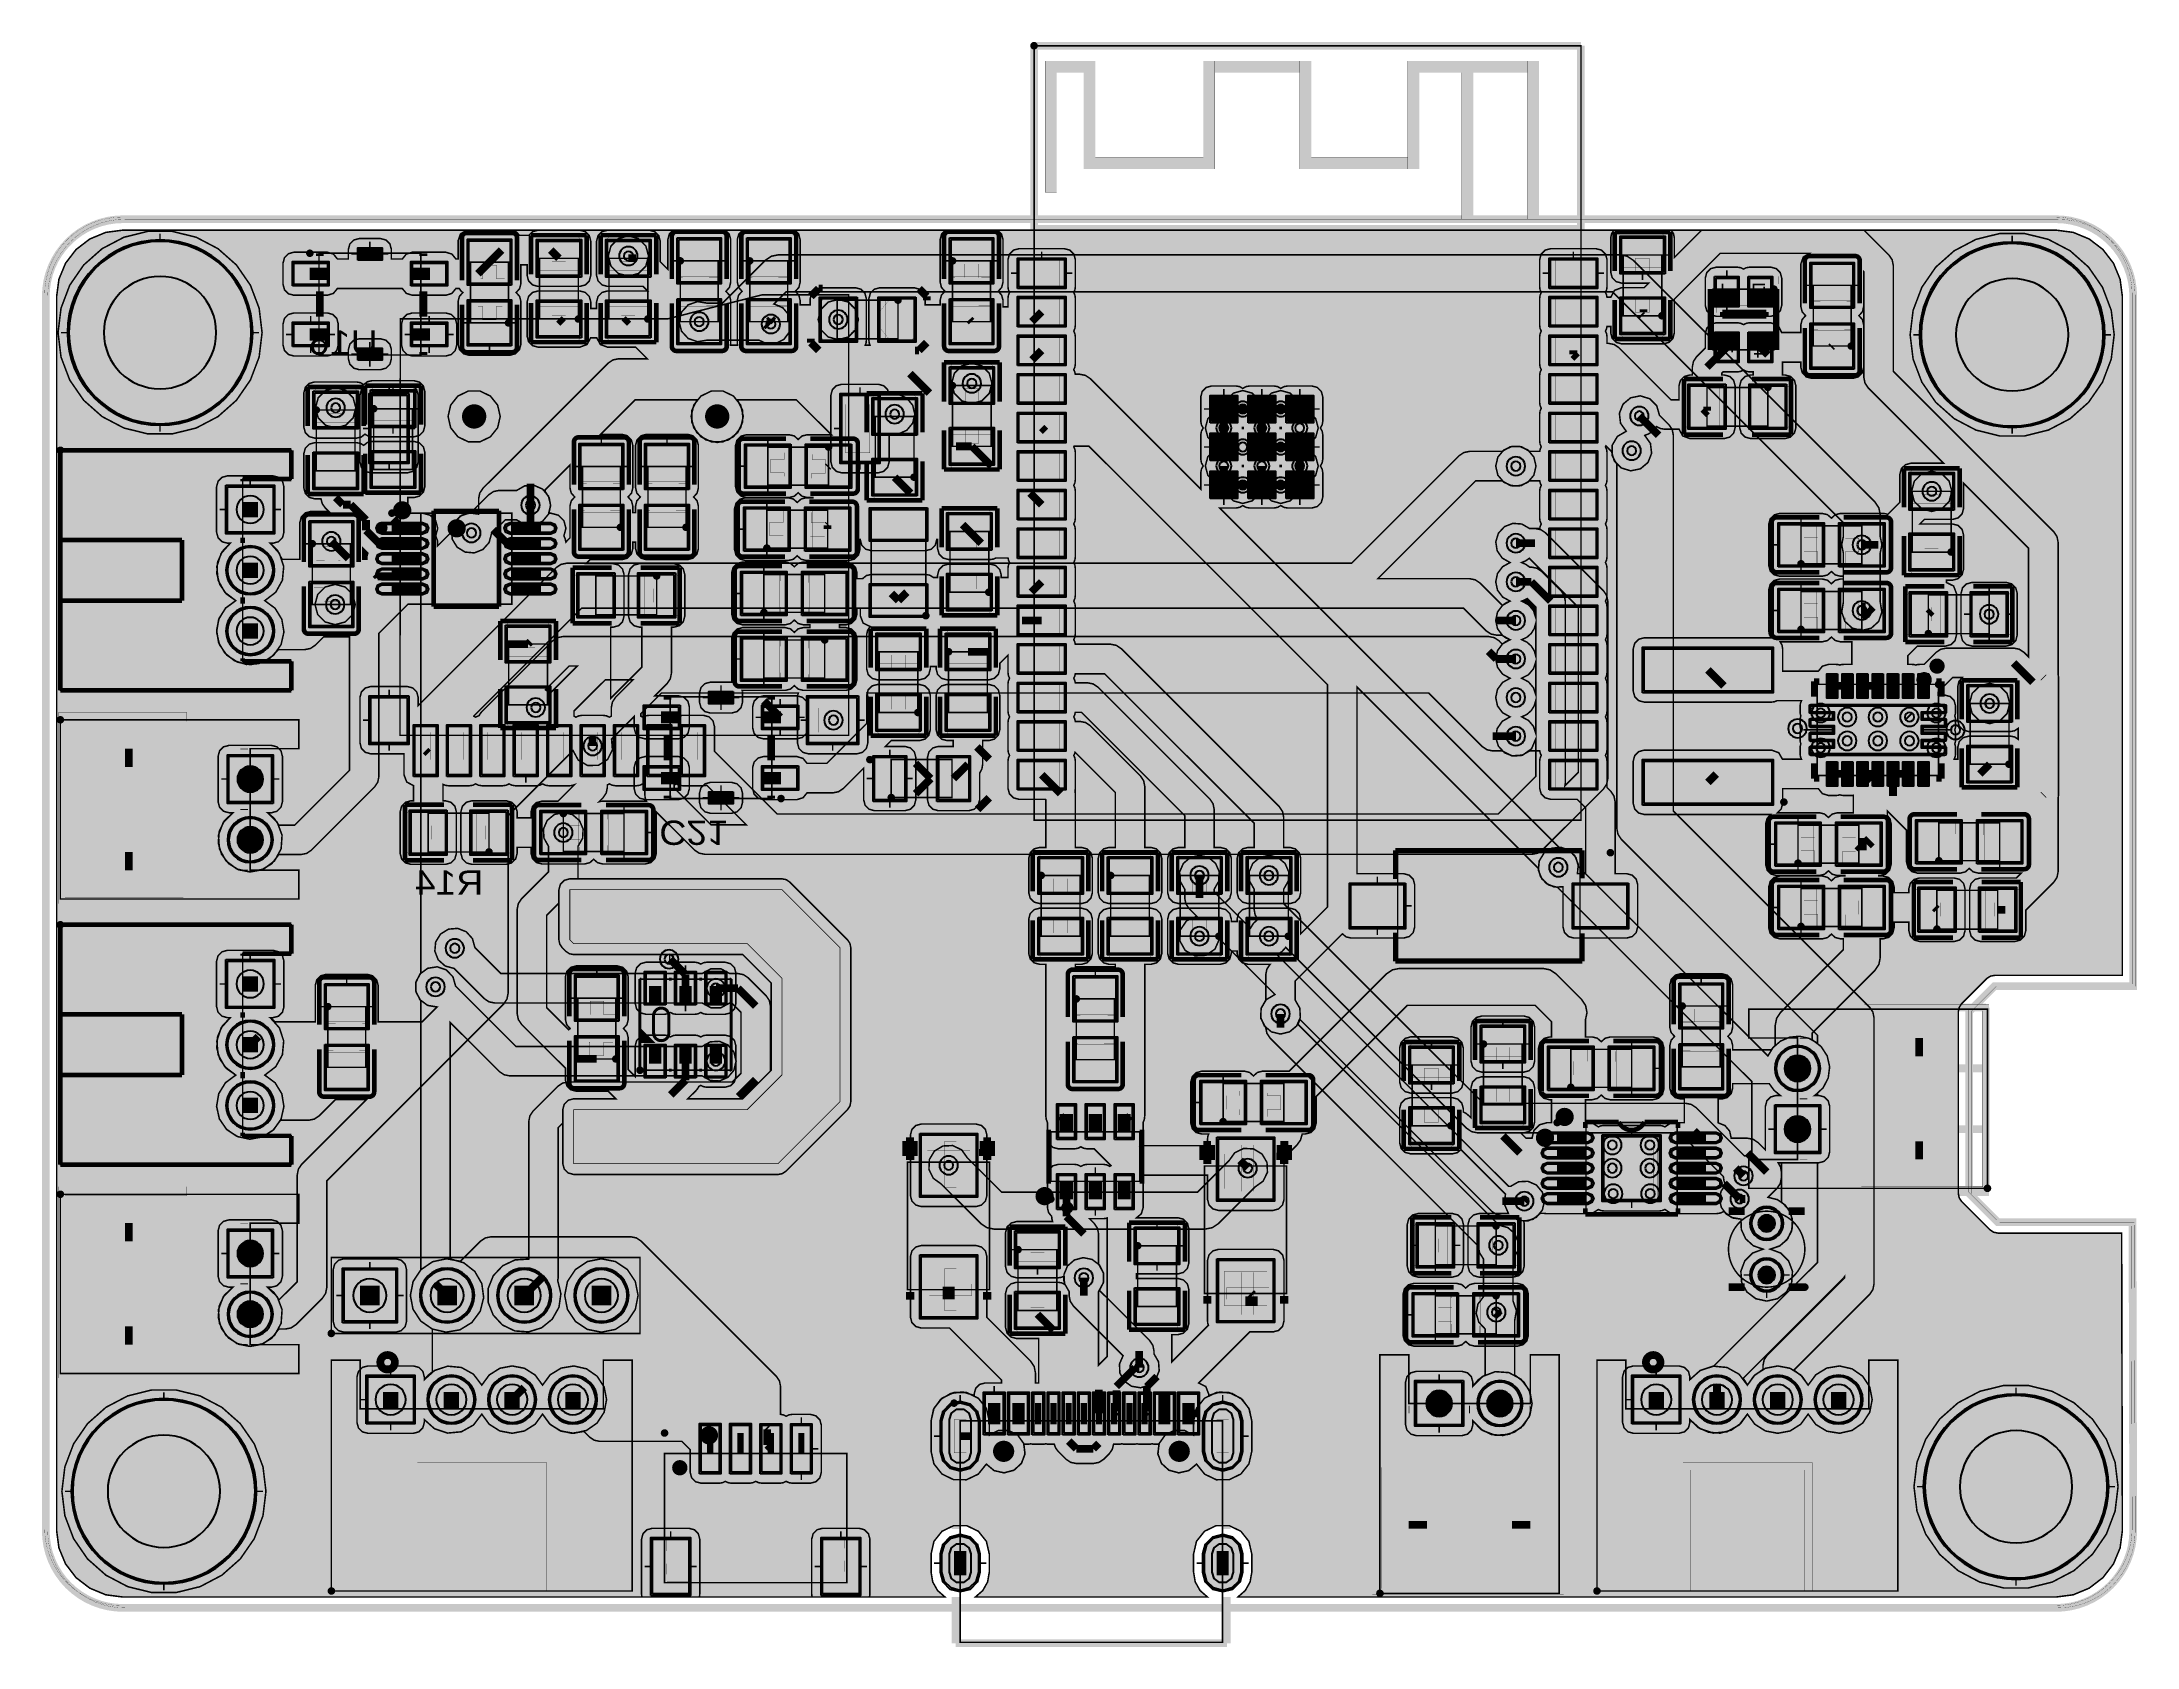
# Model space of a CAD drawing. Header units: millimetres. Extents: x 40 to 109, y -239.5 to -186.7.
import ezdxf
from ezdxf.enums import TextEntityAlignment as Align

# ---------------------------------------------------------------- set-up
doc = ezdxf.new("R2010")
doc.units = ezdxf.units.MM
doc.header["$MEASUREMENT"] = 0
for name, color, linetype, true_color in [('Board-Outline-Layer', 7, 'Continuous', 0xff00ff), ('Bottom-Layer', 7, 'Continuous', 0x0000ff), ('Bottom-Paste-Mask-Layer', 7, 'Continuous', 0x800000), ('Bottom-Silkscreen-Layer', 7, 'Continuous', 0x66cc33), ('Bottom-Solder-Mask-Layer', 7, 'Continuous', 0xaa00ff), ('Component-Marking-Layer', 7, 'Continuous', 0x66ffcc), ('Component-Shape-Layer', 7, 'Continuous', 0x00cccc), ('Document-Layer', 7, 'Continuous', 0xffffff), ('Hole-Layer', 7, 'Continuous', 0x222222), ('Multi-Layer', 7, 'Continuous', 0xc0c0c0), ('Pin-Floating-Layer', 7, 'Continuous', 0xff99ff), ('Pin-Soldering-Layer', 7, 'Continuous', 0xcc9999), ('Top-Layer', 7, 'Continuous', 0xff0000), ('Top-Paste-Mask-Layer', 7, 'Continuous', 0x808080), ('Top-Silkscreen-Layer', 7, 'Continuous', 0xffcc00), ('Top-Solder-Mask-Layer', 7, 'Continuous', 0x800080)]:
    doc.layers.add(name, color=color, linetype=linetype, true_color=true_color)
doc.styles.get("Standard").update_dxf_attribs({"font": 'arial.ttf'})

msp = doc.modelspace()

# ---------------------------------------------------------------- texts
at = {"layer": 'Bottom-Silkscreen-Layer', "text_generation_flag": 2, "width": 1.1}
for s, rotation, p in [('U16', 1080, (51.054, -197.231)), ('C21', 540, (60.325, -212.09)), ('R14', -360, (54.532, -215.012))]:
    msp.add_text(s, height=0.8001, rotation=rotation, dxfattribs=at).set_placement(p, align=Align.BOTTOM_LEFT)

# ---------------------------------------------------------------- hatches: boundary and pattern name
at = {"layer": 'Bottom-Layer'}
for points in [[(78.37, -237.894), (70.729, -237.894), (70.973, -237.68), (71.132, -237.397), (71.187, -237.077), (71.187, -236.477), (71.092, -236.061), (70.826, -235.728), (70.442, -235.543), (70.016, -235.543), (69.632, -235.728), (69.366, -236.061), (69.271, -236.477), (69.271, -237.077), (69.326, -237.397), (69.485, -237.68), (69.73, -237.894), (42.672, -237.894), (42.107, -237.82), (41.581, -237.602), (41.129, -237.255), (40.783, -236.803), (40.565, -236.277), (40.49, -235.712), (40.49, -195.072), (40.565, -194.508), (40.783, -193.981), (41.129, -193.53), (41.581, -193.183), (42.107, -192.965), (42.672, -192.891), (106.299, -192.891), (106.864, -192.965), (107.39, -193.183), (107.842, -193.53), (108.189, -193.981), (108.407, -194.508), (108.481, -195.072), (108.481, -217.427), (104.273, -217.427), (104.136, -217.454), (104.02, -217.531), (103.189, -218.362), (103.112, -218.478), (103.084, -218.615), (103.084, -224.615), (103.112, -224.752), (103.189, -224.869), (104.126, -225.806), (104.243, -225.883), (104.38, -225.911), (108.458, -225.911), (108.481, -235.712), (108.407, -236.277), (108.189, -236.803), (107.842, -237.255), (107.39, -237.602), (106.864, -237.82), (106.299, -237.894), (79.369, -237.894), (79.613, -237.68), (79.772, -237.397), (79.827, -237.077), (79.827, -236.477), (79.732, -236.061), (79.467, -235.728), (79.082, -235.543), (78.656, -235.543), (78.272, -235.728), (78.006, -236.061), (77.911, -236.477), (77.911, -237.077), (77.966, -237.397), (78.125, -237.68)], [(40.536, -196.266), (40.634, -197.069), (40.921, -197.826), (41.38, -198.492), (41.986, -199.029), (42.703, -199.405), (43.489, -199.599), (44.299, -199.599), (45.085, -199.405), (45.802, -199.029), (46.408, -198.492), (46.868, -197.826), (47.155, -197.069), (47.252, -196.266), (47.155, -195.462), (46.868, -194.705), (46.408, -194.039), (45.802, -193.502), (45.085, -193.126), (44.299, -192.932), (43.489, -192.932), (42.703, -193.126), (41.986, -193.502), (41.38, -194.039), (40.921, -194.705), (40.634, -195.462)], [(58.646, -193.743), (58.735, -194.075), (58.978, -194.318), (59.309, -194.407), (59.641, -194.318), (59.883, -194.075), (59.972, -193.743), (59.883, -193.412), (59.641, -193.169), (59.309, -193.08), (58.978, -193.169), (58.735, -193.412)], [(101.496, -196.335), (101.594, -197.138), (101.881, -197.895), (102.341, -198.561), (102.947, -199.098), (103.663, -199.474), (104.449, -199.668), (105.259, -199.668), (106.045, -199.474), (106.762, -199.098), (107.368, -198.561), (107.828, -197.895), (108.115, -197.138), (108.212, -196.335), (108.115, -195.531), (107.828, -194.774), (107.368, -194.108), (106.762, -193.571), (106.045, -193.195), (105.259, -193.001), (104.449, -193.001), (103.663, -193.195), (102.947, -193.571), (102.341, -194.108), (101.881, -194.774), (101.594, -195.531)], [(40.894, -196.266, 1), (46.894, -196.266, 1)], [(99.297, -205.147), (99.244, -205.467), (99.351, -205.775), (99.59, -205.994), (99.905, -206.074), (100.22, -205.994), (100.46, -205.775), (100.566, -205.467), (100.513, -205.147), (100.513, -203.516), (100.568, -203.252), (100.513, -202.988), (100.513, -202.267), (100.467, -202.035), (100.335, -201.837), (92.378, -193.88), (92.181, -193.749), (91.948, -193.702), (64.252, -193.702), (64.019, -193.749), (63.822, -193.88), (62.406, -195.296), (61.906, -195.296), (61.585, -195.244), (61.278, -195.35), (61.058, -195.589), (60.979, -195.904), (61.058, -196.219), (61.278, -196.459), (61.585, -196.565), (61.906, -196.512), (63.6, -196.512), (63.87, -196.633), (64.166, -196.623), (64.428, -196.486), (64.605, -196.249), (64.66, -195.958), (64.584, -195.673), (64.392, -195.448), (64.121, -195.33), (64.11, -195.326), (64.099, -195.323), (64.503, -194.919), (91.696, -194.919), (99.297, -202.519), (99.297, -202.988), (99.242, -203.252), (99.297, -203.516)], [(101.854, -196.335, 1), (107.854, -196.335, 1)], [(65.554, -195.834), (65.643, -196.166), (65.885, -196.409), (66.217, -196.498), (66.548, -196.409), (66.791, -196.166), (66.88, -195.834), (66.791, -195.503), (66.548, -195.26), (66.217, -195.171), (65.885, -195.26), (65.643, -195.503)], [(69.949, -197.937), (70.038, -198.268), (70.281, -198.511), (70.612, -198.6), (70.944, -198.511), (71.186, -198.268), (71.275, -197.937), (71.186, -197.605), (70.944, -197.363), (70.612, -197.274), (70.281, -197.363), (70.038, -197.605)], [(49.01, -198.741), (49.099, -199.073), (49.342, -199.316), (49.673, -199.404), (50.005, -199.316), (50.248, -199.073), (50.337, -198.741), (50.248, -198.41), (50.005, -198.167), (49.673, -198.078), (49.342, -198.167), (49.099, -198.41)], [(52.39, -198.325), (52.342, -198.145), (52.211, -198.014), (52.032, -197.966), (50.832, -197.966), (50.653, -198.014), (50.522, -198.145), (50.474, -198.325), (50.474, -200.525), (50.522, -200.704), (50.653, -200.835), (50.832, -200.883), (52.032, -200.883), (52.211, -200.835), (52.342, -200.704), (52.39, -200.525)], [(52.032, -198.325), (52.032, -200.525), (50.832, -200.525), (50.832, -198.325)], [(53.374, -199.025), (53.459, -199.397), (53.697, -199.695), (54.041, -199.861), (54.423, -199.861), (54.767, -199.695), (55.005, -199.397), (55.09, -199.025), (55.005, -198.652), (54.767, -198.354), (54.423, -198.188), (54.041, -198.188), (53.697, -198.354), (53.459, -198.652)], [(61.374, -199.025), (61.459, -199.397), (61.697, -199.695), (62.041, -199.861), (62.423, -199.861), (62.767, -199.695), (63.005, -199.397), (63.09, -199.025), (63.005, -198.652), (62.767, -198.354), (62.423, -198.188), (62.041, -198.188), (61.697, -198.354), (61.459, -198.652)], [(68.735, -198.95), (68.666, -198.655), (68.472, -198.421), (68.194, -198.298), (67.89, -198.313), (67.838, -198.139), (67.708, -198.012), (67.532, -197.966), (66.332, -197.966), (66.153, -198.014), (66.022, -198.145), (65.974, -198.324), (65.974, -200.524), (66.022, -200.703), (66.153, -200.834), (66.332, -200.882), (67.532, -200.882), (67.711, -200.834), (67.842, -200.703), (67.89, -200.524), (67.89, -199.588), (68.194, -199.602), (68.472, -199.48), (68.666, -199.246)], [(67.532, -198.324), (67.532, -200.524), (66.332, -200.524), (66.332, -198.324)], [(78.016, -215.481), (77.683, -215.627), (77.477, -215.927), (77.459, -216.29), (77.636, -216.607), (77.954, -216.784), (78.317, -216.767), (78.616, -216.561), (78.762, -216.228), (80.591, -218.056), (80.302, -218.227), (80.133, -218.516), (80.128, -218.851), (80.287, -219.147), (80.324, -219.332), (80.429, -219.489), (87.278, -226.338), (87.328, -226.568), (87.456, -226.767), (87.456, -228.005), (87.27, -228.249), (87.214, -228.551), (87.3, -228.846), (87.51, -229.07), (87.51, -230.581), (87.282, -230.74), (87.103, -230.952), (87.103, -230.821), (87.055, -230.642), (86.924, -230.511), (86.745, -230.463), (85.245, -230.463), (85.066, -230.511), (84.935, -230.642), (84.887, -230.821), (84.887, -232.221), (84.935, -232.401), (85.066, -232.532), (85.245, -232.58), (86.745, -232.58), (86.924, -232.532), (87.055, -232.401), (87.103, -232.221), (87.103, -232.091), (87.367, -232.373), (87.714, -232.542), (88.098, -232.575), (88.469, -232.467), (88.777, -232.235), (88.981, -231.907), (89.053, -231.528), (88.985, -231.148), (88.785, -230.818), (88.48, -230.581), (88.48, -228.79), (88.537, -228.462), (88.426, -228.147), (88.426, -226.767), (88.576, -226.506), (88.595, -226.206), (88.48, -225.928), (88.254, -225.73), (87.964, -225.652), (81.343, -219.031), (81.382, -218.955), (81.41, -218.875), (87.736, -225.202), (87.894, -225.307), (88.079, -225.344), (88.345, -225.344), (88.61, -225.495), (88.915, -225.511), (89.195, -225.39), (89.39, -225.155), (89.46, -224.859), (89.39, -224.562), (89.195, -224.328), (88.915, -224.206), (88.61, -224.222), (88.345, -224.373), (88.28, -224.373), (80.654, -216.747), (80.817, -216.647), (80.944, -216.504), (86.906, -222.466), (87.064, -222.572), (87.249, -222.609), (93.906, -222.609), (95.349, -224.052), (95.369, -224.19), (95.417, -224.321), (95.27, -224.542), (95.222, -224.804), (95.281, -225.063), (95.436, -225.279), (95.664, -225.416), (95.927, -225.452), (95.94, -225.792), (96.083, -226.101), (96.335, -226.329), (96.656, -226.441), (96.313, -226.568), (96.054, -226.825), (95.925, -227.167), (95.95, -227.531), (96.125, -227.852), (96.417, -228.072), (96.774, -228.15), (97.131, -228.072), (97.424, -227.852), (97.598, -227.531), (97.623, -227.167), (97.494, -226.825), (97.235, -226.568), (96.892, -226.441), (97.191, -226.342), (97.433, -226.141), (97.587, -225.866), (97.632, -225.554), (97.56, -225.248), (97.383, -224.987), (97.124, -224.808), (96.818, -224.734), (97.117, -224.435), (97.222, -224.278), (97.259, -224.092), (97.259, -223.597), (98.448, -223.597), (98.448, -226.876), (95.032, -230.292), (94.592, -230.431), (94.247, -230.737), (94.247, -230.644), (94.199, -230.465), (94.068, -230.334), (93.889, -230.286), (92.389, -230.286), (92.21, -230.334), (92.079, -230.465), (92.031, -230.644), (92.031, -232.144), (92.079, -232.324), (92.21, -232.455), (92.389, -232.503), (93.889, -232.503), (94.068, -232.455), (94.199, -232.324), (94.247, -232.144), (94.247, -232.052), (94.521, -232.314), (94.867, -232.469), (95.244, -232.498), (95.61, -232.398), (95.92, -232.181), (96.139, -231.872), (96.384, -232.205), (96.733, -232.426), (97.139, -232.503), (97.545, -232.426), (97.895, -232.205), (98.139, -231.872), (98.392, -232.213), (98.754, -232.434), (99.173, -232.502), (99.586, -232.408), (99.934, -232.166), (100.166, -231.811), (100.247, -231.394), (100.166, -230.978), (99.934, -230.623), (99.586, -230.381), (99.173, -230.287), (98.754, -230.355), (98.392, -230.576), (98.139, -230.917), (97.944, -230.633), (97.671, -230.422), (100.165, -227.928), (100.27, -227.77), (100.307, -227.584), (100.307, -218.821), (100.27, -218.636), (100.165, -218.478), (93.703, -212.016), (93.703, -199.644), (93.666, -199.459), (93.561, -199.301), (93.246, -198.986), (93.155, -198.673), (92.926, -198.442), (92.614, -198.347), (92.295, -198.412), (92.046, -198.621), (91.926, -198.924), (91.964, -199.247), (92.152, -199.513), (91.861, -199.682), (91.691, -199.972), (91.685, -200.308), (91.844, -200.605), (91.844, -212.598), (91.881, -212.784), (91.986, -212.941), (98.448, -219.403), (98.448, -219.66), (98.166, -219.499), (97.849, -219.432), (97.526, -219.464), (97.229, -219.592), (96.983, -219.804), (96.814, -220.08), (90.579, -213.845), (90.498, -213.551), (90.295, -213.324), (90.011, -213.212), (89.707, -213.239), (89.447, -213.4), (89.287, -213.659), (89.26, -213.963), (89.372, -214.247), (89.599, -214.451), (89.893, -214.531), (96.289, -220.927), (96.289, -223.426), (96.165, -223.383), (96.036, -223.366), (94.45, -221.78), (94.293, -221.675), (94.107, -221.638), (87.45, -221.638), (80.876, -215.064), (80.876, -214.591), (81.027, -214.325), (81.044, -214.021), (80.922, -213.741), (80.688, -213.545), (80.391, -213.475), (80.094, -213.545), (79.86, -213.741), (79.739, -214.021), (79.755, -214.325), (79.906, -214.591), (79.906, -215.265), (79.937, -215.436), (80.026, -215.585), (79.883, -215.712), (79.782, -215.876), (78.59, -214.683), (78.59, -214.591), (78.741, -214.325), (78.758, -214.021), (78.636, -213.741), (78.402, -213.545), (78.105, -213.475), (77.808, -213.545), (77.574, -213.741), (77.453, -214.021), (77.469, -214.325), (77.62, -214.591), (77.62, -214.884), (77.657, -215.07), (77.762, -215.227)], [(78.298, -199.405), (78.382, -199.714), (78.612, -199.938), (78.923, -200.013), (78.923, -200.03), (78.923, -200.047), (78.612, -200.123), (78.382, -200.346), (78.298, -200.655), (78.382, -200.964), (78.612, -201.188), (78.923, -201.263), (78.999, -201.575), (79.222, -201.804), (79.531, -201.889), (79.84, -201.804), (80.063, -201.575), (80.139, -201.263), (80.156, -201.263), (80.173, -201.263), (80.249, -201.575), (80.472, -201.804), (80.781, -201.889), (81.09, -201.804), (81.313, -201.575), (81.389, -201.263), (81.7, -201.188), (81.93, -200.964), (82.014, -200.655), (81.93, -200.346), (81.7, -200.123), (81.389, -200.047), (81.389, -200.03), (81.389, -200.013), (81.7, -199.938), (81.93, -199.714), (82.014, -199.405), (81.93, -199.096), (81.7, -198.873), (81.389, -198.797), (81.313, -198.486), (81.09, -198.257), (80.781, -198.172), (80.472, -198.257), (80.249, -198.486), (80.173, -198.797), (80.165, -198.797), (80.156, -198.797), (80.148, -198.797), (80.139, -198.797), (80.063, -198.486), (79.84, -198.257), (79.531, -198.172), (79.222, -198.257), (78.999, -198.486), (78.923, -198.797), (78.612, -198.873), (78.382, -199.096)], [(79.548, -199.423), (79.531, -199.422), (79.514, -199.423), (79.514, -199.406), (79.514, -199.388), (79.531, -199.389), (79.548, -199.388), (79.548, -199.406)], [(80.798, -199.388), (80.798, -199.406), (80.798, -199.423), (80.79, -199.422), (80.781, -199.422), (80.773, -199.422), (80.764, -199.423), (80.764, -199.406), (80.764, -199.388), (80.781, -199.389)], [(57.277, -203.858), (57.091, -203.895), (56.934, -204), (52.39, -208.544), (52.39, -208.274), (52.342, -208.095), (52.211, -207.964), (52.032, -207.916), (50.832, -207.916), (50.653, -207.964), (50.522, -208.095), (50.474, -208.274), (50.474, -209.774), (50.522, -209.953), (50.653, -210.085), (50.832, -210.133), (51.924, -210.133), (51.924, -210.825), (52.013, -211.061), (52.236, -211.18), (52.236, -211.679), (52.155, -211.679), (51.976, -211.727), (51.845, -211.858), (51.797, -212.037), (51.797, -213.414), (51.845, -213.593), (51.976, -213.724), (52.155, -213.772), (53.287, -213.772), (53.466, -213.724), (53.598, -213.593), (53.646, -213.414), (53.646, -212.037), (53.598, -211.858), (53.466, -211.727), (53.287, -211.679), (53.206, -211.679), (53.206, -211.137), (53.291, -211.171), (53.382, -211.183), (54.082, -211.183), (54.187, -211.167), (54.282, -211.122), (54.378, -211.167), (54.482, -211.183), (55.182, -211.183), (55.287, -211.167), (55.382, -211.122), (55.478, -211.167), (55.582, -211.183), (56.282, -211.183), (56.387, -211.167), (56.482, -211.122), (56.578, -211.167), (56.682, -211.183), (57.382, -211.183), (57.459, -211.174), (57.531, -211.15), (56.989, -211.692), (56.461, -211.692), (56.282, -211.74), (56.151, -211.871), (56.103, -212.05), (56.103, -212.24), (55.646, -212.24), (55.646, -212.037), (55.598, -211.858), (55.466, -211.727), (55.287, -211.679), (54.155, -211.679), (53.976, -211.727), (53.845, -211.858), (53.797, -212.037), (53.797, -213.414), (53.845, -213.593), (53.976, -213.724), (54.155, -213.772), (55.287, -213.772), (55.466, -213.724), (55.598, -213.593), (55.646, -213.414), (55.646, -213.211), (56.103, -213.211), (56.103, -213.4), (56.151, -213.58), (56.282, -213.711), (56.461, -213.759), (57.871, -213.759), (58.038, -213.717), (58.166, -213.604), (58.294, -213.717), (58.461, -213.759), (59.871, -213.759), (60.05, -213.711), (60.181, -213.58), (60.229, -213.4), (60.229, -212.05), (60.229, -212.048), (60.229, -212.046), (61.481, -213.297), (61.638, -213.403), (61.824, -213.44), (89.052, -213.44), (89.238, -213.403), (89.395, -213.297), (91.402, -211.29), (91.507, -211.133), (91.544, -210.947), (91.544, -205.105), (91.507, -204.92), (91.402, -204.762), (89.497, -202.857), (89.34, -202.752), (89.154, -202.715), (88.971, -202.715), (88.715, -202.567), (88.42, -202.545), (88.145, -202.653), (87.944, -202.87), (87.858, -203.153), (87.903, -203.446), (88.071, -203.689), (88.328, -203.835), (88.083, -203.971), (87.915, -204.196), (87.856, -204.47), (87.915, -204.745), (88.083, -204.97), (88.328, -205.105), (88.195, -205.162), (88.077, -205.247), (87.338, -204.508), (87.181, -204.403), (86.995, -204.366), (83.975, -204.366), (87.196, -201.146), (88.067, -201.146), (88.332, -201.297), (88.637, -201.313), (88.916, -201.191), (89.112, -200.957), (89.182, -200.66), (89.112, -200.364), (88.916, -200.129), (88.637, -200.008), (88.332, -200.024), (88.067, -200.175), (86.995, -200.175), (86.81, -200.212), (86.652, -200.317), (83.111, -203.858)], [(79.514, -200.638), (79.531, -200.639), (79.548, -200.638), (79.548, -200.655), (79.548, -200.673), (79.531, -200.672), (79.514, -200.673), (79.514, -200.655)], [(80.139, -200.013), (80.156, -200.014), (80.173, -200.013), (80.173, -200.03), (80.173, -200.047), (80.156, -200.047), (80.139, -200.047), (80.139, -200.03)], [(80.764, -200.638), (80.781, -200.639), (80.798, -200.638), (80.798, -200.655), (80.798, -200.673), (80.781, -200.672), (80.764, -200.673), (80.764, -200.655)], [(46.863, -207.198), (47.279, -207.116), (47.635, -206.885), (47.877, -206.537), (47.971, -206.123), (47.902, -205.704), (47.681, -205.342), (47.341, -205.089), (47.701, -204.814), (47.921, -204.418), (47.964, -203.967), (47.823, -203.536), (47.521, -203.198), (47.613, -203.198), (47.792, -203.15), (47.923, -203.018), (47.971, -202.839), (47.971, -201.339), (47.923, -201.16), (47.792, -201.029), (47.613, -200.981), (46.113, -200.981), (45.934, -201.029), (45.803, -201.16), (45.755, -201.339), (45.755, -202.839), (45.803, -203.018), (45.934, -203.15), (46.113, -203.198), (46.205, -203.198), (45.903, -203.536), (45.762, -203.967), (45.805, -204.418), (46.025, -204.814), (46.386, -205.089), (46.045, -205.342), (45.824, -205.704), (45.755, -206.123), (45.849, -206.537), (46.091, -206.885), (46.447, -207.116)], [(46.113, -201.339), (47.613, -201.339), (47.613, -202.839), (46.113, -202.839)], [(56.748, -201.946), (56.678, -201.649), (56.482, -201.415), (56.203, -201.293), (55.898, -201.309), (55.633, -201.46), (55.056, -201.46), (54.87, -201.497), (54.713, -201.603), (54.118, -202.198), (53.824, -202.278), (53.597, -202.482), (53.485, -202.766), (53.512, -203.07), (53.672, -203.329), (53.932, -203.49), (54.236, -203.517), (54.52, -203.405), (54.723, -203.178), (54.804, -202.884), (55.257, -202.431), (55.633, -202.431), (55.898, -202.582), (56.203, -202.598), (56.482, -202.477), (56.678, -202.243)], [(101.544, -201.49), (101.633, -201.822), (101.876, -202.064), (102.207, -202.153), (102.539, -202.064), (102.781, -201.822), (102.87, -201.49), (102.781, -201.158), (102.539, -200.916), (102.207, -200.827), (101.876, -200.916), (101.633, -201.158)], [(46.113, -204.089, 1), (47.613, -204.089, 1)], [(88.962, -203.694), (90.574, -205.306), (90.574, -210.746), (90.134, -211.186), (90.144, -211.131), (90.147, -211.074), (90.147, -205.105), (90.11, -204.92), (90.005, -204.762), (89.37, -204.127), (89.213, -204.022), (89.027, -203.985), (88.971, -203.985), (88.849, -203.895), (88.71, -203.835), (88.844, -203.779)], [(48.994, -205.216), (49.083, -205.548), (49.326, -205.791), (49.657, -205.88), (49.989, -205.791), (50.231, -205.548), (50.32, -205.216), (50.231, -204.885), (49.989, -204.642), (49.657, -204.553), (49.326, -204.642), (49.083, -204.885)], [(46.113, -206.089, 1), (47.613, -206.089, 1)], [(57.158, -206.271), (56.972, -206.308), (56.815, -206.413), (54.489, -208.739), (54.435, -208.804), (54.392, -208.878), (54.335, -208.898), (54.282, -208.927), (54.251, -208.908), (54.217, -208.893), (54.217, -208.89), (57.773, -205.337), (86.794, -205.337), (87.541, -206.083), (87.699, -206.189), (87.884, -206.226), (88.067, -206.226), (88.189, -206.315), (88.328, -206.375), (88.193, -206.433), (88.073, -206.52), (87.967, -206.413), (87.809, -206.308), (87.624, -206.271)], [(88.71, -205.105), (88.804, -205.069), (88.891, -205.02), (89.177, -205.306), (89.177, -205.657), (89.098, -205.416), (88.934, -205.223)], [(89.025, -206.169), (89.126, -206.007), (89.177, -205.824), (89.177, -206.927), (89.126, -206.743), (89.025, -206.582), (88.883, -206.456), (88.71, -206.375), (88.883, -206.295)], [(57.63, -207.242), (56.731, -208.14), (56.658, -208.077), (56.576, -208.024), (57.359, -207.242)], [(89.177, -208.197), (89.098, -207.956), (88.934, -207.763), (88.71, -207.645), (88.934, -207.528), (89.098, -207.334), (89.177, -207.094)], [(58.547, -207.697), (59.46, -207.697), (58.889, -208.268), (58.784, -208.426), (58.747, -208.611), (58.747, -208.893), (58.714, -208.908), (58.682, -208.927), (58.587, -208.882), (58.482, -208.866), (57.782, -208.866), (57.678, -208.882), (57.582, -208.927), (57.55, -208.908), (57.517, -208.893), (57.517, -208.726)], [(62.14, -210.047), (62.14, -209.225), (62.092, -209.045), (61.961, -208.914), (61.782, -208.866), (61.082, -208.866), (60.977, -208.882), (60.882, -208.927), (60.787, -208.882), (60.682, -208.866), (59.982, -208.866), (59.877, -208.882), (59.782, -208.927), (59.751, -208.908), (59.717, -208.893), (59.717, -208.812), (60.399, -208.131), (64.904, -208.131), (64.881, -208.201), (64.874, -208.275), (64.874, -209.775), (64.922, -209.954), (65.053, -210.085), (65.232, -210.133), (66.832, -210.133), (67.011, -210.085), (67.142, -209.954), (67.19, -209.775), (67.19, -208.275), (67.183, -208.201), (67.16, -208.131), (85.651, -208.131), (87.414, -209.893), (87.572, -209.999), (87.757, -210.036), (88.067, -210.036), (88.386, -210.2), (88.745, -210.174), (89.037, -209.965), (89.177, -209.634), (89.177, -210.873), (87.937, -212.113), (64.207, -212.113)], [(103.449, -208.475), (103.538, -208.807), (103.781, -209.049), (104.112, -209.138), (104.444, -209.049), (104.686, -208.807), (104.775, -208.475), (104.686, -208.143), (104.444, -207.901), (104.112, -207.812), (103.781, -207.901), (103.538, -208.143)], [(52.032, -208.274), (52.032, -209.774), (50.832, -209.774), (50.832, -208.274)], [(66.832, -208.275), (66.832, -209.775), (65.232, -209.775), (65.232, -208.275)], [(89.177, -209.467), (89.098, -209.226), (88.934, -209.033), (88.71, -208.915), (88.883, -208.835), (89.025, -208.709), (89.126, -208.547), (89.177, -208.364)], [(52.282, -210.825), (52.282, -209.225), (52.982, -209.225), (52.982, -210.825)], [(53.382, -210.825), (53.382, -209.225), (54.082, -209.225), (54.082, -210.825)], [(54.482, -210.825), (54.482, -209.225), (55.182, -209.225), (55.182, -210.825)], [(55.582, -210.825), (55.582, -209.225), (56.282, -209.225), (56.282, -210.825)], [(56.682, -210.825), (56.682, -209.225), (57.382, -209.225), (57.382, -210.825)], [(57.782, -210.825), (57.782, -209.225), (58.482, -209.225), (58.482, -210.825)], [(58.882, -210.825), (58.882, -209.225), (59.582, -209.225), (59.582, -210.825)], [(59.982, -210.825), (59.982, -209.225), (60.682, -209.225), (60.682, -210.825)], [(61.082, -210.825), (61.082, -209.225), (61.782, -209.225), (61.782, -210.825)], [(46.863, -214.022), (47.303, -213.926), (47.663, -213.656), (47.879, -213.26), (47.91, -212.811), (47.752, -212.389), (47.433, -212.072), (47.563, -212.072), (47.742, -212.024), (47.873, -211.892), (47.921, -211.713), (47.921, -210.213), (47.873, -210.034), (47.742, -209.903), (47.563, -209.855), (46.163, -209.855), (45.984, -209.903), (45.853, -210.034), (45.805, -210.213), (45.805, -211.713), (45.853, -211.892), (45.984, -212.024), (46.163, -212.072), (46.294, -212.072), (45.974, -212.389), (45.816, -212.811), (45.847, -213.26), (46.063, -213.656), (46.423, -213.926)], [(47.563, -211.713), (46.163, -211.713), (46.163, -210.213), (47.563, -210.213)], [(58.617, -211.156), (58.651, -211.141), (58.682, -211.122), (58.778, -211.167), (58.882, -211.183), (59.582, -211.183), (59.687, -211.167), (59.782, -211.122), (59.814, -211.141), (59.847, -211.156), (59.847, -211.462), (59.862, -211.582), (59.906, -211.694), (59.888, -211.693), (59.871, -211.692), (58.461, -211.692), (58.4, -211.698), (58.34, -211.713), (58.475, -211.579), (58.58, -211.421), (58.617, -211.235)], [(60.817, -211.261), (60.817, -211.156), (60.85, -211.141), (60.882, -211.122), (60.977, -211.167), (61.082, -211.183), (61.782, -211.183), (61.836, -211.179), (61.888, -211.167), (63.191, -212.469), (62.025, -212.469)], [(46.163, -212.963, 1), (47.563, -212.963, 1)], [(53.287, -212.037), (53.287, -213.414), (52.155, -213.414), (52.155, -212.037)], [(55.287, -212.037), (55.287, -213.414), (54.155, -213.414), (54.155, -212.037)], [(56.461, -213.4), (56.461, -212.05), (57.871, -212.05), (57.871, -213.4)], [(58.461, -213.4), (58.461, -212.05), (59.871, -212.05), (59.871, -213.4)], [(55.164, -228.938), (55.571, -229.133), (56.021, -229.165), (56.452, -229.03), (56.802, -228.746), (57.024, -228.353), (57.087, -227.906), (56.981, -227.467), (56.995, -227.399), (57, -227.33), (57, -222.437), (57.149, -222.289), (57.149, -223.623), (57.197, -223.802), (57.328, -223.933), (57.507, -223.981), (64.238, -223.981), (64.375, -223.954), (64.491, -223.876), (66.523, -221.844), (66.601, -221.728), (66.628, -221.591), (66.628, -216.511), (66.601, -216.374), (66.523, -216.258), (64.618, -214.353), (64.502, -214.275), (64.365, -214.248), (57.38, -214.248), (57.201, -214.296), (57.07, -214.427), (57.022, -214.606), (57.022, -216.257), (57.049, -216.394), (57.126, -216.51), (57.253, -216.637), (57.37, -216.715), (57.507, -216.742), (63.073, -216.742), (64.007, -217.675), (64.007, -220.554), (63.985, -220.575), (63.985, -218.44), (63.948, -218.255), (63.843, -218.097), (63.254, -217.508), (63.096, -217.403), (62.911, -217.366), (62.642, -217.366), (62.354, -217.209), (62.026, -217.209), (61.738, -217.366), (55.111, -217.366), (54.257, -216.512), (54.176, -216.218), (53.972, -215.991), (53.689, -215.879), (53.385, -215.906), (53.125, -216.067), (52.965, -216.326), (52.938, -216.63), (53.049, -216.914), (53.277, -217.118), (53.571, -217.198), (54.567, -218.194), (54.724, -218.299), (54.91, -218.336), (61.738, -218.336), (62.026, -218.494), (62.354, -218.494), (62.642, -218.336), (62.71, -218.336), (63.015, -218.641), (63.015, -220.652), (62.731, -220.936), (57.33, -220.936), (57.144, -220.973), (56.987, -221.078), (56.172, -221.893), (56.067, -222.05), (56.03, -222.236), (56.03, -226.767), (55.579, -226.795), (55.171, -226.987), (54.861, -227.316), (54.694, -227.735), (54.692, -228.187), (54.857, -228.607)], [(46.386, -220.71), (46.045, -220.963), (45.824, -221.325), (45.755, -221.744), (45.849, -222.158), (46.091, -222.506), (46.447, -222.737), (46.863, -222.819), (47.279, -222.737), (47.635, -222.506), (47.877, -222.158), (47.971, -221.744), (47.902, -221.325), (47.681, -220.963), (47.341, -220.71), (47.701, -220.435), (47.921, -220.039), (47.964, -219.588), (47.823, -219.157), (47.521, -218.819), (47.613, -218.819), (47.792, -218.771), (47.923, -218.64), (47.971, -218.46), (47.971, -216.96), (47.923, -216.781), (47.792, -216.65), (47.613, -216.602), (46.113, -216.602), (45.934, -216.65), (45.803, -216.781), (45.755, -216.96), (45.755, -218.46), (45.803, -218.64), (45.934, -218.771), (46.113, -218.819), (46.205, -218.819), (45.903, -219.157), (45.762, -219.588), (45.805, -220.039), (46.025, -220.435)], [(46.113, -216.96), (47.613, -216.96), (47.613, -218.46), (46.113, -218.46)], [(53.762, -229.098), (54.157, -228.856), (54.432, -228.484), (54.546, -228.035), (54.484, -227.576), (54.254, -227.175), (53.889, -226.889), (53.444, -226.762), (53.444, -218.977), (55.062, -220.594), (55.219, -220.699), (55.405, -220.736), (61.738, -220.736), (62.003, -220.887), (62.307, -220.904), (62.587, -220.782), (62.783, -220.548), (62.853, -220.251), (62.783, -219.954), (62.587, -219.72), (62.307, -219.598), (62.003, -219.615), (61.738, -219.766), (55.606, -219.766), (53.622, -217.782), (53.535, -217.477), (53.318, -217.248), (53.018, -217.145), (52.705, -217.193), (52.45, -217.38), (52.311, -217.665), (52.32, -217.981), (52.474, -218.258), (52.474, -227.123), (52.221, -227.511), (52.132, -227.965), (52.22, -228.419), (52.473, -228.807), (52.854, -229.071), (53.305, -229.173)], [(46.113, -219.71, 1), (47.613, -219.71, 1)], [(97.09, -220.488, 1), (98.49, -220.488, 1)], [(46.113, -221.71, 1), (47.613, -221.71, 1)], [(98.448, -221.317), (98.448, -221.38), (98.36, -221.38), (98.405, -221.35)], [(97.09, -221.738), (98.49, -221.738), (98.49, -223.238), (97.09, -223.238)], [(70.467, -223.437), (70.278, -223.172), (69.985, -223.03), (69.66, -223.044), (69.381, -223.211), (69.215, -223.49), (69.201, -223.815), (69.343, -224.107), (69.607, -224.297), (70.912, -225.601), (71.109, -225.733), (71.342, -225.78), (78.296, -225.78), (78.528, -225.733), (78.726, -225.601), (79.936, -224.391), (80.2, -224.202), (80.342, -223.909), (80.328, -223.585), (80.162, -223.306), (79.882, -223.139), (79.558, -223.125), (79.265, -223.267), (79.076, -223.531), (78.044, -224.563), (71.594, -224.563)], [(46.863, -229.643), (47.303, -229.547), (47.663, -229.277), (47.879, -228.881), (47.91, -228.432), (47.752, -228.01), (47.433, -227.693), (47.563, -227.693), (47.742, -227.645), (47.873, -227.514), (47.921, -227.334), (47.921, -225.834), (47.873, -225.655), (47.742, -225.524), (47.563, -225.476), (46.163, -225.476), (45.984, -225.524), (45.853, -225.655), (45.805, -225.834), (45.805, -227.334), (45.853, -227.514), (45.984, -227.645), (46.163, -227.693), (46.294, -227.693), (45.974, -228.01), (45.816, -228.432), (45.847, -228.881), (46.063, -229.277), (46.423, -229.547)], [(96.274, -225.591, 1), (97.274, -225.591, 1)], [(47.563, -227.334), (46.163, -227.334), (46.163, -225.834), (47.563, -225.834)], [(51.65, -229.174), (51.829, -229.126), (51.96, -228.995), (52.008, -228.815), (52.008, -227.115), (51.96, -226.936), (51.829, -226.805), (51.65, -226.757), (49.95, -226.757), (49.771, -226.805), (49.64, -226.936), (49.592, -227.115), (49.592, -228.815), (49.64, -228.995), (49.771, -229.126), (49.95, -229.174)], [(57.212, -227.965), (57.304, -228.428), (57.566, -228.82), (57.958, -229.082), (58.42, -229.174), (58.882, -229.082), (59.274, -228.82), (59.536, -228.428), (59.628, -227.965), (59.536, -227.503), (59.274, -227.111), (58.882, -226.849), (58.42, -226.757), (57.958, -226.849), (57.566, -227.111), (57.304, -227.503)], [(74.276, -226.72), (73.986, -226.798), (73.76, -226.997), (73.645, -227.274), (73.664, -227.574), (73.814, -227.835), (73.814, -227.97), (73.851, -228.155), (73.956, -228.313), (75.591, -229.948), (75.472, -230.221), (75.485, -230.518), (75.626, -230.78), (75.868, -230.954), (76.162, -231.004), (76.448, -230.921), (76.668, -230.721), (76.779, -230.445), (76.758, -230.148), (76.609, -229.89), (76.609, -229.794), (76.572, -229.609), (76.467, -229.451), (74.815, -227.799), (74.946, -227.529), (74.944, -227.228), (74.81, -226.96), (74.571, -226.778)], [(96.274, -227.291, 1), (97.274, -227.291, 1)], [(49.95, -228.815), (49.95, -227.115), (51.65, -227.115), (51.65, -228.815)], [(52.49, -227.965, 1), (54.19, -227.965, 1)], [(55.03, -227.965, 1), (56.73, -227.965, 1)], [(57.57, -227.965, 1), (59.27, -227.965, 1)], [(96.796, -229.924), (96.691, -230.082), (96.654, -230.267), (96.654, -230.398), (96.353, -230.614), (96.139, -230.917), (96.076, -230.802), (96, -230.696), (99.276, -227.42), (99.308, -227.384), (99.337, -227.345), (99.337, -227.384)], [(46.163, -228.584, 1), (47.563, -228.584, 1)], [(52.591, -230.644), (52.543, -230.465), (52.412, -230.334), (52.233, -230.286), (50.733, -230.286), (50.554, -230.334), (50.423, -230.465), (50.375, -230.644), (50.375, -232.144), (50.423, -232.324), (50.554, -232.455), (50.733, -232.503), (52.233, -232.503), (52.412, -232.455), (52.543, -232.324), (52.591, -232.144), (52.591, -232.052), (52.929, -232.354), (53.36, -232.496), (53.812, -232.453), (54.208, -232.233), (54.483, -231.872), (54.728, -232.205), (55.077, -232.426), (55.483, -232.503), (55.889, -232.426), (56.239, -232.205), (56.483, -231.872), (56.736, -232.213), (57.098, -232.434), (57.517, -232.502), (57.93, -232.408), (58.278, -232.166), (58.51, -231.811), (58.591, -231.394), (58.51, -230.978), (58.278, -230.623), (57.93, -230.381), (57.517, -230.287), (57.098, -230.355), (56.736, -230.576), (56.483, -230.917), (56.239, -230.584), (55.889, -230.363), (55.483, -230.286), (55.077, -230.363), (54.728, -230.584), (54.483, -230.917), (54.208, -230.556), (53.812, -230.336), (53.36, -230.293), (52.929, -230.435), (52.591, -230.737)], [(50.733, -232.144), (50.733, -230.644), (52.233, -230.644), (52.233, -232.144)], [(52.733, -231.394, 1), (54.233, -231.394, 1)], [(54.733, -231.394, 1), (56.233, -231.394, 1)], [(56.733, -231.394, 1), (58.233, -231.394, 1)], [(86.745, -230.821), (86.745, -232.221), (85.245, -232.221), (85.245, -230.821)], [(87.295, -231.521, 1), (88.695, -231.521, 1)], [(92.389, -232.144), (92.389, -230.644), (93.889, -230.644), (93.889, -232.144)], [(94.389, -231.394, 1), (95.889, -231.394, 1)], [(96.389, -231.394, 1), (97.889, -231.394, 1)], [(98.389, -231.394, 1), (99.889, -231.394, 1)], [(101.623, -234.262), (101.721, -235.065), (102.008, -235.822), (102.468, -236.489), (103.074, -237.025), (103.79, -237.402), (104.576, -237.595), (105.386, -237.595), (106.172, -237.402), (106.889, -237.025), (107.495, -236.489), (107.955, -235.822), (108.242, -235.065), (108.339, -234.262), (108.242, -233.458), (107.955, -232.701), (107.495, -232.035), (106.889, -231.498), (106.172, -231.122), (105.386, -230.928), (104.576, -230.928), (103.79, -231.122), (103.074, -231.498), (102.468, -232.035), (102.008, -232.701), (101.721, -233.458)], [(40.663, -234.412), (40.761, -235.215), (41.048, -235.972), (41.507, -236.639), (42.113, -237.175), (42.83, -237.552), (43.616, -237.745), (44.426, -237.745), (45.212, -237.552), (45.929, -237.175), (46.535, -236.639), (46.995, -235.972), (47.282, -235.215), (47.379, -234.412), (47.282, -233.608), (46.995, -232.851), (46.535, -232.185), (45.929, -231.648), (45.212, -231.272), (44.426, -231.078), (43.616, -231.078), (42.83, -231.272), (42.113, -231.648), (41.507, -232.185), (41.048, -232.851), (40.761, -233.608)], [(41.021, -234.412, 1), (47.021, -234.412, 1)], [(71.187, -232.097), (71.092, -231.681), (70.826, -231.348), (70.442, -231.163), (70.016, -231.163), (69.632, -231.348), (69.366, -231.681), (69.271, -232.097), (69.271, -233.097), (69.365, -233.511), (69.63, -233.844), (70.013, -234.03), (70.438, -234.032), (70.823, -233.849), (71.09, -233.518), (71.349, -233.733), (71.678, -233.805), (72.003, -233.716), (72.25, -233.487), (72.364, -233.169), (72.317, -232.835), (72.122, -232.561), (71.822, -232.408), (71.485, -232.41), (71.187, -232.569)], [(70.829, -233.097), (70.749, -233.397), (70.529, -233.616), (70.229, -233.697), (69.929, -233.616), (69.709, -233.397), (69.629, -233.097), (69.629, -232.097), (69.709, -231.797), (69.929, -231.577), (70.229, -231.497), (70.529, -231.577), (70.749, -231.797), (70.829, -232.097)], [(76.735, -233.169), (76.848, -233.487), (77.095, -233.716), (77.42, -233.805), (77.749, -233.733), (78.009, -233.518), (78.276, -233.849), (78.66, -234.032), (79.085, -234.03), (79.468, -233.844), (79.733, -233.511), (79.827, -233.097), (79.827, -232.097), (79.732, -231.681), (79.467, -231.348), (79.082, -231.163), (78.656, -231.163), (78.272, -231.348), (78.006, -231.681), (77.911, -232.097), (77.911, -232.569), (77.614, -232.41), (77.277, -232.408), (76.976, -232.561), (76.781, -232.835)], [(79.469, -233.097), (79.389, -233.397), (79.169, -233.616), (78.869, -233.697), (78.569, -233.616), (78.35, -233.397), (78.269, -233.097), (78.269, -232.097), (78.35, -231.797), (78.569, -231.577), (78.869, -231.497), (79.169, -231.577), (79.389, -231.797), (79.469, -232.097)], [(101.981, -234.262, 1), (107.981, -234.262, 1)], [(70.829, -237.077), (70.749, -237.377), (70.529, -237.596), (70.229, -237.677), (69.929, -237.596), (69.709, -237.377), (69.629, -237.077), (69.629, -236.477), (69.709, -236.177), (69.929, -235.957), (70.229, -235.877), (70.529, -235.957), (70.749, -236.177), (70.829, -236.477)], [(79.469, -237.077), (79.389, -237.377), (79.169, -237.596), (78.869, -237.677), (78.569, -237.596), (78.35, -237.377), (78.269, -237.077), (78.269, -236.477), (78.35, -236.177), (78.569, -235.957), (78.869, -235.877), (79.169, -235.957), (79.389, -236.177), (79.469, -236.477)]]:
    msp.add_hatch(color=256, dxfattribs=at).paths.add_polyline_path(points)
at = {"layer": 'Bottom-Paste-Mask-Layer'}
for points in [[(40.894, -196.266, 1), (46.894, -196.266, 1)], [(101.854, -196.335, 1), (107.854, -196.335, 1)], [(52.032, -198.325), (52.032, -200.525), (50.832, -200.525), (50.832, -198.325)], [(67.532, -198.324), (67.532, -200.524), (66.332, -200.524), (66.332, -198.324)], [(46.113, -201.339), (47.613, -201.339), (47.613, -202.839), (46.113, -202.839)], [(46.113, -204.089, 1), (47.613, -204.089, 1)], [(46.113, -206.089, 1), (47.613, -206.089, 1)], [(52.032, -208.274), (52.032, -209.774), (50.832, -209.774), (50.832, -208.274)], [(66.832, -208.275), (66.832, -209.775), (65.232, -209.775), (65.232, -208.275)], [(52.282, -210.825), (52.282, -209.225), (52.982, -209.225), (52.982, -210.825)], [(53.382, -210.825), (53.382, -209.225), (54.082, -209.225), (54.082, -210.825)], [(54.482, -210.825), (54.482, -209.225), (55.182, -209.225), (55.182, -210.825)], [(55.582, -210.825), (55.582, -209.225), (56.282, -209.225), (56.282, -210.825)], [(56.682, -210.825), (56.682, -209.225), (57.382, -209.225), (57.382, -210.825)], [(57.782, -210.825), (57.782, -209.225), (58.482, -209.225), (58.482, -210.825)], [(58.882, -210.825), (58.882, -209.225), (59.582, -209.225), (59.582, -210.825)], [(59.982, -210.825), (59.982, -209.225), (60.682, -209.225), (60.682, -210.825)], [(61.082, -210.825), (61.082, -209.225), (61.782, -209.225), (61.782, -210.825)], [(47.563, -211.713), (46.163, -211.713), (46.163, -210.213), (47.563, -210.213)], [(46.163, -212.963, 1), (47.563, -212.963, 1)], [(53.271, -213.365), (53.271, -212.945), (52.826, -212.945), (52.826, -212.495), (53.266, -212.495), (53.271, -212.085), (53.221, -212.035), (52.071, -212.035), (52.021, -212.085), (52.021, -213.365), (52.071, -213.415), (53.221, -213.415)], [(53.271, -213.365), (53.271, -212.945), (52.826, -212.945), (52.826, -212.495), (53.266, -212.495), (53.271, -212.085), (53.221, -212.035), (52.071, -212.035), (52.021, -212.085), (52.021, -213.365), (52.071, -213.415), (53.221, -213.415)], [(55.421, -213.365), (55.421, -212.085), (55.371, -212.035), (54.221, -212.035), (54.171, -212.085), (54.166, -212.495), (54.616, -212.495), (54.616, -212.945), (54.176, -212.945), (54.171, -213.365), (54.221, -213.415), (55.371, -213.415)], [(55.421, -213.365), (55.421, -212.085), (55.371, -212.035), (54.221, -212.035), (54.171, -212.085), (54.166, -212.495), (54.616, -212.495), (54.616, -212.945), (54.176, -212.945), (54.171, -213.365), (54.221, -213.415), (55.371, -213.415)], [(56.461, -212.085), (56.461, -213.365), (56.511, -213.415), (57.661, -213.415), (57.711, -213.365), (57.716, -212.955), (57.266, -212.955), (57.266, -212.505), (57.706, -212.505), (57.711, -212.085), (57.661, -212.035), (56.511, -212.035)], [(56.461, -212.085), (56.461, -213.365), (56.511, -213.415), (57.661, -213.415), (57.711, -213.365), (57.716, -212.955), (57.266, -212.955), (57.266, -212.505), (57.706, -212.505), (57.711, -212.085), (57.661, -212.035), (56.511, -212.035)], [(59.871, -213.365), (59.871, -212.085), (59.821, -212.035), (58.671, -212.035), (58.621, -212.085), (58.616, -212.495), (59.066, -212.495), (59.066, -212.945), (58.626, -212.945), (58.621, -213.365), (58.671, -213.415), (59.821, -213.415)], [(59.871, -213.365), (59.871, -212.085), (59.821, -212.035), (58.671, -212.035), (58.621, -212.085), (58.616, -212.495), (59.066, -212.495), (59.066, -212.945), (58.626, -212.945), (58.621, -213.365), (58.671, -213.415), (59.821, -213.415)], [(46.113, -216.96), (47.613, -216.96), (47.613, -218.46), (46.113, -218.46)], [(46.113, -219.71, 1), (47.613, -219.71, 1)], [(97.09, -220.488, 1), (98.49, -220.488, 1)], [(46.113, -221.71, 1), (47.613, -221.71, 1)], [(97.09, -221.738), (98.49, -221.738), (98.49, -223.238), (97.09, -223.238)], [(96.274, -225.591, 1), (97.274, -225.591, 1)], [(47.563, -227.334), (46.163, -227.334), (46.163, -225.834), (47.563, -225.834)], [(96.274, -227.291, 1), (97.274, -227.291, 1)], [(49.95, -228.815), (49.95, -227.115), (51.65, -227.115), (51.65, -228.815)], [(52.49, -227.965, 1), (54.19, -227.965, 1)], [(55.03, -227.965, 1), (56.73, -227.965, 1)], [(57.57, -227.965, 1), (59.27, -227.965, 1)], [(46.163, -228.584, 1), (47.563, -228.584, 1)], [(50.733, -232.144), (50.733, -230.644), (52.233, -230.644), (52.233, -232.144)], [(52.733, -231.394, 1), (54.233, -231.394, 1)], [(54.733, -231.394, 1), (56.233, -231.394, 1)], [(56.733, -231.394, 1), (58.233, -231.394, 1)], [(86.745, -230.821), (86.745, -232.221), (85.245, -232.221), (85.245, -230.821)], [(87.295, -231.521, 1), (88.695, -231.521, 1)], [(92.389, -232.144), (92.389, -230.644), (93.889, -230.644), (93.889, -232.144)], [(94.389, -231.394, 1), (95.889, -231.394, 1)], [(96.389, -231.394, 1), (97.889, -231.394, 1)], [(98.389, -231.394, 1), (99.889, -231.394, 1)], [(41.021, -234.412, 1), (47.021, -234.412, 1)], [(70.829, -233.097), (70.749, -233.397), (70.529, -233.616), (70.229, -233.697), (69.929, -233.616), (69.709, -233.397), (69.629, -233.097), (69.629, -232.097), (69.709, -231.797), (69.929, -231.577), (70.229, -231.497), (70.529, -231.577), (70.749, -231.797), (70.829, -232.097)], [(79.469, -233.097), (79.389, -233.397), (79.169, -233.616), (78.869, -233.697), (78.569, -233.616), (78.35, -233.397), (78.269, -233.097), (78.269, -232.097), (78.35, -231.797), (78.569, -231.577), (78.869, -231.497), (79.169, -231.577), (79.389, -231.797), (79.469, -232.097)], [(101.981, -234.262, 1), (107.981, -234.262, 1)], [(70.829, -237.077), (70.749, -237.377), (70.529, -237.596), (70.229, -237.677), (69.929, -237.596), (69.709, -237.377), (69.629, -237.077), (69.629, -236.477), (69.709, -236.177), (69.929, -235.957), (70.229, -235.877), (70.529, -235.957), (70.749, -236.177), (70.829, -236.477)], [(79.469, -237.077), (79.389, -237.377), (79.169, -237.596), (78.869, -237.677), (78.569, -237.596), (78.35, -237.377), (78.269, -237.077), (78.269, -236.477), (78.35, -236.177), (78.569, -235.957), (78.869, -235.877), (79.169, -235.957), (79.389, -236.177), (79.469, -236.477)]]:
    msp.add_hatch(color=256, dxfattribs=at).paths.add_polyline_path(points)
at = {"layer": 'Bottom-Solder-Mask-Layer'}
for points in [[(40.843, -196.266, 1), (46.945, -196.266, 1)], [(101.803, -196.335, 1), (107.905, -196.335, 1)], [(52.083, -198.274), (52.083, -200.576), (50.781, -200.576), (50.781, -198.274)], [(67.583, -198.273), (67.583, -200.575), (66.281, -200.575), (66.281, -198.273)], [(46.062, -201.288), (47.664, -201.288), (47.664, -202.89), (46.062, -202.89)], [(46.062, -204.089, 1), (47.664, -204.089, 1)], [(46.062, -206.089, 1), (47.664, -206.089, 1)], [(52.083, -208.223), (52.083, -209.825), (50.781, -209.825), (50.781, -208.223)], [(66.883, -208.224), (66.883, -209.826), (65.181, -209.826), (65.181, -208.224)], [(52.231, -210.876), (52.231, -209.174), (53.033, -209.174), (53.033, -210.876)], [(53.331, -210.876), (53.331, -209.174), (54.133, -209.174), (54.133, -210.876)], [(54.431, -210.876), (54.431, -209.174), (55.233, -209.174), (55.233, -210.876)], [(55.531, -210.876), (55.531, -209.174), (56.333, -209.174), (56.333, -210.876)], [(56.631, -210.876), (56.631, -209.174), (57.433, -209.174), (57.433, -210.876)], [(57.731, -210.876), (57.731, -209.174), (58.533, -209.174), (58.533, -210.876)], [(58.831, -210.876), (58.831, -209.174), (59.633, -209.174), (59.633, -210.876)], [(59.931, -210.876), (59.931, -209.174), (60.733, -209.174), (60.733, -210.876)], [(61.031, -210.876), (61.031, -209.174), (61.833, -209.174), (61.833, -210.876)], [(47.614, -211.764), (46.112, -211.764), (46.112, -210.162), (47.614, -210.162)], [(46.112, -212.963, 1), (47.614, -212.963, 1)], [(53.338, -211.986), (53.338, -213.465), (52.104, -213.465), (52.104, -211.986)], [(55.338, -211.986), (55.338, -213.465), (54.104, -213.465), (54.104, -211.986)], [(56.41, -213.451), (56.41, -212), (57.922, -212), (57.922, -213.451)], [(58.41, -213.451), (58.41, -212), (59.922, -212), (59.922, -213.451)], [(46.062, -216.909), (47.664, -216.909), (47.664, -218.511), (46.062, -218.511)], [(46.062, -219.71, 1), (47.664, -219.71, 1)], [(97.039, -220.488, 1), (98.541, -220.488, 1)], [(46.062, -221.71, 1), (47.664, -221.71, 1)], [(97.039, -221.687), (98.541, -221.687), (98.541, -223.289), (97.039, -223.289)], [(96.223, -225.591, 1), (97.325, -225.591, 1)], [(47.614, -227.385), (46.112, -227.385), (46.112, -225.783), (47.614, -225.783)], [(96.223, -227.291, 1), (97.325, -227.291, 1)], [(49.899, -228.866), (49.899, -227.064), (51.701, -227.064), (51.701, -228.866)], [(52.439, -227.965, 1), (54.241, -227.965, 1)], [(54.979, -227.965, 1), (56.781, -227.965, 1)], [(57.519, -227.965, 1), (59.321, -227.965, 1)], [(46.112, -228.584, 1), (47.614, -228.584, 1)], [(50.682, -232.195), (50.682, -230.593), (52.284, -230.593), (52.284, -232.195)], [(52.682, -231.394, 1), (54.284, -231.394, 1)], [(54.682, -231.394, 1), (56.284, -231.394, 1)], [(56.682, -231.394, 1), (58.284, -231.394, 1)], [(86.796, -230.77), (86.796, -232.272), (85.194, -232.272), (85.194, -230.77)], [(87.244, -231.521, 1), (88.746, -231.521, 1)], [(92.338, -232.195), (92.338, -230.593), (93.94, -230.593), (93.94, -232.195)], [(94.338, -231.394, 1), (95.94, -231.394, 1)], [(96.338, -231.394, 1), (97.94, -231.394, 1)], [(98.338, -231.394, 1), (99.94, -231.394, 1)], [(40.97, -234.412, 1), (47.072, -234.412, 1)], [(70.88, -233.097), (70.793, -233.422), (70.555, -233.66), (70.229, -233.748), (69.904, -233.66), (69.665, -233.422), (69.578, -233.097), (69.578, -232.097), (69.665, -231.771), (69.904, -231.533), (70.229, -231.446), (70.555, -231.533), (70.793, -231.771), (70.88, -232.097)], [(79.52, -233.097), (79.433, -233.422), (79.195, -233.66), (78.869, -233.748), (78.544, -233.66), (78.305, -233.422), (78.218, -233.097), (78.218, -232.097), (78.305, -231.771), (78.544, -231.533), (78.869, -231.446), (79.195, -231.533), (79.433, -231.771), (79.52, -232.097)], [(101.93, -234.262, 1), (108.032, -234.262, 1)], [(70.88, -237.077), (70.793, -237.402), (70.555, -237.641), (70.229, -237.728), (69.904, -237.641), (69.665, -237.402), (69.578, -237.077), (69.578, -236.477), (69.665, -236.151), (69.904, -235.913), (70.229, -235.826), (70.555, -235.913), (70.793, -236.151), (70.88, -236.477)], [(79.52, -237.077), (79.433, -237.402), (79.195, -237.641), (78.869, -237.728), (78.544, -237.641), (78.305, -237.402), (78.218, -237.077), (78.218, -236.477), (78.305, -236.151), (78.544, -235.913), (78.869, -235.826), (79.195, -235.913), (79.433, -236.151), (79.52, -236.477)]]:
    msp.add_hatch(color=256, dxfattribs=at).paths.add_polyline_path(points)
at = {"layer": 'Component-Marking-Layer'}
for points in [[(72.601, -186.82, 1), (72.721, -186.82, 1)], [(72.601, -186.82, 1), (72.721, -186.82, 1)], [(48.765, -193.652, 1), (48.885, -193.652, 1)], [(48.765, -193.652, 1), (48.885, -193.652, 1)], [(60.957, -193.904, 1), (61.077, -193.904, 1)], [(60.957, -193.904, 1), (61.077, -193.904, 1)], [(63.243, -193.904, 1), (63.363, -193.904, 1)], [(63.243, -193.904, 1), (63.363, -193.904, 1)], [(69.919, -193.904, 1), (70.039, -193.904, 1)], [(69.919, -193.904, 1), (70.039, -193.904, 1)], [(68.123, -195.197, 1), (68.243, -195.197, 1)], [(68.123, -195.197, 1), (68.243, -195.197, 1)], [(96.952, -194.834, 1), (97.072, -194.834, 1)], [(96.952, -194.834, 1), (97.072, -194.834, 1)], [(57.601, -195.818, 1), (57.721, -195.818, 1)], [(57.601, -195.818, 1), (57.721, -195.818, 1)], [(59.887, -195.818, 1), (60.007, -195.818, 1)], [(59.887, -195.818, 1), (60.007, -195.818, 1)], [(93.266, -195.71, 1), (93.386, -195.71, 1)], [(93.266, -195.71, 1), (93.386, -195.71, 1)], [(55.302, -195.945, 1), (55.422, -195.945, 1)], [(55.302, -195.945, 1), (55.422, -195.945, 1)], [(99.498, -196.707, 1), (99.618, -196.707, 1)], [(99.498, -196.707, 1), (99.618, -196.707, 1)], [(69.915, -198.009, 1), (70.035, -198.009, 1)], [(69.915, -198.009, 1), (70.035, -198.009, 1)], [(96.752, -198.069, 1), (96.872, -198.069, 1)], [(96.752, -198.069, 1), (96.872, -198.069, 1)], [(48.976, -198.814, 1), (49.096, -198.814, 1)], [(48.976, -198.814, 1), (49.096, -198.814, 1)], [(50.865, -198.771, 1), (50.985, -198.771, 1)], [(50.865, -198.771, 1), (50.985, -198.771, 1)], [(65.837, -200.035, 1), (65.957, -200.035, 1)], [(65.837, -200.035, 1), (65.957, -200.035, 1)], [(40.553, -200.139, 1), (40.673, -200.139, 1)], [(40.553, -200.139, 1), (40.673, -200.139, 1)], [(68.65, -201.025, 1), (68.77, -201.025, 1)], [(68.65, -201.025, 1), (68.77, -201.025, 1)], [(51.465, -202.209, 1), (51.585, -202.209, 1)], [(51.465, -202.209, 1), (51.585, -202.209, 1)], [(58.985, -202.676, 1), (59.105, -202.676, 1)], [(58.985, -202.676, 1), (59.105, -202.676, 1)], [(61.144, -202.676, 1), (61.264, -202.676, 1)], [(61.144, -202.676, 1), (61.264, -202.676, 1)], [(48.845, -203.216, 1), (48.965, -203.216, 1)], [(48.845, -203.216, 1), (48.965, -203.216, 1)], [(63.806, -203.36, 1), (63.926, -203.36, 1)], [(63.806, -203.36, 1), (63.926, -203.36, 1)], [(102.785, -203.49, 1), (102.905, -203.49, 1)], [(102.785, -203.49, 1), (102.905, -203.49, 1)], [(97.845, -203.877, 1), (97.965, -203.877, 1)], [(97.845, -203.877, 1), (97.965, -203.877, 1)], [(60.18, -204.279, 1), (60.299, -204.279, 1)], [(60.18, -204.279, 1), (60.299, -204.279, 1)], [(71.111, -204.811, 1), (71.231, -204.811, 1)], [(71.111, -204.811, 1), (71.231, -204.811, 1)], [(63.71, -205.477, 1), (63.83, -205.477, 1)], [(63.71, -205.477, 1), (63.83, -205.477, 1)], [(69.039, -205.585, 1), (69.159, -205.585, 1)], [(69.039, -205.585, 1), (69.159, -205.585, 1)], [(97.845, -206.036, 1), (97.965, -206.036, 1)], [(97.845, -206.036, 1), (97.965, -206.036, 1)], [(102.036, -206.175, 1), (102.156, -206.175, 1)], [(102.036, -206.175, 1), (102.156, -206.175, 1)], [(55.31, -206.518, 1), (55.43, -206.518, 1)], [(55.31, -206.518, 1), (55.43, -206.518, 1)], [(65.71, -206.385, 1), (65.83, -206.385, 1)], [(65.71, -206.385, 1), (65.83, -206.385, 1)], [(69.788, -206.772, 1), (69.908, -206.772, 1)], [(69.788, -206.772, 1), (69.908, -206.772, 1)], [(102.373, -207.846, 1), (102.493, -207.846, 1)], [(102.373, -207.846, 1), (102.493, -207.846, 1)], [(68.777, -208.772, 1), (68.897, -208.772, 1)], [(68.777, -208.772, 1), (68.897, -208.772, 1)], [(40.553, -209.013, 1), (40.673, -209.013, 1)], [(40.553, -209.013, 1), (40.673, -209.013, 1)], [(67.197, -210.324, 1), (67.317, -210.324, 1)], [(67.197, -210.324, 1), (67.317, -210.324, 1)], [(104.69, -210.475, 1), (104.81, -210.475, 1)], [(104.69, -210.475, 1), (104.81, -210.475, 1)], [(64.272, -211.606, 1), (64.392, -211.606, 1)], [(64.272, -211.606, 1), (64.392, -211.606, 1)], [(67.901, -211.573, 1), (68.021, -211.573, 1)], [(67.901, -211.573, 1), (68.021, -211.573, 1)], [(97.281, -211.721, 1), (97.401, -211.721, 1)], [(97.281, -211.721, 1), (97.401, -211.721, 1)], [(57.106, -212.1, 1), (57.226, -212.1, 1)], [(57.106, -212.1, 1), (57.226, -212.1, 1)], [(54.661, -213.363, 1), (54.781, -213.363, 1)], [(54.661, -213.363, 1), (54.781, -213.363, 1)], [(91.57, -213.388, 1), (91.69, -213.388, 1)], [(91.57, -213.388, 1), (91.69, -213.388, 1)], [(97.746, -213.732, 1), (97.866, -213.732, 1)], [(97.746, -213.732, 1), (97.866, -213.732, 1)], [(102.382, -213.652, 1), (102.502, -213.652, 1)], [(102.382, -213.652, 1), (102.502, -213.652, 1)], [(72.836, -214.138, 1), (72.956, -214.138, 1)], [(72.836, -214.138, 1), (72.956, -214.138, 1)], [(75.122, -214.138, 1), (75.242, -214.138, 1)], [(75.122, -214.138, 1), (75.242, -214.138, 1)], [(40.553, -215.76, 1), (40.673, -215.76, 1)], [(40.553, -215.76, 1), (40.673, -215.76, 1)], [(97.845, -215.815, 1), (97.965, -215.815, 1)], [(97.845, -215.815, 1), (97.965, -215.815, 1)], [(102.318, -215.903, 1), (102.438, -215.903, 1)], [(102.318, -215.903, 1), (102.438, -215.903, 1)], [(78.683, -216.138, 1), (78.803, -216.138, 1)], [(78.683, -216.138, 1), (78.803, -216.138, 1)], [(80.969, -216.138, 1), (81.089, -216.138, 1)], [(80.969, -216.138, 1), (81.089, -216.138, 1)], [(49.353, -218.456, 1), (49.473, -218.456, 1)], [(49.353, -218.456, 1), (49.473, -218.456, 1)], [(73.991, -218.202, 1), (74.111, -218.202, 1)], [(73.991, -218.202, 1), (74.111, -218.202, 1)], [(93.936, -218.435, 1), (94.055, -218.435, 1)], [(93.936, -218.435, 1), (94.055, -218.435, 1)], [(87.393, -219.688, 1), (87.513, -219.688, 1)], [(87.393, -219.688, 1), (87.513, -219.688, 1)], [(58.834, -220.178, 1), (58.954, -220.178, 1)], [(58.834, -220.178, 1), (58.954, -220.178, 1)], [(59.63, -220.551, 1), (59.75, -220.551, 1)], [(59.63, -220.551, 1), (59.75, -220.551, 1)], [(90.269, -221.113, 1), (90.389, -221.113, 1)], [(90.269, -221.113, 1), (90.389, -221.113, 1)], [(78.823, -222.241, 1), (78.943, -222.241, 1)], [(78.823, -222.241, 1), (78.943, -222.241, 1)], [(86.319, -222.377, 1), (86.439, -222.377, 1)], [(86.319, -222.377, 1), (86.439, -222.377, 1)], [(89.819, -222.274, 1), (89.939, -222.274, 1)], [(89.819, -222.274, 1), (89.939, -222.274, 1)], [(68.432, -223.213, 1), (68.552, -223.213, 1)], [(68.432, -223.213, 1), (68.552, -223.213, 1)], [(78.211, -223.34, 1), (78.331, -223.34, 1)], [(78.211, -223.34, 1), (78.331, -223.34, 1)], [(40.553, -224.634, 1), (40.673, -224.634, 1)], [(40.553, -224.634, 1), (40.673, -224.634, 1)], [(73.153, -224.793, 1), (73.273, -224.793, 1)], [(73.153, -224.793, 1), (73.273, -224.793, 1)], [(103.98, -224.438, 1), (104.1, -224.438, 1)], [(103.98, -224.438, 1), (104.1, -224.438, 1)], [(87.808, -225.677, 1), (87.928, -225.677, 1)], [(87.808, -225.677, 1), (87.928, -225.677, 1)], [(72.074, -226.457, 1), (72.194, -226.457, 1)], [(72.074, -226.457, 1), (72.194, -226.457, 1)], [(76.011, -226.33, 1), (76.131, -226.33, 1)], [(76.011, -226.33, 1), (76.131, -226.33, 1)], [(87.808, -227.975, 1), (87.928, -227.975, 1)], [(87.808, -227.975, 1), (87.928, -227.975, 1)], [(97.97, -227.691, 1), (98.09, -227.691, 1)], [(97.97, -227.691, 1), (98.09, -227.691, 1)], [(49.47, -229.215, 1), (49.59, -229.215, 1)], [(49.47, -229.215, 1), (49.59, -229.215, 1)], [(69.969, -231.51, 1), (70.089, -231.51, 1)], [(69.969, -231.51, 1), (70.089, -231.51, 1)], [(60.44, -232.495, 1), (60.56, -232.495, 1)], [(60.44, -232.495, 1), (60.56, -232.495, 1)], [(49.473, -237.695, 1), (49.593, -237.695, 1)], [(49.473, -237.695, 1), (49.593, -237.695, 1)], [(83.985, -237.771, 1), (84.105, -237.771, 1)], [(83.985, -237.771, 1), (84.105, -237.771, 1)], [(91.129, -237.695, 1), (91.249, -237.695, 1)], [(91.129, -237.695, 1), (91.249, -237.695, 1)]]:
    msp.add_hatch(color=256, dxfattribs=at).paths.add_polyline_path(points)
at = {"layer": 'Document-Layer'}
for points in [[(74.295, -187.325), (73.025, -187.325), (73.025, -191.643), (73.406, -191.643), (73.406, -187.706), (74.295, -187.706)], [(74.295, -187.325), (73.025, -187.325), (73.025, -191.643), (73.406, -191.643), (73.406, -187.706), (74.295, -187.706)], [(74.676, -190.881), (74.676, -187.325), (74.295, -187.325), (74.295, -190.881)], [(74.676, -190.881), (74.676, -187.325), (74.295, -187.325), (74.295, -190.881)], [(78.613, -187.325), (78.613, -190.881), (78.232, -190.881), (78.232, -187.325)], [(78.613, -187.325), (78.613, -190.881), (78.232, -190.881), (78.232, -187.325)], [(81.407, -187.325), (78.613, -187.325), (78.613, -187.706), (81.407, -187.706)], [(81.407, -187.325), (78.613, -187.325), (78.613, -187.706), (81.407, -187.706)], [(81.788, -190.881), (81.788, -187.325), (81.407, -187.325), (81.407, -190.881)], [(81.788, -190.881), (81.788, -187.325), (81.407, -187.325), (81.407, -190.881)], [(85.344, -187.325), (85.344, -190.881), (84.963, -190.881), (84.963, -187.325)], [(85.344, -187.325), (85.344, -190.881), (84.963, -190.881), (84.963, -187.325)], [(88.9, -187.325), (85.344, -187.325), (85.344, -187.706), (88.9, -187.706)], [(88.9, -187.325), (85.344, -187.325), (85.344, -187.706), (88.9, -187.706)], [(89.281, -192.532), (89.281, -187.325), (88.9, -187.325), (88.9, -192.532)], [(89.281, -192.532), (89.281, -187.325), (88.9, -187.325), (88.9, -192.532)], [(86.741, -187.706), (86.741, -192.532), (87.122, -192.532), (87.122, -187.706)], [(86.741, -187.706), (86.741, -192.532), (87.122, -192.532), (87.122, -187.706)], [(78.232, -190.881), (74.676, -190.881), (74.676, -190.5), (78.232, -190.5)], [(78.232, -190.881), (74.676, -190.881), (74.676, -190.5), (78.232, -190.5)], [(84.963, -190.881), (81.788, -190.881), (81.788, -190.5), (84.963, -190.5)], [(84.963, -190.881), (81.788, -190.881), (81.788, -190.5), (84.963, -190.5)], [(95.632, -195.014), (95.632, -195.254), (95.452, -195.254), (95.452, -195.044), (95.342, -195.044), (95.342, -195.254), (95.292, -195.254), (95.292, -195.014), (95.292, -195.004), (95.302, -195.004), (95.492, -195.004), (95.492, -195.224), (95.592, -195.224), (95.592, -195.004), (95.632, -195.004)], [(95.632, -195.014), (95.632, -195.254), (95.452, -195.254), (95.452, -195.044), (95.342, -195.044), (95.342, -195.254), (95.292, -195.254), (95.292, -195.014), (95.292, -195.004), (95.302, -195.004), (95.492, -195.004), (95.492, -195.224), (95.592, -195.224), (95.592, -195.004), (95.632, -195.004)], [(95.347, -194.654), (95.347, -194.894), (95.297, -194.894), (95.297, -194.654)], [(95.347, -194.654), (95.347, -194.894), (95.297, -194.894), (95.297, -194.654)], [(96.712, -194.659), (96.312, -194.659), (96.312, -194.809), (96.312, -194.859), (96.362, -194.909), (96.662, -194.909), (96.712, -194.859), (96.712, -194.759), (96.662, -194.759), (96.662, -194.859), (96.362, -194.859), (96.362, -194.709), (96.712, -194.709)], [(96.712, -194.659), (96.312, -194.659), (96.312, -194.809), (96.312, -194.859), (96.362, -194.909), (96.662, -194.909), (96.712, -194.859), (96.712, -194.759), (96.662, -194.759), (96.662, -194.859), (96.362, -194.859), (96.362, -194.709), (96.712, -194.709)], [(96.712, -195.034), (96.662, -194.984), (96.362, -194.984), (96.362, -194.984), (96.312, -195.034), (96.312, -195.234), (96.362, -195.284), (96.662, -195.284), (96.662, -195.284), (96.712, -195.234), (96.712, -195.134), (96.662, -195.134), (96.662, -195.234), (96.362, -195.234), (96.362, -195.034), (96.662, -195.034), (96.662, -195.084), (96.712, -195.084)], [(96.712, -195.034), (96.662, -194.984), (96.362, -194.984), (96.362, -194.984), (96.312, -195.034), (96.312, -195.234), (96.362, -195.284), (96.662, -195.284), (96.662, -195.284), (96.712, -195.234), (96.712, -195.134), (96.662, -195.134), (96.662, -195.234), (96.362, -195.234), (96.362, -195.034), (96.662, -195.034), (96.662, -195.084), (96.712, -195.084)], [(96.892, -195.609), (95.132, -195.609), (95.132, -195.359), (96.892, -195.359)], [(96.892, -195.609), (95.132, -195.609), (95.132, -195.359), (96.892, -195.359)], [(95.662, -196.384), (95.262, -196.384), (95.262, -196.534), (95.262, -196.584), (95.312, -196.634), (95.612, -196.634), (95.662, -196.584), (95.662, -196.484), (95.612, -196.484), (95.612, -196.584), (95.312, -196.584), (95.312, -196.434), (95.662, -196.434)], [(95.662, -196.384), (95.262, -196.384), (95.262, -196.534), (95.262, -196.584), (95.312, -196.634), (95.612, -196.634), (95.662, -196.584), (95.662, -196.484), (95.612, -196.484), (95.612, -196.584), (95.312, -196.584), (95.312, -196.434), (95.662, -196.434)], [(96.467, -196.489), (96.707, -196.489), (96.707, -196.539), (96.467, -196.539)], [(96.467, -196.489), (96.707, -196.489), (96.707, -196.539), (96.467, -196.539)], [(96.612, -196.394), (96.612, -196.634), (96.562, -196.634), (96.562, -196.394)], [(96.612, -196.394), (96.612, -196.634), (96.562, -196.634), (96.562, -196.394)], [(95.262, -196.759), (95.312, -196.759), (95.312, -196.809), (95.612, -196.809), (95.612, -196.759), (95.662, -196.759), (95.662, -196.909), (95.612, -196.909), (95.612, -196.859), (95.312, -196.859), (95.312, -196.909), (95.262, -196.909)], [(95.262, -196.759), (95.312, -196.759), (95.312, -196.809), (95.612, -196.809), (95.612, -196.759), (95.662, -196.759), (95.662, -196.909), (95.612, -196.909), (95.612, -196.859), (95.312, -196.859), (95.312, -196.909), (95.262, -196.909)], [(96.762, -196.784), (96.462, -196.784), (96.462, -196.934), (96.362, -196.934), (96.362, -196.984), (96.462, -196.984), (96.462, -197.084), (96.512, -197.084), (96.512, -196.984), (96.662, -196.984), (96.662, -196.934), (96.512, -196.934), (96.512, -196.834), (96.762, -196.834)], [(96.762, -196.784), (96.462, -196.784), (96.462, -196.934), (96.362, -196.934), (96.362, -196.984), (96.462, -196.984), (96.462, -197.084), (96.512, -197.084), (96.512, -196.984), (96.662, -196.984), (96.662, -196.934), (96.512, -196.934), (96.512, -196.834), (96.762, -196.834)], [(41.463, -200.089), (40.663, -200.089), (40.563, -200.189), (40.563, -207.989), (40.663, -208.089), (41.263, -208.089), (41.263, -207.989), (40.663, -207.989), (40.663, -200.189), (41.463, -200.189)], [(41.463, -200.089), (40.663, -200.089), (40.563, -200.189), (40.563, -207.989), (40.663, -208.089), (41.263, -208.089), (41.263, -207.989), (40.663, -207.989), (40.663, -200.189), (41.463, -200.189)], [(40.563, -208.763), (44.763, -208.763), (44.763, -209.063), (40.763, -209.063), (40.763, -214.863), (44.663, -214.863), (44.663, -215.063), (40.563, -215.063)], [(40.563, -208.763), (44.763, -208.763), (44.763, -209.063), (40.763, -209.063), (40.763, -214.863), (44.663, -214.863), (44.663, -215.063), (40.563, -215.063)], [(68.467, -211.007), (67.367, -211.007), (67.367, -210.807), (68.467, -210.807)], [(68.467, -211.007), (67.367, -211.007), (67.367, -210.807), (68.467, -210.807)], [(68.02, -210.391), (68.02, -211.491), (67.82, -211.491), (67.82, -210.391)], [(68.02, -210.391), (68.02, -211.491), (67.82, -211.491), (67.82, -210.391)], [(69.455, -210.838), (70.555, -210.838), (70.555, -211.038), (69.455, -211.038)], [(69.455, -210.838), (70.555, -210.838), (70.555, -211.038), (69.455, -211.038)], [(41.463, -215.71), (40.663, -215.71), (40.563, -215.81), (40.563, -223.61), (40.663, -223.71), (41.263, -223.71), (41.263, -223.61), (40.663, -223.61), (40.663, -215.81), (41.463, -215.81)], [(41.463, -215.71), (40.663, -215.71), (40.563, -215.81), (40.563, -223.61), (40.663, -223.71), (41.263, -223.71), (41.263, -223.61), (40.663, -223.61), (40.663, -215.81), (41.463, -215.81)], [(60.14, -218.729), (60.139, -218.752), (60.14, -219.326), (60.141, -219.349), (60.144, -219.372), (60.149, -219.394), (60.157, -219.416), (60.166, -219.437), (60.177, -219.458), (60.19, -219.477), (60.205, -219.494), (60.221, -219.511), (60.239, -219.525), (60.258, -219.539), (60.278, -219.55), (60.299, -219.559), (60.321, -219.566), (60.344, -219.572), (60.367, -219.575), (60.39, -219.576), (60.413, -219.575), (60.436, -219.572), (60.458, -219.566), (60.48, -219.559), (60.501, -219.55), (60.521, -219.539), (60.54, -219.525), (60.558, -219.511), (60.574, -219.494), (60.589, -219.477), (60.602, -219.458), (60.613, -219.437), (60.623, -219.416), (60.63, -219.394), (60.635, -219.372), (60.639, -219.349), (60.64, -219.326), (60.64, -218.751), (60.638, -218.728), (60.635, -218.705), (60.629, -218.683), (60.622, -218.662), (60.612, -218.641), (60.601, -218.621), (60.588, -218.602), (60.573, -218.585), (60.556, -218.569), (60.539, -218.554), (60.52, -218.541), (60.5, -218.53), (60.478, -218.521), (60.457, -218.514), (60.434, -218.509), (60.412, -218.506), (60.389, -218.505), (60.366, -218.506), (60.343, -218.509), (60.321, -218.514), (60.299, -218.521), (60.278, -218.531), (60.258, -218.542), (60.239, -218.555), (60.221, -218.569), (60.205, -218.585), (60.19, -218.603), (60.177, -218.622), (60.166, -218.642), (60.157, -218.663), (60.149, -218.684), (60.144, -218.707)], [(60.14, -218.729), (60.139, -218.752), (60.14, -219.326), (60.141, -219.349), (60.144, -219.372), (60.149, -219.394), (60.157, -219.416), (60.166, -219.437), (60.177, -219.458), (60.19, -219.477), (60.205, -219.494), (60.221, -219.511), (60.239, -219.525), (60.258, -219.539), (60.278, -219.55), (60.299, -219.559), (60.321, -219.566), (60.344, -219.572), (60.367, -219.575), (60.39, -219.576), (60.413, -219.575), (60.436, -219.572), (60.458, -219.566), (60.48, -219.559), (60.501, -219.55), (60.521, -219.539), (60.54, -219.525), (60.558, -219.511), (60.574, -219.494), (60.589, -219.477), (60.602, -219.458), (60.613, -219.437), (60.623, -219.416), (60.63, -219.394), (60.635, -219.372), (60.639, -219.349), (60.64, -219.326), (60.64, -218.751), (60.638, -218.728), (60.635, -218.705), (60.629, -218.683), (60.622, -218.662), (60.612, -218.641), (60.601, -218.621), (60.588, -218.602), (60.573, -218.585), (60.556, -218.569), (60.539, -218.554), (60.52, -218.541), (60.5, -218.53), (60.478, -218.521), (60.457, -218.514), (60.434, -218.509), (60.412, -218.506), (60.389, -218.505), (60.366, -218.506), (60.343, -218.509), (60.321, -218.514), (60.299, -218.521), (60.278, -218.531), (60.258, -218.542), (60.239, -218.555), (60.221, -218.569), (60.205, -218.585), (60.19, -218.603), (60.177, -218.622), (60.166, -218.642), (60.157, -218.663), (60.149, -218.684), (60.144, -218.707)], [(104.09, -224.688), (99.89, -224.688), (99.89, -224.388), (103.89, -224.388), (103.89, -218.588), (99.99, -218.588), (99.99, -218.388), (104.09, -218.388)], [(104.09, -224.688), (99.89, -224.688), (99.89, -224.388), (103.89, -224.388), (103.89, -218.588), (99.99, -218.588), (99.99, -218.388), (104.09, -218.388)], [(60.19, -219.651), (59.69, -219.651), (59.69, -219.151)], [(60.19, -219.651), (59.69, -219.651), (59.69, -219.151)], [(70.104, -222.885), (69.723, -222.885), (69.723, -224.409), (70.104, -224.409)], [(70.104, -222.885), (69.723, -222.885), (69.723, -224.409), (70.104, -224.409)], [(79.883, -223.012), (79.502, -223.012), (79.502, -224.536), (79.883, -224.536)], [(79.883, -223.012), (79.502, -223.012), (79.502, -224.536), (79.883, -224.536)], [(40.563, -224.384), (44.763, -224.384), (44.763, -224.684), (40.763, -224.684), (40.763, -230.484), (44.663, -230.484), (44.663, -230.684), (40.563, -230.684)], [(40.563, -224.384), (44.763, -224.384), (44.763, -224.684), (40.763, -224.684), (40.763, -230.484), (44.663, -230.484), (44.663, -230.684), (40.563, -230.684)], [(70.104, -227.076), (69.723, -227.076), (69.723, -228.473), (70.104, -228.473)], [(70.104, -227.076), (69.723, -227.076), (69.723, -228.473), (70.104, -228.473)], [(79.883, -227.203), (79.502, -227.203), (79.502, -228.6), (79.883, -228.6)], [(79.883, -227.203), (79.502, -227.203), (79.502, -228.6), (79.883, -228.6)], [(69.215, -227.585), (69.215, -227.966), (70.612, -227.966), (70.612, -227.585)], [(69.215, -227.585), (69.215, -227.966), (70.612, -227.966), (70.612, -227.585)], [(78.994, -227.712), (78.994, -228.093), (80.391, -228.093), (80.391, -227.712)], [(78.994, -227.712), (78.994, -228.093), (80.391, -228.093), (80.391, -227.712)], [(52.613, -237.694), (52.353, -237.694), (52.353, -233.474), (52.363, -233.464), (56.613, -233.464), (56.613, -237.694), (56.353, -237.694), (56.353, -233.714), (52.613, -233.714)], [(52.613, -237.694), (52.353, -237.694), (52.353, -233.474), (52.363, -233.464), (56.613, -233.464), (56.613, -237.694), (56.353, -237.694), (56.353, -233.714), (52.613, -233.714)], [(83.795, -237.821), (83.795, -233.621), (84.095, -233.621), (84.095, -237.621), (89.895, -237.621), (89.895, -233.721), (90.095, -233.721), (90.095, -237.821)], [(83.795, -237.821), (83.795, -233.621), (84.095, -233.621), (84.095, -237.621), (89.895, -237.621), (89.895, -233.721), (90.095, -233.721), (90.095, -237.821)], [(94.269, -237.694), (94.009, -237.694), (94.009, -233.474), (94.019, -233.464), (98.269, -233.464), (98.269, -237.694), (98.009, -237.694), (98.009, -233.714), (94.269, -233.714)], [(94.269, -237.694), (94.009, -237.694), (94.009, -233.474), (94.019, -233.464), (98.269, -233.464), (98.269, -237.694), (98.009, -237.694), (98.009, -233.714), (94.269, -233.714)]]:
    msp.add_hatch(color=256, dxfattribs=at).paths.add_polyline_path(points)
at = {"layer": 'Hole-Layer'}
for points in [[(42.044, -196.266, 1), (45.744, -196.266, 1)], [(103.004, -196.335, 1), (106.704, -196.335, 1)], [(46.413, -202.089, 1), (47.313, -202.089, 1)], [(46.413, -204.089, 1), (47.313, -204.089, 1)], [(46.413, -206.089, 1), (47.313, -206.089, 1)], [(46.438, -210.963, 1), (47.288, -210.963, 1)], [(46.438, -212.963, 1), (47.288, -212.963, 1)], [(46.413, -217.71, 1), (47.313, -217.71, 1)], [(46.413, -219.71, 1), (47.313, -219.71, 1)], [(97.365, -220.488, 1), (98.215, -220.488, 1)], [(46.413, -221.71, 1), (47.313, -221.71, 1)], [(97.365, -222.488, 1), (98.215, -222.488, 1)], [(96.499, -225.592, 1), (97.049, -225.592, 1)], [(46.438, -226.584, 1), (47.288, -226.584, 1)], [(50.25, -227.965, 1), (51.35, -227.965, 1)], [(52.79, -227.965, 1), (53.89, -227.965, 1)], [(55.33, -227.965, 1), (56.43, -227.965, 1)], [(57.87, -227.965, 1), (58.97, -227.965, 1)], [(96.499, -227.292, 1), (97.049, -227.292, 1)], [(46.438, -228.584, 1), (47.288, -228.584, 1)], [(50.983, -231.394, 1), (51.983, -231.394, 1)], [(52.983, -231.394, 1), (53.983, -231.394, 1)], [(54.983, -231.394, 1), (55.983, -231.394, 1)], [(56.983, -231.394, 1), (57.983, -231.394, 1)], [(92.639, -231.394, 1), (93.639, -231.394, 1)], [(94.639, -231.394, 1), (95.639, -231.394, 1)], [(96.639, -231.394, 1), (97.639, -231.394, 1)], [(98.639, -231.394, 1), (99.639, -231.394, 1)], [(85.57, -231.521, 1), (86.42, -231.521, 1)], [(87.57, -231.521, 1), (88.42, -231.521, 1)], [(70.579, -233.147), (70.512, -233.352), (70.337, -233.48), (70.121, -233.48), (69.946, -233.352), (69.879, -233.147), (69.879, -232.047), (69.946, -231.841), (70.121, -231.714), (70.337, -231.714), (70.512, -231.841), (70.579, -232.047)], [(79.219, -233.147), (79.152, -233.352), (78.977, -233.48), (78.761, -233.48), (78.586, -233.352), (78.519, -233.147), (78.519, -232.047), (78.586, -231.841), (78.761, -231.714), (78.977, -231.714), (79.152, -231.841), (79.219, -232.047)], [(42.171, -234.412, 1), (45.871, -234.412, 1)], [(103.131, -234.262, 1), (106.831, -234.262, 1)], [(70.579, -237.077), (70.512, -237.282), (70.337, -237.41), (70.121, -237.41), (69.946, -237.282), (69.879, -237.077), (69.879, -236.477), (69.946, -236.271), (70.121, -236.144), (70.337, -236.144), (70.512, -236.271), (70.579, -236.477)], [(79.219, -237.077), (79.152, -237.282), (78.977, -237.41), (78.761, -237.41), (78.586, -237.282), (78.519, -237.077), (78.519, -236.477), (78.586, -236.271), (78.761, -236.144), (78.977, -236.144), (79.152, -236.271), (79.219, -236.477)]]:
    msp.add_hatch(color=256, dxfattribs=at).paths.add_polyline_path(points)
at = {"layer": 'Multi-Layer'}
for points in [[(40.894, -196.266, 1), (46.894, -196.266, 1)], [(40.894, -196.266, 1), (46.894, -196.266, 1)], [(40.894, -196.266, 1), (46.894, -196.266, 1)], [(101.854, -196.335, 1), (107.854, -196.335, 1)], [(101.854, -196.335, 1), (107.854, -196.335, 1)], [(101.854, -196.335, 1), (107.854, -196.335, 1)], [(53.732, -199.025, 1), (54.732, -199.025, 1)], [(53.732, -199.025, 1), (54.732, -199.025, 1)], [(61.732, -199.025, 1), (62.732, -199.025, 1)], [(61.732, -199.025, 1), (62.732, -199.025, 1)], [(46.113, -201.339), (47.613, -201.339), (47.613, -202.839), (46.113, -202.839)], [(46.113, -201.339), (47.613, -201.339), (47.613, -202.839), (46.113, -202.839)], [(46.113, -201.339), (47.613, -201.339), (47.613, -202.839), (46.113, -202.839)], [(46.113, -204.089, 1), (47.613, -204.089, 1)], [(46.113, -204.089, 1), (47.613, -204.089, 1)], [(46.113, -204.089, 1), (47.613, -204.089, 1)], [(46.113, -206.089, 1), (47.613, -206.089, 1)], [(46.113, -206.089, 1), (47.613, -206.089, 1)], [(46.113, -206.089, 1), (47.613, -206.089, 1)], [(47.563, -211.713), (46.163, -211.713), (46.163, -210.213), (47.563, -210.213)], [(47.563, -211.713), (46.163, -211.713), (46.163, -210.213), (47.563, -210.213)], [(47.563, -211.713), (46.163, -211.713), (46.163, -210.213), (47.563, -210.213)], [(46.163, -212.963, 1), (47.563, -212.963, 1)], [(46.163, -212.963, 1), (47.563, -212.963, 1)], [(46.163, -212.963, 1), (47.563, -212.963, 1)], [(63.218, -221.848), (64.365, -220.702), (64.365, -217.527), (63.222, -216.384), (57.507, -216.384), (57.38, -216.257), (57.38, -214.606), (64.365, -214.606), (66.27, -216.511), (66.27, -221.591), (64.238, -223.623), (57.507, -223.623), (57.507, -221.848)], [(46.113, -216.96), (47.613, -216.96), (47.613, -218.46), (46.113, -218.46)], [(46.113, -216.96), (47.613, -216.96), (47.613, -218.46), (46.113, -218.46)], [(46.113, -216.96), (47.613, -216.96), (47.613, -218.46), (46.113, -218.46)], [(46.113, -219.71, 1), (47.613, -219.71, 1)], [(46.113, -219.71, 1), (47.613, -219.71, 1)], [(46.113, -219.71, 1), (47.613, -219.71, 1)], [(97.09, -220.488, 1), (98.49, -220.488, 1)], [(97.09, -220.488, 1), (98.49, -220.488, 1)], [(97.09, -220.488, 1), (98.49, -220.488, 1)], [(46.113, -221.71, 1), (47.613, -221.71, 1)], [(46.113, -221.71, 1), (47.613, -221.71, 1)], [(46.113, -221.71, 1), (47.613, -221.71, 1)], [(97.09, -221.738), (98.49, -221.738), (98.49, -223.238), (97.09, -223.238)], [(97.09, -221.738), (98.49, -221.738), (98.49, -223.238), (97.09, -223.238)], [(97.09, -221.738), (98.49, -221.738), (98.49, -223.238), (97.09, -223.238)], [(96.274, -225.591, 1), (97.274, -225.591, 1)], [(96.274, -225.591, 1), (97.274, -225.591, 1)], [(96.274, -225.591, 1), (97.274, -225.591, 1)], [(47.563, -227.334), (46.163, -227.334), (46.163, -225.834), (47.563, -225.834)], [(47.563, -227.334), (46.163, -227.334), (46.163, -225.834), (47.563, -225.834)], [(47.563, -227.334), (46.163, -227.334), (46.163, -225.834), (47.563, -225.834)], [(96.274, -227.291, 1), (97.274, -227.291, 1)], [(96.274, -227.291, 1), (97.274, -227.291, 1)], [(96.274, -227.291, 1), (97.274, -227.291, 1)], [(49.95, -228.815), (49.95, -227.115), (51.65, -227.115), (51.65, -228.815)], [(49.95, -228.815), (49.95, -227.115), (51.65, -227.115), (51.65, -228.815)], [(49.95, -228.815), (49.95, -227.115), (51.65, -227.115), (51.65, -228.815)], [(52.49, -227.965, 1), (54.19, -227.965, 1)], [(52.49, -227.965, 1), (54.19, -227.965, 1)], [(52.49, -227.965, 1), (54.19, -227.965, 1)], [(55.03, -227.965, 1), (56.73, -227.965, 1)], [(55.03, -227.965, 1), (56.73, -227.965, 1)], [(55.03, -227.965, 1), (56.73, -227.965, 1)], [(57.57, -227.965, 1), (59.27, -227.965, 1)], [(57.57, -227.965, 1), (59.27, -227.965, 1)], [(57.57, -227.965, 1), (59.27, -227.965, 1)], [(46.163, -228.584, 1), (47.563, -228.584, 1)], [(46.163, -228.584, 1), (47.563, -228.584, 1)], [(46.163, -228.584, 1), (47.563, -228.584, 1)], [(50.733, -232.144), (50.733, -230.644), (52.233, -230.644), (52.233, -232.144)], [(50.733, -232.144), (50.733, -230.644), (52.233, -230.644), (52.233, -232.144)], [(50.733, -232.144), (50.733, -230.644), (52.233, -230.644), (52.233, -232.144)], [(52.733, -231.394, 1), (54.233, -231.394, 1)], [(52.733, -231.394, 1), (54.233, -231.394, 1)], [(52.733, -231.394, 1), (54.233, -231.394, 1)], [(54.733, -231.394, 1), (56.233, -231.394, 1)], [(54.733, -231.394, 1), (56.233, -231.394, 1)], [(54.733, -231.394, 1), (56.233, -231.394, 1)], [(56.733, -231.394, 1), (58.233, -231.394, 1)], [(56.733, -231.394, 1), (58.233, -231.394, 1)], [(56.733, -231.394, 1), (58.233, -231.394, 1)], [(86.745, -230.821), (86.745, -232.221), (85.245, -232.221), (85.245, -230.821)], [(86.745, -230.821), (86.745, -232.221), (85.245, -232.221), (85.245, -230.821)], [(86.745, -230.821), (86.745, -232.221), (85.245, -232.221), (85.245, -230.821)], [(87.295, -231.521, 1), (88.695, -231.521, 1)], [(87.295, -231.521, 1), (88.695, -231.521, 1)], [(87.295, -231.521, 1), (88.695, -231.521, 1)], [(92.389, -232.144), (92.389, -230.644), (93.889, -230.644), (93.889, -232.144)], [(92.389, -232.144), (92.389, -230.644), (93.889, -230.644), (93.889, -232.144)], [(92.389, -232.144), (92.389, -230.644), (93.889, -230.644), (93.889, -232.144)], [(94.389, -231.394, 1), (95.889, -231.394, 1)], [(94.389, -231.394, 1), (95.889, -231.394, 1)], [(94.389, -231.394, 1), (95.889, -231.394, 1)], [(96.389, -231.394, 1), (97.889, -231.394, 1)], [(96.389, -231.394, 1), (97.889, -231.394, 1)], [(96.389, -231.394, 1), (97.889, -231.394, 1)], [(98.389, -231.394, 1), (99.889, -231.394, 1)], [(98.389, -231.394, 1), (99.889, -231.394, 1)], [(98.389, -231.394, 1), (99.889, -231.394, 1)], [(41.021, -234.412, 1), (47.021, -234.412, 1)], [(41.021, -234.412, 1), (47.021, -234.412, 1)], [(41.021, -234.412, 1), (47.021, -234.412, 1)], [(70.829, -233.097), (70.749, -233.397), (70.529, -233.616), (70.229, -233.697), (69.929, -233.616), (69.709, -233.397), (69.629, -233.097), (69.629, -232.097), (69.709, -231.797), (69.929, -231.577), (70.229, -231.497), (70.529, -231.577), (70.749, -231.797), (70.829, -232.097)], [(70.829, -233.097), (70.749, -233.397), (70.529, -233.616), (70.229, -233.697), (69.929, -233.616), (69.709, -233.397), (69.629, -233.097), (69.629, -232.097), (69.709, -231.797), (69.929, -231.577), (70.229, -231.497), (70.529, -231.577), (70.749, -231.797), (70.829, -232.097)], [(70.829, -233.097), (70.749, -233.397), (70.529, -233.616), (70.229, -233.697), (69.929, -233.616), (69.709, -233.397), (69.629, -233.097), (69.629, -232.097), (69.709, -231.797), (69.929, -231.577), (70.229, -231.497), (70.529, -231.577), (70.749, -231.797), (70.829, -232.097)], [(79.469, -233.097), (79.389, -233.397), (79.169, -233.616), (78.869, -233.697), (78.569, -233.616), (78.35, -233.397), (78.269, -233.097), (78.269, -232.097), (78.35, -231.797), (78.569, -231.577), (78.869, -231.497), (79.169, -231.577), (79.389, -231.797), (79.469, -232.097)], [(79.469, -233.097), (79.389, -233.397), (79.169, -233.616), (78.869, -233.697), (78.569, -233.616), (78.35, -233.397), (78.269, -233.097), (78.269, -232.097), (78.35, -231.797), (78.569, -231.577), (78.869, -231.497), (79.169, -231.577), (79.389, -231.797), (79.469, -232.097)], [(79.469, -233.097), (79.389, -233.397), (79.169, -233.616), (78.869, -233.697), (78.569, -233.616), (78.35, -233.397), (78.269, -233.097), (78.269, -232.097), (78.35, -231.797), (78.569, -231.577), (78.869, -231.497), (79.169, -231.577), (79.389, -231.797), (79.469, -232.097)], [(101.981, -234.262, 1), (107.981, -234.262, 1)], [(101.981, -234.262, 1), (107.981, -234.262, 1)], [(101.981, -234.262, 1), (107.981, -234.262, 1)], [(71.309, -233.097, 1), (72.009, -233.097, 1)], [(71.309, -233.097, 1), (72.009, -233.097, 1)], [(77.089, -233.097, 1), (77.789, -233.097, 1)], [(77.089, -233.097, 1), (77.789, -233.097, 1)], [(70.829, -237.077), (70.749, -237.377), (70.529, -237.596), (70.229, -237.677), (69.929, -237.596), (69.709, -237.377), (69.629, -237.077), (69.629, -236.477), (69.709, -236.177), (69.929, -235.957), (70.229, -235.877), (70.529, -235.957), (70.749, -236.177), (70.829, -236.477)], [(70.829, -237.077), (70.749, -237.377), (70.529, -237.596), (70.229, -237.677), (69.929, -237.596), (69.709, -237.377), (69.629, -237.077), (69.629, -236.477), (69.709, -236.177), (69.929, -235.957), (70.229, -235.877), (70.529, -235.957), (70.749, -236.177), (70.829, -236.477)], [(70.829, -237.077), (70.749, -237.377), (70.529, -237.596), (70.229, -237.677), (69.929, -237.596), (69.709, -237.377), (69.629, -237.077), (69.629, -236.477), (69.709, -236.177), (69.929, -235.957), (70.229, -235.877), (70.529, -235.957), (70.749, -236.177), (70.829, -236.477)], [(79.469, -237.077), (79.389, -237.377), (79.169, -237.596), (78.869, -237.677), (78.569, -237.596), (78.35, -237.377), (78.269, -237.077), (78.269, -236.477), (78.35, -236.177), (78.569, -235.957), (78.869, -235.877), (79.169, -235.957), (79.389, -236.177), (79.469, -236.477)], [(79.469, -237.077), (79.389, -237.377), (79.169, -237.596), (78.869, -237.677), (78.569, -237.596), (78.35, -237.377), (78.269, -237.077), (78.269, -236.477), (78.35, -236.177), (78.569, -235.957), (78.869, -235.877), (79.169, -235.957), (79.389, -236.177), (79.469, -236.477)], [(79.469, -237.077), (79.389, -237.377), (79.169, -237.596), (78.869, -237.677), (78.569, -237.596), (78.35, -237.377), (78.269, -237.077), (78.269, -236.477), (78.35, -236.177), (78.569, -235.957), (78.869, -235.877), (79.169, -235.957), (79.389, -236.177), (79.469, -236.477)]]:
    msp.add_hatch(color=256, dxfattribs=at).paths.add_polyline_path(points)
at = {"layer": 'Pin-Floating-Layer'}
for points in [[(47.113, -202.339), (46.603, -202.339), (46.603, -201.839), (47.103, -201.839), (47.113, -201.839)], [(47.113, -202.339), (46.603, -202.339), (46.603, -201.839), (47.103, -201.839), (47.113, -201.839)], [(52.065, -202.596), (52.485, -202.596), (52.485, -202.821), (52.065, -202.821)], [(52.065, -202.596), (52.485, -202.596), (52.485, -202.821), (52.065, -202.821)], [(55.885, -202.596), (55.465, -202.596), (55.465, -202.821), (55.885, -202.821)], [(55.885, -202.596), (55.465, -202.596), (55.465, -202.821), (55.885, -202.821)], [(52.065, -203.096), (52.485, -203.096), (52.485, -203.321), (52.065, -203.321)], [(52.065, -203.096), (52.485, -203.096), (52.485, -203.321), (52.065, -203.321)], [(55.885, -203.096), (55.465, -203.096), (55.465, -203.321), (55.885, -203.321)], [(55.885, -203.096), (55.465, -203.096), (55.465, -203.321), (55.885, -203.321)], [(47.113, -204.339), (46.603, -204.339), (46.603, -203.839), (47.103, -203.839), (47.113, -203.839)], [(47.113, -204.339), (46.603, -204.339), (46.603, -203.839), (47.103, -203.839), (47.113, -203.839)], [(52.065, -203.596), (52.485, -203.596), (52.485, -203.821), (52.065, -203.821)], [(52.065, -203.596), (52.485, -203.596), (52.485, -203.821), (52.065, -203.821)], [(52.065, -204.096), (52.485, -204.096), (52.485, -204.321), (52.065, -204.321)], [(52.065, -204.096), (52.485, -204.096), (52.485, -204.321), (52.065, -204.321)], [(55.885, -203.596), (55.465, -203.596), (55.465, -203.821), (55.885, -203.821)], [(55.885, -203.596), (55.465, -203.596), (55.465, -203.821), (55.885, -203.821)], [(55.885, -204.096), (55.465, -204.096), (55.465, -204.321), (55.885, -204.321)], [(55.885, -204.096), (55.465, -204.096), (55.465, -204.321), (55.885, -204.321)], [(52.065, -204.596), (52.485, -204.596), (52.485, -204.821), (52.065, -204.821)], [(52.065, -204.596), (52.485, -204.596), (52.485, -204.821), (52.065, -204.821)], [(55.885, -204.596), (55.465, -204.596), (55.465, -204.821), (55.885, -204.821)], [(55.885, -204.596), (55.465, -204.596), (55.465, -204.821), (55.885, -204.821)], [(47.113, -206.339), (46.603, -206.339), (46.603, -205.839), (47.103, -205.839), (47.113, -205.839)], [(47.113, -206.339), (46.603, -206.339), (46.603, -205.839), (47.103, -205.839), (47.113, -205.839)], [(84.64, -215.638), (84.64, -214.638), (84.52, -214.638), (84.52, -215.638)], [(84.64, -215.638), (84.64, -214.638), (84.52, -214.638), (84.52, -215.638)], [(90.62, -215.638), (90.62, -214.638), (90.74, -214.638), (90.74, -215.638)], [(90.62, -215.638), (90.62, -214.638), (90.74, -214.638), (90.74, -215.638)], [(47.113, -217.96), (46.603, -217.96), (46.603, -217.46), (47.103, -217.46), (47.113, -217.46)], [(47.113, -217.96), (46.603, -217.96), (46.603, -217.46), (47.103, -217.46), (47.113, -217.46)], [(47.113, -219.961), (46.603, -219.961), (46.603, -219.461), (47.103, -219.461), (47.113, -219.461)], [(47.113, -219.961), (46.603, -219.961), (46.603, -219.461), (47.103, -219.461), (47.113, -219.461)], [(47.113, -221.96), (46.603, -221.96), (46.603, -221.46), (47.103, -221.46), (47.113, -221.46)], [(47.113, -221.96), (46.603, -221.96), (46.603, -221.46), (47.103, -221.46), (47.113, -221.46)], [(73.511, -222.458), (73.941, -222.458), (73.941, -222.59), (73.511, -222.59)], [(73.511, -222.458), (73.941, -222.458), (73.941, -222.59), (73.511, -222.59)], [(74.461, -222.458), (74.891, -222.458), (74.891, -222.59), (74.461, -222.59)], [(74.461, -222.458), (74.891, -222.458), (74.891, -222.59), (74.461, -222.59)], [(75.411, -222.458), (75.841, -222.458), (75.841, -222.59), (75.411, -222.59)], [(75.411, -222.458), (75.841, -222.458), (75.841, -222.59), (75.411, -222.59)], [(90.399, -222.664), (90.839, -222.664), (90.839, -222.884), (90.399, -222.884)], [(90.399, -222.664), (90.839, -222.664), (90.839, -222.884), (90.399, -222.884)], [(93.819, -222.664), (94.259, -222.664), (94.259, -222.884), (93.819, -222.884)], [(93.819, -222.664), (94.259, -222.664), (94.259, -222.884), (93.819, -222.884)], [(90.399, -223.165), (90.839, -223.165), (90.839, -223.385), (90.399, -223.385)], [(90.399, -223.165), (90.839, -223.165), (90.839, -223.385), (90.399, -223.385)], [(93.819, -223.165), (94.259, -223.165), (94.259, -223.385), (93.819, -223.385)], [(93.819, -223.165), (94.259, -223.165), (94.259, -223.385), (93.819, -223.385)], [(90.399, -223.664), (90.839, -223.664), (90.839, -223.884), (90.399, -223.884)], [(90.399, -223.664), (90.839, -223.664), (90.839, -223.884), (90.399, -223.884)], [(93.819, -223.664), (94.259, -223.664), (94.259, -223.884), (93.819, -223.884)], [(93.819, -223.664), (94.259, -223.664), (94.259, -223.884), (93.819, -223.884)], [(73.511, -224.196), (73.941, -224.196), (73.941, -224.328), (73.511, -224.328)], [(73.511, -224.196), (73.941, -224.196), (73.941, -224.328), (73.511, -224.328)], [(74.461, -224.196), (74.891, -224.196), (74.891, -224.328), (74.461, -224.328)], [(74.461, -224.196), (74.891, -224.196), (74.891, -224.328), (74.461, -224.328)], [(75.411, -224.196), (75.841, -224.196), (75.841, -224.328), (75.411, -224.328)], [(75.411, -224.196), (75.841, -224.196), (75.841, -224.328), (75.411, -224.328)], [(90.399, -224.165), (90.839, -224.165), (90.839, -224.385), (90.399, -224.385)], [(90.399, -224.165), (90.839, -224.165), (90.839, -224.385), (90.399, -224.385)], [(90.399, -224.664), (90.839, -224.664), (90.839, -224.884), (90.399, -224.884)], [(90.399, -224.664), (90.839, -224.664), (90.839, -224.884), (90.399, -224.884)], [(93.819, -224.165), (94.259, -224.165), (94.259, -224.385), (93.819, -224.385)], [(93.819, -224.165), (94.259, -224.165), (94.259, -224.385), (93.819, -224.385)], [(93.819, -224.664), (94.259, -224.664), (94.259, -224.884), (93.819, -224.884)], [(93.819, -224.664), (94.259, -224.664), (94.259, -224.884), (93.819, -224.884)], [(51.733, -231.634), (51.733, -231.704), (51.233, -231.704), (51.233, -231.634)], [(51.733, -231.634), (51.733, -231.704), (51.233, -231.704), (51.233, -231.634)], [(53.733, -231.634), (53.733, -231.704), (53.233, -231.704), (53.233, -231.634)], [(53.733, -231.634), (53.733, -231.704), (53.233, -231.704), (53.233, -231.634)], [(55.733, -231.634), (55.733, -231.704), (55.233, -231.704), (55.233, -231.634)], [(55.733, -231.634), (55.733, -231.704), (55.233, -231.704), (55.233, -231.634)], [(57.733, -231.634), (57.733, -231.704), (57.233, -231.704), (57.233, -231.634)], [(57.733, -231.634), (57.733, -231.704), (57.233, -231.704), (57.233, -231.634)], [(93.389, -231.634), (93.389, -231.704), (92.889, -231.704), (92.889, -231.634)], [(93.389, -231.634), (93.389, -231.704), (92.889, -231.704), (92.889, -231.634)], [(95.389, -231.634), (95.389, -231.704), (94.889, -231.704), (94.889, -231.634)], [(95.389, -231.634), (95.389, -231.704), (94.889, -231.704), (94.889, -231.634)], [(97.389, -231.634), (97.389, -231.704), (96.889, -231.704), (96.889, -231.634)], [(97.389, -231.634), (97.389, -231.704), (96.889, -231.704), (96.889, -231.634)], [(99.389, -231.634), (99.389, -231.704), (98.889, -231.704), (98.889, -231.634)], [(99.389, -231.634), (99.389, -231.704), (98.889, -231.704), (98.889, -231.634)]]:
    msp.add_hatch(color=256, dxfattribs=at).paths.add_polyline_path(points)
at = {"layer": 'Pin-Soldering-Layer'}
for points in [[(50.55, -193.651), (51.05, -193.651), (51.05, -193.801), (50.55, -193.801)], [(50.55, -193.651), (51.05, -193.651), (51.05, -193.801), (50.55, -193.801)], [(93.326, -193.71), (92.051, -193.71), (92.051, -194.11), (93.326, -194.11)], [(93.326, -193.71), (92.051, -193.71), (92.051, -194.11), (93.326, -194.11)], [(49.425, -194.526), (48.825, -194.526), (48.825, -194.126), (49.425, -194.126)], [(49.425, -194.526), (48.825, -194.526), (48.825, -194.126), (49.425, -194.126)], [(52.175, -194.126), (52.775, -194.126), (52.775, -194.526), (52.175, -194.526)], [(52.175, -194.126), (52.775, -194.126), (52.775, -194.526), (52.175, -194.526)], [(54.112, -193.945), (55.362, -193.945), (55.362, -194.445), (54.112, -194.445)], [(54.112, -193.945), (55.362, -193.945), (55.362, -194.445), (54.112, -194.445)], [(57.661, -193.818), (56.386, -193.818), (56.386, -194.218), (57.661, -194.218)], [(57.661, -193.818), (56.386, -193.818), (56.386, -194.218), (57.661, -194.218)], [(59.947, -193.818), (58.672, -193.818), (58.672, -194.218), (59.947, -194.218)], [(59.947, -193.818), (58.672, -193.818), (58.672, -194.218), (59.947, -194.218)], [(61.017, -193.904), (62.267, -193.904), (62.267, -194.404), (61.017, -194.404)], [(61.017, -193.904), (62.267, -193.904), (62.267, -194.404), (61.017, -194.404)], [(63.303, -193.904), (64.553, -193.904), (64.553, -194.404), (63.303, -194.404)], [(63.303, -193.904), (64.553, -193.904), (64.553, -194.404), (63.303, -194.404)], [(69.979, -193.904), (71.229, -193.904), (71.229, -194.404), (69.979, -194.404)], [(69.979, -193.904), (71.229, -193.904), (71.229, -194.404), (69.979, -194.404)], [(72.661, -194.76), (72.661, -193.86), (73.511, -193.86), (73.511, -194.76)], [(72.661, -194.76), (72.661, -193.86), (73.511, -193.86), (73.511, -194.76)], [(90.661, -194.76), (90.661, -193.86), (89.811, -193.86), (89.811, -194.76)], [(90.661, -194.76), (90.661, -193.86), (89.811, -193.86), (89.811, -194.76)], [(72.661, -196.03), (72.661, -195.13), (73.511, -195.13), (73.511, -196.03)], [(72.661, -196.03), (72.661, -195.13), (73.511, -195.13), (73.511, -196.03)], [(90.661, -196.03), (90.661, -195.13), (89.811, -195.13), (89.811, -196.03)], [(90.661, -196.03), (90.661, -195.13), (89.811, -195.13), (89.811, -196.03)], [(95.112, -194.834), (95.812, -194.834), (95.812, -195.359), (95.112, -195.359)], [(95.112, -194.834), (95.812, -194.834), (95.812, -195.359), (95.112, -195.359)], [(96.212, -194.834), (96.912, -194.834), (96.912, -195.359), (96.212, -195.359)], [(96.212, -194.834), (96.912, -194.834), (96.912, -195.359), (96.212, -195.359)], [(98.308, -194.707), (99.558, -194.707), (99.558, -195.207), (98.308, -195.207)], [(98.308, -194.707), (99.558, -194.707), (99.558, -195.207), (98.308, -195.207)], [(55.362, -195.945), (54.112, -195.945), (54.112, -195.445), (55.362, -195.445)], [(55.362, -195.945), (54.112, -195.945), (54.112, -195.445), (55.362, -195.445)], [(57.661, -195.818), (56.386, -195.818), (56.386, -195.418), (57.661, -195.418)], [(57.661, -195.818), (56.386, -195.818), (56.386, -195.418), (57.661, -195.418)], [(59.947, -195.818), (58.672, -195.818), (58.672, -195.418), (59.947, -195.418)], [(59.947, -195.818), (58.672, -195.818), (58.672, -195.418), (59.947, -195.418)], [(62.267, -195.904), (61.017, -195.904), (61.017, -195.404), (62.267, -195.404)], [(62.267, -195.904), (61.017, -195.904), (61.017, -195.404), (62.267, -195.404)], [(64.553, -195.904), (63.303, -195.904), (63.303, -195.404), (64.553, -195.404)], [(64.553, -195.904), (63.303, -195.904), (63.303, -195.404), (64.553, -195.404)], [(66.183, -195.197), (66.183, -196.472), (66.583, -196.472), (66.583, -195.197)], [(66.183, -195.197), (66.183, -196.472), (66.583, -196.472), (66.583, -195.197)], [(68.183, -195.197), (68.183, -196.472), (67.783, -196.472), (67.783, -195.197)], [(68.183, -195.197), (68.183, -196.472), (67.783, -196.472), (67.783, -195.197)], [(71.229, -195.904), (69.979, -195.904), (69.979, -195.404), (71.229, -195.404)], [(71.229, -195.904), (69.979, -195.904), (69.979, -195.404), (71.229, -195.404)], [(93.326, -195.71), (92.051, -195.71), (92.051, -195.31), (93.326, -195.31)], [(93.326, -195.71), (92.051, -195.71), (92.051, -195.31), (93.326, -195.31)], [(49.425, -196.526), (48.825, -196.526), (48.825, -196.126), (49.425, -196.126)], [(49.425, -196.526), (48.825, -196.526), (48.825, -196.126), (49.425, -196.126)], [(52.175, -196.126), (52.775, -196.126), (52.775, -196.526), (52.175, -196.526)], [(52.175, -196.126), (52.775, -196.126), (52.775, -196.526), (52.175, -196.526)], [(72.661, -197.3), (72.661, -196.4), (73.511, -196.4), (73.511, -197.3)], [(72.661, -197.3), (72.661, -196.4), (73.511, -196.4), (73.511, -197.3)], [(90.661, -197.3), (90.661, -196.4), (89.811, -196.4), (89.811, -197.3)], [(90.661, -197.3), (90.661, -196.4), (89.811, -196.4), (89.811, -197.3)], [(95.112, -196.309), (95.812, -196.309), (95.812, -196.834), (95.112, -196.834)], [(95.112, -196.309), (95.812, -196.309), (95.812, -196.834), (95.112, -196.834)], [(96.212, -196.309), (96.912, -196.309), (96.912, -196.834), (96.212, -196.834)], [(96.212, -196.309), (96.912, -196.309), (96.912, -196.834), (96.212, -196.834)], [(99.558, -196.707), (98.308, -196.707), (98.308, -196.207), (99.558, -196.207)], [(99.558, -196.707), (98.308, -196.707), (98.308, -196.207), (99.558, -196.207)], [(50.55, -196.851), (51.05, -196.851), (51.05, -197.001), (50.55, -197.001)], [(50.55, -196.851), (51.05, -196.851), (51.05, -197.001), (50.55, -197.001)], [(72.661, -198.57), (72.661, -197.67), (73.511, -197.67), (73.511, -198.57)], [(72.661, -198.57), (72.661, -197.67), (73.511, -197.67), (73.511, -198.57)], [(90.661, -198.57), (90.661, -197.67), (89.811, -197.67), (89.811, -198.57)], [(90.661, -198.57), (90.661, -197.67), (89.811, -197.67), (89.811, -198.57)], [(69.975, -198.009), (71.25, -198.009), (71.25, -198.409), (69.975, -198.409)], [(69.975, -198.009), (71.25, -198.009), (71.25, -198.409), (69.975, -198.409)], [(78.506, -198.38), (79.306, -198.38), (79.306, -199.18), (78.506, -199.18)], [(78.506, -198.38), (79.306, -198.38), (79.306, -199.18), (78.506, -199.18)], [(79.756, -198.38), (80.556, -198.38), (80.556, -199.18), (79.756, -199.18)], [(79.756, -198.38), (80.556, -198.38), (80.556, -199.18), (79.756, -199.18)], [(81.006, -198.38), (81.806, -198.38), (81.806, -199.18), (81.006, -199.18)], [(81.006, -198.38), (81.806, -198.38), (81.806, -199.18), (81.006, -199.18)], [(94.812, -198.069), (94.812, -199.344), (95.212, -199.344), (95.212, -198.069)], [(94.812, -198.069), (94.812, -199.344), (95.212, -199.344), (95.212, -198.069)], [(96.812, -198.069), (96.812, -199.344), (96.412, -199.344), (96.412, -198.069)], [(96.812, -198.069), (96.812, -199.344), (96.412, -199.344), (96.412, -198.069)], [(49.036, -198.814), (50.311, -198.814), (50.311, -199.214), (49.036, -199.214)], [(49.036, -198.814), (50.311, -198.814), (50.311, -199.214), (49.036, -199.214)], [(50.925, -198.771), (52.2, -198.771), (52.2, -199.171), (50.925, -199.171)], [(50.925, -198.771), (52.2, -198.771), (52.2, -199.171), (50.925, -199.171)], [(51.892, -198.625), (51.092, -198.625), (51.092, -200.225), (51.892, -200.225)], [(51.892, -198.625), (51.092, -198.625), (51.092, -200.225), (51.892, -200.225)], [(67.257, -198.624), (66.457, -198.624), (66.457, -200.224), (67.257, -200.224)], [(67.257, -198.624), (66.457, -198.624), (66.457, -200.224), (67.257, -200.224)], [(68.71, -199.025), (67.435, -199.025), (67.435, -199.425), (68.71, -199.425)], [(68.71, -199.025), (67.435, -199.025), (67.435, -199.425), (68.71, -199.425)], [(72.661, -199.84), (72.661, -198.94), (73.511, -198.94), (73.511, -199.84)], [(72.661, -199.84), (72.661, -198.94), (73.511, -198.94), (73.511, -199.84)], [(90.661, -199.84), (90.661, -198.94), (89.811, -198.94), (89.811, -199.84)], [(90.661, -199.84), (90.661, -198.94), (89.811, -198.94), (89.811, -199.84)], [(69.975, -200.009), (71.25, -200.009), (71.25, -199.609), (69.975, -199.609)], [(69.975, -200.009), (71.25, -200.009), (71.25, -199.609), (69.975, -199.609)], [(78.506, -199.63), (79.306, -199.63), (79.306, -200.43), (78.506, -200.43)], [(78.506, -199.63), (79.306, -199.63), (79.306, -200.43), (78.506, -200.43)], [(79.756, -199.63), (80.556, -199.63), (80.556, -200.43), (79.756, -200.43)], [(79.756, -199.63), (80.556, -199.63), (80.556, -200.43), (79.756, -200.43)], [(81.006, -199.63), (81.806, -199.63), (81.806, -200.43), (81.006, -200.43)], [(81.006, -199.63), (81.806, -199.63), (81.806, -200.43), (81.006, -200.43)], [(49.036, -200.814), (50.311, -200.814), (50.311, -200.414), (49.036, -200.414)], [(49.036, -200.814), (50.311, -200.814), (50.311, -200.414), (49.036, -200.414)], [(50.925, -200.771), (52.2, -200.771), (52.2, -200.371), (50.925, -200.371)], [(50.925, -200.771), (52.2, -200.771), (52.2, -200.371), (50.925, -200.371)], [(57.795, -200.676), (59.045, -200.676), (59.045, -201.176), (57.795, -201.176)], [(57.795, -200.676), (59.045, -200.676), (59.045, -201.176), (57.795, -201.176)], [(59.954, -200.676), (61.204, -200.676), (61.204, -201.176), (59.954, -201.176)], [(59.954, -200.676), (61.204, -200.676), (61.204, -201.176), (59.954, -201.176)], [(63.897, -201.285), (63.897, -200.035), (64.397, -200.035), (64.397, -201.285)], [(63.897, -201.285), (63.897, -200.035), (64.397, -200.035), (64.397, -201.285)], [(65.897, -200.035), (65.897, -201.285), (65.397, -201.285), (65.397, -200.035)], [(65.897, -200.035), (65.897, -201.285), (65.397, -201.285), (65.397, -200.035)], [(68.71, -201.025), (67.435, -201.025), (67.435, -200.625), (68.71, -200.625)], [(68.71, -201.025), (67.435, -201.025), (67.435, -200.625), (68.71, -200.625)], [(72.661, -201.11), (72.661, -200.21), (73.511, -200.21), (73.511, -201.11)], [(72.661, -201.11), (72.661, -200.21), (73.511, -200.21), (73.511, -201.11)], [(90.661, -201.11), (90.661, -200.21), (89.811, -200.21), (89.811, -201.11)], [(90.661, -201.11), (90.661, -200.21), (89.811, -200.21), (89.811, -201.11)], [(78.506, -200.88), (79.306, -200.88), (79.306, -201.68), (78.506, -201.68)], [(78.506, -200.88), (79.306, -200.88), (79.306, -201.68), (78.506, -201.68)], [(79.756, -200.88), (80.556, -200.88), (80.556, -201.68), (79.756, -201.68)], [(79.756, -200.88), (80.556, -200.88), (80.556, -201.68), (79.756, -201.68)], [(81.006, -200.88), (81.806, -200.88), (81.806, -201.68), (81.006, -201.68)], [(81.006, -200.88), (81.806, -200.88), (81.806, -201.68), (81.006, -201.68)], [(47.113, -201.839), (47.113, -202.339), (46.613, -202.339), (46.613, -201.839)], [(47.113, -201.839), (47.113, -202.339), (46.613, -202.339), (46.613, -201.839)], [(72.661, -202.38), (72.661, -201.48), (73.511, -201.48), (73.511, -202.38)], [(72.661, -202.38), (72.661, -201.48), (73.511, -201.48), (73.511, -202.38)], [(90.661, -202.38), (90.661, -201.48), (89.811, -201.48), (89.811, -202.38)], [(90.661, -202.38), (90.661, -201.48), (89.811, -201.48), (89.811, -202.38)], [(102.845, -201.49), (101.57, -201.49), (101.57, -201.89), (102.845, -201.89)], [(102.845, -201.49), (101.57, -201.49), (101.57, -201.89), (102.845, -201.89)], [(51.525, -202.596), (52.075, -202.596), (52.075, -202.821), (51.525, -202.821)], [(51.525, -202.596), (52.075, -202.596), (52.075, -202.821), (51.525, -202.821)], [(56.425, -202.596), (55.875, -202.596), (55.875, -202.821), (56.425, -202.821)], [(56.425, -202.596), (55.875, -202.596), (55.875, -202.821), (56.425, -202.821)], [(59.045, -202.676), (57.795, -202.676), (57.795, -202.176), (59.045, -202.176)], [(59.045, -202.676), (57.795, -202.676), (57.795, -202.176), (59.045, -202.176)], [(61.204, -202.676), (59.954, -202.676), (59.954, -202.176), (61.204, -202.176)], [(61.204, -202.676), (59.954, -202.676), (59.954, -202.176), (61.204, -202.176)], [(63.866, -203.36), (63.866, -202.11), (64.366, -202.11), (64.366, -203.36)], [(63.866, -203.36), (63.866, -202.11), (64.366, -202.11), (64.366, -203.36)], [(65.866, -202.11), (65.866, -203.36), (65.366, -203.36), (65.366, -202.11)], [(65.866, -202.11), (65.866, -203.36), (65.366, -203.36), (65.366, -202.11)], [(69.099, -203.085), (67.299, -203.085), (67.299, -202.085), (69.099, -202.085)], [(69.099, -203.085), (67.299, -203.085), (67.299, -202.085), (69.099, -202.085)], [(97.905, -203.877), (97.905, -202.627), (98.405, -202.627), (98.405, -203.877)], [(97.905, -203.877), (97.905, -202.627), (98.405, -202.627), (98.405, -203.877)], [(99.905, -202.627), (99.905, -203.877), (99.405, -203.877), (99.405, -202.627)], [(99.905, -202.627), (99.905, -203.877), (99.405, -203.877), (99.405, -202.627)], [(48.905, -203.216), (50.155, -203.216), (50.155, -203.716), (48.905, -203.716)], [(48.905, -203.216), (50.155, -203.216), (50.155, -203.716), (48.905, -203.716)], [(51.525, -203.096), (52.075, -203.096), (52.075, -203.321), (51.525, -203.321)], [(51.525, -203.096), (52.075, -203.096), (52.075, -203.321), (51.525, -203.321)], [(56.425, -203.096), (55.875, -203.096), (55.875, -203.321), (56.425, -203.321)], [(56.425, -203.096), (55.875, -203.096), (55.875, -203.321), (56.425, -203.321)], [(71.171, -202.811), (69.896, -202.811), (69.896, -203.211), (71.171, -203.211)], [(71.171, -202.811), (69.896, -202.811), (69.896, -203.211), (71.171, -203.211)], [(72.661, -203.65), (72.661, -202.75), (73.511, -202.75), (73.511, -203.65)], [(72.661, -203.65), (72.661, -202.75), (73.511, -202.75), (73.511, -203.65)], [(90.661, -203.65), (90.661, -202.75), (89.811, -202.75), (89.811, -203.65)], [(90.661, -203.65), (90.661, -202.75), (89.811, -202.75), (89.811, -203.65)], [(102.845, -203.49), (101.57, -203.49), (101.57, -203.09), (102.845, -203.09)], [(102.845, -203.49), (101.57, -203.49), (101.57, -203.09), (102.845, -203.09)], [(47.113, -203.839), (47.113, -204.339), (46.613, -204.339), (46.613, -203.839)], [(47.113, -203.839), (47.113, -204.339), (46.613, -204.339), (46.613, -203.839)], [(51.525, -203.596), (52.075, -203.596), (52.075, -203.821), (51.525, -203.821)], [(51.525, -203.596), (52.075, -203.596), (52.075, -203.821), (51.525, -203.821)], [(51.525, -204.096), (52.075, -204.096), (52.075, -204.321), (51.525, -204.321)], [(51.525, -204.096), (52.075, -204.096), (52.075, -204.321), (51.525, -204.321)], [(56.425, -203.596), (55.875, -203.596), (55.875, -203.821), (56.425, -203.821)], [(56.425, -203.596), (55.875, -203.596), (55.875, -203.821), (56.425, -203.821)], [(56.425, -204.096), (55.875, -204.096), (55.875, -204.321), (56.425, -204.321)], [(56.425, -204.096), (55.875, -204.096), (55.875, -204.321), (56.425, -204.321)], [(72.661, -204.92), (72.661, -204.02), (73.511, -204.02), (73.511, -204.92)], [(72.661, -204.92), (72.661, -204.02), (73.511, -204.02), (73.511, -204.92)], [(90.661, -204.92), (90.661, -204.02), (89.811, -204.02), (89.811, -204.92)], [(90.661, -204.92), (90.661, -204.02), (89.811, -204.02), (89.811, -204.92)], [(50.155, -205.216), (48.905, -205.216), (48.905, -204.716), (50.155, -204.716)], [(50.155, -205.216), (48.905, -205.216), (48.905, -204.716), (50.155, -204.716)], [(51.525, -204.596), (52.075, -204.596), (52.075, -204.821), (51.525, -204.821)], [(51.525, -204.596), (52.075, -204.596), (52.075, -204.821), (51.525, -204.821)], [(56.425, -204.596), (55.875, -204.596), (55.875, -204.821), (56.425, -204.821)], [(56.425, -204.596), (55.875, -204.596), (55.875, -204.821), (56.425, -204.821)], [(58.239, -204.279), (58.239, -205.554), (58.639, -205.554), (58.639, -204.279)], [(58.239, -204.279), (58.239, -205.554), (58.639, -205.554), (58.639, -204.279)], [(60.239, -204.279), (60.239, -205.554), (59.839, -205.554), (59.839, -204.279)], [(60.239, -204.279), (60.239, -205.554), (59.839, -205.554), (59.839, -204.279)], [(63.77, -205.476), (63.77, -204.226), (64.27, -204.226), (64.27, -205.476)], [(63.77, -205.476), (63.77, -204.226), (64.27, -204.226), (64.27, -205.476)], [(65.77, -204.226), (65.77, -205.476), (65.27, -205.476), (65.27, -204.226)], [(65.77, -204.226), (65.77, -205.476), (65.27, -205.476), (65.27, -204.226)], [(69.099, -205.585), (67.299, -205.585), (67.299, -204.585), (69.099, -204.585)], [(69.099, -205.585), (67.299, -205.585), (67.299, -204.585), (69.099, -204.585)], [(71.171, -204.811), (69.896, -204.811), (69.896, -204.411), (71.171, -204.411)], [(71.171, -204.811), (69.896, -204.811), (69.896, -204.411), (71.171, -204.411)], [(97.905, -206.036), (97.905, -204.786), (98.405, -204.786), (98.405, -206.036)], [(97.905, -206.036), (97.905, -204.786), (98.405, -204.786), (98.405, -206.036)], [(99.905, -204.786), (99.905, -206.036), (99.405, -206.036), (99.405, -204.786)], [(99.905, -204.786), (99.905, -206.036), (99.405, -206.036), (99.405, -204.786)], [(72.661, -206.19), (72.661, -205.29), (73.511, -205.29), (73.511, -206.19)], [(72.661, -206.19), (72.661, -205.29), (73.511, -205.29), (73.511, -206.19)], [(90.661, -206.19), (90.661, -205.29), (89.811, -205.29), (89.811, -206.19)], [(90.661, -206.19), (90.661, -205.29), (89.811, -205.29), (89.811, -206.19)], [(102.096, -206.175), (102.096, -204.9), (102.496, -204.9), (102.496, -206.175)], [(102.096, -206.175), (102.096, -204.9), (102.496, -204.9), (102.496, -206.175)], [(104.096, -206.175), (104.096, -204.9), (103.696, -204.9), (103.696, -206.175)], [(104.096, -206.175), (104.096, -204.9), (103.696, -204.9), (103.696, -206.175)], [(47.113, -205.839), (47.113, -206.339), (46.613, -206.339), (46.613, -205.839)], [(47.113, -205.839), (47.113, -206.339), (46.613, -206.339), (46.613, -205.839)], [(55.37, -206.518), (56.645, -206.518), (56.645, -206.918), (55.37, -206.918)], [(55.37, -206.518), (56.645, -206.518), (56.645, -206.918), (55.37, -206.918)], [(63.77, -207.635), (63.77, -206.385), (64.27, -206.385), (64.27, -207.635)], [(63.77, -207.635), (63.77, -206.385), (64.27, -206.385), (64.27, -207.635)], [(65.77, -206.385), (65.77, -207.635), (65.27, -207.635), (65.27, -206.385)], [(65.77, -206.385), (65.77, -207.635), (65.27, -207.635), (65.27, -206.385)], [(68.837, -206.772), (67.562, -206.772), (67.562, -207.172), (68.837, -207.172)], [(68.837, -206.772), (67.562, -206.772), (67.562, -207.172), (68.837, -207.172)], [(69.848, -206.772), (71.123, -206.772), (71.123, -207.172), (69.848, -207.172)], [(69.848, -206.772), (71.123, -206.772), (71.123, -207.172), (69.848, -207.172)], [(72.661, -207.46), (72.661, -206.56), (73.511, -206.56), (73.511, -207.46)], [(72.661, -207.46), (72.661, -206.56), (73.511, -206.56), (73.511, -207.46)], [(90.661, -207.46), (90.661, -206.56), (89.811, -206.56), (89.811, -207.46)], [(90.661, -207.46), (90.661, -206.56), (89.811, -206.56), (89.811, -207.46)], [(55.37, -208.518), (56.645, -208.518), (56.645, -208.118), (55.37, -208.118)], [(55.37, -208.518), (56.645, -208.518), (56.645, -208.118), (55.37, -208.118)], [(62.607, -208.406), (62.107, -208.406), (62.107, -208.256), (62.607, -208.256)], [(62.607, -208.406), (62.107, -208.406), (62.107, -208.256), (62.607, -208.256)], [(72.661, -208.73), (72.661, -207.83), (73.511, -207.83), (73.511, -208.73)], [(72.661, -208.73), (72.661, -207.83), (73.511, -207.83), (73.511, -208.73)], [(90.661, -208.73), (90.661, -207.83), (89.811, -207.83), (89.811, -208.73)], [(90.661, -208.73), (90.661, -207.83), (89.811, -207.83), (89.811, -208.73)], [(99.052, -208.246), (98.812, -208.246), (98.812, -207.846), (99.052, -207.846)], [(99.052, -208.246), (98.812, -208.246), (98.812, -207.846), (99.052, -207.846)], [(99.552, -208.246), (99.312, -208.246), (99.312, -207.846), (99.552, -207.846)], [(99.552, -208.246), (99.312, -208.246), (99.312, -207.846), (99.552, -207.846)], [(100.052, -208.246), (99.812, -208.246), (99.812, -207.846), (100.052, -207.846)], [(100.052, -208.246), (99.812, -208.246), (99.812, -207.846), (100.052, -207.846)], [(100.552, -208.246), (100.312, -208.246), (100.312, -207.846), (100.552, -207.846)], [(100.552, -208.246), (100.312, -208.246), (100.312, -207.846), (100.552, -207.846)], [(101.052, -208.246), (100.812, -208.246), (100.812, -207.846), (101.052, -207.846)], [(101.052, -208.246), (100.812, -208.246), (100.812, -207.846), (101.052, -207.846)], [(101.552, -208.246), (101.312, -208.246), (101.312, -207.846), (101.552, -207.846)], [(101.552, -208.246), (101.312, -208.246), (101.312, -207.846), (101.552, -207.846)], [(102.053, -208.246), (101.813, -208.246), (101.813, -207.846), (102.053, -207.846)], [(102.053, -208.246), (101.813, -208.246), (101.813, -207.846), (102.053, -207.846)], [(51.892, -208.524), (51.092, -208.524), (51.092, -209.524), (51.892, -209.524)], [(51.892, -208.524), (51.092, -208.524), (51.092, -209.524), (51.892, -209.524)], [(60.982, -209.131), (60.382, -209.131), (60.382, -208.731), (60.982, -208.731)], [(60.982, -209.131), (60.382, -209.131), (60.382, -208.731), (60.982, -208.731)], [(63.732, -208.731), (64.332, -208.731), (64.332, -209.131), (63.732, -209.131)], [(63.732, -208.731), (64.332, -208.731), (64.332, -209.131), (63.732, -209.131)], [(66.557, -208.625), (65.557, -208.625), (65.557, -209.425), (66.557, -209.425)], [(66.557, -208.625), (65.557, -208.625), (65.557, -209.425), (66.557, -209.425)], [(68.837, -208.772), (67.562, -208.772), (67.562, -208.372), (68.837, -208.372)], [(68.837, -208.772), (67.562, -208.772), (67.562, -208.372), (68.837, -208.372)], [(69.848, -208.772), (71.123, -208.772), (71.123, -208.372), (69.848, -208.372)], [(69.848, -208.772), (71.123, -208.772), (71.123, -208.372), (69.848, -208.372)], [(102.432, -210.136), (102.432, -209.936), (101.862, -209.936), (101.862, -209.676), (102.432, -209.676), (102.432, -209.476), (101.862, -209.476), (101.862, -209.216), (102.432, -209.216), (102.432, -209.016), (101.862, -209.016), (101.862, -208.756), (102.432, -208.756), (102.432, -208.556), (98.432, -208.556), (98.432, -208.756), (99.002, -208.756), (99.002, -209.016), (98.432, -209.016), (98.432, -209.216), (99.002, -209.216), (99.002, -209.476), (98.432, -209.476), (98.432, -209.676), (99.002, -209.676), (99.002, -209.936), (98.432, -209.936), (98.432, -210.136)], [(102.432, -210.136), (102.432, -209.936), (101.862, -209.936), (101.862, -209.676), (102.432, -209.676), (102.432, -209.476), (101.862, -209.476), (101.862, -209.216), (102.432, -209.216), (102.432, -209.016), (101.862, -209.016), (101.862, -208.756), (102.432, -208.756), (102.432, -208.556), (98.432, -208.556), (98.432, -208.756), (99.002, -208.756), (99.002, -209.016), (98.432, -209.016), (98.432, -209.216), (99.002, -209.216), (99.002, -209.476), (98.432, -209.476), (98.432, -209.676), (99.002, -209.676), (99.002, -209.936), (98.432, -209.936), (98.432, -210.136)], [(104.75, -208.475), (103.475, -208.475), (103.475, -208.875), (104.75, -208.875)], [(104.75, -208.475), (103.475, -208.475), (103.475, -208.875), (104.75, -208.875)], [(52.482, -210.324), (52.782, -210.324), (52.782, -209.424), (52.482, -209.424)], [(52.482, -210.324), (52.782, -210.324), (52.782, -209.424), (52.482, -209.424)], [(53.582, -210.324), (53.882, -210.324), (53.882, -209.424), (53.582, -209.424)], [(53.582, -210.324), (53.882, -210.324), (53.882, -209.424), (53.582, -209.424)], [(54.682, -210.324), (54.982, -210.324), (54.982, -209.424), (54.682, -209.424)], [(54.682, -210.324), (54.982, -210.324), (54.982, -209.424), (54.682, -209.424)], [(55.782, -210.324), (56.082, -210.324), (56.082, -209.424), (55.782, -209.424)], [(55.782, -210.324), (56.082, -210.324), (56.082, -209.424), (55.782, -209.424)], [(56.882, -210.324), (57.182, -210.324), (57.182, -209.424), (56.882, -209.424)], [(56.882, -210.324), (57.182, -210.324), (57.182, -209.424), (56.882, -209.424)], [(57.982, -210.324), (58.282, -210.324), (58.282, -209.424), (57.982, -209.424)], [(57.982, -210.324), (58.282, -210.324), (58.282, -209.424), (57.982, -209.424)], [(59.082, -210.324), (59.382, -210.324), (59.382, -209.424), (59.082, -209.424)], [(59.082, -210.324), (59.382, -210.324), (59.382, -209.424), (59.082, -209.424)], [(60.182, -210.324), (60.482, -210.324), (60.482, -209.424), (60.182, -209.424)], [(60.182, -210.324), (60.482, -210.324), (60.482, -209.424), (60.182, -209.424)], [(61.282, -210.324), (61.582, -210.324), (61.582, -209.424), (61.282, -209.424)], [(61.282, -210.324), (61.582, -210.324), (61.582, -209.424), (61.282, -209.424)], [(72.661, -210), (72.661, -209.1), (73.511, -209.1), (73.511, -210)], [(72.661, -210), (72.661, -209.1), (73.511, -209.1), (73.511, -210)], [(90.661, -210), (90.661, -209.1), (89.811, -209.1), (89.811, -210)], [(90.661, -210), (90.661, -209.1), (89.811, -209.1), (89.811, -210)], [(67.961, -210.322), (68.361, -210.322), (68.361, -211.572), (67.961, -211.572)], [(67.961, -210.322), (68.361, -210.322), (68.361, -211.572), (67.961, -211.572)], [(69.561, -210.322), (69.961, -210.322), (69.961, -211.572), (69.561, -211.572)], [(69.561, -210.322), (69.961, -210.322), (69.961, -211.572), (69.561, -211.572)], [(104.75, -210.475), (103.475, -210.475), (103.475, -210.075), (104.75, -210.075)], [(104.75, -210.475), (103.475, -210.475), (103.475, -210.075), (104.75, -210.075)], [(46.613, -211.213), (46.613, -210.713), (47.113, -210.713), (47.113, -211.213)], [(46.613, -211.213), (46.613, -210.713), (47.113, -210.713), (47.113, -211.213)], [(60.982, -211.131), (60.382, -211.131), (60.382, -210.731), (60.982, -210.731)], [(60.982, -211.131), (60.382, -211.131), (60.382, -210.731), (60.982, -210.731)], [(63.732, -210.731), (64.332, -210.731), (64.332, -211.131), (63.732, -211.131)], [(63.732, -210.731), (64.332, -210.731), (64.332, -211.131), (63.732, -211.131)], [(72.661, -211.27), (72.661, -210.37), (73.511, -210.37), (73.511, -211.27)], [(72.661, -211.27), (72.661, -210.37), (73.511, -210.37), (73.511, -211.27)], [(90.661, -211.27), (90.661, -210.37), (89.811, -210.37), (89.811, -211.27)], [(90.661, -211.27), (90.661, -210.37), (89.811, -210.37), (89.811, -211.27)], [(99.052, -210.846), (98.812, -210.846), (98.812, -210.446), (99.052, -210.446)], [(99.052, -210.846), (98.812, -210.846), (98.812, -210.446), (99.052, -210.446)], [(99.552, -210.846), (99.312, -210.846), (99.312, -210.446), (99.552, -210.446)], [(99.552, -210.846), (99.312, -210.846), (99.312, -210.446), (99.552, -210.446)], [(99.812, -210.446), (100.052, -210.446), (100.052, -210.846), (99.812, -210.846)], [(99.812, -210.446), (100.052, -210.446), (100.052, -210.846), (99.812, -210.846)], [(100.312, -210.446), (100.552, -210.446), (100.552, -210.846), (100.312, -210.846)], [(100.312, -210.446), (100.552, -210.446), (100.552, -210.846), (100.312, -210.846)], [(100.812, -210.446), (101.052, -210.446), (101.052, -210.846), (100.812, -210.846)], [(100.812, -210.446), (101.052, -210.446), (101.052, -210.846), (100.812, -210.846)], [(101.312, -210.446), (101.552, -210.446), (101.552, -210.846), (101.312, -210.846)], [(101.312, -210.446), (101.552, -210.446), (101.552, -210.846), (101.312, -210.846)], [(101.813, -210.446), (102.053, -210.446), (102.053, -210.846), (101.813, -210.846)], [(101.813, -210.446), (102.053, -210.446), (102.053, -210.846), (101.813, -210.846)], [(62.607, -211.606), (62.107, -211.606), (62.107, -211.456), (62.607, -211.456)], [(62.607, -211.606), (62.107, -211.606), (62.107, -211.456), (62.607, -211.456)], [(52.721, -213.363), (52.721, -212.088), (53.121, -212.088), (53.121, -213.363)], [(52.721, -213.363), (52.721, -212.088), (53.121, -212.088), (53.121, -213.363)], [(54.721, -213.363), (54.721, -212.088), (54.321, -212.088), (54.321, -213.363)], [(54.721, -213.363), (54.721, -212.088), (54.321, -212.088), (54.321, -213.363)], [(57.166, -212.1), (57.166, -213.35), (57.666, -213.35), (57.666, -212.1)], [(57.166, -212.1), (57.166, -213.35), (57.666, -213.35), (57.666, -212.1)], [(59.166, -213.35), (59.166, -212.1), (58.666, -212.1), (58.666, -213.35)], [(59.166, -213.35), (59.166, -212.1), (58.666, -212.1), (58.666, -213.35)], [(46.613, -213.213), (46.613, -212.713), (47.113, -212.713), (47.113, -213.213)], [(46.613, -213.213), (46.613, -212.713), (47.113, -212.713), (47.113, -213.213)], [(97.806, -213.731), (97.806, -212.481), (98.306, -212.481), (98.306, -213.731)], [(97.806, -213.731), (97.806, -212.481), (98.306, -212.481), (98.306, -213.731)], [(99.806, -212.481), (99.806, -213.731), (99.306, -213.731), (99.306, -212.481)], [(99.806, -212.481), (99.806, -213.731), (99.306, -213.731), (99.306, -212.481)], [(102.442, -213.652), (102.442, -212.402), (102.942, -212.402), (102.942, -213.652)], [(102.442, -213.652), (102.442, -212.402), (102.942, -212.402), (102.942, -213.652)], [(104.442, -212.402), (104.442, -213.652), (103.942, -213.652), (103.942, -212.402)], [(104.442, -212.402), (104.442, -213.652), (103.942, -213.652), (103.942, -212.402)], [(72.896, -214.138), (74.171, -214.138), (74.171, -214.538), (72.896, -214.538)], [(72.896, -214.138), (74.171, -214.138), (74.171, -214.538), (72.896, -214.538)], [(75.182, -214.138), (76.457, -214.138), (76.457, -214.538), (75.182, -214.538)], [(75.182, -214.138), (76.457, -214.138), (76.457, -214.538), (75.182, -214.538)], [(78.743, -214.138), (77.468, -214.138), (77.468, -214.538), (78.743, -214.538)], [(78.743, -214.138), (77.468, -214.138), (77.468, -214.538), (78.743, -214.538)], [(81.029, -214.138), (79.754, -214.138), (79.754, -214.538), (81.029, -214.538)], [(81.029, -214.138), (79.754, -214.138), (79.754, -214.538), (81.029, -214.538)], [(83.63, -215.638), (83.63, -214.638), (84.53, -214.638), (84.53, -215.638)], [(83.63, -215.638), (83.63, -214.638), (84.53, -214.638), (84.53, -215.638)], [(91.63, -215.638), (91.63, -214.638), (90.73, -214.638), (90.73, -215.638)], [(91.63, -215.638), (91.63, -214.638), (90.73, -214.638), (90.73, -215.638)], [(97.905, -215.815), (97.905, -214.565), (98.405, -214.565), (98.405, -215.815)], [(97.905, -215.815), (97.905, -214.565), (98.405, -214.565), (98.405, -215.815)], [(99.905, -214.565), (99.905, -215.815), (99.405, -215.815), (99.405, -214.565)], [(99.905, -214.565), (99.905, -215.815), (99.405, -215.815), (99.405, -214.565)], [(102.378, -215.903), (102.378, -214.628), (102.778, -214.628), (102.778, -215.903)], [(102.378, -215.903), (102.378, -214.628), (102.778, -214.628), (102.778, -215.903)], [(104.378, -215.903), (104.378, -214.628), (103.978, -214.628), (103.978, -215.903)], [(104.378, -215.903), (104.378, -214.628), (103.978, -214.628), (103.978, -215.903)], [(72.896, -216.138), (74.171, -216.138), (74.171, -215.738), (72.896, -215.738)], [(72.896, -216.138), (74.171, -216.138), (74.171, -215.738), (72.896, -215.738)], [(75.182, -216.138), (76.457, -216.138), (76.457, -215.738), (75.182, -215.738)], [(75.182, -216.138), (76.457, -216.138), (76.457, -215.738), (75.182, -215.738)], [(78.743, -216.138), (77.468, -216.138), (77.468, -215.738), (78.743, -215.738)], [(78.743, -216.138), (77.468, -216.138), (77.468, -215.738), (78.743, -215.738)], [(81.029, -216.138), (79.754, -216.138), (79.754, -215.738), (81.029, -215.738)], [(81.029, -216.138), (79.754, -216.138), (79.754, -215.738), (81.029, -215.738)], [(47.113, -217.46), (47.113, -217.96), (46.613, -217.96), (46.613, -217.46)], [(47.113, -217.46), (47.113, -217.96), (46.613, -217.96), (46.613, -217.46)], [(59.99, -218.326), (59.99, -217.776), (60.39, -217.776), (60.39, -218.326)], [(59.99, -218.326), (59.99, -217.776), (60.39, -217.776), (60.39, -218.326)], [(60.99, -218.326), (60.99, -217.776), (61.39, -217.776), (61.39, -218.326)], [(60.99, -218.326), (60.99, -217.776), (61.39, -217.776), (61.39, -218.326)], [(61.99, -218.326), (61.99, -217.776), (62.39, -217.776), (62.39, -218.326)], [(61.99, -218.326), (61.99, -217.776), (62.39, -217.776), (62.39, -218.326)], [(49.413, -218.456), (50.663, -218.456), (50.663, -218.956), (49.413, -218.956)], [(49.413, -218.456), (50.663, -218.456), (50.663, -218.956), (49.413, -218.956)], [(57.644, -218.178), (58.894, -218.178), (58.894, -218.678), (57.644, -218.678)], [(57.644, -218.178), (58.894, -218.178), (58.894, -218.678), (57.644, -218.678)], [(74.051, -218.202), (75.301, -218.202), (75.301, -218.702), (74.051, -218.702)], [(74.051, -218.202), (75.301, -218.202), (75.301, -218.702), (74.051, -218.702)], [(93.996, -218.435), (95.246, -218.435), (95.246, -218.935), (93.996, -218.935)], [(93.996, -218.435), (95.246, -218.435), (95.246, -218.935), (93.996, -218.935)], [(47.113, -219.46), (47.113, -219.96), (46.613, -219.96), (46.613, -219.46)], [(47.113, -219.46), (47.113, -219.96), (46.613, -219.96), (46.613, -219.46)], [(50.663, -220.456), (49.413, -220.456), (49.413, -219.956), (50.663, -219.956)], [(50.663, -220.456), (49.413, -220.456), (49.413, -219.956), (50.663, -219.956)], [(58.894, -220.178), (57.644, -220.178), (57.644, -219.678), (58.894, -219.678)], [(58.894, -220.178), (57.644, -220.178), (57.644, -219.678), (58.894, -219.678)], [(59.99, -220.326), (59.99, -219.776), (60.39, -219.776), (60.39, -220.326)], [(59.99, -220.326), (59.99, -219.776), (60.39, -219.776), (60.39, -220.326)], [(60.99, -220.326), (60.99, -219.776), (61.39, -219.776), (61.39, -220.326)], [(60.99, -220.326), (60.99, -219.776), (61.39, -219.776), (61.39, -220.326)], [(61.99, -220.326), (61.99, -219.776), (62.39, -219.776), (62.39, -220.326)], [(61.99, -220.326), (61.99, -219.776), (62.39, -219.776), (62.39, -220.326)], [(75.301, -220.202), (74.051, -220.202), (74.051, -219.702), (75.301, -219.702)], [(75.301, -220.202), (74.051, -220.202), (74.051, -219.702), (75.301, -219.702)], [(87.453, -219.688), (88.728, -219.688), (88.728, -220.088), (87.453, -220.088)], [(87.453, -219.688), (88.728, -219.688), (88.728, -220.088), (87.453, -220.088)], [(90.329, -221.113), (90.329, -219.863), (90.829, -219.863), (90.829, -221.113)], [(90.329, -221.113), (90.329, -219.863), (90.829, -219.863), (90.829, -221.113)], [(92.329, -219.863), (92.329, -221.113), (91.829, -221.113), (91.829, -219.863)], [(92.329, -219.863), (92.329, -221.113), (91.829, -221.113), (91.829, -219.863)], [(95.246, -220.435), (93.996, -220.435), (93.996, -219.935), (95.246, -219.935)], [(95.246, -220.435), (93.996, -220.435), (93.996, -219.935), (95.246, -219.935)], [(86.379, -220.377), (85.104, -220.377), (85.104, -220.777), (86.379, -220.777)], [(86.379, -220.377), (85.104, -220.377), (85.104, -220.777), (86.379, -220.777)], [(98.04, -220.238), (98.04, -220.738), (97.54, -220.738), (97.54, -220.238)], [(98.04, -220.238), (98.04, -220.738), (97.54, -220.738), (97.54, -220.238)], [(78.883, -222.24), (78.883, -220.99), (79.383, -220.99), (79.383, -222.24)], [(78.883, -222.24), (78.883, -220.99), (79.383, -220.99), (79.383, -222.24)], [(80.883, -220.99), (80.883, -222.24), (80.383, -222.24), (80.383, -220.99)], [(80.883, -220.99), (80.883, -222.24), (80.383, -222.24), (80.383, -220.99)], [(87.453, -221.688), (88.728, -221.688), (88.728, -221.288), (87.453, -221.288)], [(87.453, -221.688), (88.728, -221.688), (88.728, -221.288), (87.453, -221.288)], [(47.113, -221.46), (47.113, -221.96), (46.613, -221.96), (46.613, -221.46)], [(47.113, -221.46), (47.113, -221.96), (46.613, -221.96), (46.613, -221.46)], [(73.511, -222.468), (73.941, -222.468), (73.941, -221.993), (73.511, -221.993)], [(73.511, -222.468), (73.941, -222.468), (73.941, -221.993), (73.511, -221.993)], [(74.461, -222.468), (74.891, -222.468), (74.891, -221.993), (74.461, -221.993)], [(74.461, -222.468), (74.891, -222.468), (74.891, -221.993), (74.461, -221.993)], [(75.411, -222.468), (75.841, -222.468), (75.841, -221.993), (75.411, -221.993)], [(75.411, -222.468), (75.841, -222.468), (75.841, -221.993), (75.411, -221.993)], [(86.379, -222.377), (85.104, -222.377), (85.104, -221.977), (86.379, -221.977)], [(86.379, -222.377), (85.104, -222.377), (85.104, -221.977), (86.379, -221.977)], [(89.879, -222.664), (90.409, -222.664), (90.409, -222.884), (89.879, -222.884)], [(89.879, -222.664), (90.409, -222.664), (90.409, -222.884), (89.879, -222.884)], [(94.249, -222.664), (94.779, -222.664), (94.779, -222.884), (94.249, -222.884)], [(94.249, -222.664), (94.779, -222.664), (94.779, -222.884), (94.249, -222.884)], [(98.04, -222.238), (98.04, -222.738), (97.54, -222.738), (97.54, -222.238)], [(98.04, -222.238), (98.04, -222.738), (97.54, -222.738), (97.54, -222.238)], [(69.15, -223.18), (70.55, -223.18), (70.55, -224.32), (69.15, -224.32)], [(69.15, -223.18), (70.55, -223.18), (70.55, -224.32), (69.15, -224.32)], [(78.929, -223.307), (80.329, -223.307), (80.329, -224.447), (78.929, -224.447)], [(78.929, -223.307), (80.329, -223.307), (80.329, -224.447), (78.929, -224.447)], [(89.879, -223.165), (90.409, -223.165), (90.409, -223.385), (89.879, -223.385)], [(89.879, -223.165), (90.409, -223.165), (90.409, -223.385), (89.879, -223.385)], [(93.194, -222.774), (93.194, -224.774), (91.464, -224.774), (91.464, -222.774)], [(93.194, -222.774), (93.194, -224.774), (91.464, -224.774), (91.464, -222.774)], [(94.249, -223.165), (94.779, -223.165), (94.779, -223.385), (94.249, -223.385)], [(94.249, -223.165), (94.779, -223.165), (94.779, -223.385), (94.249, -223.385)], [(89.879, -223.664), (90.409, -223.664), (90.409, -223.884), (89.879, -223.884)], [(89.879, -223.664), (90.409, -223.664), (90.409, -223.884), (89.879, -223.884)], [(94.249, -223.664), (94.779, -223.664), (94.779, -223.884), (94.249, -223.884)], [(94.249, -223.664), (94.779, -223.664), (94.779, -223.884), (94.249, -223.884)], [(73.511, -224.318), (73.941, -224.318), (73.941, -224.793), (73.511, -224.793)], [(73.511, -224.318), (73.941, -224.318), (73.941, -224.793), (73.511, -224.793)], [(74.461, -224.318), (74.891, -224.318), (74.891, -224.793), (74.461, -224.793)], [(74.461, -224.318), (74.891, -224.318), (74.891, -224.793), (74.461, -224.793)], [(75.411, -224.318), (75.841, -224.318), (75.841, -224.793), (75.411, -224.793)], [(75.411, -224.318), (75.841, -224.318), (75.841, -224.793), (75.411, -224.793)], [(89.879, -224.165), (90.409, -224.165), (90.409, -224.385), (89.879, -224.385)], [(89.879, -224.165), (90.409, -224.165), (90.409, -224.385), (89.879, -224.385)], [(89.879, -224.664), (90.409, -224.664), (90.409, -224.884), (89.879, -224.884)], [(89.879, -224.664), (90.409, -224.664), (90.409, -224.884), (89.879, -224.884)], [(94.249, -224.165), (94.779, -224.165), (94.779, -224.385), (94.249, -224.385)], [(94.249, -224.165), (94.779, -224.165), (94.779, -224.385), (94.249, -224.385)], [(94.249, -224.664), (94.779, -224.664), (94.779, -224.884), (94.249, -224.884)], [(94.249, -224.664), (94.779, -224.664), (94.779, -224.884), (94.249, -224.884)], [(96.594, -225.591, 1), (96.954, -225.591, 1)], [(96.594, -225.591, 1), (96.954, -225.591, 1)], [(85.868, -225.677), (85.868, -226.952), (86.268, -226.952), (86.268, -225.677)], [(85.868, -225.677), (85.868, -226.952), (86.268, -226.952), (86.268, -225.677)], [(87.868, -225.677), (87.868, -226.952), (87.468, -226.952), (87.468, -225.677)], [(87.868, -225.677), (87.868, -226.952), (87.468, -226.952), (87.468, -225.677)], [(46.613, -226.834), (46.613, -226.334), (47.113, -226.334), (47.113, -226.834)], [(46.613, -226.834), (46.613, -226.334), (47.113, -226.334), (47.113, -226.834)], [(72.134, -226.457), (73.409, -226.457), (73.409, -226.857), (72.134, -226.857)], [(72.134, -226.457), (73.409, -226.457), (73.409, -226.857), (72.134, -226.857)], [(76.071, -226.33), (77.346, -226.33), (77.346, -226.73), (76.071, -226.73)], [(76.071, -226.33), (77.346, -226.33), (77.346, -226.73), (76.071, -226.73)], [(69.15, -227.04), (70.55, -227.04), (70.55, -228.18), (69.15, -228.18)], [(69.15, -227.04), (70.55, -227.04), (70.55, -228.18), (69.15, -228.18)], [(78.929, -227.167), (80.329, -227.167), (80.329, -228.307), (78.929, -228.307)], [(78.929, -227.167), (80.329, -227.167), (80.329, -228.307), (78.929, -228.307)], [(96.594, -227.291, 1), (96.954, -227.291, 1)], [(96.594, -227.291, 1), (96.954, -227.291, 1)], [(50.48, -227.645), (51.12, -227.645), (51.12, -228.285), (50.48, -228.285)], [(50.48, -227.645), (51.12, -227.645), (51.12, -228.285), (50.48, -228.285)], [(53.02, -227.645), (53.66, -227.645), (53.66, -228.285), (53.02, -228.285)], [(53.02, -227.645), (53.66, -227.645), (53.66, -228.285), (53.02, -228.285)], [(55.56, -227.645), (56.2, -227.645), (56.2, -228.285), (55.56, -228.285)], [(55.56, -227.645), (56.2, -227.645), (56.2, -228.285), (55.56, -228.285)], [(58.1, -227.645), (58.74, -227.645), (58.74, -228.285), (58.1, -228.285)], [(58.1, -227.645), (58.74, -227.645), (58.74, -228.285), (58.1, -228.285)], [(72.134, -228.457), (73.409, -228.457), (73.409, -228.057), (72.134, -228.057)], [(72.134, -228.457), (73.409, -228.457), (73.409, -228.057), (72.134, -228.057)], [(76.071, -228.33), (77.346, -228.33), (77.346, -227.93), (76.071, -227.93)], [(76.071, -228.33), (77.346, -228.33), (77.346, -227.93), (76.071, -227.93)], [(85.868, -229.225), (85.868, -227.975), (86.368, -227.975), (86.368, -229.225)], [(85.868, -229.225), (85.868, -227.975), (86.368, -227.975), (86.368, -229.225)], [(87.868, -227.975), (87.868, -229.225), (87.368, -229.225), (87.368, -227.975)], [(87.868, -227.975), (87.868, -229.225), (87.368, -229.225), (87.368, -227.975)], [(46.613, -228.834), (46.613, -228.334), (47.113, -228.334), (47.113, -228.834)], [(46.613, -228.834), (46.613, -228.334), (47.113, -228.334), (47.113, -228.834)], [(51.233, -231.144), (51.733, -231.144), (51.733, -231.644), (51.233, -231.644)], [(51.233, -231.144), (51.733, -231.144), (51.733, -231.644), (51.233, -231.644)], [(53.233, -231.144), (53.733, -231.144), (53.733, -231.644), (53.233, -231.644)], [(53.233, -231.144), (53.733, -231.144), (53.733, -231.644), (53.233, -231.644)], [(55.233, -231.144), (55.733, -231.144), (55.733, -231.644), (55.233, -231.644)], [(55.233, -231.144), (55.733, -231.144), (55.733, -231.644), (55.233, -231.644)], [(57.233, -231.144), (57.733, -231.144), (57.733, -231.644), (57.233, -231.644)], [(57.233, -231.144), (57.733, -231.144), (57.733, -231.644), (57.233, -231.644)], [(71.149, -231.51), (71.549, -231.51), (71.549, -232.21), (71.149, -232.21)], [(71.149, -231.51), (71.549, -231.51), (71.549, -232.21), (71.149, -232.21)], [(71.949, -231.51), (72.349, -231.51), (72.349, -232.21), (71.949, -232.21)], [(71.949, -231.51), (72.349, -231.51), (72.349, -232.21), (71.949, -232.21)], [(72.699, -231.51), (72.899, -231.51), (72.899, -232.21), (72.699, -232.21)], [(72.699, -231.51), (72.899, -231.51), (72.899, -232.21), (72.699, -232.21)], [(73.199, -231.51), (73.399, -231.51), (73.399, -232.21), (73.199, -232.21)], [(73.199, -231.51), (73.399, -231.51), (73.399, -232.21), (73.199, -232.21)], [(73.699, -231.51), (73.899, -231.51), (73.899, -232.21), (73.699, -232.21)], [(73.699, -231.51), (73.899, -231.51), (73.899, -232.21), (73.699, -232.21)], [(74.199, -231.51), (74.399, -231.51), (74.399, -232.21), (74.199, -232.21)], [(74.199, -231.51), (74.399, -231.51), (74.399, -232.21), (74.199, -232.21)], [(74.699, -231.51), (74.899, -231.51), (74.899, -232.21), (74.699, -232.21)], [(74.699, -231.51), (74.899, -231.51), (74.899, -232.21), (74.699, -232.21)], [(75.199, -231.51), (75.399, -231.51), (75.399, -232.21), (75.199, -232.21)], [(75.199, -231.51), (75.399, -231.51), (75.399, -232.21), (75.199, -232.21)], [(75.699, -231.51), (75.899, -231.51), (75.899, -232.21), (75.699, -232.21)], [(75.699, -231.51), (75.899, -231.51), (75.899, -232.21), (75.699, -232.21)], [(76.199, -231.51), (76.399, -231.51), (76.399, -232.21), (76.199, -232.21)], [(76.199, -231.51), (76.399, -231.51), (76.399, -232.21), (76.199, -232.21)], [(76.749, -231.51), (77.149, -231.51), (77.149, -232.21), (76.749, -232.21)], [(76.749, -231.51), (77.149, -231.51), (77.149, -232.21), (76.749, -232.21)], [(77.549, -231.51), (77.949, -231.51), (77.949, -232.21), (77.549, -232.21)], [(77.549, -231.51), (77.949, -231.51), (77.949, -232.21), (77.549, -232.21)], [(86.245, -231.771), (85.745, -231.771), (85.745, -231.271), (86.245, -231.271)], [(86.245, -231.771), (85.745, -231.771), (85.745, -231.271), (86.245, -231.271)], [(88.245, -231.771), (87.745, -231.771), (87.745, -231.271), (88.245, -231.271)], [(88.245, -231.771), (87.745, -231.771), (87.745, -231.271), (88.245, -231.271)], [(92.889, -231.144), (93.389, -231.144), (93.389, -231.644), (92.889, -231.644)], [(92.889, -231.144), (93.389, -231.144), (93.389, -231.644), (92.889, -231.644)], [(94.889, -231.144), (95.389, -231.144), (95.389, -231.644), (94.889, -231.644)], [(94.889, -231.144), (95.389, -231.144), (95.389, -231.644), (94.889, -231.644)], [(96.889, -231.144), (97.389, -231.144), (97.389, -231.644), (96.889, -231.644)], [(96.889, -231.144), (97.389, -231.144), (97.389, -231.644), (96.889, -231.644)], [(98.889, -231.144), (99.389, -231.144), (99.389, -231.644), (98.889, -231.644)], [(98.889, -231.144), (99.389, -231.144), (99.389, -231.644), (98.889, -231.644)], [(70.029, -232.047), (70.429, -232.047), (70.429, -233.147), (70.029, -233.147)], [(70.029, -232.047), (70.429, -232.047), (70.429, -233.147), (70.029, -233.147)], [(78.669, -232.047), (79.069, -232.047), (79.069, -233.147), (78.669, -233.147)], [(78.669, -232.047), (79.069, -232.047), (79.069, -233.147), (78.669, -233.147)], [(61.9, -232.495), (62.1, -232.495), (62.1, -233.195), (61.9, -233.195)], [(61.9, -232.495), (62.1, -232.495), (62.1, -233.195), (61.9, -233.195)], [(62.9, -232.495), (63.1, -232.495), (63.1, -233.195), (62.9, -233.195)], [(62.9, -232.495), (63.1, -232.495), (63.1, -233.195), (62.9, -233.195)], [(63.9, -232.496), (64.1, -232.496), (64.1, -233.196), (63.9, -233.196)], [(63.9, -232.496), (64.1, -232.496), (64.1, -233.196), (63.9, -233.196)], [(64.9, -232.496), (65.1, -232.496), (65.1, -233.196), (64.9, -233.196)], [(64.9, -232.496), (65.1, -232.496), (65.1, -233.196), (64.9, -233.196)], [(61.28, -237.391), (60.58, -237.391), (60.56, -235.991), (61.28, -235.991)], [(61.28, -237.391), (60.58, -237.391), (60.56, -235.991), (61.28, -235.991)], [(65.72, -235.99), (66.42, -235.99), (66.44, -237.39), (65.72, -237.39)], [(65.72, -235.99), (66.42, -235.99), (66.44, -237.39), (65.72, -237.39)], [(70.029, -236.377), (70.429, -236.377), (70.429, -237.177), (70.029, -237.177)], [(70.029, -236.377), (70.429, -236.377), (70.429, -237.177), (70.029, -237.177)], [(78.669, -236.377), (79.069, -236.377), (79.069, -237.177), (78.669, -237.177)], [(78.669, -236.377), (79.069, -236.377), (79.069, -237.177), (78.669, -237.177)]]:
    msp.add_hatch(color=256, dxfattribs=at).paths.add_polyline_path(points)
at = {"layer": 'Top-Layer'}
for points in [[(42.672, -192.891), (53.986, -192.891), (53.783, -193.016), (53.704, -193.24), (53.704, -193.841), (53.632, -193.841), (53.5, -193.679), (53.3, -193.618), (52.2, -193.618), (52, -193.679), (51.868, -193.841), (51.508, -193.841), (51.508, -193.834), (51.508, -193.826), (51.508, -193.526), (51.46, -193.347), (51.329, -193.216), (51.15, -193.168), (50.45, -193.168), (50.271, -193.216), (50.14, -193.347), (50.092, -193.526), (50.092, -193.826), (50.092, -193.834), (50.092, -193.841), (49.732, -193.841), (49.6, -193.679), (49.4, -193.618), (48.3, -193.618), (48.121, -193.666), (47.99, -193.797), (47.942, -193.976), (47.942, -194.676), (47.99, -194.855), (48.121, -194.987), (48.3, -195.035), (49.4, -195.035), (49.6, -194.974), (49.732, -194.812), (51.868, -194.812), (52, -194.974), (52.2, -195.035), (53.3, -195.035), (53.5, -194.974), (53.632, -194.812), (53.742, -194.812), (53.792, -194.886), (53.859, -194.945), (53.745, -195.074), (53.704, -195.24), (53.704, -196.65), (53.752, -196.829), (53.883, -196.961), (54.062, -197.009), (55.412, -197.009), (55.591, -196.961), (55.722, -196.829), (55.77, -196.65), (55.77, -195.24), (55.729, -195.074), (55.615, -194.945), (55.729, -194.817), (55.77, -194.65), (55.77, -194.034), (55.976, -194.034), (55.976, -194.385), (56.024, -194.564), (56.156, -194.695), (56.335, -194.743), (57.712, -194.743), (57.891, -194.695), (58.022, -194.564), (58.07, -194.385), (58.07, -193.252), (58.022, -193.073), (57.891, -192.942), (57.712, -192.894), (56.335, -192.894), (56.161, -192.939), (56.03, -193.063), (55.723, -193.063), (55.624, -192.952), (55.489, -192.891), (60.785, -192.891), (60.656, -193.021), (60.609, -193.199), (60.609, -194.185), (60.356, -193.932), (60.356, -193.252), (60.308, -193.073), (60.177, -192.942), (59.998, -192.894), (58.621, -192.894), (58.442, -192.942), (58.31, -193.073), (58.262, -193.252), (58.262, -194.385), (58.31, -194.564), (58.442, -194.695), (58.621, -194.743), (59.794, -194.743), (59.945, -194.894), (58.621, -194.894), (58.442, -194.942), (58.31, -195.073), (58.262, -195.252), (58.262, -195.469), (58.07, -195.469), (58.07, -195.252), (58.022, -195.073), (57.891, -194.942), (57.712, -194.894), (56.335, -194.894), (56.156, -194.942), (56.024, -195.073), (55.976, -195.252), (55.976, -196.385), (56.024, -196.564), (56.156, -196.695), (56.335, -196.743), (57.712, -196.743), (57.945, -196.657), (58.066, -196.439), (58.267, -196.439), (58.387, -196.657), (58.621, -196.743), (59.547, -196.743), (59.932, -197.127), (58.986, -197.127), (58.8, -197.164), (58.643, -197.269), (54.521, -201.391), (54.416, -201.548), (54.379, -201.734), (54.379, -202.241), (54.069, -202.201), (53.775, -202.307), (53.563, -202.536), (53.479, -202.837), (53.027, -203.289), (53.025, -203.118), (52.966, -202.958), (53.033, -202.709), (52.967, -202.46), (52.784, -202.277), (52.535, -202.21), (52.053, -202.21), (52.047, -202.204), (52.047, -201.696), (52.251, -201.696), (52.43, -201.648), (52.561, -201.517), (52.609, -201.338), (52.609, -200.205), (52.561, -200.026), (52.43, -199.895), (52.251, -199.847), (50.874, -199.847), (50.721, -199.881), (50.597, -199.977), (50.488, -199.912), (50.362, -199.889), (48.985, -199.889), (48.806, -199.937), (48.675, -200.068), (48.627, -200.247), (48.627, -201.38), (48.675, -201.559), (48.806, -201.69), (48.985, -201.738), (49.19, -201.738), (49.234, -201.899), (49.33, -202.036), (49.448, -202.153), (48.855, -202.153), (48.676, -202.201), (48.545, -202.332), (48.497, -202.511), (48.497, -203.731), (47.912, -203.731), (47.757, -203.435), (47.521, -203.198), (47.613, -203.198), (47.792, -203.15), (47.923, -203.018), (47.971, -202.839), (47.971, -201.339), (47.923, -201.16), (47.792, -201.029), (47.613, -200.981), (46.113, -200.981), (45.934, -201.029), (45.803, -201.16), (45.755, -201.339), (45.755, -202.839), (45.803, -203.018), (45.934, -203.15), (46.113, -203.198), (46.205, -203.198), (45.943, -203.471), (45.789, -203.817), (45.76, -204.194), (45.86, -204.56), (46.077, -204.87), (46.386, -205.089), (46.058, -205.328), (45.838, -205.669), (45.755, -206.066), (45.821, -206.467), (46.027, -206.816), (46.344, -207.069), (46.732, -207.19), (47.136, -207.163), (47.505, -206.993), (47.787, -206.702), (48.657, -206.702), (48.843, -206.665), (49, -206.559), (49.28, -206.28), (50.126, -206.28), (50.126, -210.681), (48.329, -212.478), (47.803, -212.478), (47.645, -212.25), (47.433, -212.072), (47.563, -212.072), (47.742, -212.024), (47.873, -211.892), (47.921, -211.713), (47.921, -210.213), (47.873, -210.034), (47.742, -209.903), (47.563, -209.855), (46.163, -209.855), (45.984, -209.903), (45.853, -210.034), (45.805, -210.213), (45.805, -211.713), (45.853, -211.892), (45.984, -212.024), (46.163, -212.072), (46.294, -212.072), (46.012, -212.335), (45.843, -212.682), (45.81, -213.067), (45.917, -213.438), (46.15, -213.745), (46.478, -213.949), (46.857, -214.022), (47.237, -213.953), (47.567, -213.754), (47.803, -213.449), (48.53, -213.449), (48.716, -213.412), (48.873, -213.306), (50.954, -211.225), (51.059, -211.068), (51.096, -210.882), (51.096, -206.163), (52.053, -205.207), (52.474, -205.207), (52.474, -217.353), (52.32, -217.628), (52.31, -217.942), (52.447, -218.226), (52.698, -218.415), (53.009, -218.467), (52.52, -218.955), (51.071, -218.955), (51.071, -217.751), (51.023, -217.572), (50.892, -217.441), (50.713, -217.393), (49.363, -217.393), (49.184, -217.441), (49.053, -217.572), (49.005, -217.751), (49.005, -218.955), (47.674, -218.955), (47.601, -218.883), (47.521, -218.819), (47.613, -218.819), (47.792, -218.771), (47.923, -218.64), (47.971, -218.46), (47.971, -216.96), (47.923, -216.781), (47.792, -216.65), (47.613, -216.602), (46.113, -216.602), (45.934, -216.65), (45.803, -216.781), (45.755, -216.96), (45.755, -218.46), (45.803, -218.64), (45.934, -218.771), (46.113, -218.819), (46.205, -218.819), (45.943, -219.092), (45.789, -219.438), (45.76, -219.816), (45.86, -220.181), (46.077, -220.491), (46.386, -220.71), (46.048, -220.96), (45.827, -221.317), (45.755, -221.731), (45.843, -222.142), (46.077, -222.491), (46.424, -222.728), (46.834, -222.818), (47.248, -222.75), (47.607, -222.532), (47.859, -222.196), (48.784, -222.196), (48.97, -222.159), (49.127, -222.053), (49.661, -221.52), (50.68, -221.52), (48.552, -223.648), (48.447, -223.805), (48.41, -223.991), (48.41, -227.511), (47.821, -228.099), (47.803, -228.099), (47.645, -227.871), (47.433, -227.693), (47.563, -227.693), (47.742, -227.645), (47.873, -227.514), (47.921, -227.334), (47.921, -225.834), (47.873, -225.655), (47.742, -225.524), (47.563, -225.476), (46.163, -225.476), (45.984, -225.524), (45.853, -225.655), (45.805, -225.834), (45.805, -227.334), (45.853, -227.514), (45.984, -227.645), (46.163, -227.693), (46.294, -227.693), (46.012, -227.956), (45.843, -228.303), (45.81, -228.688), (45.917, -229.059), (46.15, -229.366), (46.478, -229.57), (46.857, -229.643), (47.237, -229.574), (47.567, -229.375), (47.803, -229.07), (48.022, -229.07), (48.208, -229.033), (48.365, -228.928), (49.238, -228.055), (49.343, -227.897), (49.38, -227.711), (49.38, -224.192), (55.207, -218.365), (55.312, -218.207), (55.349, -218.022), (55.349, -212.164), (57.487, -210.027), (57.658, -210.339), (57.966, -210.517), (58.322, -210.51), (58.623, -210.32), (58.783, -210.002), (58.755, -209.647), (59.499, -208.904), (59.499, -209.281), (59.547, -209.46), (59.678, -209.592), (59.857, -209.64), (60.957, -209.64), (61.136, -209.592), (61.267, -209.46), (61.315, -209.281), (61.315, -208.581), (61.267, -208.402), (61.136, -208.271), (60.957, -208.223), (60.179, -208.223), (60.583, -207.82), (60.688, -207.663), (60.725, -207.477), (60.725, -205.963), (60.806, -205.963), (60.985, -205.915), (61.116, -205.784), (61.164, -205.605), (61.164, -204.228), (61.116, -204.049), (60.985, -203.918), (60.806, -203.87), (59.673, -203.87), (59.494, -203.918), (59.363, -204.049), (59.315, -204.228), (59.315, -205.605), (59.363, -205.784), (59.494, -205.915), (59.673, -205.963), (59.754, -205.963), (59.754, -207.276), (58.725, -208.306), (58.725, -205.963), (58.806, -205.963), (58.985, -205.915), (59.116, -205.784), (59.164, -205.605), (59.164, -204.228), (59.116, -204.049), (58.985, -203.918), (58.806, -203.87), (57.913, -203.87), (58.043, -203.74), (59.095, -203.74), (59.274, -203.692), (59.405, -203.56), (59.453, -203.381), (59.453, -203.162), (59.546, -203.162), (59.546, -203.381), (59.594, -203.56), (59.725, -203.692), (59.904, -203.74), (61.254, -203.74), (61.433, -203.692), (61.564, -203.56), (61.612, -203.381), (61.612, -201.971), (61.571, -201.805), (61.457, -201.676), (61.571, -201.548), (61.612, -201.381), (61.612, -199.971), (61.564, -199.792), (61.433, -199.661), (61.254, -199.613), (59.904, -199.613), (59.725, -199.661), (59.594, -199.792), (59.546, -199.971), (59.546, -201.381), (59.587, -201.548), (59.701, -201.676), (59.587, -201.805), (59.546, -201.971), (59.546, -202.191), (59.453, -202.191), (59.453, -201.971), (59.412, -201.805), (59.298, -201.676), (59.412, -201.548), (59.453, -201.381), (59.453, -199.971), (59.405, -199.792), (59.274, -199.661), (59.095, -199.613), (58.395, -199.613), (59.529, -198.479), (61.57, -198.479), (61.398, -198.823), (61.394, -199.207), (61.558, -199.555), (61.857, -199.796), (62.232, -199.883), (62.607, -199.796), (62.907, -199.555), (63.071, -199.207), (63.066, -198.823), (62.894, -198.479), (64.839, -198.479), (65.988, -199.627), (65.192, -199.627), (65.025, -199.668), (64.897, -199.782), (64.769, -199.668), (64.602, -199.627), (63.192, -199.627), (63.013, -199.675), (62.882, -199.806), (62.834, -199.985), (62.834, -201.335), (62.882, -201.514), (63.013, -201.646), (63.192, -201.694), (64.602, -201.694), (64.769, -201.652), (64.897, -201.538), (65.025, -201.652), (65.192, -201.694), (65.381, -201.694), (65.381, -201.702), (65.161, -201.702), (64.995, -201.743), (64.866, -201.857), (64.738, -201.743), (64.571, -201.702), (63.161, -201.702), (62.982, -201.75), (62.851, -201.881), (62.803, -202.06), (62.803, -203.41), (62.851, -203.589), (62.982, -203.72), (63.161, -203.768), (64.571, -203.768), (64.738, -203.727), (64.866, -203.613), (64.995, -203.727), (65.161, -203.768), (66.571, -203.768), (66.75, -203.72), (66.881, -203.589), (66.929, -203.41), (66.929, -203.07), (66.941, -203.07), (66.941, -203.085), (66.989, -203.264), (67.12, -203.396), (67.299, -203.443), (69.099, -203.443), (69.278, -203.396), (69.409, -203.264), (69.457, -203.085), (69.457, -203.07), (69.486, -203.07), (69.486, -203.377), (69.534, -203.556), (69.666, -203.687), (69.845, -203.735), (71.222, -203.735), (71.316, -203.723), (71.404, -203.686), (71.805, -203.686), (71.821, -203.763), (71.854, -203.835), (71.816, -203.924), (71.803, -204.02), (71.803, -204.326), (71.58, -204.326), (71.58, -204.245), (71.532, -204.066), (71.401, -203.934), (71.222, -203.886), (69.845, -203.886), (69.666, -203.934), (69.534, -204.066), (69.486, -204.245), (69.486, -204.326), (69.346, -204.326), (69.232, -204.253), (69.099, -204.227), (67.299, -204.227), (67.142, -204.264), (67.016, -204.366), (66.833, -204.366), (66.833, -204.176), (66.785, -203.997), (66.654, -203.866), (66.475, -203.818), (65.065, -203.818), (64.898, -203.859), (64.77, -203.973), (64.642, -203.859), (64.475, -203.818), (63.065, -203.818), (62.886, -203.866), (62.755, -203.997), (62.707, -204.176), (62.707, -205.526), (62.755, -205.705), (62.886, -205.837), (63.065, -205.885), (64.475, -205.885), (64.642, -205.843), (64.77, -205.729), (64.898, -205.843), (65.065, -205.885), (65.285, -205.885), (65.285, -205.977), (65.065, -205.977), (64.898, -206.018), (64.77, -206.132), (64.642, -206.018), (64.475, -205.977), (63.065, -205.977), (62.886, -206.025), (62.755, -206.156), (62.707, -206.335), (62.707, -207.685), (62.71, -207.73), (62.718, -207.773), (62.713, -207.773), (62.707, -207.773), (62.007, -207.773), (61.828, -207.821), (61.697, -207.952), (61.649, -208.131), (61.649, -208.431), (61.697, -208.611), (61.828, -208.742), (62.007, -208.79), (62.707, -208.79), (62.886, -208.742), (63.017, -208.611), (63.065, -208.431), (63.065, -208.131), (63.063, -208.087), (63.054, -208.043), (63.06, -208.044), (63.065, -208.044), (64.475, -208.044), (64.642, -208.002), (64.77, -207.889), (64.898, -208.002), (65.065, -208.044), (66.475, -208.044), (66.654, -207.996), (66.785, -207.864), (66.833, -207.685), (66.833, -206.335), (66.785, -206.156), (66.654, -206.025), (66.475, -205.977), (66.255, -205.977), (66.255, -205.885), (66.475, -205.885), (66.654, -205.837), (66.785, -205.705), (66.833, -205.526), (66.833, -205.337), (66.941, -205.337), (66.941, -205.585), (67.035, -205.828), (67.268, -205.942), (67.183, -206.062), (67.152, -206.206), (67.152, -207.339), (67.2, -207.518), (67.332, -207.649), (67.511, -207.697), (68.888, -207.697), (69.067, -207.649), (69.198, -207.518), (69.246, -207.339), (69.246, -207.258), (69.438, -207.258), (69.438, -207.339), (69.486, -207.518), (69.618, -207.649), (69.797, -207.697), (71.174, -207.697), (71.353, -207.649), (71.484, -207.518), (71.532, -207.339), (71.532, -207.153), (71.554, -207.135), (71.574, -207.115), (71.803, -206.887), (71.803, -207.46), (71.816, -207.556), (71.854, -207.645), (71.816, -207.734), (71.803, -207.83), (71.803, -208.73), (71.816, -208.826), (71.854, -208.915), (71.816, -209.004), (71.803, -209.1), (71.803, -210), (71.816, -210.096), (71.854, -210.185), (71.816, -210.274), (71.803, -210.37), (71.803, -211.27), (71.851, -211.449), (71.982, -211.581), (72.161, -211.629), (73.033, -211.629), (73.048, -211.643), (73.048, -213.214), (72.845, -213.214), (72.666, -213.262), (72.534, -213.393), (72.486, -213.572), (72.486, -214.705), (72.534, -214.884), (72.666, -215.015), (72.845, -215.063), (74.222, -215.063), (74.401, -215.015), (74.532, -214.884), (74.58, -214.705), (74.58, -213.572), (74.532, -213.393), (74.401, -213.262), (74.222, -213.214), (74.018, -213.214), (74.018, -211.442), (74.016, -211.397), (74.01, -211.352), (74.017, -211.312), (74.019, -211.27), (74.019, -210.37), (74.006, -210.274), (73.968, -210.185), (73.993, -210.134), (74.011, -210.079), (75.334, -211.402), (75.334, -213.214), (75.131, -213.214), (74.952, -213.262), (74.82, -213.393), (74.773, -213.572), (74.773, -214.705), (74.82, -214.884), (74.952, -215.015), (75.131, -215.063), (76.508, -215.063), (76.687, -215.015), (76.818, -214.884), (76.866, -214.705), (76.866, -213.572), (76.818, -213.393), (76.687, -213.262), (76.508, -213.214), (76.304, -213.214), (76.304, -211.201), (76.267, -211.016), (76.162, -210.858), (74.511, -209.207), (74.354, -209.102), (74.168, -209.065), (74.018, -209.065), (74.001, -208.988), (73.968, -208.915), (74.001, -208.843), (74.018, -208.766), (74.221, -208.766), (77.62, -212.164), (77.62, -213.214), (77.417, -213.214), (77.238, -213.262), (77.106, -213.393), (77.059, -213.572), (77.059, -214.705), (77.106, -214.884), (77.238, -215.015), (77.417, -215.063), (78.794, -215.063), (78.973, -215.015), (79.104, -214.884), (79.152, -214.705), (79.152, -213.572), (79.104, -213.393), (78.973, -213.262), (78.794, -213.214), (78.59, -213.214), (78.59, -211.963), (78.553, -211.778), (78.448, -211.62), (74.765, -207.937), (74.608, -207.832), (74.422, -207.795), (74.018, -207.795), (74.001, -207.718), (73.968, -207.645), (74.001, -207.573), (74.018, -207.496), (74.983, -207.496), (79.906, -212.418), (79.906, -213.214), (79.703, -213.214), (79.524, -213.262), (79.392, -213.393), (79.345, -213.572), (79.345, -214.705), (79.392, -214.884), (79.524, -215.015), (79.703, -215.063), (81.08, -215.063), (81.259, -215.015), (81.39, -214.884), (81.438, -214.705), (81.438, -213.572), (81.39, -213.393), (81.259, -213.262), (81.08, -213.214), (80.876, -213.214), (80.876, -212.217), (80.839, -212.032), (80.734, -211.874), (75.527, -206.667), (75.37, -206.562), (75.184, -206.525), (74.018, -206.525), (74.001, -206.448), (73.968, -206.375), (74.006, -206.286), (74.019, -206.19), (74.019, -205.29), (74.006, -205.194), (73.968, -205.105), (74.006, -205.016), (74.019, -204.92), (74.019, -204.02), (74.006, -203.924), (73.968, -203.835), (74.006, -203.746), (74.019, -203.65), (74.019, -202.75), (74.006, -202.654), (73.968, -202.565), (74.006, -202.476), (74.019, -202.38), (74.019, -201.48), (74.006, -201.384), (73.968, -201.295), (74.006, -201.206), (74.019, -201.11), (74.019, -200.21), (74.006, -200.114), (73.968, -200.025), (73.974, -200.014), (73.98, -200.003), (74.466, -200.003), (82.319, -207.855), (82.319, -215.174), (81.438, -216.055), (81.438, -215.572), (81.39, -215.393), (81.259, -215.262), (81.08, -215.214), (79.703, -215.214), (79.524, -215.262), (79.392, -215.393), (79.345, -215.572), (79.345, -215.653), (79.152, -215.653), (79.152, -215.572), (79.104, -215.393), (78.973, -215.262), (78.794, -215.214), (77.417, -215.214), (77.238, -215.262), (77.106, -215.393), (77.059, -215.572), (77.059, -216.705), (77.106, -216.884), (77.238, -217.015), (77.417, -217.063), (78.794, -217.063), (78.973, -217.015), (79.104, -216.884), (79.152, -216.705), (79.152, -216.624), (79.345, -216.624), (79.345, -216.705), (79.392, -216.884), (79.524, -217.015), (79.703, -217.063), (80.43, -217.063), (80.428, -217.065), (80.324, -217.222), (80.287, -217.407), (80.287, -218.242), (80.136, -218.507), (80.12, -218.812), (80.241, -219.092), (80.475, -219.287), (80.772, -219.358), (81.069, -219.287), (81.303, -219.092), (81.425, -218.812), (81.408, -218.507), (81.257, -218.242), (81.257, -217.608), (82.807, -216.058), (82.933, -216.16), (83.09, -216.197), (84.83, -216.197), (85.009, -216.149), (85.14, -216.018), (85.188, -215.838), (85.188, -214.438), (85.14, -214.259), (85.009, -214.128), (84.83, -214.08), (83.289, -214.08), (83.289, -207.932), (89.254, -213.897), (89.329, -214.177), (89.517, -214.398), (89.782, -214.518), (90.072, -214.513), (90.072, -215.838), (90.12, -216.018), (90.251, -216.149), (90.43, -216.197), (92.17, -216.197), (92.349, -216.149), (92.48, -216.018), (92.528, -215.838), (92.528, -214.438), (92.48, -214.259), (92.349, -214.128), (92.17, -214.08), (91.785, -214.08), (91.785, -211.709), (91.748, -211.524), (91.643, -211.366), (91.519, -211.242), (91.519, -210.37), (91.506, -210.274), (91.468, -210.185), (91.506, -210.096), (91.519, -210), (91.519, -209.1), (91.506, -209.004), (91.468, -208.915), (91.506, -208.826), (91.519, -208.73), (91.519, -207.83), (91.506, -207.734), (91.468, -207.645), (91.506, -207.556), (91.519, -207.46), (91.519, -206.56), (91.506, -206.464), (91.468, -206.375), (91.506, -206.286), (91.519, -206.19), (91.519, -205.29), (91.506, -205.194), (91.468, -205.105), (91.506, -205.016), (91.519, -204.92), (91.519, -204.02), (91.506, -203.924), (91.468, -203.835), (91.506, -203.746), (91.519, -203.65), (91.519, -202.75), (91.506, -202.654), (91.468, -202.565), (91.506, -202.476), (91.519, -202.38), (91.519, -201.48), (91.506, -201.384), (91.468, -201.295), (91.506, -201.206), (91.519, -201.11), (91.519, -200.21), (91.506, -200.114), (91.468, -200.025), (91.477, -200.01), (91.485, -199.994), (91.666, -200.176), (91.758, -200.488), (91.986, -200.72), (92.298, -200.815), (92.617, -200.75), (92.867, -200.541), (92.987, -200.238), (92.948, -199.914), (92.76, -199.648), (92.876, -199.605), (92.981, -199.54), (93.072, -199.457), (93.147, -199.359), (93.278, -199.423), (93.423, -199.446), (93.891, -199.446), (94.011, -199.666), (94.246, -199.753), (95.378, -199.753), (95.557, -199.705), (95.688, -199.574), (95.736, -199.395), (95.736, -198.018), (95.688, -197.839), (95.557, -197.708), (95.378, -197.66), (95.297, -197.66), (95.297, -197.601), (95.34, -197.558), (95.812, -197.558), (95.917, -197.542), (96.012, -197.496), (96.108, -197.542), (96.212, -197.558), (96.327, -197.558), (96.327, -197.66), (96.246, -197.66), (96.067, -197.708), (95.935, -197.839), (95.887, -198.018), (95.887, -199.395), (95.935, -199.574), (96.067, -199.705), (96.246, -199.753), (97.378, -199.753), (97.557, -199.705), (97.688, -199.574), (97.736, -199.395), (97.736, -198.018), (97.688, -197.839), (97.557, -197.708), (97.378, -197.66), (97.297, -197.66), (97.297, -197.235), (97.9, -197.235), (97.9, -197.412), (97.948, -197.591), (98.079, -197.723), (98.258, -197.771), (99.608, -197.771), (99.787, -197.723), (99.918, -197.591), (99.966, -197.412), (99.966, -196.002), (99.925, -195.836), (99.811, -195.707), (99.925, -195.579), (99.966, -195.412), (99.966, -194.252), (99.972, -194.257), (99.972, -197.739), (100.009, -197.925), (100.114, -198.082), (102.597, -200.566), (101.519, -200.566), (101.34, -200.614), (101.208, -200.745), (101.16, -200.924), (101.16, -201.85), (100.759, -202.251), (100.687, -202.227), (100.61, -202.219), (99.2, -202.219), (99.033, -202.26), (98.905, -202.374), (98.777, -202.26), (98.61, -202.219), (97.2, -202.219), (97.021, -202.267), (96.89, -202.398), (96.842, -202.577), (96.842, -203.927), (96.89, -204.106), (97.021, -204.237), (97.2, -204.285), (98.61, -204.285), (98.777, -204.244), (98.905, -204.13), (99.033, -204.244), (99.2, -204.285), (99.297, -204.285), (99.297, -204.378), (99.2, -204.378), (99.033, -204.419), (98.905, -204.533), (98.777, -204.419), (98.61, -204.378), (97.2, -204.378), (97.021, -204.426), (96.89, -204.557), (96.842, -204.736), (96.842, -206.086), (96.863, -206.207), (96.923, -206.313), (92.741, -206.313), (92.562, -206.361), (92.431, -206.492), (92.383, -206.671), (92.383, -208.071), (92.431, -208.251), (92.562, -208.382), (92.741, -208.43), (96.941, -208.43), (97.034, -208.417), (97.121, -208.381), (97.92, -208.381), (97.886, -208.466), (97.874, -208.556), (97.874, -208.756), (97.881, -208.822), (97.899, -208.886), (97.881, -208.95), (97.874, -209.016), (97.874, -209.216), (97.881, -209.282), (97.899, -209.346), (97.881, -209.41), (97.874, -209.476), (97.874, -209.676), (97.881, -209.742), (97.899, -209.806), (97.881, -209.87), (97.874, -209.936), (97.874, -210.136), (97.886, -210.226), (97.92, -210.311), (97.294, -210.311), (97.172, -210.097), (96.941, -210.012), (92.741, -210.012), (92.562, -210.06), (92.431, -210.191), (92.383, -210.37), (92.383, -211.77), (92.431, -211.95), (92.562, -212.081), (92.741, -212.129), (96.91, -212.129), (96.788, -212.259), (96.743, -212.431), (96.743, -213.781), (96.791, -213.961), (96.922, -214.092), (97.101, -214.14), (98.511, -214.14), (98.678, -214.098), (98.806, -213.985), (98.935, -214.098), (99.101, -214.14), (99.347, -214.14), (99.347, -214.157), (99.2, -214.157), (99.033, -214.198), (98.905, -214.312), (98.777, -214.198), (98.61, -214.157), (97.2, -214.157), (97.021, -214.205), (96.89, -214.336), (96.842, -214.515), (96.842, -215.865), (96.89, -216.044), (97.021, -216.175), (97.2, -216.223), (98.61, -216.223), (98.777, -216.182), (98.905, -216.068), (99.033, -216.182), (99.2, -216.223), (99.297, -216.223), (99.297, -216.582), (97.233, -218.645), (97.101, -218.843), (97.055, -219.075), (97.055, -219.727), (96.987, -219.799), (96.927, -219.877), (95.654, -219.877), (95.654, -219.73), (95.613, -219.564), (95.499, -219.435), (95.613, -219.307), (95.654, -219.14), (95.654, -217.73), (95.606, -217.551), (95.475, -217.42), (95.296, -217.372), (93.946, -217.372), (93.767, -217.42), (93.635, -217.551), (93.587, -217.73), (93.587, -219.14), (93.629, -219.307), (93.743, -219.435), (93.629, -219.564), (93.587, -219.73), (93.587, -221.14), (93.635, -221.319), (93.767, -221.45), (93.946, -221.498), (94.062, -221.498), (94.062, -222.276), (93.769, -222.276), (93.583, -222.312), (93.424, -222.415), (93.337, -222.379), (93.244, -222.366), (91.414, -222.366), (91.321, -222.379), (91.234, -222.415), (91.075, -222.312), (90.889, -222.276), (90.81, -222.276), (90.81, -221.521), (91.034, -221.521), (91.201, -221.48), (91.329, -221.366), (91.458, -221.48), (91.624, -221.521), (93.034, -221.521), (93.213, -221.473), (93.344, -221.342), (93.392, -221.163), (93.392, -219.813), (93.344, -219.634), (93.213, -219.503), (93.034, -219.455), (91.624, -219.455), (91.458, -219.496), (91.329, -219.61), (91.201, -219.496), (91.034, -219.455), (90.81, -219.455), (90.81, -218.891), (90.86, -218.655), (90.815, -218.419), (90.682, -218.219), (89.838, -217.375), (89.641, -217.244), (89.408, -217.197), (84.693, -217.197), (84.46, -217.244), (84.263, -217.375), (81.056, -220.582), (80.178, -220.582), (80.012, -220.623), (79.883, -220.737), (79.755, -220.623), (79.588, -220.582), (78.178, -220.582), (77.999, -220.63), (77.868, -220.761), (77.82, -220.94), (77.82, -222.29), (77.868, -222.47), (77.999, -222.601), (78.178, -222.649), (78.408, -222.649), (78.38, -222.725), (78.371, -222.807), (78.371, -223.035), (76.144, -223.035), (76.223, -222.919), (76.25, -222.78), (76.25, -222.274), (76.291, -222.166), (76.304, -222.051), (76.304, -217.063), (76.508, -217.063), (76.687, -217.015), (76.818, -216.884), (76.866, -216.705), (76.866, -215.572), (76.818, -215.393), (76.687, -215.262), (76.508, -215.214), (75.131, -215.214), (74.952, -215.262), (74.82, -215.393), (74.773, -215.572), (74.773, -216.705), (74.82, -216.884), (74.952, -217.015), (75.131, -217.063), (75.334, -217.063), (75.334, -217.139), (74.018, -217.139), (74.018, -217.063), (74.222, -217.063), (74.401, -217.015), (74.532, -216.884), (74.58, -216.705), (74.58, -215.572), (74.532, -215.393), (74.401, -215.262), (74.222, -215.214), (72.845, -215.214), (72.666, -215.262), (72.534, -215.393), (72.486, -215.572), (72.486, -216.705), (72.534, -216.884), (72.666, -217.015), (72.845, -217.063), (73.048, -217.063), (73.048, -222.051), (73.062, -222.166), (73.102, -222.274), (73.102, -222.78), (73.15, -222.959), (73.281, -223.091), (73.46, -223.138), (73.992, -223.138), (74.102, -223.121), (74.201, -223.071), (74.3, -223.121), (74.41, -223.138), (74.638, -223.138), (75.19, -223.691), (75.17, -223.703), (75.151, -223.716), (75.052, -223.666), (74.942, -223.648), (74.41, -223.648), (74.3, -223.666), (74.201, -223.716), (74.102, -223.666), (73.992, -223.648), (73.46, -223.648), (73.281, -223.696), (73.15, -223.827), (73.102, -224.007), (73.102, -225.079), (73.139, -225.236), (73.241, -225.362), (73.241, -225.364), (73.249, -225.45), (73.271, -225.533), (72.083, -225.533), (71.904, -225.581), (71.772, -225.712), (71.724, -225.891), (71.724, -227.024), (71.772, -227.203), (71.904, -227.334), (72.083, -227.382), (73.46, -227.382), (73.552, -227.37), (73.638, -227.334), (73.642, -227.471), (73.674, -227.604), (73.573, -227.551), (73.46, -227.533), (72.083, -227.533), (71.904, -227.581), (71.772, -227.712), (71.724, -227.891), (71.724, -229.024), (71.772, -229.203), (71.904, -229.334), (72.083, -229.382), (72.814, -229.382), (72.814, -230.846), (72.707, -230.846), (72.707, -230.518), (72.665, -230.305), (72.544, -230.124), (71.108, -228.688), (71.108, -228.684), (71.108, -228.68), (71.108, -226.68), (71.06, -226.5), (70.929, -226.369), (70.75, -226.321), (68.95, -226.321), (68.771, -226.369), (68.64, -226.5), (68.592, -226.68), (68.592, -228.68), (68.64, -228.859), (68.771, -228.99), (68.95, -229.038), (69.879, -229.038), (71.591, -230.75), (71.591, -230.846), (71.049, -230.846), (70.87, -230.894), (70.739, -231.025), (70.691, -231.204), (70.691, -231.257), (70.314, -231.142), (69.922, -231.189), (69.582, -231.39), (69.352, -231.711), (69.271, -232.097), (69.271, -233.097), (69.365, -233.511), (69.63, -233.844), (70.013, -234.03), (70.438, -234.032), (70.823, -233.849), (71.09, -233.518), (71.345, -233.731), (71.669, -233.805), (71.991, -233.723), (72.24, -233.502), (72.361, -233.193), (72.327, -232.862), (72.449, -232.862), (72.5, -232.859), (72.549, -232.848), (72.599, -232.859), (72.649, -232.862), (72.949, -232.862), (73, -232.859), (73.049, -232.848), (73.099, -232.859), (73.149, -232.862), (73.325, -232.862), (73.374, -232.991), (73.456, -233.101), (73.71, -233.355), (73.867, -233.46), (74.053, -233.497), (74.614, -233.497), (74.8, -233.46), (74.957, -233.355), (75.137, -233.175), (75.236, -233.032), (75.278, -232.862), (75.449, -232.862), (75.5, -232.859), (75.549, -232.848), (75.599, -232.859), (75.649, -232.862), (75.949, -232.862), (76, -232.859), (76.049, -232.848), (76.099, -232.859), (76.149, -232.862), (76.449, -232.862), (76.5, -232.859), (76.549, -232.848), (76.599, -232.859), (76.649, -232.862), (76.771, -232.862), (76.738, -233.193), (76.859, -233.502), (77.108, -233.723), (77.43, -233.805), (77.754, -233.731), (78.009, -233.518), (78.276, -233.849), (78.66, -234.032), (79.085, -234.03), (79.468, -233.844), (79.733, -233.511), (79.827, -233.097), (79.827, -232.097), (79.746, -231.711), (79.516, -231.39), (79.176, -231.189), (78.785, -231.142), (78.407, -231.257), (78.407, -231.204), (78.312, -230.962), (78.078, -230.847), (79.761, -229.165), (80.529, -229.165), (80.708, -229.117), (80.839, -228.986), (80.887, -228.807), (80.887, -226.807), (80.839, -226.627), (80.708, -226.496), (80.529, -226.448), (78.729, -226.448), (78.55, -226.496), (78.419, -226.627), (78.371, -226.807), (78.371, -228.807), (78.378, -228.878), (78.4, -228.947), (77.193, -230.154), (77.193, -229.255), (77.397, -229.255), (77.576, -229.207), (77.707, -229.076), (77.755, -228.897), (77.755, -227.764), (77.707, -227.585), (77.576, -227.454), (77.397, -227.406), (76.035, -227.406), (76.035, -227.255), (77.397, -227.255), (77.576, -227.207), (77.707, -227.076), (77.755, -226.897), (77.755, -225.764), (77.707, -225.585), (77.576, -225.454), (77.397, -225.406), (76.037, -225.406), (76.192, -225.274), (76.25, -225.079), (76.25, -224.006), (78.371, -224.006), (78.371, -224.807), (78.419, -224.986), (78.55, -225.117), (78.729, -225.165), (80.529, -225.165), (80.708, -225.117), (80.839, -224.986), (80.887, -224.807), (80.887, -223.44), (81.313, -223.014), (81.432, -222.846), (81.488, -222.649), (81.588, -222.649), (81.767, -222.601), (81.898, -222.47), (81.946, -222.29), (81.946, -221.412), (84.945, -218.414), (89.156, -218.414), (89.694, -218.951), (89.694, -219.455), (89.624, -219.455), (89.445, -219.503), (89.314, -219.634), (89.266, -219.813), (89.266, -221.163), (89.314, -221.342), (89.445, -221.473), (89.624, -221.521), (89.694, -221.521), (89.694, -222.276), (89.549, -222.276), (89.296, -222.346), (89.113, -222.534), (89.051, -222.789), (88.855, -222.789), (88.678, -222.613), (88.779, -222.613), (88.958, -222.565), (89.089, -222.434), (89.137, -222.254), (89.137, -221.122), (89.089, -220.943), (88.958, -220.812), (88.779, -220.764), (87.402, -220.764), (87.223, -220.812), (87.092, -220.943), (87.044, -221.122), (87.044, -222.121), (86.957, -222.034), (86.878, -221.97), (86.788, -221.924), (86.788, -221.811), (86.74, -221.632), (86.609, -221.501), (86.43, -221.453), (85.053, -221.453), (84.874, -221.501), (84.743, -221.632), (84.695, -221.811), (84.695, -222.943), (84.743, -223.123), (84.874, -223.254), (85.053, -223.302), (86.43, -223.302), (86.588, -223.265), (86.713, -223.162), (88.168, -224.618), (88.172, -224.622), (88.176, -224.626), (88.142, -224.96), (88.275, -225.268), (87.302, -225.268), (87.123, -225.316), (86.992, -225.447), (86.944, -225.626), (86.944, -227.003), (86.992, -227.182), (87.123, -227.313), (87.302, -227.361), (88.434, -227.361), (88.614, -227.313), (88.745, -227.182), (88.793, -227.003), (88.793, -225.626), (88.789, -225.573), (88.777, -225.521), (89.083, -225.457), (89.325, -225.26), (89.436, -225.26), (89.492, -225.269), (89.549, -225.273), (90.889, -225.273), (91.075, -225.237), (91.234, -225.134), (91.321, -225.17), (91.414, -225.183), (93.244, -225.183), (93.337, -225.17), (93.424, -225.134), (93.583, -225.237), (93.769, -225.273), (95.109, -225.273), (95.242, -225.255), (95.365, -225.202), (95.615, -225.396), (95.927, -225.452), (95.94, -225.792), (96.083, -226.101), (96.335, -226.329), (96.656, -226.441), (96.313, -226.568), (96.054, -226.825), (95.925, -227.167), (95.95, -227.531), (96.125, -227.852), (96.417, -228.072), (96.774, -228.15), (97.131, -228.072), (97.424, -227.852), (97.598, -227.531), (97.623, -227.167), (97.494, -226.825), (97.235, -226.568), (96.892, -226.441), (97.214, -226.328), (97.467, -226.098), (97.609, -225.788), (97.62, -225.447), (97.497, -225.129), (97.259, -224.884), (97.259, -223.901), (97.232, -223.74), (97.152, -223.597), (98.49, -223.597), (98.669, -223.549), (98.8, -223.418), (98.848, -223.238), (98.848, -221.738), (98.8, -221.559), (98.669, -221.428), (98.49, -221.38), (98.36, -221.38), (98.631, -221.131), (98.8, -220.803), (98.847, -220.438), (98.766, -220.078), (98.565, -219.768), (98.271, -219.546), (98.271, -219.327), (100.335, -217.264), (100.467, -217.066), (100.513, -216.834), (100.513, -216.223), (100.61, -216.223), (100.789, -216.175), (100.92, -216.044), (100.968, -215.865), (100.968, -215.675), (101.454, -215.675), (101.454, -215.954), (101.502, -216.133), (101.633, -216.264), (101.812, -216.312), (102.944, -216.312), (103.124, -216.264), (103.255, -216.133), (103.303, -215.954), (103.303, -214.577), (103.255, -214.398), (103.124, -214.267), (102.944, -214.219), (101.812, -214.219), (101.633, -214.267), (101.502, -214.398), (101.454, -214.577), (101.454, -214.705), (100.968, -214.705), (100.968, -214.515), (100.92, -214.336), (100.789, -214.205), (100.61, -214.157), (100.463, -214.157), (100.463, -214.14), (100.511, -214.14), (100.69, -214.092), (100.821, -213.961), (100.869, -213.781), (100.869, -212.431), (100.837, -212.282), (100.744, -212.16), (100.744, -212.015), (101.379, -212.65), (101.379, -213.702), (101.427, -213.881), (101.558, -214.012), (101.737, -214.06), (103.147, -214.06), (103.314, -214.019), (103.442, -213.905), (103.571, -214.019), (103.737, -214.06), (105.147, -214.06), (105.149, -214.06), (105.151, -214.06), (104.99, -214.222), (104.967, -214.22), (104.944, -214.219), (103.812, -214.219), (103.633, -214.267), (103.502, -214.398), (103.454, -214.577), (103.454, -215.954), (103.502, -216.133), (103.633, -216.264), (103.812, -216.312), (104.944, -216.312), (105.124, -216.264), (105.255, -216.133), (105.303, -215.954), (105.303, -215.281), (106.223, -214.36), (106.329, -214.203), (106.366, -214.017), (106.366, -211.587), (106.375, -211.532), (106.378, -211.476), (106.378, -207.625), (106.375, -207.569), (106.366, -207.514), (106.366, -203.163), (106.329, -202.977), (106.223, -202.82), (100.942, -197.538), (100.942, -194.056), (100.905, -193.871), (100.8, -193.713), (99.977, -192.891), (106.299, -192.891), (106.864, -192.965), (107.39, -193.183), (107.842, -193.53), (108.189, -193.981), (108.407, -194.508), (108.481, -195.072), (108.481, -217.427), (104.273, -217.427), (104.136, -217.454), (104.02, -217.531), (103.189, -218.362), (103.112, -218.478), (103.084, -218.615), (103.084, -224.615), (103.112, -224.752), (103.189, -224.869), (104.126, -225.806), (104.243, -225.883), (104.38, -225.911), (108.458, -225.911), (108.481, -235.712), (108.407, -236.277), (108.189, -236.803), (107.842, -237.255), (107.39, -237.602), (106.864, -237.82), (106.299, -237.894), (79.369, -237.894), (79.613, -237.68), (79.772, -237.397), (79.827, -237.077), (79.827, -236.477), (79.732, -236.061), (79.467, -235.728), (79.082, -235.543), (78.656, -235.543), (78.272, -235.728), (78.006, -236.061), (77.911, -236.477), (77.911, -237.077), (77.966, -237.397), (78.125, -237.68), (78.37, -237.894), (70.729, -237.894), (70.973, -237.68), (71.132, -237.397), (71.187, -237.077), (71.187, -236.477), (71.092, -236.061), (70.826, -235.728), (70.442, -235.543), (70.016, -235.543), (69.632, -235.728), (69.366, -236.061), (69.271, -236.477), (69.271, -237.077), (69.326, -237.397), (69.485, -237.68), (69.73, -237.894), (67.242, -237.894), (67.254, -237.842), (67.258, -237.788), (67.258, -235.988), (67.21, -235.809), (67.079, -235.678), (66.9, -235.63), (65.7, -235.63), (65.521, -235.678), (65.39, -235.809), (65.342, -235.988), (65.342, -237.788), (65.346, -237.842), (65.358, -237.894), (61.642, -237.894), (61.654, -237.842), (61.658, -237.788), (61.658, -235.988), (61.61, -235.809), (61.479, -235.678), (61.3, -235.63), (60.1, -235.63), (59.921, -235.678), (59.79, -235.809), (59.742, -235.988), (59.742, -237.788), (59.746, -237.842), (59.758, -237.894), (42.672, -237.894), (42.107, -237.82), (41.581, -237.602), (41.129, -237.255), (40.783, -236.803), (40.565, -236.277), (40.49, -235.712), (40.49, -195.072), (40.565, -194.508), (40.783, -193.981), (41.129, -193.53), (41.581, -193.183), (42.107, -192.965)], [(40.536, -196.266), (40.634, -197.069), (40.921, -197.826), (41.38, -198.492), (41.986, -199.029), (42.703, -199.405), (43.489, -199.599), (44.299, -199.599), (45.085, -199.405), (45.802, -199.029), (46.408, -198.492), (46.868, -197.826), (47.155, -197.069), (47.252, -196.266), (47.155, -195.462), (46.868, -194.705), (46.408, -194.039), (45.802, -193.502), (45.085, -193.126), (44.299, -192.932), (43.489, -192.932), (42.703, -193.126), (41.986, -193.502), (41.38, -194.039), (40.921, -194.705), (40.634, -195.462)], [(62.675, -193.199), (62.628, -193.021), (62.498, -192.891), (63.071, -192.891), (62.942, -193.021), (62.895, -193.199), (62.895, -194.609), (62.936, -194.776), (63.05, -194.904), (62.936, -195.033), (62.895, -195.199), (62.895, -196.609), (62.896, -196.644), (62.902, -196.679), (62.668, -196.679), (62.673, -196.644), (62.675, -196.609), (62.675, -195.199), (62.634, -195.033), (62.52, -194.904), (62.634, -194.776), (62.675, -194.609)], [(64.961, -193.199), (64.914, -193.021), (64.784, -192.891), (69.748, -192.891), (69.619, -193.021), (69.571, -193.199), (69.571, -194.609), (69.612, -194.776), (69.726, -194.904), (69.612, -195.033), (69.571, -195.199), (69.571, -195.349), (69.074, -195.349), (69.074, -195.146), (69.026, -194.967), (68.895, -194.836), (68.716, -194.788), (67.583, -194.788), (67.404, -194.836), (67.273, -194.967), (67.225, -195.146), (67.225, -196.523), (67.234, -196.603), (67.261, -196.679), (67.106, -196.679), (67.132, -196.603), (67.141, -196.523), (67.141, -195.146), (67.093, -194.967), (66.962, -194.836), (66.783, -194.788), (65.651, -194.788), (65.472, -194.836), (65.34, -194.967), (65.293, -195.146), (65.293, -195.349), (64.961, -195.349), (64.961, -195.199), (64.92, -195.033), (64.806, -194.904), (64.92, -194.776), (64.961, -194.609)], [(71.638, -193.199), (71.59, -193.021), (71.461, -192.891), (91.747, -192.891), (91.67, -193.007), (91.642, -193.144), (91.642, -194.277), (91.69, -194.456), (91.821, -194.587), (92, -194.635), (92.892, -194.635), (92.741, -194.786), (92, -194.786), (91.765, -194.874), (91.646, -195.095), (91.518, -195.095), (91.501, -195.018), (91.468, -194.945), (91.506, -194.856), (91.519, -194.76), (91.519, -193.86), (91.471, -193.681), (91.34, -193.55), (91.161, -193.502), (89.661, -193.502), (89.482, -193.55), (89.351, -193.681), (89.303, -193.86), (89.303, -194.76), (89.316, -194.856), (89.355, -194.945), (89.316, -195.034), (89.303, -195.13), (89.303, -196.03), (89.316, -196.126), (89.355, -196.215), (89.316, -196.304), (89.303, -196.4), (89.303, -197.3), (89.316, -197.396), (89.355, -197.485), (89.316, -197.574), (89.303, -197.67), (89.303, -198.57), (89.316, -198.666), (89.355, -198.755), (89.316, -198.844), (89.303, -198.94), (89.303, -199.84), (89.316, -199.936), (89.355, -200.025), (89.321, -200.098), (89.305, -200.175), (88.971, -200.175), (88.706, -200.024), (88.402, -200.008), (88.122, -200.129), (87.926, -200.364), (87.856, -200.66), (87.926, -200.957), (88.122, -201.191), (88.402, -201.313), (88.706, -201.297), (88.971, -201.146), (89.305, -201.146), (89.321, -201.223), (89.355, -201.295), (89.316, -201.384), (89.303, -201.48), (89.303, -202.38), (89.316, -202.476), (89.355, -202.565), (89.321, -202.638), (89.305, -202.715), (88.971, -202.715), (88.715, -202.567), (88.42, -202.545), (88.145, -202.653), (87.944, -202.87), (87.858, -203.153), (87.903, -203.446), (88.071, -203.689), (88.328, -203.835), (88.083, -203.971), (87.915, -204.196), (87.856, -204.47), (87.915, -204.745), (88.083, -204.97), (88.328, -205.105), (88.083, -205.241), (87.915, -205.466), (87.856, -205.74), (87.915, -206.015), (88.083, -206.24), (88.328, -206.375), (88.083, -206.511), (87.915, -206.736), (87.856, -207.01), (87.915, -207.285), (88.083, -207.51), (88.328, -207.645), (88.083, -207.781), (87.915, -208.006), (87.856, -208.28), (87.915, -208.555), (88.083, -208.78), (88.328, -208.915), (88.071, -209.062), (87.903, -209.305), (87.858, -209.598), (87.944, -209.881), (88.145, -210.098), (88.42, -210.206), (88.715, -210.184), (88.971, -210.036), (89.305, -210.036), (89.321, -210.113), (89.355, -210.185), (89.316, -210.274), (89.303, -210.37), (89.303, -211.27), (89.351, -211.449), (89.482, -211.581), (89.661, -211.629), (90.533, -211.629), (90.815, -211.91), (90.815, -214.08), (90.545, -214.08), (90.573, -213.775), (90.46, -213.489), (90.231, -213.285), (89.935, -213.206), (78.768, -202.039), (79.306, -202.039), (79.426, -202.018), (79.531, -201.959), (79.637, -202.018), (79.756, -202.039), (80.556, -202.039), (80.676, -202.018), (80.781, -201.959), (80.887, -202.018), (81.006, -202.039), (81.806, -202.039), (81.985, -201.991), (82.116, -201.859), (82.164, -201.68), (82.164, -200.88), (82.144, -200.761), (82.085, -200.655), (82.144, -200.55), (82.164, -200.43), (82.164, -199.63), (82.144, -199.511), (82.085, -199.406), (82.144, -199.3), (82.164, -199.181), (82.164, -198.381), (82.116, -198.201), (81.985, -198.07), (81.806, -198.022), (81.006, -198.022), (80.887, -198.043), (80.781, -198.102), (80.676, -198.043), (80.556, -198.022), (79.756, -198.022), (79.637, -198.043), (79.531, -198.102), (79.426, -198.043), (79.306, -198.022), (78.506, -198.022), (78.327, -198.07), (78.196, -198.201), (78.148, -198.381), (78.148, -199.181), (78.169, -199.3), (78.228, -199.406), (78.169, -199.511), (78.148, -199.63), (78.148, -200.43), (78.169, -200.55), (78.228, -200.655), (78.169, -200.761), (78.148, -200.88), (78.148, -201.419), (74.507, -197.777), (74.349, -197.672), (74.164, -197.635), (74.018, -197.635), (74.001, -197.558), (73.968, -197.485), (74.006, -197.396), (74.019, -197.3), (74.019, -196.4), (74.006, -196.304), (73.968, -196.215), (74.006, -196.126), (74.019, -196.03), (74.019, -195.13), (74.006, -195.034), (73.968, -194.945), (74.006, -194.856), (74.019, -194.76), (74.019, -193.86), (73.971, -193.681), (73.84, -193.55), (73.661, -193.502), (72.161, -193.502), (71.982, -193.55), (71.851, -193.681), (71.803, -193.86), (71.803, -194.76), (71.816, -194.856), (71.854, -194.945), (71.816, -195.034), (71.803, -195.13), (71.803, -195.419), (71.638, -195.419), (71.638, -195.199), (71.596, -195.033), (71.483, -194.904), (71.596, -194.776), (71.638, -194.609)], [(93.735, -193.144), (93.708, -193.007), (93.63, -192.891), (94.636, -192.891), (93.735, -193.791)], [(101.496, -196.335), (101.594, -197.138), (101.881, -197.895), (102.341, -198.561), (102.947, -199.098), (103.663, -199.474), (104.449, -199.668), (105.259, -199.668), (106.045, -199.474), (106.762, -199.098), (107.368, -198.561), (107.828, -197.895), (108.115, -197.138), (108.212, -196.335), (108.115, -195.531), (107.828, -194.774), (107.368, -194.108), (106.762, -193.571), (106.045, -193.195), (105.259, -193.001), (104.449, -193.001), (103.663, -193.195), (102.947, -193.571), (102.341, -194.108), (101.881, -194.774), (101.594, -195.531)], [(40.894, -196.266, 1), (46.894, -196.266, 1)], [(50.45, -193.826), (50.45, -193.526), (51.15, -193.526), (51.15, -193.826)], [(55.412, -194.65), (54.062, -194.65), (54.062, -193.24), (55.412, -193.24)], [(57.712, -194.385), (56.335, -194.385), (56.335, -193.252), (57.712, -193.252)], [(59.998, -194.385), (58.621, -194.385), (58.621, -193.252), (59.998, -193.252)], [(60.967, -193.199), (62.317, -193.199), (62.317, -194.609), (60.967, -194.609)], [(63.253, -193.199), (64.603, -193.199), (64.603, -194.609), (63.253, -194.609)], [(69.929, -193.199), (71.279, -193.199), (71.279, -194.609), (69.929, -194.609)], [(91.642, -196.066), (91.642, -196.277), (91.69, -196.456), (91.821, -196.587), (92, -196.635), (93.377, -196.635), (93.556, -196.587), (93.688, -196.456), (93.735, -196.277), (93.735, -195.163), (95.246, -193.653), (98.182, -193.653), (97.979, -193.778), (97.9, -194.002), (97.9, -195.412), (97.941, -195.579), (98.055, -195.707), (97.941, -195.836), (97.9, -196.002), (97.9, -196.264), (97.269, -196.264), (97.153, -196.034), (96.912, -195.941), (96.212, -195.941), (96.108, -195.957), (96.012, -196.002), (95.917, -195.957), (95.812, -195.941), (95.112, -195.941), (94.933, -195.989), (94.802, -196.12), (94.754, -196.299), (94.754, -196.771), (94.469, -197.057), (94.364, -197.214), (94.327, -197.4), (94.327, -197.66), (94.246, -197.66), (94.067, -197.708), (93.935, -197.839), (93.887, -198.018), (93.887, -198.475), (93.624, -198.475), (91.91, -196.761), (91.753, -196.656), (91.567, -196.619), (91.519, -196.619), (91.519, -196.4), (91.506, -196.304), (91.468, -196.215), (91.501, -196.143), (91.518, -196.066)], [(93.377, -194.277), (92, -194.277), (92, -193.144), (93.377, -193.144)], [(101.854, -196.335, 1), (107.854, -196.335, 1)], [(48.3, -194.676), (48.3, -193.976), (49.4, -193.976), (49.4, -194.676)], [(52.2, -194.676), (52.2, -193.976), (53.3, -193.976), (53.3, -194.676)], [(72.161, -194.76), (72.161, -193.86), (73.661, -193.86), (73.661, -194.76)], [(89.661, -194.76), (89.661, -193.86), (91.161, -193.86), (91.161, -194.76)], [(95.812, -194.111), (95.112, -194.111), (94.933, -194.159), (94.802, -194.29), (94.754, -194.469), (94.754, -195.369), (94.802, -195.548), (94.933, -195.68), (95.112, -195.727), (95.812, -195.727), (95.917, -195.712), (96.012, -195.666), (96.108, -195.712), (96.212, -195.727), (96.912, -195.727), (97.091, -195.68), (97.222, -195.548), (97.27, -195.369), (97.27, -194.469), (97.222, -194.29), (97.091, -194.159), (96.912, -194.111), (96.212, -194.111), (96.108, -194.127), (96.012, -194.172), (95.917, -194.127)], [(95.112, -194.469), (95.812, -194.469), (95.812, -195.369), (95.112, -195.369)], [(96.212, -194.469), (96.912, -194.469), (96.912, -195.369), (96.212, -195.369)], [(99.608, -195.412), (98.258, -195.412), (98.258, -194.002), (99.608, -194.002)], [(66.783, -195.146), (66.783, -196.523), (65.651, -196.523), (65.651, -195.146)], [(68.716, -195.146), (68.716, -196.523), (67.583, -196.523), (67.583, -195.146)], [(72.161, -196.03), (72.161, -195.13), (73.661, -195.13), (73.661, -196.03)], [(89.661, -196.03), (89.661, -195.13), (91.161, -195.13), (91.161, -196.03)], [(93.377, -196.277), (92, -196.277), (92, -195.144), (93.377, -195.144)], [(47.942, -196.676), (47.99, -196.855), (48.121, -196.987), (48.3, -197.035), (49.4, -197.035), (49.579, -196.987), (49.71, -196.855), (49.758, -196.676), (49.758, -195.976), (49.71, -195.797), (49.579, -195.666), (49.4, -195.618), (48.3, -195.618), (48.121, -195.666), (47.99, -195.797), (47.942, -195.976)], [(51.842, -196.676), (51.89, -196.855), (52.021, -196.987), (52.2, -197.035), (53.3, -197.035), (53.479, -196.987), (53.61, -196.855), (53.658, -196.676), (53.658, -195.976), (53.61, -195.797), (53.479, -195.666), (53.3, -195.618), (52.2, -195.618), (52.021, -195.666), (51.89, -195.797), (51.842, -195.976)], [(55.412, -196.65), (54.062, -196.65), (54.062, -195.24), (55.412, -195.24)], [(57.712, -196.385), (56.335, -196.385), (56.335, -195.252), (57.712, -195.252)], [(59.998, -196.385), (58.621, -196.385), (58.621, -195.252), (59.998, -195.252)], [(60.967, -195.199), (62.317, -195.199), (62.317, -196.609), (60.967, -196.609)], [(63.253, -195.199), (64.603, -195.199), (64.603, -196.609), (63.253, -196.609)], [(69.929, -195.199), (71.279, -195.199), (71.279, -196.609), (69.929, -196.609)], [(48.3, -196.676), (48.3, -195.976), (49.4, -195.976), (49.4, -196.676)], [(50.092, -197.126), (50.14, -197.305), (50.271, -197.437), (50.45, -197.485), (51.15, -197.485), (51.329, -197.437), (51.46, -197.305), (51.508, -197.126), (51.508, -196.826), (51.46, -196.647), (51.329, -196.516), (51.15, -196.468), (50.45, -196.468), (50.271, -196.516), (50.14, -196.647), (50.092, -196.826)], [(52.2, -196.676), (52.2, -195.976), (53.3, -195.976), (53.3, -196.676)], [(72.161, -197.3), (72.161, -196.4), (73.661, -196.4), (73.661, -197.3)], [(89.661, -197.3), (89.661, -196.4), (91.161, -196.4), (91.161, -197.3)], [(95.112, -196.299), (95.812, -196.299), (95.812, -197.199), (95.112, -197.199)], [(96.212, -196.299), (96.912, -196.299), (96.912, -197.199), (96.212, -197.199)], [(99.608, -197.412), (98.258, -197.412), (98.258, -196.002), (99.608, -196.002)], [(50.45, -197.126), (50.45, -196.826), (51.15, -196.826), (51.15, -197.126)], [(50.362, -197.889), (48.985, -197.889), (48.806, -197.937), (48.675, -198.068), (48.627, -198.247), (48.627, -199.38), (48.675, -199.559), (48.806, -199.69), (48.985, -199.738), (50.362, -199.738), (50.515, -199.704), (50.638, -199.608), (50.748, -199.673), (50.874, -199.696), (52.251, -199.696), (52.43, -199.648), (52.561, -199.517), (52.609, -199.338), (52.609, -198.205), (52.561, -198.026), (52.43, -197.895), (52.251, -197.847), (50.874, -197.847), (50.721, -197.881), (50.597, -197.977), (50.488, -197.912)], [(69.924, -197.443), (71.301, -197.443), (71.301, -198.576), (69.924, -198.576)], [(72.161, -198.57), (72.161, -197.67), (73.661, -197.67), (73.661, -198.57)], [(89.661, -198.57), (89.661, -197.67), (91.161, -197.67), (91.161, -198.57)], [(48.985, -198.247), (50.362, -198.247), (50.362, -199.38), (48.985, -199.38)], [(50.874, -198.205), (52.251, -198.205), (52.251, -199.338), (50.874, -199.338)], [(53.374, -199.025), (53.459, -199.397), (53.697, -199.695), (54.041, -199.861), (54.423, -199.861), (54.767, -199.695), (55.005, -199.397), (55.09, -199.025), (55.005, -198.652), (54.767, -198.354), (54.423, -198.188), (54.041, -198.188), (53.697, -198.354), (53.459, -198.652)], [(68.761, -199.592), (67.384, -199.592), (67.384, -198.459), (68.761, -198.459)], [(78.506, -199.181), (78.506, -198.381), (79.306, -198.381), (79.306, -199.181)], [(79.756, -199.181), (79.756, -198.381), (80.556, -198.381), (80.556, -199.181)], [(81.006, -199.181), (81.006, -198.381), (81.806, -198.381), (81.806, -199.181)], [(95.378, -198.018), (95.378, -199.395), (94.246, -199.395), (94.246, -198.018)], [(97.378, -198.018), (97.378, -199.395), (96.246, -199.395), (96.246, -198.018)], [(72.161, -199.84), (72.161, -198.94), (73.661, -198.94), (73.661, -199.84)], [(89.661, -199.84), (89.661, -198.94), (91.161, -198.94), (91.161, -199.84)], [(59.095, -201.381), (57.745, -201.381), (57.745, -199.971), (59.095, -199.971)], [(61.254, -201.381), (59.904, -201.381), (59.904, -199.971), (61.254, -199.971)], [(64.602, -199.985), (64.602, -201.335), (63.192, -201.335), (63.192, -199.985)], [(66.602, -199.985), (66.602, -201.335), (65.192, -201.335), (65.192, -199.985)], [(69.924, -199.443), (71.301, -199.443), (71.301, -200.576), (69.924, -200.576)], [(78.506, -200.43), (78.506, -199.63), (79.306, -199.63), (79.306, -200.43)], [(79.756, -200.43), (79.756, -199.63), (80.556, -199.63), (80.556, -200.43)], [(81.006, -200.43), (81.006, -199.63), (81.806, -199.63), (81.806, -200.43)], [(48.985, -200.247), (50.362, -200.247), (50.362, -201.38), (48.985, -201.38)], [(50.874, -200.205), (52.251, -200.205), (52.251, -201.338), (50.874, -201.338)], [(57.387, -200.621), (57.387, -201.381), (57.428, -201.548), (57.542, -201.676), (57.428, -201.805), (57.387, -201.971), (57.387, -203.023), (57.251, -203.16), (57.229, -203.056), (57.186, -202.958), (57.253, -202.709), (57.187, -202.46), (57.004, -202.277), (56.755, -202.21), (56.693, -202.21), (56.748, -201.961), (56.705, -201.71), (56.57, -201.494), (56.57, -201.438)], [(68.761, -201.592), (67.384, -201.592), (67.384, -200.459), (68.761, -200.459)], [(72.161, -201.11), (72.161, -200.21), (73.661, -200.21), (73.661, -201.11)], [(89.661, -201.11), (89.661, -200.21), (91.161, -200.21), (91.161, -201.11)], [(46.113, -201.339), (47.613, -201.339), (47.613, -202.839), (46.113, -202.839)], [(78.506, -201.68), (78.506, -200.88), (79.306, -200.88), (79.306, -201.68)], [(79.756, -201.68), (79.756, -200.88), (80.556, -200.88), (80.556, -201.68)], [(81.006, -201.68), (81.006, -200.88), (81.806, -200.88), (81.806, -201.68)], [(102.896, -204.414), (103.075, -204.366), (103.206, -204.235), (103.254, -204.056), (103.254, -202.924), (103.206, -202.745), (103.075, -202.614), (102.896, -202.566), (101.818, -202.566), (101.969, -202.414), (102.896, -202.414), (103.075, -202.366), (103.206, -202.235), (103.254, -202.056), (103.254, -201.222), (105.395, -203.364), (105.395, -206.944), (105.245, -206.794), (105.088, -206.689), (104.902, -206.652), (102.691, -206.652), (102.505, -206.689), (102.348, -206.794), (101.955, -207.188), (101.808, -207.188), (101.744, -207.193), (101.683, -207.21), (101.621, -207.193), (101.557, -207.188), (101.417, -207.188), (101.417, -206.903), (101.736, -206.585), (102.662, -206.585), (102.841, -206.537), (102.973, -206.406), (103.02, -206.226), (103.02, -204.849), (102.926, -204.607), (102.692, -204.493), (102.692, -204.414)], [(102.896, -202.056), (101.519, -202.056), (101.519, -200.924), (102.896, -200.924)], [(59.095, -203.381), (57.745, -203.381), (57.745, -201.971), (59.095, -201.971)], [(61.254, -203.381), (59.904, -203.381), (59.904, -201.971), (61.254, -201.971)], [(72.161, -202.38), (72.161, -201.48), (73.661, -201.48), (73.661, -202.38)], [(89.661, -202.38), (89.661, -201.48), (91.161, -201.48), (91.161, -202.38)], [(48.855, -202.511), (50.205, -202.511), (50.205, -203.921), (48.855, -203.921)], [(51.195, -202.848), (51.074, -202.778), (51.074, -202.638), (51.195, -202.568), (52.535, -202.568), (52.656, -202.638), (52.656, -202.778), (52.535, -202.848)], [(55.415, -202.848), (55.294, -202.778), (55.294, -202.638), (55.415, -202.568), (56.755, -202.568), (56.876, -202.638), (56.876, -202.778), (56.755, -202.848)], [(63.161, -203.41), (63.161, -202.06), (64.571, -202.06), (64.571, -203.41)], [(65.161, -203.41), (65.161, -202.06), (66.571, -202.06), (66.571, -203.41)], [(69.099, -202.085), (69.099, -203.085), (67.299, -203.085), (67.299, -202.085)], [(71.222, -203.377), (69.845, -203.377), (69.845, -202.245), (71.222, -202.245)], [(97.2, -203.927), (97.2, -202.577), (98.61, -202.577), (98.61, -203.927)], [(99.2, -203.927), (99.2, -202.577), (100.61, -202.577), (100.61, -203.927)], [(46.113, -204.089, 1), (47.613, -204.089, 1)], [(50.563, -203.355), (50.732, -203.524), (50.704, -203.626), (50.698, -203.731), (50.563, -203.731)], [(51.195, -203.349), (51.074, -203.279), (51.074, -203.139), (51.195, -203.069), (52.535, -203.069), (52.656, -203.139), (52.656, -203.279), (52.535, -203.349)], [(55.415, -203.349), (55.294, -203.279), (55.294, -203.139), (55.415, -203.069), (56.755, -203.069), (56.876, -203.139), (56.876, -203.279), (56.755, -203.349)], [(72.161, -203.65), (72.161, -202.75), (73.661, -202.75), (73.661, -203.65)], [(89.661, -203.65), (89.661, -202.75), (91.161, -202.75), (91.161, -203.65)], [(102.896, -204.056), (101.519, -204.056), (101.519, -202.924), (102.896, -202.924)], [(51.195, -203.848), (51.074, -203.778), (51.074, -203.638), (51.195, -203.568), (52.535, -203.568), (52.656, -203.638), (52.656, -203.778), (52.535, -203.848)], [(51.195, -204.349), (51.074, -204.279), (51.074, -204.139), (51.195, -204.069), (52.535, -204.069), (52.656, -204.139), (52.656, -204.279), (52.535, -204.349)], [(55.415, -203.848), (55.294, -203.778), (55.294, -203.638), (55.415, -203.568), (56.755, -203.568), (56.876, -203.638), (56.876, -203.778), (56.755, -203.848)], [(55.415, -204.349), (55.294, -204.279), (55.294, -204.139), (55.415, -204.069), (56.755, -204.069), (56.876, -204.139), (56.876, -204.279), (56.755, -204.349)], [(72.161, -204.92), (72.161, -204.02), (73.661, -204.02), (73.661, -204.92)], [(89.661, -204.92), (89.661, -204.02), (91.161, -204.02), (91.161, -204.92)], [(48.855, -204.511), (50.205, -204.511), (50.205, -205.921), (48.855, -205.921)], [(51.195, -204.848), (51.074, -204.778), (51.074, -204.638), (51.195, -204.568), (52.535, -204.568), (52.656, -204.638), (52.656, -204.778), (52.535, -204.848)], [(55.415, -204.848), (55.294, -204.778), (55.294, -204.638), (55.415, -204.568), (56.755, -204.568), (56.876, -204.638), (56.876, -204.778), (56.755, -204.848)], [(58.806, -204.228), (58.806, -205.605), (57.673, -205.605), (57.673, -204.228)], [(60.806, -204.228), (60.806, -205.605), (59.673, -205.605), (59.673, -204.228)], [(63.065, -205.526), (63.065, -204.176), (64.475, -204.176), (64.475, -205.526)], [(65.065, -205.526), (65.065, -204.176), (66.475, -204.176), (66.475, -205.526)], [(69.099, -204.585), (69.099, -205.585), (67.299, -205.585), (67.299, -204.585)], [(71.222, -205.377), (69.845, -205.377), (69.845, -204.245), (71.222, -204.245)], [(97.2, -206.086), (97.2, -204.736), (98.61, -204.736), (98.61, -206.086)], [(99.2, -206.086), (99.2, -204.736), (100.61, -204.736), (100.61, -206.086)], [(103.172, -206.226), (103.22, -206.406), (103.351, -206.537), (103.53, -206.585), (104.662, -206.585), (104.841, -206.537), (104.973, -206.406), (105.02, -206.226), (105.02, -204.849), (104.973, -204.67), (104.841, -204.539), (104.662, -204.491), (103.53, -204.491), (103.351, -204.539), (103.22, -204.67), (103.172, -204.849)], [(46.113, -206.089, 1), (47.613, -206.089, 1)], [(72.161, -206.19), (72.161, -205.29), (73.661, -205.29), (73.661, -206.19)], [(89.661, -206.19), (89.661, -205.29), (91.161, -205.29), (91.161, -206.19)], [(101.53, -206.226), (101.53, -204.849), (102.662, -204.849), (102.662, -206.226)], [(103.53, -206.226), (103.53, -204.849), (104.662, -204.849), (104.662, -206.226)], [(55.319, -205.952), (56.696, -205.952), (56.696, -207.085), (55.319, -207.085)], [(64.475, -206.335), (64.475, -207.685), (63.065, -207.685), (63.065, -206.335)], [(66.475, -206.335), (66.475, -207.685), (65.065, -207.685), (65.065, -206.335)], [(68.888, -207.339), (67.511, -207.339), (67.511, -206.206), (68.888, -206.206)], [(69.797, -206.206), (71.174, -206.206), (71.174, -207.339), (69.797, -207.339)], [(72.161, -207.46), (72.161, -206.56), (73.661, -206.56), (73.661, -207.46)], [(89.661, -207.46), (89.661, -206.56), (91.161, -206.56), (91.161, -207.46)], [(92.741, -208.071), (92.741, -206.671), (96.941, -206.671), (96.941, -208.071)], [(98.61, -206.444), (98.777, -206.403), (98.905, -206.289), (99.033, -206.403), (99.2, -206.444), (99.578, -206.444), (99.578, -207.188), (99.568, -207.188), (99.557, -207.188), (99.307, -207.188), (99.244, -207.193), (99.182, -207.21), (99.121, -207.193), (99.057, -207.188), (98.807, -207.188), (98.607, -207.249), (98.476, -207.411), (97.299, -207.411), (97.299, -206.671), (97.278, -206.551), (97.218, -206.444)], [(99.057, -207.546), (99.057, -208.246), (98.807, -208.246), (98.807, -207.546)], [(99.557, -207.546), (99.557, -208.246), (99.307, -208.246), (99.307, -207.546)], [(100.057, -207.546), (100.057, -208.246), (99.807, -208.246), (99.807, -207.546)], [(100.557, -207.546), (100.557, -208.246), (100.307, -208.246), (100.307, -207.546)], [(101.057, -207.546), (101.057, -208.246), (100.807, -208.246), (100.807, -207.546)], [(101.557, -207.546), (101.557, -208.246), (101.307, -208.246), (101.307, -207.546)], [(102.058, -207.546), (102.058, -208.246), (101.808, -208.246), (101.808, -207.546)], [(55.319, -207.952), (56.696, -207.952), (56.696, -209.085), (55.319, -209.085)], [(62.707, -208.131), (62.707, -208.431), (62.007, -208.431), (62.007, -208.131)], [(65.839, -210.446), (65.189, -210.446), (65.057, -210.284), (64.857, -210.223), (63.757, -210.223), (63.578, -210.271), (63.447, -210.402), (63.399, -210.581), (63.399, -211.281), (63.447, -211.46), (63.578, -211.592), (63.757, -211.64), (64.857, -211.64), (65.057, -211.579), (65.189, -211.417), (66.04, -211.417), (66.226, -211.38), (66.383, -211.274), (67.053, -210.605), (67.053, -211.647), (67.101, -211.826), (67.232, -211.957), (67.411, -212.005), (68.411, -212.005), (68.59, -211.957), (68.721, -211.826), (68.769, -211.647), (68.769, -210.248), (68.721, -210.069), (68.59, -209.937), (68.411, -209.89), (67.768, -209.89), (67.961, -209.697), (68.888, -209.697), (69.067, -209.649), (69.198, -209.518), (69.246, -209.339), (69.246, -208.206), (69.198, -208.027), (69.067, -207.896), (68.888, -207.848), (67.511, -207.848), (67.332, -207.896), (67.2, -208.027), (67.152, -208.206), (67.152, -209.133)], [(65.215, -208.581), (65.167, -208.402), (65.036, -208.271), (64.857, -208.223), (63.757, -208.223), (63.578, -208.271), (63.447, -208.402), (63.399, -208.581), (63.399, -209.281), (63.447, -209.46), (63.578, -209.592), (63.757, -209.64), (64.857, -209.64), (65.036, -209.592), (65.167, -209.46), (65.215, -209.281)], [(68.888, -209.339), (67.511, -209.339), (67.511, -208.206), (68.888, -208.206)], [(69.511, -209.89), (69.332, -209.937), (69.201, -210.069), (69.153, -210.248), (69.153, -211.647), (69.201, -211.826), (69.332, -211.957), (69.511, -212.005), (70.511, -212.005), (70.691, -211.957), (70.822, -211.826), (70.87, -211.647), (70.87, -210.77), (70.944, -210.63), (70.97, -210.474), (70.97, -209.697), (71.174, -209.697), (71.353, -209.649), (71.484, -209.518), (71.532, -209.339), (71.532, -208.206), (71.484, -208.027), (71.353, -207.896), (71.174, -207.848), (69.797, -207.848), (69.618, -207.896), (69.486, -208.027), (69.438, -208.206), (69.438, -209.339), (69.486, -209.518), (69.618, -209.649), (69.797, -209.697), (70, -209.697), (70, -209.89)], [(69.797, -208.206), (71.174, -208.206), (71.174, -209.339), (69.797, -209.339)], [(72.161, -208.73), (72.161, -207.83), (73.661, -207.83), (73.661, -208.73)], [(89.661, -208.73), (89.661, -207.83), (91.161, -207.83), (91.161, -208.73)], [(102.991, -210.136), (102.991, -209.936), (102.984, -209.87), (102.966, -209.806), (102.984, -209.742), (102.991, -209.676), (102.991, -209.476), (102.984, -209.41), (102.966, -209.346), (102.984, -209.282), (102.991, -209.216), (102.991, -209.016), (102.984, -208.95), (102.966, -208.886), (102.984, -208.822), (102.991, -208.756), (102.991, -208.556), (102.943, -208.377), (102.812, -208.246), (102.632, -208.198), (102.416, -208.198), (102.416, -208.099), (102.892, -207.623), (103.208, -207.623), (103.103, -207.749), (103.065, -207.909), (103.065, -209.041), (103.113, -209.22), (103.245, -209.351), (103.424, -209.399), (104.801, -209.399), (104.936, -209.373), (105.052, -209.296), (105.052, -209.654), (104.936, -209.577), (104.801, -209.551), (103.424, -209.551), (103.245, -209.599), (103.113, -209.73), (103.065, -209.909), (103.065, -210.311), (102.945, -210.311), (102.979, -210.226)], [(104.801, -209.041), (103.424, -209.041), (103.424, -207.909), (104.801, -207.909)], [(60.957, -208.581), (60.957, -209.281), (59.857, -209.281), (59.857, -208.581)], [(64.857, -208.581), (64.857, -209.281), (63.757, -209.281), (63.757, -208.581)], [(102.632, -210.136), (98.232, -210.136), (98.232, -209.936), (99.002, -209.936), (99.002, -209.676), (98.232, -209.676), (98.232, -209.476), (99.002, -209.476), (99.002, -209.216), (98.232, -209.216), (98.232, -209.016), (99.002, -209.016), (99.002, -208.756), (98.232, -208.756), (98.232, -208.556), (102.632, -208.556), (102.632, -208.756), (101.862, -208.756), (101.862, -209.016), (102.632, -209.016), (102.632, -209.216), (101.862, -209.216), (101.862, -209.476), (102.632, -209.476), (102.632, -209.676), (101.862, -209.676), (101.862, -209.936), (102.632, -209.936)], [(72.161, -210), (72.161, -209.1), (73.661, -209.1), (73.661, -210)], [(89.661, -210), (89.661, -209.1), (91.161, -209.1), (91.161, -210)], [(47.563, -211.713), (46.163, -211.713), (46.163, -210.213), (47.563, -210.213)], [(61.315, -210.581), (61.267, -210.402), (61.136, -210.271), (60.957, -210.223), (59.857, -210.223), (59.678, -210.271), (59.547, -210.402), (59.499, -210.581), (59.499, -211.281), (59.547, -211.46), (59.678, -211.592), (59.857, -211.64), (60.957, -211.64), (61.136, -211.592), (61.267, -211.46), (61.315, -211.281)], [(67.411, -211.647), (67.411, -210.248), (68.411, -210.248), (68.411, -211.647)], [(69.511, -211.647), (69.511, -210.248), (70.511, -210.248), (70.511, -211.647)], [(104.801, -211.041), (103.424, -211.041), (103.424, -209.909), (104.801, -209.909)], [(60.957, -210.581), (60.957, -211.281), (59.857, -211.281), (59.857, -210.581)], [(64.857, -210.581), (64.857, -211.281), (63.757, -211.281), (63.757, -210.581)], [(72.161, -211.27), (72.161, -210.37), (73.661, -210.37), (73.661, -211.27)], [(89.661, -211.27), (89.661, -210.37), (91.161, -210.37), (91.161, -211.27)], [(92.741, -211.77), (92.741, -210.37), (96.941, -210.37), (96.941, -211.77)], [(99.057, -210.446), (99.057, -211.146), (98.807, -211.146), (98.807, -210.446)], [(99.557, -210.446), (99.557, -211.146), (99.307, -211.146), (99.307, -210.446)], [(99.807, -211.146), (99.807, -210.446), (100.057, -210.446), (100.057, -211.146)], [(100.307, -211.146), (100.307, -210.446), (100.557, -210.446), (100.557, -211.146)], [(100.807, -211.146), (100.807, -210.446), (101.057, -210.446), (101.057, -211.146)], [(101.307, -211.146), (101.307, -210.446), (101.557, -210.446), (101.557, -211.146)], [(101.808, -211.146), (101.808, -210.446), (102.058, -210.446), (102.058, -211.146)], [(63.065, -211.431), (63.017, -211.252), (62.886, -211.121), (62.707, -211.073), (62.007, -211.073), (61.828, -211.121), (61.697, -211.252), (61.649, -211.431), (61.649, -211.731), (61.697, -211.91), (61.828, -212.042), (62.007, -212.09), (62.707, -212.09), (62.886, -212.042), (63.017, -211.91), (63.065, -211.731)], [(62.707, -211.431), (62.707, -211.731), (62.007, -211.731), (62.007, -211.431)], [(97.299, -211.77), (97.299, -211.281), (98.476, -211.281), (98.607, -211.443), (98.807, -211.504), (99.057, -211.504), (99.121, -211.499), (99.182, -211.482), (99.244, -211.499), (99.307, -211.504), (99.557, -211.504), (99.593, -211.502), (99.628, -211.497), (99.628, -212.073), (99.101, -212.073), (98.935, -212.114), (98.806, -212.228), (98.678, -212.114), (98.511, -212.073), (97.132, -212.073), (97.255, -211.943)], [(46.163, -212.963, 1), (47.563, -212.963, 1)], [(55.649, -218.694), (55.686, -218.88), (55.791, -219.037), (57.236, -220.482), (57.236, -220.883), (57.284, -221.062), (57.415, -221.193), (57.594, -221.241), (58.646, -221.241), (58.895, -221.49), (57.507, -221.49), (57.328, -221.538), (57.197, -221.669), (57.149, -221.848), (57.149, -223.623), (57.197, -223.802), (57.328, -223.933), (57.507, -223.981), (64.238, -223.981), (64.375, -223.954), (64.491, -223.876), (66.523, -221.844), (66.601, -221.728), (66.628, -221.591), (66.628, -216.511), (66.601, -216.374), (66.523, -216.258), (64.618, -214.353), (64.502, -214.275), (64.365, -214.248), (57.65, -214.248), (57.651, -214.232), (57.651, -214.216), (57.651, -213.178), (57.802, -212.912), (57.819, -212.608), (57.697, -212.328), (57.463, -212.132), (57.166, -212.062), (56.869, -212.132), (56.635, -212.328), (56.513, -212.608), (56.53, -212.912), (56.681, -213.178), (56.681, -214.015), (55.791, -214.905), (55.686, -215.062), (55.649, -215.248)], [(101.737, -213.702), (101.737, -212.352), (103.147, -212.352), (103.147, -213.702)], [(103.737, -213.702), (103.737, -212.352), (105.147, -212.352), (105.147, -213.702)], [(97.101, -213.781), (97.101, -212.431), (98.511, -212.431), (98.511, -213.781)], [(99.101, -213.781), (99.101, -212.431), (100.511, -212.431), (100.511, -213.781)], [(72.845, -213.572), (74.222, -213.572), (74.222, -214.705), (72.845, -214.705)], [(75.131, -213.572), (76.508, -213.572), (76.508, -214.705), (75.131, -214.705)], [(78.794, -214.705), (77.417, -214.705), (77.417, -213.572), (78.794, -213.572)], [(81.08, -214.705), (79.703, -214.705), (79.703, -213.572), (81.08, -213.572)], [(84.83, -214.438), (84.83, -215.838), (83.09, -215.838), (83.09, -214.438)], [(92.17, -214.438), (92.17, -215.838), (90.43, -215.838), (90.43, -214.438)], [(57.022, -215.046), (57.022, -216.257), (57.049, -216.394), (57.126, -216.51), (57.253, -216.637), (57.37, -216.715), (57.507, -216.742), (63.073, -216.742), (64.007, -217.675), (64.007, -220.554), (63.07, -221.49), (61.263, -221.49), (61.533, -221.221), (61.588, -221.155), (61.631, -221.08), (61.661, -221.065), (61.69, -221.048), (61.785, -221.093), (61.89, -221.109), (62.49, -221.109), (62.669, -221.061), (62.8, -220.93), (62.848, -220.751), (62.848, -220.332), (62.852, -220.292), (62.853, -220.251), (62.852, -220.21), (62.848, -220.17), (62.848, -219.751), (62.8, -219.572), (62.669, -219.441), (62.49, -219.393), (61.89, -219.393), (61.785, -219.408), (61.69, -219.454), (61.594, -219.408), (61.49, -219.393), (60.89, -219.393), (60.785, -219.408), (60.69, -219.454), (60.594, -219.408), (60.49, -219.393), (59.89, -219.393), (59.711, -219.441), (59.58, -219.572), (59.532, -219.751), (59.532, -220.751), (59.532, -220.753), (59.532, -220.755), (59.302, -220.525), (59.302, -219.473), (59.261, -219.306), (59.147, -219.178), (59.261, -219.05), (59.302, -218.883), (59.302, -217.473), (59.254, -217.294), (59.123, -217.163), (58.944, -217.115), (57.594, -217.115), (57.415, -217.163), (57.284, -217.294), (57.236, -217.473), (57.236, -218.883), (57.277, -219.05), (57.391, -219.178), (57.366, -219.197), (57.343, -219.217), (56.619, -218.493), (56.619, -215.449)], [(97.2, -215.865), (97.2, -214.515), (98.61, -214.515), (98.61, -215.865)], [(99.2, -215.865), (99.2, -214.515), (100.61, -214.515), (100.61, -215.865)], [(101.812, -215.954), (101.812, -214.577), (102.944, -214.577), (102.944, -215.954)], [(103.812, -215.954), (103.812, -214.577), (104.944, -214.577), (104.944, -215.954)], [(72.845, -215.572), (74.222, -215.572), (74.222, -216.705), (72.845, -216.705)], [(75.131, -215.572), (76.508, -215.572), (76.508, -216.705), (75.131, -216.705)], [(78.794, -216.705), (77.417, -216.705), (77.417, -215.572), (78.794, -215.572)], [(81.08, -216.705), (79.703, -216.705), (79.703, -215.572), (81.08, -215.572)], [(46.113, -216.96), (47.613, -216.96), (47.613, -218.46), (46.113, -218.46)], [(61.49, -216.993), (60.89, -216.993), (60.785, -217.009), (60.69, -217.054), (60.594, -217.009), (60.49, -216.993), (59.89, -216.993), (59.711, -217.041), (59.58, -217.172), (59.532, -217.351), (59.532, -218.351), (59.58, -218.53), (59.711, -218.661), (59.89, -218.709), (60.49, -218.709), (60.594, -218.694), (60.69, -218.648), (60.785, -218.694), (60.89, -218.709), (61.49, -218.709), (61.594, -218.694), (61.69, -218.648), (61.785, -218.694), (61.89, -218.709), (62.49, -218.709), (62.669, -218.661), (62.8, -218.53), (62.848, -218.351), (62.848, -217.932), (62.852, -217.892), (62.853, -217.851), (62.852, -217.81), (62.848, -217.77), (62.848, -217.351), (62.8, -217.172), (62.669, -217.041), (62.49, -216.993), (61.89, -216.993), (61.785, -217.009), (61.69, -217.054), (61.594, -217.009)], [(49.363, -217.751), (50.713, -217.751), (50.713, -219.161), (49.363, -219.161)], [(58.944, -218.883), (57.594, -218.883), (57.594, -217.473), (58.944, -217.473)], [(60.49, -218.351), (59.89, -218.351), (59.89, -217.351), (60.49, -217.351)], [(61.49, -218.351), (60.89, -218.351), (60.89, -217.351), (61.49, -217.351)], [(62.49, -218.351), (61.89, -218.351), (61.89, -217.351), (62.49, -217.351)], [(74.001, -217.497), (75.351, -217.497), (75.351, -218.907), (74.001, -218.907)], [(93.946, -217.73), (95.296, -217.73), (95.296, -219.14), (93.946, -219.14)], [(46.113, -219.71, 1), (47.613, -219.71, 1)], [(87.402, -218.764), (87.223, -218.812), (87.092, -218.943), (87.044, -219.122), (87.044, -220.254), (87.092, -220.434), (87.223, -220.565), (87.402, -220.613), (88.779, -220.613), (88.958, -220.565), (89.089, -220.434), (89.137, -220.254), (89.137, -219.122), (89.089, -218.943), (88.958, -218.812), (88.779, -218.764)], [(87.402, -219.122), (88.779, -219.122), (88.779, -220.254), (87.402, -220.254)], [(49.363, -219.751), (50.713, -219.751), (50.713, -221.161), (49.363, -221.161)], [(58.944, -220.883), (57.594, -220.883), (57.594, -219.473), (58.944, -219.473)], [(60.49, -220.751), (59.89, -220.751), (59.89, -219.751), (60.49, -219.751)], [(61.49, -220.751), (60.89, -220.751), (60.89, -219.751), (61.49, -219.751)], [(62.49, -220.751), (61.89, -220.751), (61.89, -219.751), (62.49, -219.751)], [(74.001, -219.497), (75.351, -219.497), (75.351, -220.907), (74.001, -220.907)], [(86.43, -221.302), (86.609, -221.254), (86.74, -221.123), (86.788, -220.943), (86.788, -219.811), (86.74, -219.632), (86.609, -219.501), (86.43, -219.453), (85.053, -219.453), (84.874, -219.501), (84.743, -219.632), (84.695, -219.811), (84.695, -220.943), (84.743, -221.123), (84.874, -221.254), (85.053, -221.302)], [(86.43, -220.943), (85.053, -220.943), (85.053, -219.811), (86.43, -219.811)], [(89.624, -221.163), (89.624, -219.813), (91.034, -219.813), (91.034, -221.163)], [(91.624, -221.163), (91.624, -219.813), (93.034, -219.813), (93.034, -221.163)], [(93.946, -219.73), (95.296, -219.73), (95.296, -221.14), (93.946, -221.14)], [(97.09, -220.488, 1), (98.49, -220.488, 1)], [(46.113, -221.71, 1), (47.613, -221.71, 1)], [(78.178, -222.29), (78.178, -220.94), (79.588, -220.94), (79.588, -222.29)], [(80.178, -222.29), (80.178, -220.94), (81.588, -220.94), (81.588, -222.29)], [(87.402, -221.122), (88.779, -221.122), (88.779, -222.254), (87.402, -222.254)], [(95.296, -221.498), (95.475, -221.45), (95.606, -221.319), (95.654, -221.14), (95.654, -220.993), (96.86, -220.993), (97.016, -221.21), (97.221, -221.38), (97.09, -221.38), (96.911, -221.428), (96.78, -221.559), (96.732, -221.738), (96.732, -223.173), (96.49, -222.932), (96.333, -222.826), (96.147, -222.789), (95.607, -222.789), (95.556, -222.555), (95.401, -222.371), (95.179, -222.281), (95.179, -221.498)], [(73.46, -222.78), (73.46, -221.708), (73.992, -221.708), (73.992, -222.78)], [(74.41, -222.78), (74.41, -221.708), (74.942, -221.708), (74.942, -222.78)], [(75.36, -222.78), (75.36, -221.708), (75.892, -221.708), (75.892, -222.78)], [(86.43, -222.943), (85.053, -222.943), (85.053, -221.811), (86.43, -221.811)], [(97.09, -221.738), (98.49, -221.738), (98.49, -223.238), (97.09, -223.238)], [(68.95, -222.321), (68.771, -222.369), (68.64, -222.5), (68.592, -222.68), (68.592, -224.68), (68.64, -224.859), (68.771, -224.99), (68.95, -225.038), (70.75, -225.038), (70.929, -224.99), (71.06, -224.859), (71.108, -224.68), (71.108, -222.68), (71.06, -222.5), (70.929, -222.369), (70.75, -222.321)], [(68.95, -222.68), (70.75, -222.68), (70.75, -224.68), (68.95, -224.68)], [(89.549, -222.914), (89.428, -222.844), (89.428, -222.704), (89.549, -222.634), (89.549, -222.634), (90.889, -222.634), (90.889, -222.634), (91.01, -222.704), (91.01, -222.844), (90.889, -222.914)], [(91.414, -222.724), (93.244, -222.724), (93.244, -224.824), (91.414, -224.824)], [(93.769, -222.914), (93.648, -222.844), (93.648, -222.704), (93.769, -222.634), (95.109, -222.634), (95.23, -222.704), (95.23, -222.844), (95.109, -222.914)], [(78.729, -222.807), (80.529, -222.807), (80.529, -224.807), (78.729, -224.807)], [(89.549, -223.415), (89.428, -223.345), (89.428, -223.205), (89.549, -223.135), (89.549, -223.135), (90.889, -223.135), (90.889, -223.135), (91.01, -223.205), (91.01, -223.345), (90.889, -223.415)], [(93.769, -223.415), (93.648, -223.345), (93.648, -223.205), (93.769, -223.135), (95.109, -223.135), (95.23, -223.205), (95.23, -223.345), (95.109, -223.415)], [(73.46, -225.079), (73.46, -224.007), (73.992, -224.007), (73.992, -225.079)], [(74.41, -225.079), (74.41, -224.007), (74.942, -224.007), (74.942, -225.079)], [(75.36, -225.079), (75.36, -224.007), (75.892, -224.007), (75.892, -225.079)], [(89.549, -223.914), (89.428, -223.844), (89.428, -223.704), (89.549, -223.634), (89.549, -223.634), (90.889, -223.634), (90.889, -223.634), (91.01, -223.704), (91.01, -223.844), (90.889, -223.914)], [(93.769, -223.914), (93.648, -223.844), (93.648, -223.704), (93.769, -223.634), (95.109, -223.634), (95.23, -223.704), (95.23, -223.844), (95.109, -223.914)], [(89.549, -224.415), (89.428, -224.345), (89.428, -224.205), (89.549, -224.135), (89.549, -224.135), (90.889, -224.135), (90.889, -224.135), (91.01, -224.205), (91.01, -224.345), (90.889, -224.415)], [(89.549, -224.914), (89.428, -224.844), (89.428, -224.704), (89.549, -224.634), (89.549, -224.634), (90.889, -224.634), (90.889, -224.634), (91.01, -224.704), (91.01, -224.844), (90.889, -224.914)], [(93.769, -224.415), (93.648, -224.345), (93.648, -224.205), (93.769, -224.135), (95.109, -224.135), (95.23, -224.205), (95.23, -224.345), (95.109, -224.415)], [(93.769, -224.914), (93.648, -224.844), (93.648, -224.704), (93.769, -224.634), (93.769, -224.634), (95.109, -224.634), (95.109, -224.634), (95.23, -224.704), (95.23, -224.844), (95.109, -224.914)], [(74.784, -225.938), (74.747, -225.752), (74.642, -225.594), (74.484, -225.437), (74.942, -225.437), (75.004, -225.431), (75.065, -225.415), (75.065, -229.979), (74.784, -230.26), (74.784, -227.835), (74.942, -227.547), (74.942, -227.219), (74.784, -226.931)], [(86.793, -225.626), (86.745, -225.447), (86.614, -225.316), (86.434, -225.268), (85.302, -225.268), (85.123, -225.316), (84.992, -225.447), (84.944, -225.626), (84.944, -227.003), (84.992, -227.182), (85.123, -227.313), (85.302, -227.361), (86.434, -227.361), (86.614, -227.313), (86.745, -227.182), (86.793, -227.003)], [(96.274, -225.591, 1), (97.274, -225.591, 1)], [(47.563, -227.334), (46.163, -227.334), (46.163, -225.834), (47.563, -225.834)], [(53.779, -226.84), (53.322, -226.757), (52.866, -226.854), (52.481, -227.116), (52.224, -227.503), (52.132, -227.959), (52.219, -228.416), (52.473, -228.806), (52.855, -229.072), (52.855, -230.482), (52.712, -230.598), (52.591, -230.737), (52.591, -230.644), (52.543, -230.465), (52.412, -230.334), (52.233, -230.286), (50.733, -230.286), (50.554, -230.334), (50.423, -230.465), (50.375, -230.644), (50.375, -232.144), (50.423, -232.324), (50.554, -232.455), (50.733, -232.503), (52.233, -232.503), (52.412, -232.455), (52.543, -232.324), (52.591, -232.144), (52.591, -232.052), (52.929, -232.354), (53.36, -232.496), (53.812, -232.453), (54.208, -232.233), (54.483, -231.872), (54.728, -232.205), (55.077, -232.426), (55.483, -232.503), (55.889, -232.426), (56.239, -232.205), (56.483, -231.872), (56.719, -232.197), (57.055, -232.417), (57.447, -232.502), (57.845, -232.442), (58.029, -232.627), (58.186, -232.732), (58.372, -232.769), (61.07, -232.769), (61.342, -233.04), (61.342, -233.787), (61.39, -233.967), (61.521, -234.098), (61.7, -234.146), (62.3, -234.146), (62.405, -234.13), (62.5, -234.085), (62.596, -234.13), (62.7, -234.146), (63.3, -234.146), (63.405, -234.13), (63.5, -234.085), (63.596, -234.13), (63.701, -234.146), (64.301, -234.146), (64.405, -234.13), (64.501, -234.085), (64.596, -234.13), (64.701, -234.146), (65.301, -234.146), (65.48, -234.098), (65.611, -233.967), (65.659, -233.788), (65.659, -232.238), (65.611, -232.059), (65.48, -231.928), (65.301, -231.88), (64.701, -231.88), (64.596, -231.895), (64.501, -231.941), (64.414, -231.898), (64.318, -231.88), (64.318, -230.966), (64.281, -230.78), (64.176, -230.623), (59.73, -226.176), (59.572, -226.071), (59.387, -226.034), (54.787, -226.034), (54.601, -226.071), (54.444, -226.176)], [(72.083, -225.891), (73.46, -225.891), (73.46, -227.024), (72.083, -227.024)], [(76.02, -225.764), (77.397, -225.764), (77.397, -226.897), (76.02, -226.897)], [(86.434, -225.626), (86.434, -227.003), (85.302, -227.003), (85.302, -225.626)], [(88.434, -225.626), (88.434, -227.003), (87.302, -227.003), (87.302, -225.626)], [(51.65, -229.174), (51.829, -229.126), (51.96, -228.995), (52.008, -228.815), (52.008, -227.115), (51.96, -226.936), (51.829, -226.805), (51.65, -226.757), (49.95, -226.757), (49.771, -226.805), (49.64, -226.936), (49.592, -227.115), (49.592, -228.815), (49.64, -228.995), (49.771, -229.126), (49.95, -229.174)], [(68.95, -226.68), (70.75, -226.68), (70.75, -228.68), (68.95, -228.68)], [(78.729, -226.807), (80.529, -226.807), (80.529, -228.807), (78.729, -228.807)], [(96.274, -227.291, 1), (97.274, -227.291, 1)], [(49.95, -228.815), (49.95, -227.115), (51.65, -227.115), (51.65, -228.815)], [(52.49, -227.965, 1), (54.19, -227.965, 1)], [(55.03, -227.965, 1), (56.73, -227.965, 1)], [(57.57, -227.965, 1), (59.27, -227.965, 1)], [(87.163, -229.634), (88.573, -229.634), (88.752, -229.586), (88.883, -229.455), (88.931, -229.275), (88.931, -227.925), (88.883, -227.746), (88.752, -227.615), (88.573, -227.567), (87.163, -227.567), (86.997, -227.608), (86.868, -227.722), (86.74, -227.608), (86.573, -227.567), (85.163, -227.567), (84.984, -227.615), (84.853, -227.746), (84.805, -227.925), (84.805, -229.275), (84.853, -229.455), (84.984, -229.586), (85.163, -229.634), (86.573, -229.634), (86.74, -229.592), (86.868, -229.479), (86.997, -229.592)], [(46.163, -228.584, 1), (47.563, -228.584, 1)], [(72.083, -227.891), (73.46, -227.891), (73.46, -229.024), (72.083, -229.024)], [(76.02, -227.764), (77.397, -227.764), (77.397, -228.897), (76.02, -228.897)], [(86.573, -227.925), (86.573, -229.275), (85.163, -229.275), (85.163, -227.925)], [(88.573, -227.925), (88.573, -229.275), (87.163, -229.275), (87.163, -227.925)], [(94.247, -230.737), (94.247, -230.644), (94.199, -230.465), (94.068, -230.334), (93.889, -230.286), (92.389, -230.286), (92.21, -230.334), (92.079, -230.465), (92.031, -230.644), (92.031, -232.144), (92.079, -232.324), (92.21, -232.455), (92.389, -232.503), (93.889, -232.503), (94.068, -232.455), (94.199, -232.324), (94.247, -232.144), (94.247, -232.052), (94.585, -232.354), (95.016, -232.496), (95.468, -232.453), (95.864, -232.233), (96.139, -231.872), (96.384, -232.205), (96.733, -232.426), (97.139, -232.503), (97.545, -232.426), (97.895, -232.205), (98.139, -231.872), (98.392, -232.213), (98.754, -232.434), (99.173, -232.502), (99.586, -232.408), (99.934, -232.166), (100.166, -231.811), (100.247, -231.394), (100.166, -230.978), (99.934, -230.623), (99.586, -230.381), (99.173, -230.287), (98.754, -230.355), (98.392, -230.576), (98.139, -230.917), (97.895, -230.584), (97.545, -230.363), (97.139, -230.286), (96.733, -230.363), (96.384, -230.584), (96.139, -230.917), (95.864, -230.556), (95.468, -230.336), (95.016, -230.293), (94.585, -230.435)], [(50.733, -232.144), (50.733, -230.644), (52.233, -230.644), (52.233, -232.144)], [(52.733, -231.394, 1), (54.233, -231.394, 1)], [(54.733, -231.394, 1), (56.233, -231.394, 1)], [(56.733, -231.394, 1), (58.233, -231.394, 1)], [(89.053, -231.521), (88.957, -231.081), (88.687, -230.721), (88.292, -230.506), (87.843, -230.474), (87.421, -230.633), (87.103, -230.952), (87.103, -230.821), (87.055, -230.642), (86.924, -230.511), (86.745, -230.463), (85.245, -230.463), (85.066, -230.511), (84.935, -230.642), (84.887, -230.821), (84.887, -232.221), (84.935, -232.401), (85.066, -232.532), (85.245, -232.58), (86.745, -232.58), (86.924, -232.532), (87.055, -232.401), (87.103, -232.221), (87.103, -232.091), (87.421, -232.41), (87.843, -232.569), (88.292, -232.537), (88.687, -232.322), (88.957, -231.962)], [(86.745, -230.821), (86.745, -232.221), (85.245, -232.221), (85.245, -230.821)], [(87.295, -231.521, 1), (88.695, -231.521, 1)], [(92.389, -232.144), (92.389, -230.644), (93.889, -230.644), (93.889, -232.144)], [(94.389, -231.394, 1), (95.889, -231.394, 1)], [(96.389, -231.394, 1), (97.889, -231.394, 1)], [(98.389, -231.394, 1), (99.889, -231.394, 1)], [(101.623, -234.262), (101.721, -235.065), (102.008, -235.822), (102.468, -236.489), (103.074, -237.025), (103.79, -237.402), (104.576, -237.595), (105.386, -237.595), (106.172, -237.402), (106.889, -237.025), (107.495, -236.489), (107.955, -235.822), (108.242, -235.065), (108.339, -234.262), (108.242, -233.458), (107.955, -232.701), (107.495, -232.035), (106.889, -231.498), (106.172, -231.122), (105.386, -230.928), (104.576, -230.928), (103.79, -231.122), (103.074, -231.498), (102.468, -232.035), (102.008, -232.701), (101.721, -233.458)], [(40.663, -234.412), (40.761, -235.215), (41.048, -235.972), (41.507, -236.639), (42.113, -237.175), (42.83, -237.552), (43.616, -237.745), (44.426, -237.745), (45.212, -237.552), (45.929, -237.175), (46.535, -236.639), (46.995, -235.972), (47.282, -235.215), (47.379, -234.412), (47.282, -233.608), (46.995, -232.851), (46.535, -232.185), (45.929, -231.648), (45.212, -231.272), (44.426, -231.078), (43.616, -231.078), (42.83, -231.272), (42.113, -231.648), (41.507, -232.185), (41.048, -232.851), (40.761, -233.608)], [(41.021, -234.412, 1), (47.021, -234.412, 1)], [(70.829, -233.097), (70.749, -233.397), (70.529, -233.616), (70.229, -233.697), (69.929, -233.616), (69.709, -233.397), (69.629, -233.097), (69.629, -232.097), (69.709, -231.797), (69.929, -231.577), (70.229, -231.497), (70.529, -231.577), (70.749, -231.797), (70.829, -232.097)], [(71.049, -232.504), (71.049, -231.204), (71.649, -231.204), (71.649, -232.504)], [(71.849, -232.504), (71.849, -231.204), (72.449, -231.204), (72.449, -232.504)], [(72.649, -232.504), (72.649, -231.204), (72.949, -231.204), (72.949, -232.504)], [(73.149, -232.504), (73.149, -231.204), (73.449, -231.204), (73.449, -232.504)], [(73.649, -232.504), (73.649, -231.204), (73.949, -231.204), (73.949, -232.504)], [(74.149, -232.504), (74.149, -231.204), (74.449, -231.204), (74.449, -232.504)], [(74.649, -232.504), (74.649, -231.204), (74.949, -231.204), (74.949, -232.504)], [(75.149, -232.504), (75.149, -231.204), (75.449, -231.204), (75.449, -232.504)], [(75.649, -232.504), (75.649, -231.204), (75.949, -231.204), (75.949, -232.504)], [(76.149, -232.504), (76.149, -231.204), (76.449, -231.204), (76.449, -232.504)], [(76.649, -232.504), (76.649, -231.204), (77.249, -231.204), (77.249, -232.504)], [(77.449, -232.504), (77.449, -231.204), (78.049, -231.204), (78.049, -232.504)], [(79.469, -233.097), (79.389, -233.397), (79.169, -233.616), (78.869, -233.697), (78.569, -233.616), (78.35, -233.397), (78.269, -233.097), (78.269, -232.097), (78.35, -231.797), (78.569, -231.577), (78.869, -231.497), (79.169, -231.577), (79.389, -231.797), (79.469, -232.097)], [(101.981, -234.262, 1), (107.981, -234.262, 1)], [(61.7, -233.787), (61.7, -232.237), (62.3, -232.237), (62.3, -233.787)], [(62.7, -233.787), (62.7, -232.237), (63.3, -232.237), (63.3, -233.787)], [(63.701, -233.788), (63.701, -232.238), (64.301, -232.238), (64.301, -233.788)], [(64.701, -233.788), (64.701, -232.238), (65.301, -232.238), (65.301, -233.788)], [(60.1, -237.788), (60.1, -235.988), (61.3, -235.988), (61.3, -237.788)], [(65.7, -237.788), (65.7, -235.988), (66.9, -235.988), (66.9, -237.788)], [(70.829, -237.077), (70.749, -237.377), (70.529, -237.596), (70.229, -237.677), (69.929, -237.596), (69.709, -237.377), (69.629, -237.077), (69.629, -236.477), (69.709, -236.177), (69.929, -235.957), (70.229, -235.877), (70.529, -235.957), (70.749, -236.177), (70.829, -236.477)], [(79.469, -237.077), (79.389, -237.377), (79.169, -237.596), (78.869, -237.677), (78.569, -237.596), (78.35, -237.377), (78.269, -237.077), (78.269, -236.477), (78.35, -236.177), (78.569, -235.957), (78.869, -235.877), (79.169, -235.957), (79.389, -236.177), (79.469, -236.477)]]:
    msp.add_hatch(color=256, dxfattribs=at).paths.add_polyline_path(points)
at = {"layer": 'Top-Paste-Mask-Layer'}
for points in [[(93.329, -194.26), (92.909, -194.26), (92.909, -193.815), (92.459, -193.815), (92.459, -194.255), (92.049, -194.26), (91.999, -194.21), (91.999, -193.06), (92.049, -193.01), (93.329, -193.01), (93.379, -193.06), (93.379, -194.21)], [(93.329, -194.26), (92.909, -194.26), (92.909, -193.815), (92.459, -193.815), (92.459, -194.255), (92.049, -194.26), (91.999, -194.21), (91.999, -193.06), (92.049, -193.01), (93.329, -193.01), (93.379, -193.06), (93.379, -194.21)], [(40.894, -196.266, 1), (46.894, -196.266, 1)], [(50.45, -193.826), (50.45, -193.526), (51.15, -193.526), (51.15, -193.826)], [(54.097, -193.24), (55.377, -193.24), (55.427, -193.29), (55.427, -194.44), (55.377, -194.49), (54.967, -194.495), (54.967, -194.045), (54.517, -194.045), (54.517, -194.485), (54.097, -194.49), (54.047, -194.44), (54.047, -193.29)], [(54.097, -193.24), (55.377, -193.24), (55.427, -193.29), (55.427, -194.44), (55.377, -194.49), (54.967, -194.495), (54.967, -194.045), (54.517, -194.045), (54.517, -194.485), (54.097, -194.49), (54.047, -194.44), (54.047, -193.29)], [(57.663, -194.368), (57.243, -194.368), (57.243, -193.923), (56.793, -193.923), (56.793, -194.363), (56.383, -194.368), (56.333, -194.318), (56.333, -193.168), (56.383, -193.118), (57.663, -193.118), (57.713, -193.168), (57.713, -194.318)], [(57.663, -194.368), (57.243, -194.368), (57.243, -193.923), (56.793, -193.923), (56.793, -194.363), (56.383, -194.368), (56.333, -194.318), (56.333, -193.168), (56.383, -193.118), (57.663, -193.118), (57.713, -193.168), (57.713, -194.318)], [(59.949, -194.368), (59.529, -194.368), (59.529, -193.923), (59.079, -193.923), (59.079, -194.363), (58.669, -194.368), (58.619, -194.318), (58.619, -193.168), (58.669, -193.118), (59.949, -193.118), (59.999, -193.168), (59.999, -194.318)], [(59.949, -194.368), (59.529, -194.368), (59.529, -193.923), (59.079, -193.923), (59.079, -194.363), (58.669, -194.368), (58.619, -194.318), (58.619, -193.168), (58.669, -193.118), (59.949, -193.118), (59.999, -193.168), (59.999, -194.318)], [(61.002, -193.199), (62.282, -193.199), (62.332, -193.249), (62.332, -194.399), (62.282, -194.449), (61.872, -194.454), (61.872, -194.004), (61.422, -194.004), (61.422, -194.444), (61.002, -194.449), (60.952, -194.399), (60.952, -193.249)], [(61.002, -193.199), (62.282, -193.199), (62.332, -193.249), (62.332, -194.399), (62.282, -194.449), (61.872, -194.454), (61.872, -194.004), (61.422, -194.004), (61.422, -194.444), (61.002, -194.449), (60.952, -194.399), (60.952, -193.249)], [(63.288, -193.199), (64.568, -193.199), (64.618, -193.249), (64.618, -194.399), (64.568, -194.449), (64.158, -194.454), (64.158, -194.004), (63.708, -194.004), (63.708, -194.444), (63.288, -194.449), (63.238, -194.399), (63.238, -193.249)], [(63.288, -193.199), (64.568, -193.199), (64.618, -193.249), (64.618, -194.399), (64.568, -194.449), (64.158, -194.454), (64.158, -194.004), (63.708, -194.004), (63.708, -194.444), (63.288, -194.449), (63.238, -194.399), (63.238, -193.249)], [(69.964, -193.199), (71.244, -193.199), (71.294, -193.249), (71.294, -194.399), (71.244, -194.449), (70.834, -194.454), (70.834, -194.004), (70.384, -194.004), (70.384, -194.444), (69.964, -194.449), (69.914, -194.399), (69.914, -193.249)], [(69.964, -193.199), (71.244, -193.199), (71.294, -193.249), (71.294, -194.399), (71.244, -194.449), (70.834, -194.454), (70.834, -194.004), (70.384, -194.004), (70.384, -194.444), (69.964, -194.449), (69.914, -194.399), (69.914, -193.249)], [(101.854, -196.335, 1), (107.854, -196.335, 1)], [(48.3, -194.676), (48.3, -193.976), (49.4, -193.976), (49.4, -194.676)], [(52.2, -194.676), (52.2, -193.976), (53.3, -193.976), (53.3, -194.676)], [(72.161, -194.76), (72.161, -193.86), (73.661, -193.86), (73.661, -194.76)], [(89.661, -194.76), (89.661, -193.86), (91.161, -193.86), (91.161, -194.76)], [(95.112, -194.469), (95.812, -194.469), (95.812, -195.369), (95.112, -195.369)], [(96.212, -194.469), (96.912, -194.469), (96.912, -195.369), (96.212, -195.369)], [(98.293, -194.002), (99.573, -194.002), (99.623, -194.052), (99.623, -195.202), (99.573, -195.252), (99.163, -195.257), (99.163, -194.807), (98.713, -194.807), (98.713, -195.247), (98.293, -195.252), (98.243, -195.202), (98.243, -194.052)], [(98.293, -194.002), (99.573, -194.002), (99.623, -194.052), (99.623, -195.202), (99.573, -195.252), (99.163, -195.257), (99.163, -194.807), (98.713, -194.807), (98.713, -195.247), (98.293, -195.252), (98.243, -195.202), (98.243, -194.052)], [(66.823, -195.614), (66.823, -196.055), (66.438, -196.523), (65.751, -196.523), (65.651, -196.423), (65.651, -195.246), (65.751, -195.146), (66.438, -195.146)], [(66.823, -195.614), (66.823, -196.055), (66.438, -196.523), (65.751, -196.523), (65.651, -196.423), (65.651, -195.246), (65.751, -195.146), (66.438, -195.146)], [(67.543, -195.614), (67.543, -196.055), (67.928, -196.523), (68.616, -196.523), (68.716, -196.423), (68.716, -195.246), (68.616, -195.146), (67.928, -195.146)], [(67.543, -195.614), (67.543, -196.055), (67.928, -196.523), (68.616, -196.523), (68.716, -196.423), (68.716, -195.246), (68.616, -195.146), (67.928, -195.146)], [(72.161, -196.03), (72.161, -195.13), (73.661, -195.13), (73.661, -196.03)], [(89.661, -196.03), (89.661, -195.13), (91.161, -195.13), (91.161, -196.03)], [(93.329, -196.41), (92.049, -196.41), (91.999, -196.36), (91.999, -195.21), (92.049, -195.16), (92.459, -195.155), (92.459, -195.605), (92.909, -195.605), (92.909, -195.165), (93.329, -195.16), (93.379, -195.21), (93.379, -196.36)], [(93.329, -196.41), (92.049, -196.41), (91.999, -196.36), (91.999, -195.21), (92.049, -195.16), (92.459, -195.155), (92.459, -195.605), (92.909, -195.605), (92.909, -195.165), (93.329, -195.16), (93.379, -195.21), (93.379, -196.36)], [(55.377, -196.65), (54.097, -196.65), (54.047, -196.6), (54.047, -195.45), (54.097, -195.4), (54.507, -195.395), (54.507, -195.845), (54.957, -195.845), (54.957, -195.405), (55.377, -195.4), (55.427, -195.45), (55.427, -196.6)], [(55.377, -196.65), (54.097, -196.65), (54.047, -196.6), (54.047, -195.45), (54.097, -195.4), (54.507, -195.395), (54.507, -195.845), (54.957, -195.845), (54.957, -195.405), (55.377, -195.4), (55.427, -195.45), (55.427, -196.6)], [(57.663, -196.518), (56.383, -196.518), (56.333, -196.468), (56.333, -195.318), (56.383, -195.268), (56.793, -195.263), (56.793, -195.713), (57.243, -195.713), (57.243, -195.273), (57.663, -195.268), (57.713, -195.318), (57.713, -196.468)], [(57.663, -196.518), (56.383, -196.518), (56.333, -196.468), (56.333, -195.318), (56.383, -195.268), (56.793, -195.263), (56.793, -195.713), (57.243, -195.713), (57.243, -195.273), (57.663, -195.268), (57.713, -195.318), (57.713, -196.468)], [(59.949, -196.518), (58.669, -196.518), (58.619, -196.468), (58.619, -195.318), (58.669, -195.268), (59.079, -195.263), (59.079, -195.713), (59.529, -195.713), (59.529, -195.273), (59.949, -195.268), (59.999, -195.318), (59.999, -196.468)], [(59.949, -196.518), (58.669, -196.518), (58.619, -196.468), (58.619, -195.318), (58.669, -195.268), (59.079, -195.263), (59.079, -195.713), (59.529, -195.713), (59.529, -195.273), (59.949, -195.268), (59.999, -195.318), (59.999, -196.468)], [(62.282, -196.609), (61.002, -196.609), (60.952, -196.559), (60.952, -195.409), (61.002, -195.359), (61.412, -195.354), (61.412, -195.804), (61.862, -195.804), (61.862, -195.364), (62.282, -195.359), (62.332, -195.409), (62.332, -196.559)], [(62.282, -196.609), (61.002, -196.609), (60.952, -196.559), (60.952, -195.409), (61.002, -195.359), (61.412, -195.354), (61.412, -195.804), (61.862, -195.804), (61.862, -195.364), (62.282, -195.359), (62.332, -195.409), (62.332, -196.559)], [(64.568, -196.609), (63.288, -196.609), (63.238, -196.559), (63.238, -195.409), (63.288, -195.359), (63.698, -195.354), (63.698, -195.804), (64.148, -195.804), (64.148, -195.364), (64.568, -195.359), (64.618, -195.409), (64.618, -196.559)], [(64.568, -196.609), (63.288, -196.609), (63.238, -196.559), (63.238, -195.409), (63.288, -195.359), (63.698, -195.354), (63.698, -195.804), (64.148, -195.804), (64.148, -195.364), (64.568, -195.359), (64.618, -195.409), (64.618, -196.559)], [(71.244, -196.609), (69.964, -196.609), (69.914, -196.559), (69.914, -195.409), (69.964, -195.359), (70.374, -195.354), (70.374, -195.804), (70.824, -195.804), (70.824, -195.364), (71.244, -195.359), (71.294, -195.409), (71.294, -196.559)], [(71.244, -196.609), (69.964, -196.609), (69.914, -196.559), (69.914, -195.409), (69.964, -195.359), (70.374, -195.354), (70.374, -195.804), (70.824, -195.804), (70.824, -195.364), (71.244, -195.359), (71.294, -195.409), (71.294, -196.559)], [(48.3, -196.676), (48.3, -195.976), (49.4, -195.976), (49.4, -196.676)], [(52.2, -196.676), (52.2, -195.976), (53.3, -195.976), (53.3, -196.676)], [(72.161, -197.3), (72.161, -196.4), (73.661, -196.4), (73.661, -197.3)], [(89.661, -197.3), (89.661, -196.4), (91.161, -196.4), (91.161, -197.3)], [(95.112, -196.299), (95.812, -196.299), (95.812, -197.199), (95.112, -197.199)], [(96.212, -196.299), (96.912, -196.299), (96.912, -197.199), (96.212, -197.199)], [(99.573, -197.412), (98.293, -197.412), (98.243, -197.362), (98.243, -196.212), (98.293, -196.162), (98.703, -196.157), (98.703, -196.607), (99.153, -196.607), (99.153, -196.167), (99.573, -196.162), (99.623, -196.212), (99.623, -197.362)], [(99.573, -197.412), (98.293, -197.412), (98.243, -197.362), (98.243, -196.212), (98.293, -196.162), (98.703, -196.157), (98.703, -196.607), (99.153, -196.607), (99.153, -196.167), (99.573, -196.162), (99.623, -196.212), (99.623, -197.362)], [(50.45, -197.126), (50.45, -196.826), (51.15, -196.826), (51.15, -197.126)], [(69.972, -197.309), (71.252, -197.309), (71.302, -197.359), (71.302, -198.509), (71.252, -198.559), (70.842, -198.564), (70.842, -198.114), (70.392, -198.114), (70.392, -198.554), (69.972, -198.559), (69.922, -198.509), (69.922, -197.359)], [(69.972, -197.309), (71.252, -197.309), (71.302, -197.359), (71.302, -198.509), (71.252, -198.559), (70.842, -198.564), (70.842, -198.114), (70.392, -198.114), (70.392, -198.554), (69.972, -198.559), (69.922, -198.509), (69.922, -197.359)], [(72.161, -198.57), (72.161, -197.67), (73.661, -197.67), (73.661, -198.57)], [(89.661, -198.57), (89.661, -197.67), (91.161, -197.67), (91.161, -198.57)], [(49.033, -198.114), (50.313, -198.114), (50.363, -198.164), (50.363, -199.314), (50.313, -199.364), (49.903, -199.369), (49.903, -198.919), (49.453, -198.919), (49.453, -199.359), (49.033, -199.364), (48.983, -199.314), (48.983, -198.164)], [(49.033, -198.114), (50.313, -198.114), (50.363, -198.164), (50.363, -199.314), (50.313, -199.364), (49.903, -199.369), (49.903, -198.919), (49.453, -198.919), (49.453, -199.359), (49.033, -199.364), (48.983, -199.314), (48.983, -198.164)], [(50.922, -198.071), (52.202, -198.071), (52.252, -198.121), (52.252, -199.271), (52.202, -199.321), (51.792, -199.326), (51.792, -198.876), (51.342, -198.876), (51.342, -199.316), (50.922, -199.321), (50.872, -199.271), (50.872, -198.121)], [(50.922, -198.071), (52.202, -198.071), (52.252, -198.121), (52.252, -199.271), (52.202, -199.321), (51.792, -199.326), (51.792, -198.876), (51.342, -198.876), (51.342, -199.316), (50.922, -199.321), (50.872, -199.271), (50.872, -198.121)], [(68.712, -199.575), (68.292, -199.575), (68.292, -199.13), (67.842, -199.13), (67.842, -199.57), (67.432, -199.575), (67.382, -199.525), (67.382, -198.375), (67.432, -198.325), (68.712, -198.325), (68.762, -198.375), (68.762, -199.525)], [(68.712, -199.575), (68.292, -199.575), (68.292, -199.13), (67.842, -199.13), (67.842, -199.57), (67.432, -199.575), (67.382, -199.525), (67.382, -198.375), (67.432, -198.325), (68.712, -198.325), (68.762, -198.375), (68.762, -199.525)], [(78.506, -199.181), (78.506, -198.381), (79.306, -198.381), (79.306, -199.181)], [(79.756, -199.181), (79.756, -198.381), (80.556, -198.381), (80.556, -199.181)], [(81.006, -199.181), (81.006, -198.381), (81.806, -198.381), (81.806, -199.181)], [(95.362, -198.066), (95.362, -198.486), (94.917, -198.486), (94.917, -198.936), (95.357, -198.936), (95.362, -199.346), (95.312, -199.396), (94.162, -199.396), (94.112, -199.346), (94.112, -198.066), (94.162, -198.016), (95.312, -198.016)], [(95.362, -198.066), (95.362, -198.486), (94.917, -198.486), (94.917, -198.936), (95.357, -198.936), (95.362, -199.346), (95.312, -199.396), (94.162, -199.396), (94.112, -199.346), (94.112, -198.066), (94.162, -198.016), (95.312, -198.016)], [(97.512, -198.066), (97.512, -199.346), (97.462, -199.396), (96.312, -199.396), (96.262, -199.346), (96.257, -198.936), (96.707, -198.936), (96.707, -198.486), (96.267, -198.486), (96.262, -198.066), (96.312, -198.016), (97.462, -198.016)], [(97.512, -198.066), (97.512, -199.346), (97.462, -199.396), (96.312, -199.396), (96.262, -199.346), (96.257, -198.936), (96.707, -198.936), (96.707, -198.486), (96.267, -198.486), (96.262, -198.066), (96.312, -198.016), (97.462, -198.016)], [(72.161, -199.84), (72.161, -198.94), (73.661, -198.94), (73.661, -199.84)], [(89.661, -199.84), (89.661, -198.94), (91.161, -198.94), (91.161, -199.84)], [(57.78, -199.971), (59.06, -199.971), (59.11, -200.021), (59.11, -201.171), (59.06, -201.221), (58.65, -201.226), (58.65, -200.776), (58.2, -200.776), (58.2, -201.216), (57.78, -201.221), (57.73, -201.171), (57.73, -200.021)], [(57.78, -199.971), (59.06, -199.971), (59.11, -200.021), (59.11, -201.171), (59.06, -201.221), (58.65, -201.226), (58.65, -200.776), (58.2, -200.776), (58.2, -201.216), (57.78, -201.221), (57.73, -201.171), (57.73, -200.021)], [(59.939, -199.971), (61.219, -199.971), (61.269, -200.021), (61.269, -201.171), (61.219, -201.221), (60.809, -201.226), (60.809, -200.776), (60.359, -200.776), (60.359, -201.216), (59.939, -201.221), (59.889, -201.171), (59.889, -200.021)], [(59.939, -199.971), (61.219, -199.971), (61.269, -200.021), (61.269, -201.171), (61.219, -201.221), (60.809, -201.226), (60.809, -200.776), (60.359, -200.776), (60.359, -201.216), (59.939, -201.221), (59.889, -201.171), (59.889, -200.021)], [(63.192, -201.3), (63.192, -200.02), (63.242, -199.97), (64.392, -199.97), (64.442, -200.02), (64.447, -200.43), (63.997, -200.43), (63.997, -200.88), (64.437, -200.88), (64.442, -201.3), (64.392, -201.35), (63.242, -201.35)], [(63.192, -201.3), (63.192, -200.02), (63.242, -199.97), (64.392, -199.97), (64.442, -200.02), (64.447, -200.43), (63.997, -200.43), (63.997, -200.88), (64.437, -200.88), (64.442, -201.3), (64.392, -201.35), (63.242, -201.35)], [(66.602, -200.02), (66.602, -201.3), (66.552, -201.35), (65.402, -201.35), (65.352, -201.3), (65.347, -200.89), (65.797, -200.89), (65.797, -200.44), (65.357, -200.44), (65.352, -200.02), (65.402, -199.97), (66.552, -199.97)], [(66.602, -200.02), (66.602, -201.3), (66.552, -201.35), (65.402, -201.35), (65.352, -201.3), (65.347, -200.89), (65.797, -200.89), (65.797, -200.44), (65.357, -200.44), (65.352, -200.02), (65.402, -199.97), (66.552, -199.97)], [(69.972, -199.459), (70.392, -199.459), (70.392, -199.904), (70.842, -199.904), (70.842, -199.464), (71.252, -199.459), (71.302, -199.509), (71.302, -200.659), (71.252, -200.709), (69.972, -200.709), (69.922, -200.659), (69.922, -199.509)], [(69.972, -199.459), (70.392, -199.459), (70.392, -199.904), (70.842, -199.904), (70.842, -199.464), (71.252, -199.459), (71.302, -199.509), (71.302, -200.659), (71.252, -200.709), (69.972, -200.709), (69.922, -200.659), (69.922, -199.509)], [(78.506, -200.43), (78.506, -199.63), (79.306, -199.63), (79.306, -200.43)], [(79.756, -200.43), (79.756, -199.63), (80.556, -199.63), (80.556, -200.43)], [(81.006, -200.43), (81.006, -199.63), (81.806, -199.63), (81.806, -200.43)], [(49.033, -200.264), (49.453, -200.264), (49.453, -200.709), (49.903, -200.709), (49.903, -200.269), (50.313, -200.264), (50.363, -200.314), (50.363, -201.464), (50.313, -201.514), (49.033, -201.514), (48.983, -201.464), (48.983, -200.314)], [(49.033, -200.264), (49.453, -200.264), (49.453, -200.709), (49.903, -200.709), (49.903, -200.269), (50.313, -200.264), (50.363, -200.314), (50.363, -201.464), (50.313, -201.514), (49.033, -201.514), (48.983, -201.464), (48.983, -200.314)], [(50.922, -200.221), (51.342, -200.221), (51.342, -200.666), (51.792, -200.666), (51.792, -200.226), (52.202, -200.221), (52.252, -200.271), (52.252, -201.421), (52.202, -201.471), (50.922, -201.471), (50.872, -201.421), (50.872, -200.271)], [(50.922, -200.221), (51.342, -200.221), (51.342, -200.666), (51.792, -200.666), (51.792, -200.226), (52.202, -200.221), (52.252, -200.271), (52.252, -201.421), (52.202, -201.471), (50.922, -201.471), (50.872, -201.421), (50.872, -200.271)], [(68.712, -201.725), (67.432, -201.725), (67.382, -201.675), (67.382, -200.525), (67.432, -200.475), (67.842, -200.47), (67.842, -200.92), (68.292, -200.92), (68.292, -200.48), (68.712, -200.475), (68.762, -200.525), (68.762, -201.675)], [(68.712, -201.725), (67.432, -201.725), (67.382, -201.675), (67.382, -200.525), (67.432, -200.475), (67.842, -200.47), (67.842, -200.92), (68.292, -200.92), (68.292, -200.48), (68.712, -200.475), (68.762, -200.525), (68.762, -201.675)], [(72.161, -201.11), (72.161, -200.21), (73.661, -200.21), (73.661, -201.11)], [(89.661, -201.11), (89.661, -200.21), (91.161, -200.21), (91.161, -201.11)], [(46.113, -201.339), (47.613, -201.339), (47.613, -202.839), (46.113, -202.839)], [(78.506, -201.68), (78.506, -200.88), (79.306, -200.88), (79.306, -201.68)], [(79.756, -201.68), (79.756, -200.88), (80.556, -200.88), (80.556, -201.68)], [(81.006, -201.68), (81.006, -200.88), (81.806, -200.88), (81.806, -201.68)], [(102.847, -202.04), (102.427, -202.04), (102.427, -201.595), (101.977, -201.595), (101.977, -202.035), (101.567, -202.04), (101.517, -201.99), (101.517, -200.84), (101.567, -200.79), (102.847, -200.79), (102.897, -200.84), (102.897, -201.99)], [(102.847, -202.04), (102.427, -202.04), (102.427, -201.595), (101.977, -201.595), (101.977, -202.035), (101.567, -202.04), (101.517, -201.99), (101.517, -200.84), (101.567, -200.79), (102.847, -200.79), (102.897, -200.84), (102.897, -201.99)], [(63.161, -203.375), (63.161, -202.095), (63.211, -202.045), (64.361, -202.045), (64.411, -202.095), (64.416, -202.505), (63.966, -202.505), (63.966, -202.955), (64.406, -202.955), (64.411, -203.375), (64.361, -203.425), (63.211, -203.425)], [(63.161, -203.375), (63.161, -202.095), (63.211, -202.045), (64.361, -202.045), (64.411, -202.095), (64.416, -202.505), (63.966, -202.505), (63.966, -202.955), (64.406, -202.955), (64.411, -203.375), (64.361, -203.425), (63.211, -203.425)], [(66.571, -202.095), (66.571, -203.375), (66.521, -203.425), (65.371, -203.425), (65.321, -203.375), (65.316, -202.965), (65.766, -202.965), (65.766, -202.515), (65.326, -202.515), (65.321, -202.095), (65.371, -202.045), (66.521, -202.045)], [(66.571, -202.095), (66.571, -203.375), (66.521, -203.425), (65.371, -203.425), (65.321, -203.375), (65.316, -202.965), (65.766, -202.965), (65.766, -202.515), (65.326, -202.515), (65.321, -202.095), (65.371, -202.045), (66.521, -202.045)], [(72.161, -202.38), (72.161, -201.48), (73.661, -201.48), (73.661, -202.38)], [(89.661, -202.38), (89.661, -201.48), (91.161, -201.48), (91.161, -202.38)], [(48.89, -202.511), (50.17, -202.511), (50.22, -202.561), (50.22, -203.711), (50.17, -203.761), (49.76, -203.766), (49.76, -203.316), (49.31, -203.316), (49.31, -203.756), (48.89, -203.761), (48.84, -203.711), (48.84, -202.561)], [(48.89, -202.511), (50.17, -202.511), (50.22, -202.561), (50.22, -203.711), (50.17, -203.761), (49.76, -203.766), (49.76, -203.316), (49.31, -203.316), (49.31, -203.756), (48.89, -203.761), (48.84, -203.711), (48.84, -202.561)], [(51.195, -202.848), (51.074, -202.778), (51.074, -202.638), (51.195, -202.568), (52.535, -202.568), (52.656, -202.638), (52.656, -202.778), (52.535, -202.848)], [(55.415, -202.848), (55.294, -202.778), (55.294, -202.638), (55.415, -202.568), (56.755, -202.568), (56.876, -202.638), (56.876, -202.778), (56.755, -202.848)], [(59.06, -203.381), (57.78, -203.381), (57.73, -203.331), (57.73, -202.181), (57.78, -202.131), (58.19, -202.126), (58.19, -202.576), (58.64, -202.576), (58.64, -202.136), (59.06, -202.131), (59.11, -202.181), (59.11, -203.331)], [(59.06, -203.381), (57.78, -203.381), (57.73, -203.331), (57.73, -202.181), (57.78, -202.131), (58.19, -202.126), (58.19, -202.576), (58.64, -202.576), (58.64, -202.136), (59.06, -202.131), (59.11, -202.181), (59.11, -203.331)], [(61.219, -203.381), (59.939, -203.381), (59.889, -203.331), (59.889, -202.181), (59.939, -202.131), (60.349, -202.126), (60.349, -202.576), (60.799, -202.576), (60.799, -202.136), (61.219, -202.131), (61.269, -202.181), (61.269, -203.331)], [(61.219, -203.381), (59.939, -203.381), (59.889, -203.331), (59.889, -202.181), (59.939, -202.131), (60.349, -202.126), (60.349, -202.576), (60.799, -202.576), (60.799, -202.136), (61.219, -202.131), (61.269, -202.181), (61.269, -203.331)], [(69.099, -202.085), (69.099, -203.085), (67.299, -203.085), (67.299, -202.085)], [(71.173, -203.361), (70.753, -203.361), (70.753, -202.916), (70.303, -202.916), (70.303, -203.356), (69.893, -203.361), (69.843, -203.311), (69.843, -202.161), (69.893, -202.111), (71.173, -202.111), (71.223, -202.161), (71.223, -203.311)], [(71.173, -203.361), (70.753, -203.361), (70.753, -202.916), (70.303, -202.916), (70.303, -203.356), (69.893, -203.361), (69.843, -203.311), (69.843, -202.161), (69.893, -202.111), (71.173, -202.111), (71.223, -202.161), (71.223, -203.311)], [(97.2, -203.892), (97.2, -202.612), (97.25, -202.562), (98.4, -202.562), (98.45, -202.612), (98.455, -203.022), (98.005, -203.022), (98.005, -203.472), (98.445, -203.472), (98.45, -203.892), (98.4, -203.942), (97.25, -203.942)], [(97.2, -203.892), (97.2, -202.612), (97.25, -202.562), (98.4, -202.562), (98.45, -202.612), (98.455, -203.022), (98.005, -203.022), (98.005, -203.472), (98.445, -203.472), (98.45, -203.892), (98.4, -203.942), (97.25, -203.942)], [(100.61, -202.612), (100.61, -203.892), (100.56, -203.942), (99.41, -203.942), (99.36, -203.892), (99.355, -203.482), (99.805, -203.482), (99.805, -203.032), (99.365, -203.032), (99.36, -202.612), (99.41, -202.562), (100.56, -202.562)], [(100.61, -202.612), (100.61, -203.892), (100.56, -203.942), (99.41, -203.942), (99.36, -203.892), (99.355, -203.482), (99.805, -203.482), (99.805, -203.032), (99.365, -203.032), (99.36, -202.612), (99.41, -202.562), (100.56, -202.562)], [(46.113, -204.089, 1), (47.613, -204.089, 1)], [(51.195, -203.349), (51.074, -203.279), (51.074, -203.139), (51.195, -203.069), (52.535, -203.069), (52.656, -203.139), (52.656, -203.279), (52.535, -203.349)], [(55.415, -203.349), (55.294, -203.279), (55.294, -203.139), (55.415, -203.069), (56.755, -203.069), (56.876, -203.139), (56.876, -203.279), (56.755, -203.349)], [(72.161, -203.65), (72.161, -202.75), (73.661, -202.75), (73.661, -203.65)], [(89.661, -203.65), (89.661, -202.75), (91.161, -202.75), (91.161, -203.65)], [(102.847, -204.19), (101.567, -204.19), (101.517, -204.14), (101.517, -202.99), (101.567, -202.94), (101.977, -202.935), (101.977, -203.385), (102.427, -203.385), (102.427, -202.945), (102.847, -202.94), (102.897, -202.99), (102.897, -204.14)], [(102.847, -204.19), (101.567, -204.19), (101.517, -204.14), (101.517, -202.99), (101.567, -202.94), (101.977, -202.935), (101.977, -203.385), (102.427, -203.385), (102.427, -202.945), (102.847, -202.94), (102.897, -202.99), (102.897, -204.14)], [(51.195, -203.848), (51.074, -203.778), (51.074, -203.638), (51.195, -203.568), (52.535, -203.568), (52.656, -203.638), (52.656, -203.778), (52.535, -203.848)], [(51.195, -204.349), (51.074, -204.279), (51.074, -204.139), (51.195, -204.069), (52.535, -204.069), (52.656, -204.139), (52.656, -204.279), (52.535, -204.349)], [(55.415, -203.848), (55.294, -203.778), (55.294, -203.638), (55.415, -203.568), (56.755, -203.568), (56.876, -203.638), (56.876, -203.778), (56.755, -203.848)], [(55.415, -204.349), (55.294, -204.279), (55.294, -204.139), (55.415, -204.069), (56.755, -204.069), (56.876, -204.139), (56.876, -204.279), (56.755, -204.349)], [(72.161, -204.92), (72.161, -204.02), (73.661, -204.02), (73.661, -204.92)], [(89.661, -204.92), (89.661, -204.02), (91.161, -204.02), (91.161, -204.92)], [(50.17, -205.921), (48.89, -205.921), (48.84, -205.871), (48.84, -204.721), (48.89, -204.671), (49.3, -204.666), (49.3, -205.116), (49.75, -205.116), (49.75, -204.676), (50.17, -204.671), (50.22, -204.721), (50.22, -205.871)], [(50.17, -205.921), (48.89, -205.921), (48.84, -205.871), (48.84, -204.721), (48.89, -204.671), (49.3, -204.666), (49.3, -205.116), (49.75, -205.116), (49.75, -204.676), (50.17, -204.671), (50.22, -204.721), (50.22, -205.871)], [(51.195, -204.848), (51.074, -204.778), (51.074, -204.638), (51.195, -204.568), (52.535, -204.568), (52.656, -204.638), (52.656, -204.778), (52.535, -204.848)], [(55.415, -204.848), (55.294, -204.778), (55.294, -204.638), (55.415, -204.568), (56.755, -204.568), (56.876, -204.638), (56.876, -204.778), (56.755, -204.848)], [(58.789, -204.276), (58.789, -204.696), (58.344, -204.696), (58.344, -205.146), (58.784, -205.146), (58.789, -205.556), (58.739, -205.606), (57.589, -205.606), (57.539, -205.556), (57.539, -204.276), (57.589, -204.226), (58.739, -204.226)], [(58.789, -204.276), (58.789, -204.696), (58.344, -204.696), (58.344, -205.146), (58.784, -205.146), (58.789, -205.556), (58.739, -205.606), (57.589, -205.606), (57.539, -205.556), (57.539, -204.276), (57.589, -204.226), (58.739, -204.226)], [(60.94, -204.276), (60.94, -205.556), (60.889, -205.606), (59.739, -205.606), (59.689, -205.556), (59.684, -205.146), (60.134, -205.146), (60.134, -204.696), (59.694, -204.696), (59.689, -204.276), (59.739, -204.226), (60.889, -204.226)], [(60.94, -204.276), (60.94, -205.556), (60.889, -205.606), (59.739, -205.606), (59.689, -205.556), (59.684, -205.146), (60.134, -205.146), (60.134, -204.696), (59.694, -204.696), (59.689, -204.276), (59.739, -204.226), (60.889, -204.226)], [(63.065, -205.491), (63.065, -204.211), (63.115, -204.161), (64.265, -204.161), (64.315, -204.211), (64.32, -204.621), (63.87, -204.621), (63.87, -205.071), (64.31, -205.071), (64.315, -205.491), (64.265, -205.541), (63.115, -205.541)], [(63.065, -205.491), (63.065, -204.211), (63.115, -204.161), (64.265, -204.161), (64.315, -204.211), (64.32, -204.621), (63.87, -204.621), (63.87, -205.071), (64.31, -205.071), (64.315, -205.491), (64.265, -205.541), (63.115, -205.541)], [(66.475, -204.211), (66.475, -205.491), (66.425, -205.541), (65.275, -205.541), (65.225, -205.491), (65.22, -205.081), (65.67, -205.081), (65.67, -204.631), (65.23, -204.631), (65.225, -204.211), (65.275, -204.161), (66.425, -204.161)], [(66.475, -204.211), (66.475, -205.491), (66.425, -205.541), (65.275, -205.541), (65.225, -205.491), (65.22, -205.081), (65.67, -205.081), (65.67, -204.631), (65.23, -204.631), (65.225, -204.211), (65.275, -204.161), (66.425, -204.161)], [(69.099, -204.585), (69.099, -205.585), (67.299, -205.585), (67.299, -204.585)], [(71.173, -205.511), (69.893, -205.511), (69.843, -205.461), (69.843, -204.311), (69.893, -204.261), (70.303, -204.256), (70.303, -204.706), (70.753, -204.706), (70.753, -204.266), (71.173, -204.261), (71.223, -204.311), (71.223, -205.461)], [(71.173, -205.511), (69.893, -205.511), (69.843, -205.461), (69.843, -204.311), (69.893, -204.261), (70.303, -204.256), (70.303, -204.706), (70.753, -204.706), (70.753, -204.266), (71.173, -204.261), (71.223, -204.311), (71.223, -205.461)], [(97.2, -206.051), (97.2, -204.771), (97.25, -204.721), (98.4, -204.721), (98.45, -204.771), (98.455, -205.181), (98.005, -205.181), (98.005, -205.631), (98.445, -205.631), (98.45, -206.051), (98.4, -206.101), (97.25, -206.101)], [(97.2, -206.051), (97.2, -204.771), (97.25, -204.721), (98.4, -204.721), (98.45, -204.771), (98.455, -205.181), (98.005, -205.181), (98.005, -205.631), (98.445, -205.631), (98.45, -206.051), (98.4, -206.101), (97.25, -206.101)], [(100.61, -204.771), (100.61, -206.051), (100.56, -206.101), (99.41, -206.101), (99.36, -206.051), (99.355, -205.641), (99.805, -205.641), (99.805, -205.191), (99.365, -205.191), (99.36, -204.771), (99.41, -204.721), (100.56, -204.721)], [(100.61, -204.771), (100.61, -206.051), (100.56, -206.101), (99.41, -206.101), (99.36, -206.051), (99.355, -205.641), (99.805, -205.641), (99.805, -205.191), (99.365, -205.191), (99.36, -204.771), (99.41, -204.721), (100.56, -204.721)], [(46.113, -206.089, 1), (47.613, -206.089, 1)], [(72.161, -206.19), (72.161, -205.29), (73.661, -205.29), (73.661, -206.19)], [(89.661, -206.19), (89.661, -205.29), (91.161, -205.29), (91.161, -206.19)], [(101.396, -206.178), (101.396, -204.898), (101.446, -204.848), (102.596, -204.848), (102.646, -204.898), (102.651, -205.308), (102.201, -205.308), (102.201, -205.758), (102.641, -205.758), (102.646, -206.178), (102.596, -206.228), (101.446, -206.228)], [(101.396, -206.178), (101.396, -204.898), (101.446, -204.848), (102.596, -204.848), (102.646, -204.898), (102.651, -205.308), (102.201, -205.308), (102.201, -205.758), (102.641, -205.758), (102.646, -206.178), (102.596, -206.228), (101.446, -206.228)], [(103.546, -206.178), (103.546, -205.758), (103.991, -205.758), (103.991, -205.308), (103.551, -205.308), (103.546, -204.898), (103.596, -204.848), (104.746, -204.848), (104.796, -204.898), (104.796, -206.178), (104.746, -206.228), (103.596, -206.228)], [(103.546, -206.178), (103.546, -205.758), (103.991, -205.758), (103.991, -205.308), (103.551, -205.308), (103.546, -204.898), (103.596, -204.848), (104.746, -204.848), (104.796, -204.898), (104.796, -206.178), (104.746, -206.228), (103.596, -206.228)], [(55.367, -205.818), (56.647, -205.818), (56.697, -205.868), (56.697, -207.018), (56.647, -207.068), (56.237, -207.073), (56.237, -206.623), (55.787, -206.623), (55.787, -207.063), (55.367, -207.068), (55.317, -207.018), (55.317, -205.868)], [(55.367, -205.818), (56.647, -205.818), (56.697, -205.868), (56.697, -207.018), (56.647, -207.068), (56.237, -207.073), (56.237, -206.623), (55.787, -206.623), (55.787, -207.063), (55.367, -207.068), (55.317, -207.018), (55.317, -205.868)], [(68.839, -207.322), (68.419, -207.322), (68.419, -206.877), (67.969, -206.877), (67.969, -207.317), (67.559, -207.322), (67.509, -207.272), (67.509, -206.122), (67.559, -206.072), (68.839, -206.072), (68.889, -206.122), (68.889, -207.272)], [(68.839, -207.322), (68.419, -207.322), (68.419, -206.877), (67.969, -206.877), (67.969, -207.317), (67.559, -207.322), (67.509, -207.272), (67.509, -206.122), (67.559, -206.072), (68.839, -206.072), (68.889, -206.122), (68.889, -207.272)], [(69.845, -206.072), (71.125, -206.072), (71.175, -206.122), (71.175, -207.272), (71.125, -207.322), (70.715, -207.327), (70.715, -206.877), (70.265, -206.877), (70.265, -207.317), (69.845, -207.322), (69.795, -207.272), (69.795, -206.122)], [(69.845, -206.072), (71.125, -206.072), (71.175, -206.122), (71.175, -207.272), (71.125, -207.322), (70.715, -207.327), (70.715, -206.877), (70.265, -206.877), (70.265, -207.317), (69.845, -207.322), (69.795, -207.272), (69.795, -206.122)], [(63.065, -207.65), (63.065, -206.37), (63.115, -206.32), (64.265, -206.32), (64.315, -206.37), (64.32, -206.78), (63.87, -206.78), (63.87, -207.23), (64.31, -207.23), (64.315, -207.65), (64.265, -207.7), (63.115, -207.7)], [(63.065, -207.65), (63.065, -206.37), (63.115, -206.32), (64.265, -206.32), (64.315, -206.37), (64.32, -206.78), (63.87, -206.78), (63.87, -207.23), (64.31, -207.23), (64.315, -207.65), (64.265, -207.7), (63.115, -207.7)], [(66.475, -206.37), (66.475, -207.65), (66.425, -207.7), (65.275, -207.7), (65.225, -207.65), (65.22, -207.24), (65.67, -207.24), (65.67, -206.79), (65.23, -206.79), (65.225, -206.37), (65.275, -206.32), (66.425, -206.32)], [(66.475, -206.37), (66.475, -207.65), (66.425, -207.7), (65.275, -207.7), (65.225, -207.65), (65.22, -207.24), (65.67, -207.24), (65.67, -206.79), (65.23, -206.79), (65.225, -206.37), (65.275, -206.32), (66.425, -206.32)], [(72.161, -207.46), (72.161, -206.56), (73.661, -206.56), (73.661, -207.46)], [(89.661, -207.46), (89.661, -206.56), (91.161, -206.56), (91.161, -207.46)], [(92.741, -208.071), (92.741, -206.671), (96.941, -206.671), (96.941, -208.071)], [(99.057, -207.546), (99.057, -208.246), (98.807, -208.246), (98.807, -207.546)], [(99.557, -207.546), (99.557, -208.246), (99.307, -208.246), (99.307, -207.546)], [(100.057, -207.546), (100.057, -208.246), (99.807, -208.246), (99.807, -207.546)], [(100.557, -207.546), (100.557, -208.246), (100.307, -208.246), (100.307, -207.546)], [(101.057, -207.546), (101.057, -208.246), (100.807, -208.246), (100.807, -207.546)], [(101.557, -207.546), (101.557, -208.246), (101.307, -208.246), (101.307, -207.546)], [(102.058, -207.546), (102.058, -208.246), (101.808, -208.246), (101.808, -207.546)], [(55.367, -207.968), (55.787, -207.968), (55.787, -208.413), (56.237, -208.413), (56.237, -207.973), (56.647, -207.968), (56.697, -208.018), (56.697, -209.168), (56.647, -209.218), (55.367, -209.218), (55.317, -209.168), (55.317, -208.018)], [(55.367, -207.968), (55.787, -207.968), (55.787, -208.413), (56.237, -208.413), (56.237, -207.973), (56.647, -207.968), (56.697, -208.018), (56.697, -209.168), (56.647, -209.218), (55.367, -209.218), (55.317, -209.168), (55.317, -208.018)], [(62.707, -208.131), (62.707, -208.431), (62.007, -208.431), (62.007, -208.131)], [(68.839, -209.472), (67.559, -209.472), (67.509, -209.422), (67.509, -208.272), (67.559, -208.222), (67.969, -208.217), (67.969, -208.667), (68.419, -208.667), (68.419, -208.227), (68.839, -208.222), (68.889, -208.272), (68.889, -209.422)], [(68.839, -209.472), (67.559, -209.472), (67.509, -209.422), (67.509, -208.272), (67.559, -208.222), (67.969, -208.217), (67.969, -208.667), (68.419, -208.667), (68.419, -208.227), (68.839, -208.222), (68.889, -208.272), (68.889, -209.422)], [(69.845, -208.222), (70.265, -208.222), (70.265, -208.667), (70.715, -208.667), (70.715, -208.227), (71.125, -208.222), (71.175, -208.272), (71.175, -209.422), (71.125, -209.472), (69.845, -209.472), (69.795, -209.422), (69.795, -208.272)], [(69.845, -208.222), (70.265, -208.222), (70.265, -208.667), (70.715, -208.667), (70.715, -208.227), (71.125, -208.222), (71.175, -208.272), (71.175, -209.422), (71.125, -209.472), (69.845, -209.472), (69.795, -209.422), (69.795, -208.272)], [(72.161, -208.73), (72.161, -207.83), (73.661, -207.83), (73.661, -208.73)], [(89.661, -208.73), (89.661, -207.83), (91.161, -207.83), (91.161, -208.73)], [(104.752, -209.025), (104.332, -209.025), (104.332, -208.58), (103.882, -208.58), (103.882, -209.02), (103.472, -209.025), (103.422, -208.975), (103.422, -207.825), (103.472, -207.775), (104.752, -207.775), (104.802, -207.825), (104.802, -208.975)], [(104.752, -209.025), (104.332, -209.025), (104.332, -208.58), (103.882, -208.58), (103.882, -209.02), (103.472, -209.025), (103.422, -208.975), (103.422, -207.825), (103.472, -207.775), (104.752, -207.775), (104.802, -207.825), (104.802, -208.975)], [(60.957, -208.581), (60.957, -209.281), (59.857, -209.281), (59.857, -208.581)], [(64.857, -208.581), (64.857, -209.281), (63.757, -209.281), (63.757, -208.581)], [(102.632, -210.136), (98.232, -210.136), (98.232, -209.936), (99.002, -209.936), (99.002, -209.676), (98.232, -209.676), (98.232, -209.476), (99.002, -209.476), (99.002, -209.216), (98.232, -209.216), (98.232, -209.016), (99.002, -209.016), (99.002, -208.756), (98.232, -208.756), (98.232, -208.556), (102.632, -208.556), (102.632, -208.756), (101.862, -208.756), (101.862, -209.016), (102.632, -209.016), (102.632, -209.216), (101.862, -209.216), (101.862, -209.476), (102.632, -209.476), (102.632, -209.676), (101.862, -209.676), (101.862, -209.936), (102.632, -209.936)], [(72.161, -210), (72.161, -209.1), (73.661, -209.1), (73.661, -210)], [(89.661, -210), (89.661, -209.1), (91.161, -209.1), (91.161, -210)], [(47.563, -211.713), (46.163, -211.713), (46.163, -210.213), (47.563, -210.213)], [(67.411, -211.647), (67.411, -210.248), (68.411, -210.248), (68.411, -211.647)], [(69.511, -211.647), (69.511, -210.248), (70.511, -210.248), (70.511, -211.647)], [(104.752, -211.175), (103.472, -211.175), (103.422, -211.125), (103.422, -209.975), (103.472, -209.925), (103.882, -209.92), (103.882, -210.37), (104.332, -210.37), (104.332, -209.93), (104.752, -209.925), (104.802, -209.975), (104.802, -211.125)], [(104.752, -211.175), (103.472, -211.175), (103.422, -211.125), (103.422, -209.975), (103.472, -209.925), (103.882, -209.92), (103.882, -210.37), (104.332, -210.37), (104.332, -209.93), (104.752, -209.925), (104.802, -209.975), (104.802, -211.125)], [(60.957, -210.581), (60.957, -211.281), (59.857, -211.281), (59.857, -210.581)], [(64.857, -210.581), (64.857, -211.281), (63.757, -211.281), (63.757, -210.581)], [(72.161, -211.27), (72.161, -210.37), (73.661, -210.37), (73.661, -211.27)], [(89.661, -211.27), (89.661, -210.37), (91.161, -210.37), (91.161, -211.27)], [(92.741, -211.77), (92.741, -210.37), (96.941, -210.37), (96.941, -211.77)], [(99.057, -210.446), (99.057, -211.146), (98.807, -211.146), (98.807, -210.446)], [(99.557, -210.446), (99.557, -211.146), (99.307, -211.146), (99.307, -210.446)], [(99.807, -211.146), (99.807, -210.446), (100.057, -210.446), (100.057, -211.146)], [(100.307, -211.146), (100.307, -210.446), (100.557, -210.446), (100.557, -211.146)], [(100.807, -211.146), (100.807, -210.446), (101.057, -210.446), (101.057, -211.146)], [(101.307, -211.146), (101.307, -210.446), (101.557, -210.446), (101.557, -211.146)], [(101.808, -211.146), (101.808, -210.446), (102.058, -210.446), (102.058, -211.146)], [(62.707, -211.431), (62.707, -211.731), (62.007, -211.731), (62.007, -211.431)], [(46.163, -212.963, 1), (47.563, -212.963, 1)], [(101.737, -213.667), (101.737, -212.387), (101.787, -212.337), (102.937, -212.337), (102.987, -212.387), (102.992, -212.797), (102.542, -212.797), (102.542, -213.247), (102.982, -213.247), (102.987, -213.667), (102.937, -213.717), (101.787, -213.717)], [(101.737, -213.667), (101.737, -212.387), (101.787, -212.337), (102.937, -212.337), (102.987, -212.387), (102.992, -212.797), (102.542, -212.797), (102.542, -213.247), (102.982, -213.247), (102.987, -213.667), (102.937, -213.717), (101.787, -213.717)], [(105.147, -212.387), (105.147, -213.667), (105.097, -213.717), (103.947, -213.717), (103.897, -213.667), (103.892, -213.257), (104.342, -213.257), (104.342, -212.807), (103.902, -212.807), (103.897, -212.387), (103.947, -212.337), (105.097, -212.337)], [(105.147, -212.387), (105.147, -213.667), (105.097, -213.717), (103.947, -213.717), (103.897, -213.667), (103.892, -213.257), (104.342, -213.257), (104.342, -212.807), (103.902, -212.807), (103.897, -212.387), (103.947, -212.337), (105.097, -212.337)], [(97.101, -213.746), (97.101, -212.466), (97.151, -212.416), (98.301, -212.416), (98.351, -212.466), (98.356, -212.876), (97.906, -212.876), (97.906, -213.326), (98.346, -213.326), (98.351, -213.746), (98.301, -213.796), (97.151, -213.796)], [(97.101, -213.746), (97.101, -212.466), (97.151, -212.416), (98.301, -212.416), (98.351, -212.466), (98.356, -212.876), (97.906, -212.876), (97.906, -213.326), (98.346, -213.326), (98.351, -213.746), (98.301, -213.796), (97.151, -213.796)], [(100.511, -212.466), (100.511, -213.746), (100.461, -213.796), (99.311, -213.796), (99.261, -213.746), (99.256, -213.336), (99.706, -213.336), (99.706, -212.886), (99.266, -212.886), (99.261, -212.466), (99.311, -212.416), (100.461, -212.416)], [(100.511, -212.466), (100.511, -213.746), (100.461, -213.796), (99.311, -213.796), (99.261, -213.746), (99.256, -213.336), (99.706, -213.336), (99.706, -212.886), (99.266, -212.886), (99.261, -212.466), (99.311, -212.416), (100.461, -212.416)], [(72.893, -213.438), (74.173, -213.438), (74.223, -213.488), (74.223, -214.638), (74.173, -214.688), (73.763, -214.693), (73.763, -214.243), (73.313, -214.243), (73.313, -214.683), (72.893, -214.688), (72.843, -214.638), (72.843, -213.488)], [(72.893, -213.438), (74.173, -213.438), (74.223, -213.488), (74.223, -214.638), (74.173, -214.688), (73.763, -214.693), (73.763, -214.243), (73.313, -214.243), (73.313, -214.683), (72.893, -214.688), (72.843, -214.638), (72.843, -213.488)], [(75.179, -213.438), (76.459, -213.438), (76.509, -213.488), (76.509, -214.638), (76.459, -214.688), (76.049, -214.693), (76.049, -214.243), (75.599, -214.243), (75.599, -214.683), (75.179, -214.688), (75.129, -214.638), (75.129, -213.488)], [(75.179, -213.438), (76.459, -213.438), (76.509, -213.488), (76.509, -214.638), (76.459, -214.688), (76.049, -214.693), (76.049, -214.243), (75.599, -214.243), (75.599, -214.683), (75.179, -214.688), (75.129, -214.638), (75.129, -213.488)], [(78.745, -214.688), (78.325, -214.688), (78.325, -214.243), (77.875, -214.243), (77.875, -214.683), (77.465, -214.688), (77.415, -214.638), (77.415, -213.488), (77.465, -213.438), (78.745, -213.438), (78.795, -213.488), (78.795, -214.638)], [(78.745, -214.688), (78.325, -214.688), (78.325, -214.243), (77.875, -214.243), (77.875, -214.683), (77.465, -214.688), (77.415, -214.638), (77.415, -213.488), (77.465, -213.438), (78.745, -213.438), (78.795, -213.488), (78.795, -214.638)], [(81.031, -214.688), (80.611, -214.688), (80.611, -214.243), (80.161, -214.243), (80.161, -214.683), (79.751, -214.688), (79.701, -214.638), (79.701, -213.488), (79.751, -213.438), (81.031, -213.438), (81.081, -213.488), (81.081, -214.638)], [(81.031, -214.688), (80.611, -214.688), (80.611, -214.243), (80.161, -214.243), (80.161, -214.683), (79.751, -214.688), (79.701, -214.638), (79.701, -213.488), (79.751, -213.438), (81.031, -213.438), (81.081, -213.488), (81.081, -214.638)], [(84.83, -214.438), (84.83, -215.838), (83.09, -215.838), (83.09, -214.438)], [(92.17, -214.438), (92.17, -215.838), (90.43, -215.838), (90.43, -214.438)], [(97.2, -215.83), (97.2, -214.55), (97.25, -214.5), (98.4, -214.5), (98.45, -214.55), (98.455, -214.96), (98.005, -214.96), (98.005, -215.41), (98.445, -215.41), (98.45, -215.83), (98.4, -215.88), (97.25, -215.88)], [(97.2, -215.83), (97.2, -214.55), (97.25, -214.5), (98.4, -214.5), (98.45, -214.55), (98.455, -214.96), (98.005, -214.96), (98.005, -215.41), (98.445, -215.41), (98.45, -215.83), (98.4, -215.88), (97.25, -215.88)], [(100.61, -214.55), (100.61, -215.83), (100.56, -215.88), (99.41, -215.88), (99.36, -215.83), (99.355, -215.42), (99.805, -215.42), (99.805, -214.97), (99.365, -214.97), (99.36, -214.55), (99.41, -214.5), (100.56, -214.5)], [(100.61, -214.55), (100.61, -215.83), (100.56, -215.88), (99.41, -215.88), (99.36, -215.83), (99.355, -215.42), (99.805, -215.42), (99.805, -214.97), (99.365, -214.97), (99.36, -214.55), (99.41, -214.5), (100.56, -214.5)], [(101.678, -215.905), (101.678, -214.625), (101.728, -214.575), (102.878, -214.575), (102.928, -214.625), (102.933, -215.035), (102.483, -215.035), (102.483, -215.485), (102.923, -215.485), (102.928, -215.905), (102.878, -215.955), (101.728, -215.955)], [(101.678, -215.905), (101.678, -214.625), (101.728, -214.575), (102.878, -214.575), (102.928, -214.625), (102.933, -215.035), (102.483, -215.035), (102.483, -215.485), (102.923, -215.485), (102.928, -215.905), (102.878, -215.955), (101.728, -215.955)], [(103.828, -215.905), (103.828, -215.485), (104.273, -215.485), (104.273, -215.035), (103.833, -215.035), (103.828, -214.625), (103.878, -214.575), (105.028, -214.575), (105.078, -214.625), (105.078, -215.905), (105.028, -215.955), (103.878, -215.955)], [(103.828, -215.905), (103.828, -215.485), (104.273, -215.485), (104.273, -215.035), (103.833, -215.035), (103.828, -214.625), (103.878, -214.575), (105.028, -214.575), (105.078, -214.625), (105.078, -215.905), (105.028, -215.955), (103.878, -215.955)], [(72.893, -215.588), (73.313, -215.588), (73.313, -216.033), (73.763, -216.033), (73.763, -215.593), (74.173, -215.588), (74.223, -215.638), (74.223, -216.788), (74.173, -216.838), (72.893, -216.838), (72.843, -216.788), (72.843, -215.638)], [(72.893, -215.588), (73.313, -215.588), (73.313, -216.033), (73.763, -216.033), (73.763, -215.593), (74.173, -215.588), (74.223, -215.638), (74.223, -216.788), (74.173, -216.838), (72.893, -216.838), (72.843, -216.788), (72.843, -215.638)], [(75.179, -215.588), (75.599, -215.588), (75.599, -216.033), (76.049, -216.033), (76.049, -215.593), (76.459, -215.588), (76.509, -215.638), (76.509, -216.788), (76.459, -216.838), (75.179, -216.838), (75.129, -216.788), (75.129, -215.638)], [(75.179, -215.588), (75.599, -215.588), (75.599, -216.033), (76.049, -216.033), (76.049, -215.593), (76.459, -215.588), (76.509, -215.638), (76.509, -216.788), (76.459, -216.838), (75.179, -216.838), (75.129, -216.788), (75.129, -215.638)], [(78.745, -216.838), (77.465, -216.838), (77.415, -216.788), (77.415, -215.638), (77.465, -215.588), (77.875, -215.583), (77.875, -216.033), (78.325, -216.033), (78.325, -215.593), (78.745, -215.588), (78.795, -215.638), (78.795, -216.788)], [(78.745, -216.838), (77.465, -216.838), (77.415, -216.788), (77.415, -215.638), (77.465, -215.588), (77.875, -215.583), (77.875, -216.033), (78.325, -216.033), (78.325, -215.593), (78.745, -215.588), (78.795, -215.638), (78.795, -216.788)], [(81.031, -216.838), (79.751, -216.838), (79.701, -216.788), (79.701, -215.638), (79.751, -215.588), (80.161, -215.583), (80.161, -216.033), (80.611, -216.033), (80.611, -215.593), (81.031, -215.588), (81.081, -215.638), (81.081, -216.788)], [(81.031, -216.838), (79.751, -216.838), (79.701, -216.788), (79.701, -215.638), (79.751, -215.588), (80.161, -215.583), (80.161, -216.033), (80.611, -216.033), (80.611, -215.593), (81.031, -215.588), (81.081, -215.638), (81.081, -216.788)], [(46.113, -216.96), (47.613, -216.96), (47.613, -218.46), (46.113, -218.46)], [(49.398, -217.751), (50.678, -217.751), (50.728, -217.801), (50.728, -218.951), (50.678, -219.001), (50.268, -219.007), (50.268, -218.556), (49.818, -218.556), (49.818, -218.996), (49.398, -219.001), (49.348, -218.951), (49.348, -217.801)], [(49.398, -217.751), (50.678, -217.751), (50.728, -217.801), (50.728, -218.951), (50.678, -219.001), (50.268, -219.007), (50.268, -218.556), (49.818, -218.556), (49.818, -218.996), (49.398, -219.001), (49.348, -218.951), (49.348, -217.801)], [(57.629, -217.473), (58.909, -217.473), (58.959, -217.523), (58.959, -218.673), (58.909, -218.723), (58.499, -218.728), (58.499, -218.278), (58.049, -218.278), (58.049, -218.718), (57.629, -218.723), (57.579, -218.673), (57.579, -217.523)], [(57.629, -217.473), (58.909, -217.473), (58.959, -217.523), (58.959, -218.673), (58.909, -218.723), (58.499, -218.728), (58.499, -218.278), (58.049, -218.278), (58.049, -218.718), (57.629, -218.723), (57.579, -218.673), (57.579, -217.523)], [(60.49, -218.351), (59.89, -218.351), (59.89, -217.351), (60.49, -217.351)], [(61.49, -218.351), (60.89, -218.351), (60.89, -217.351), (61.49, -217.351)], [(62.49, -218.351), (61.89, -218.351), (61.89, -217.351), (62.49, -217.351)], [(74.036, -217.497), (75.316, -217.497), (75.366, -217.547), (75.366, -218.697), (75.316, -218.747), (74.906, -218.753), (74.906, -218.302), (74.456, -218.302), (74.456, -218.742), (74.036, -218.747), (73.986, -218.697), (73.986, -217.547)], [(74.036, -217.497), (75.316, -217.497), (75.366, -217.547), (75.366, -218.697), (75.316, -218.747), (74.906, -218.753), (74.906, -218.302), (74.456, -218.302), (74.456, -218.742), (74.036, -218.747), (73.986, -218.697), (73.986, -217.547)], [(93.981, -217.73), (95.261, -217.73), (95.311, -217.78), (95.311, -218.93), (95.261, -218.98), (94.851, -218.985), (94.851, -218.535), (94.401, -218.535), (94.401, -218.975), (93.981, -218.98), (93.931, -218.93), (93.931, -217.78)], [(93.981, -217.73), (95.261, -217.73), (95.311, -217.78), (95.311, -218.93), (95.261, -218.98), (94.851, -218.985), (94.851, -218.535), (94.401, -218.535), (94.401, -218.975), (93.981, -218.98), (93.931, -218.93), (93.931, -217.78)], [(46.113, -219.71, 1), (47.613, -219.71, 1)], [(87.45, -218.988), (88.73, -218.988), (88.78, -219.038), (88.78, -220.188), (88.73, -220.238), (88.32, -220.243), (88.32, -219.793), (87.87, -219.793), (87.87, -220.233), (87.45, -220.238), (87.4, -220.188), (87.4, -219.038)], [(87.45, -218.988), (88.73, -218.988), (88.78, -219.038), (88.78, -220.188), (88.73, -220.238), (88.32, -220.243), (88.32, -219.793), (87.87, -219.793), (87.87, -220.233), (87.45, -220.238), (87.4, -220.188), (87.4, -219.038)], [(50.678, -221.161), (49.398, -221.161), (49.348, -221.111), (49.348, -219.961), (49.398, -219.911), (49.808, -219.906), (49.808, -220.356), (50.258, -220.356), (50.258, -219.916), (50.678, -219.911), (50.728, -219.961), (50.728, -221.111)], [(50.678, -221.161), (49.398, -221.161), (49.348, -221.111), (49.348, -219.961), (49.398, -219.911), (49.808, -219.906), (49.808, -220.356), (50.258, -220.356), (50.258, -219.916), (50.678, -219.911), (50.728, -219.961), (50.728, -221.111)], [(58.909, -220.883), (57.629, -220.883), (57.579, -220.833), (57.579, -219.683), (57.629, -219.633), (58.039, -219.628), (58.039, -220.078), (58.489, -220.078), (58.489, -219.638), (58.909, -219.633), (58.959, -219.683), (58.959, -220.833)], [(58.909, -220.883), (57.629, -220.883), (57.579, -220.833), (57.579, -219.683), (57.629, -219.633), (58.039, -219.628), (58.039, -220.078), (58.489, -220.078), (58.489, -219.638), (58.909, -219.633), (58.959, -219.683), (58.959, -220.833)], [(60.49, -220.751), (59.89, -220.751), (59.89, -219.751), (60.49, -219.751)], [(61.49, -220.751), (60.89, -220.751), (60.89, -219.751), (61.49, -219.751)], [(62.49, -220.751), (61.89, -220.751), (61.89, -219.751), (62.49, -219.751)], [(75.316, -220.907), (74.036, -220.907), (73.986, -220.857), (73.986, -219.707), (74.036, -219.657), (74.446, -219.652), (74.446, -220.102), (74.896, -220.102), (74.896, -219.662), (75.316, -219.657), (75.366, -219.707), (75.366, -220.857)], [(75.316, -220.907), (74.036, -220.907), (73.986, -220.857), (73.986, -219.707), (74.036, -219.657), (74.446, -219.652), (74.446, -220.102), (74.896, -220.102), (74.896, -219.662), (75.316, -219.657), (75.366, -219.707), (75.366, -220.857)], [(86.381, -220.927), (85.961, -220.927), (85.961, -220.482), (85.511, -220.482), (85.511, -220.922), (85.101, -220.927), (85.051, -220.877), (85.051, -219.727), (85.101, -219.677), (86.381, -219.677), (86.431, -219.727), (86.431, -220.877)], [(86.381, -220.927), (85.961, -220.927), (85.961, -220.482), (85.511, -220.482), (85.511, -220.922), (85.101, -220.927), (85.051, -220.877), (85.051, -219.727), (85.101, -219.677), (86.381, -219.677), (86.431, -219.727), (86.431, -220.877)], [(89.624, -221.128), (89.624, -219.848), (89.674, -219.798), (90.824, -219.798), (90.874, -219.848), (90.879, -220.258), (90.429, -220.258), (90.429, -220.708), (90.869, -220.708), (90.874, -221.128), (90.824, -221.178), (89.674, -221.178)], [(89.624, -221.128), (89.624, -219.848), (89.674, -219.798), (90.824, -219.798), (90.874, -219.848), (90.879, -220.258), (90.429, -220.258), (90.429, -220.708), (90.869, -220.708), (90.874, -221.128), (90.824, -221.178), (89.674, -221.178)], [(93.034, -219.848), (93.034, -221.128), (92.984, -221.178), (91.834, -221.178), (91.784, -221.128), (91.779, -220.718), (92.229, -220.718), (92.229, -220.268), (91.789, -220.268), (91.784, -219.848), (91.834, -219.798), (92.984, -219.798)], [(93.034, -219.848), (93.034, -221.128), (92.984, -221.178), (91.834, -221.178), (91.784, -221.128), (91.779, -220.718), (92.229, -220.718), (92.229, -220.268), (91.789, -220.268), (91.784, -219.848), (91.834, -219.798), (92.984, -219.798)], [(95.261, -221.14), (93.981, -221.14), (93.931, -221.09), (93.931, -219.94), (93.981, -219.89), (94.391, -219.885), (94.391, -220.335), (94.841, -220.335), (94.841, -219.895), (95.261, -219.89), (95.311, -219.94), (95.311, -221.09)], [(95.261, -221.14), (93.981, -221.14), (93.931, -221.09), (93.931, -219.94), (93.981, -219.89), (94.391, -219.885), (94.391, -220.335), (94.841, -220.335), (94.841, -219.895), (95.261, -219.89), (95.311, -219.94), (95.311, -221.09)], [(97.09, -220.488, 1), (98.49, -220.488, 1)], [(46.113, -221.71, 1), (47.613, -221.71, 1)], [(78.178, -222.255), (78.178, -220.975), (78.228, -220.925), (79.378, -220.925), (79.428, -220.975), (79.433, -221.385), (78.983, -221.385), (78.983, -221.835), (79.423, -221.835), (79.428, -222.255), (79.378, -222.305), (78.228, -222.305)], [(78.178, -222.255), (78.178, -220.975), (78.228, -220.925), (79.378, -220.925), (79.428, -220.975), (79.433, -221.385), (78.983, -221.385), (78.983, -221.835), (79.423, -221.835), (79.428, -222.255), (79.378, -222.305), (78.228, -222.305)], [(81.588, -220.975), (81.588, -222.255), (81.538, -222.305), (80.388, -222.305), (80.338, -222.255), (80.333, -221.845), (80.783, -221.845), (80.783, -221.395), (80.343, -221.395), (80.338, -220.975), (80.388, -220.925), (81.538, -220.925)], [(81.588, -220.975), (81.588, -222.255), (81.538, -222.305), (80.388, -222.305), (80.338, -222.255), (80.333, -221.845), (80.783, -221.845), (80.783, -221.395), (80.343, -221.395), (80.338, -220.975), (80.388, -220.925), (81.538, -220.925)], [(87.45, -221.138), (87.87, -221.138), (87.87, -221.583), (88.32, -221.583), (88.32, -221.143), (88.73, -221.138), (88.78, -221.188), (88.78, -222.338), (88.73, -222.388), (87.45, -222.388), (87.4, -222.338), (87.4, -221.188)], [(87.45, -221.138), (87.87, -221.138), (87.87, -221.583), (88.32, -221.583), (88.32, -221.143), (88.73, -221.138), (88.78, -221.188), (88.78, -222.338), (88.73, -222.388), (87.45, -222.388), (87.4, -222.338), (87.4, -221.188)], [(73.46, -222.78), (73.46, -221.708), (73.992, -221.708), (73.992, -222.78)], [(74.41, -222.78), (74.41, -221.708), (74.942, -221.708), (74.942, -222.78)], [(75.36, -222.78), (75.36, -221.708), (75.892, -221.708), (75.892, -222.78)], [(86.381, -223.077), (85.101, -223.077), (85.051, -223.027), (85.051, -221.877), (85.101, -221.827), (85.511, -221.822), (85.511, -222.272), (85.961, -222.272), (85.961, -221.832), (86.381, -221.827), (86.431, -221.877), (86.431, -223.027)], [(86.381, -223.077), (85.101, -223.077), (85.051, -223.027), (85.051, -221.877), (85.101, -221.827), (85.511, -221.822), (85.511, -222.272), (85.961, -222.272), (85.961, -221.832), (86.381, -221.827), (86.431, -221.877), (86.431, -223.027)], [(97.09, -221.738), (98.49, -221.738), (98.49, -223.238), (97.09, -223.238)], [(68.95, -222.68), (70.75, -222.68), (70.75, -224.68), (68.95, -224.68)], [(90.889, -222.634), (91.01, -222.704), (91.01, -222.844), (90.889, -222.914), (89.549, -222.914), (89.428, -222.844), (89.428, -222.704), (89.549, -222.634)], [(90.889, -222.634), (91.01, -222.704), (91.01, -222.844), (90.889, -222.914), (89.549, -222.914), (89.428, -222.844), (89.428, -222.704), (89.549, -222.634)], [(95.109, -222.634), (95.23, -222.704), (95.23, -222.844), (95.109, -222.914), (93.769, -222.914), (93.648, -222.844), (93.648, -222.704), (93.769, -222.634)], [(95.109, -222.634), (95.23, -222.704), (95.23, -222.844), (95.109, -222.914), (93.769, -222.914), (93.648, -222.844), (93.648, -222.704), (93.769, -222.634)], [(78.729, -222.807), (80.529, -222.807), (80.529, -224.807), (78.729, -224.807)], [(90.889, -223.135), (91.01, -223.205), (91.01, -223.345), (90.889, -223.415), (89.549, -223.415), (89.428, -223.345), (89.428, -223.205), (89.549, -223.135)], [(90.889, -223.135), (91.01, -223.205), (91.01, -223.345), (90.889, -223.415), (89.549, -223.415), (89.428, -223.345), (89.428, -223.205), (89.549, -223.135)], [(93.061, -222.934), (93.061, -224.614), (91.597, -224.614), (91.597, -222.934)], [(93.061, -222.934), (93.061, -224.614), (91.597, -224.614), (91.597, -222.934)], [(95.109, -223.135), (95.23, -223.205), (95.23, -223.345), (95.109, -223.415), (93.769, -223.415), (93.648, -223.345), (93.648, -223.205), (93.769, -223.135)], [(95.109, -223.135), (95.23, -223.205), (95.23, -223.345), (95.109, -223.415), (93.769, -223.415), (93.648, -223.345), (93.648, -223.205), (93.769, -223.135)], [(73.46, -225.079), (73.46, -224.007), (73.992, -224.007), (73.992, -225.079)], [(74.41, -225.079), (74.41, -224.007), (74.942, -224.007), (74.942, -225.079)], [(75.36, -225.079), (75.36, -224.007), (75.892, -224.007), (75.892, -225.079)], [(90.889, -223.634), (91.01, -223.704), (91.01, -223.844), (90.889, -223.914), (89.549, -223.914), (89.428, -223.844), (89.428, -223.704), (89.549, -223.634)], [(90.889, -223.634), (91.01, -223.704), (91.01, -223.844), (90.889, -223.914), (89.549, -223.914), (89.428, -223.844), (89.428, -223.704), (89.549, -223.634)], [(95.109, -223.634), (95.23, -223.704), (95.23, -223.844), (95.109, -223.914), (93.769, -223.914), (93.648, -223.844), (93.648, -223.704), (93.769, -223.634)], [(95.109, -223.634), (95.23, -223.704), (95.23, -223.844), (95.109, -223.914), (93.769, -223.914), (93.648, -223.844), (93.648, -223.704), (93.769, -223.634)], [(90.889, -224.135), (91.01, -224.205), (91.01, -224.345), (90.889, -224.415), (89.549, -224.415), (89.428, -224.345), (89.428, -224.205), (89.549, -224.135)], [(90.889, -224.135), (91.01, -224.205), (91.01, -224.345), (90.889, -224.415), (89.549, -224.415), (89.428, -224.345), (89.428, -224.205), (89.549, -224.135)], [(90.889, -224.634), (91.01, -224.704), (91.01, -224.844), (90.889, -224.914), (89.549, -224.914), (89.428, -224.844), (89.428, -224.704), (89.549, -224.634)], [(90.889, -224.634), (91.01, -224.704), (91.01, -224.844), (90.889, -224.914), (89.549, -224.914), (89.428, -224.844), (89.428, -224.704), (89.549, -224.634)], [(95.109, -224.135), (95.23, -224.205), (95.23, -224.345), (95.109, -224.415), (93.769, -224.415), (93.648, -224.345), (93.648, -224.205), (93.769, -224.135)], [(95.109, -224.135), (95.23, -224.205), (95.23, -224.345), (95.109, -224.415), (93.769, -224.415), (93.648, -224.345), (93.648, -224.205), (93.769, -224.135)], [(95.109, -224.634), (95.23, -224.704), (95.23, -224.844), (95.109, -224.914), (93.769, -224.914), (93.648, -224.844), (93.648, -224.704), (93.769, -224.634)], [(95.109, -224.634), (95.23, -224.704), (95.23, -224.844), (95.109, -224.914), (93.769, -224.914), (93.648, -224.844), (93.648, -224.704), (93.769, -224.634)], [(96.274, -225.591, 1), (97.274, -225.591, 1)], [(47.563, -227.334), (46.163, -227.334), (46.163, -225.834), (47.563, -225.834)], [(72.131, -225.757), (73.411, -225.757), (73.461, -225.807), (73.461, -226.957), (73.411, -227.007), (73.001, -227.012), (73.001, -226.562), (72.551, -226.562), (72.551, -227.002), (72.131, -227.007), (72.081, -226.957), (72.081, -225.807)], [(72.131, -225.757), (73.411, -225.757), (73.461, -225.807), (73.461, -226.957), (73.411, -227.007), (73.001, -227.012), (73.001, -226.562), (72.551, -226.562), (72.551, -227.002), (72.131, -227.007), (72.081, -226.957), (72.081, -225.807)], [(76.068, -225.63), (77.348, -225.63), (77.398, -225.68), (77.398, -226.83), (77.348, -226.88), (76.938, -226.885), (76.938, -226.435), (76.488, -226.435), (76.488, -226.875), (76.068, -226.88), (76.018, -226.83), (76.018, -225.68)], [(76.068, -225.63), (77.348, -225.63), (77.398, -225.68), (77.398, -226.83), (77.348, -226.88), (76.938, -226.885), (76.938, -226.435), (76.488, -226.435), (76.488, -226.875), (76.068, -226.88), (76.018, -226.83), (76.018, -225.68)], [(86.418, -225.674), (86.418, -226.094), (85.973, -226.094), (85.973, -226.544), (86.413, -226.544), (86.418, -226.954), (86.368, -227.004), (85.218, -227.004), (85.168, -226.954), (85.168, -225.674), (85.218, -225.624), (86.368, -225.624)], [(86.418, -225.674), (86.418, -226.094), (85.973, -226.094), (85.973, -226.544), (86.413, -226.544), (86.418, -226.954), (86.368, -227.004), (85.218, -227.004), (85.168, -226.954), (85.168, -225.674), (85.218, -225.624), (86.368, -225.624)], [(88.568, -225.674), (88.568, -226.954), (88.518, -227.004), (87.368, -227.004), (87.318, -226.954), (87.313, -226.544), (87.763, -226.544), (87.763, -226.094), (87.323, -226.094), (87.318, -225.674), (87.368, -225.624), (88.518, -225.624)], [(88.568, -225.674), (88.568, -226.954), (88.518, -227.004), (87.368, -227.004), (87.318, -226.954), (87.313, -226.544), (87.763, -226.544), (87.763, -226.094), (87.323, -226.094), (87.318, -225.674), (87.368, -225.624), (88.518, -225.624)], [(68.95, -226.68), (70.75, -226.68), (70.75, -228.68), (68.95, -228.68)], [(78.729, -226.807), (80.529, -226.807), (80.529, -228.807), (78.729, -228.807)], [(96.274, -227.291, 1), (97.274, -227.291, 1)], [(49.95, -228.815), (49.95, -227.115), (51.65, -227.115), (51.65, -228.815)], [(52.49, -227.965, 1), (54.19, -227.965, 1)], [(55.03, -227.965, 1), (56.73, -227.965, 1)], [(57.57, -227.965, 1), (59.27, -227.965, 1)], [(46.163, -228.584, 1), (47.563, -228.584, 1)], [(72.131, -227.907), (72.551, -227.907), (72.551, -228.352), (73.001, -228.352), (73.001, -227.912), (73.411, -227.907), (73.461, -227.957), (73.461, -229.107), (73.411, -229.157), (72.131, -229.157), (72.081, -229.107), (72.081, -227.957)], [(72.131, -227.907), (72.551, -227.907), (72.551, -228.352), (73.001, -228.352), (73.001, -227.912), (73.411, -227.907), (73.461, -227.957), (73.461, -229.107), (73.411, -229.157), (72.131, -229.157), (72.081, -229.107), (72.081, -227.957)], [(76.068, -227.78), (76.488, -227.78), (76.488, -228.225), (76.938, -228.225), (76.938, -227.785), (77.348, -227.78), (77.398, -227.83), (77.398, -228.98), (77.348, -229.03), (76.068, -229.03), (76.018, -228.98), (76.018, -227.83)], [(76.068, -227.78), (76.488, -227.78), (76.488, -228.225), (76.938, -228.225), (76.938, -227.785), (77.348, -227.78), (77.398, -227.83), (77.398, -228.98), (77.348, -229.03), (76.068, -229.03), (76.018, -228.98), (76.018, -227.83)], [(85.163, -229.24), (85.163, -227.96), (85.213, -227.91), (86.363, -227.91), (86.413, -227.96), (86.418, -228.371), (85.968, -228.371), (85.968, -228.82), (86.408, -228.82), (86.413, -229.24), (86.363, -229.29), (85.213, -229.29)], [(85.163, -229.24), (85.163, -227.96), (85.213, -227.91), (86.363, -227.91), (86.413, -227.96), (86.418, -228.371), (85.968, -228.371), (85.968, -228.82), (86.408, -228.82), (86.413, -229.24), (86.363, -229.29), (85.213, -229.29)], [(88.573, -227.96), (88.573, -229.24), (88.523, -229.29), (87.373, -229.29), (87.323, -229.24), (87.318, -228.83), (87.768, -228.83), (87.768, -228.38), (87.328, -228.38), (87.323, -227.96), (87.373, -227.91), (88.523, -227.91)], [(88.573, -227.96), (88.573, -229.24), (88.523, -229.29), (87.373, -229.29), (87.323, -229.24), (87.318, -228.83), (87.768, -228.83), (87.768, -228.38), (87.328, -228.38), (87.323, -227.96), (87.373, -227.91), (88.523, -227.91)], [(50.733, -232.144), (50.733, -230.644), (52.233, -230.644), (52.233, -232.144)], [(52.733, -231.394, 1), (54.233, -231.394, 1)], [(54.733, -231.394, 1), (56.233, -231.394, 1)], [(56.733, -231.394, 1), (58.233, -231.394, 1)], [(86.745, -230.821), (86.745, -232.221), (85.245, -232.221), (85.245, -230.821)], [(87.295, -231.521, 1), (88.695, -231.521, 1)], [(92.389, -232.144), (92.389, -230.644), (93.889, -230.644), (93.889, -232.144)], [(94.389, -231.394, 1), (95.889, -231.394, 1)], [(96.389, -231.394, 1), (97.889, -231.394, 1)], [(98.389, -231.394, 1), (99.889, -231.394, 1)], [(41.021, -234.412, 1), (47.021, -234.412, 1)], [(70.829, -233.097), (70.749, -233.397), (70.529, -233.616), (70.229, -233.697), (69.929, -233.616), (69.709, -233.397), (69.629, -233.097), (69.629, -232.097), (69.709, -231.797), (69.929, -231.577), (70.229, -231.497), (70.529, -231.577), (70.749, -231.797), (70.829, -232.097)], [(69.629, -232.097), (69.711, -231.798), (69.93, -231.58), (70.229, -231.501), (70.528, -231.58), (70.748, -231.798), (70.829, -232.097), (70.829, -233.097), (70.748, -233.395), (70.528, -233.613), (70.229, -233.693), (69.93, -233.613), (69.711, -233.395), (69.629, -233.097)], [(69.629, -232.097), (69.711, -231.798), (69.93, -231.58), (70.229, -231.501), (70.528, -231.58), (70.748, -231.798), (70.829, -232.097), (70.829, -233.097), (70.748, -233.395), (70.528, -233.613), (70.229, -233.693), (69.93, -233.613), (69.711, -233.395), (69.629, -233.097)], [(71.049, -231.204), (71.649, -231.204), (71.649, -232.504), (71.049, -232.504)], [(71.049, -231.204), (71.649, -231.204), (71.649, -232.504), (71.049, -232.504)], [(71.849, -231.204), (72.449, -231.204), (72.449, -232.504), (71.849, -232.504)], [(71.849, -231.204), (72.449, -231.204), (72.449, -232.504), (71.849, -232.504)], [(72.649, -231.204), (72.949, -231.204), (72.949, -232.504), (72.649, -232.504)], [(72.649, -231.204), (72.949, -231.204), (72.949, -232.504), (72.649, -232.504)], [(73.149, -231.204), (73.449, -231.204), (73.449, -232.504), (73.149, -232.504)], [(73.149, -231.204), (73.449, -231.204), (73.449, -232.504), (73.149, -232.504)], [(73.649, -231.204), (73.949, -231.204), (73.949, -232.504), (73.649, -232.504)], [(73.649, -231.204), (73.949, -231.204), (73.949, -232.504), (73.649, -232.504)], [(74.149, -231.204), (74.449, -231.204), (74.449, -232.504), (74.149, -232.504)], [(74.149, -231.204), (74.449, -231.204), (74.449, -232.504), (74.149, -232.504)], [(74.649, -231.204), (74.949, -231.204), (74.949, -232.504), (74.649, -232.504)], [(74.649, -231.204), (74.949, -231.204), (74.949, -232.504), (74.649, -232.504)], [(75.149, -231.204), (75.449, -231.204), (75.449, -232.504), (75.149, -232.504)], [(75.149, -231.204), (75.449, -231.204), (75.449, -232.504), (75.149, -232.504)], [(75.649, -231.204), (75.949, -231.204), (75.949, -232.504), (75.649, -232.504)], [(75.649, -231.204), (75.949, -231.204), (75.949, -232.504), (75.649, -232.504)], [(76.149, -231.204), (76.449, -231.204), (76.449, -232.504), (76.149, -232.504)], [(76.149, -231.204), (76.449, -231.204), (76.449, -232.504), (76.149, -232.504)], [(76.649, -231.204), (77.249, -231.204), (77.249, -232.504), (76.649, -232.504)], [(76.649, -231.204), (77.249, -231.204), (77.249, -232.504), (76.649, -232.504)], [(77.449, -231.204), (78.049, -231.204), (78.049, -232.504), (77.449, -232.504)], [(77.449, -231.204), (78.049, -231.204), (78.049, -232.504), (77.449, -232.504)], [(78.269, -232.097), (78.35, -231.797), (78.569, -231.577), (78.869, -231.497), (79.169, -231.577), (79.389, -231.797), (79.469, -232.097), (79.469, -233.097), (79.389, -233.397), (79.169, -233.616), (78.869, -233.697), (78.569, -233.616), (78.35, -233.397), (78.269, -233.097)], [(79.469, -233.097), (79.389, -233.397), (79.169, -233.616), (78.869, -233.697), (78.569, -233.616), (78.35, -233.397), (78.269, -233.097), (78.269, -232.097), (78.35, -231.797), (78.569, -231.577), (78.869, -231.497), (79.169, -231.577), (79.389, -231.797), (79.469, -232.097)], [(78.269, -232.097), (78.35, -231.797), (78.569, -231.577), (78.869, -231.497), (79.169, -231.577), (79.389, -231.797), (79.469, -232.097), (79.469, -233.097), (79.389, -233.397), (79.169, -233.616), (78.869, -233.697), (78.569, -233.616), (78.35, -233.397), (78.269, -233.097)], [(101.981, -234.262, 1), (107.981, -234.262, 1)], [(61.7, -233.787), (61.7, -232.237), (62.3, -232.237), (62.3, -233.787)], [(62.7, -233.787), (62.7, -232.237), (63.3, -232.237), (63.3, -233.787)], [(63.701, -233.788), (63.701, -232.238), (64.301, -232.238), (64.301, -233.788)], [(64.701, -233.788), (64.701, -232.238), (65.301, -232.238), (65.301, -233.788)], [(60.1, -237.788), (60.1, -235.988), (61.3, -235.988), (61.3, -237.788)], [(65.7, -237.788), (65.7, -235.988), (66.9, -235.988), (66.9, -237.788)], [(70.829, -237.077), (70.749, -237.377), (70.529, -237.596), (70.229, -237.677), (69.929, -237.596), (69.709, -237.377), (69.629, -237.077), (69.629, -236.477), (69.709, -236.177), (69.929, -235.957), (70.229, -235.877), (70.529, -235.957), (70.749, -236.177), (70.829, -236.477)], [(69.629, -236.477), (69.711, -236.179), (69.93, -235.961), (70.229, -235.881), (70.528, -235.961), (70.748, -236.179), (70.829, -236.477), (70.829, -237.077), (70.748, -237.375), (70.528, -237.593), (70.229, -237.673), (69.93, -237.593), (69.711, -237.375), (69.629, -237.077)], [(69.629, -236.477), (69.711, -236.179), (69.93, -235.961), (70.229, -235.881), (70.528, -235.961), (70.748, -236.179), (70.829, -236.477), (70.829, -237.077), (70.748, -237.375), (70.528, -237.593), (70.229, -237.673), (69.93, -237.593), (69.711, -237.375), (69.629, -237.077)], [(78.269, -236.477), (78.35, -236.177), (78.569, -235.957), (78.869, -235.877), (79.169, -235.957), (79.389, -236.177), (79.469, -236.477), (79.469, -237.077), (79.389, -237.377), (79.169, -237.596), (78.869, -237.677), (78.569, -237.596), (78.35, -237.377), (78.269, -237.077)], [(79.469, -237.077), (79.389, -237.377), (79.169, -237.596), (78.869, -237.677), (78.569, -237.596), (78.35, -237.377), (78.269, -237.077), (78.269, -236.477), (78.35, -236.177), (78.569, -235.957), (78.869, -235.877), (79.169, -235.957), (79.389, -236.177), (79.469, -236.477)], [(78.269, -236.477), (78.35, -236.177), (78.569, -235.957), (78.869, -235.877), (79.169, -235.957), (79.389, -236.177), (79.469, -236.477), (79.469, -237.077), (79.389, -237.377), (79.169, -237.596), (78.869, -237.677), (78.569, -237.596), (78.35, -237.377), (78.269, -237.077)]]:
    msp.add_hatch(color=256, dxfattribs=at).paths.add_polyline_path(points)
at = {"layer": 'Top-Silkscreen-Layer'}
for points in [[(74.295, -187.325), (73.025, -187.325), (73.025, -191.643), (73.406, -191.643), (73.406, -187.706), (74.295, -187.706)], [(74.295, -187.325), (73.025, -187.325), (73.025, -191.643), (73.406, -191.643), (73.406, -187.706), (74.295, -187.706)], [(74.676, -190.881), (74.676, -187.325), (74.295, -187.325), (74.295, -190.881)], [(74.676, -190.881), (74.676, -187.325), (74.295, -187.325), (74.295, -190.881)], [(78.613, -187.325), (78.613, -190.881), (78.232, -190.881), (78.232, -187.325)], [(78.613, -187.325), (78.613, -190.881), (78.232, -190.881), (78.232, -187.325)], [(81.407, -187.325), (78.613, -187.325), (78.613, -187.706), (81.407, -187.706)], [(81.407, -187.325), (78.613, -187.325), (78.613, -187.706), (81.407, -187.706)], [(81.788, -190.881), (81.788, -187.325), (81.407, -187.325), (81.407, -190.881)], [(81.788, -190.881), (81.788, -187.325), (81.407, -187.325), (81.407, -190.881)], [(85.344, -187.325), (85.344, -190.881), (84.963, -190.881), (84.963, -187.325)], [(85.344, -187.325), (85.344, -190.881), (84.963, -190.881), (84.963, -187.325)], [(88.9, -187.325), (85.344, -187.325), (85.344, -187.706), (88.9, -187.706)], [(88.9, -187.325), (85.344, -187.325), (85.344, -187.706), (88.9, -187.706)], [(89.281, -192.532), (89.281, -187.325), (88.9, -187.325), (88.9, -192.532)], [(89.281, -192.532), (89.281, -187.325), (88.9, -187.325), (88.9, -192.532)], [(86.741, -187.706), (86.741, -192.532), (87.122, -192.532), (87.122, -187.706)], [(86.741, -187.706), (86.741, -192.532), (87.122, -192.532), (87.122, -187.706)], [(78.232, -190.881), (74.676, -190.881), (74.676, -190.5), (78.232, -190.5)], [(78.232, -190.881), (74.676, -190.881), (74.676, -190.5), (78.232, -190.5)], [(84.963, -190.881), (81.788, -190.881), (81.788, -190.5), (84.963, -190.5)], [(84.963, -190.881), (81.788, -190.881), (81.788, -190.5), (84.963, -190.5)], [(59.69, -219.651), (60.19, -219.651), (59.69, -219.151)], [(59.69, -219.651), (60.19, -219.651), (59.69, -219.151)]]:
    msp.add_hatch(color=256, dxfattribs=at).paths.add_polyline_path(points)
at = {"layer": 'Top-Solder-Mask-Layer'}
for points in [[(40.843, -196.266, 1), (46.945, -196.266, 1)], [(50.399, -193.877), (50.399, -193.475), (51.201, -193.475), (51.201, -193.877)], [(55.463, -194.701), (54.011, -194.701), (54.011, -193.19), (55.463, -193.19)], [(57.762, -194.435), (56.284, -194.435), (56.284, -193.201), (57.762, -193.201)], [(60.048, -194.435), (58.57, -194.435), (58.57, -193.201), (60.048, -193.201)], [(60.916, -193.148), (62.367, -193.148), (62.367, -194.66), (60.916, -194.66)], [(63.202, -193.148), (64.654, -193.148), (64.654, -194.66), (63.202, -194.66)], [(69.879, -193.148), (71.33, -193.148), (71.33, -194.66), (69.879, -194.66)], [(93.428, -194.327), (91.95, -194.327), (91.95, -193.093), (93.428, -193.093)], [(101.803, -196.335, 1), (107.905, -196.335, 1)], [(48.249, -194.727), (48.249, -193.925), (49.451, -193.925), (49.451, -194.727)], [(52.149, -194.727), (52.149, -193.925), (53.351, -193.925), (53.351, -194.727)], [(72.111, -194.81), (72.111, -193.81), (73.711, -193.81), (73.711, -194.81)], [(89.611, -194.81), (89.611, -193.81), (91.211, -193.81), (91.211, -194.81)], [(95.061, -194.418), (95.863, -194.418), (95.863, -195.42), (95.061, -195.42)], [(96.161, -194.418), (96.963, -194.418), (96.963, -195.42), (96.161, -195.42)], [(99.659, -195.463), (98.207, -195.463), (98.207, -193.952), (99.659, -193.952)], [(60.916, -195.148), (62.367, -195.148), (62.367, -196.66), (60.916, -196.66)], [(63.202, -195.148), (64.654, -195.148), (64.654, -196.66), (63.202, -196.66)], [(66.834, -195.095), (66.834, -196.574), (65.6, -196.574), (65.6, -195.095)], [(68.766, -195.095), (68.766, -196.574), (67.532, -196.574), (67.532, -195.095)], [(69.879, -195.148), (71.33, -195.148), (71.33, -196.66), (69.879, -196.66)], [(72.111, -196.08), (72.111, -195.08), (73.711, -195.08), (73.711, -196.08)], [(89.611, -196.08), (89.611, -195.08), (91.211, -195.08), (91.211, -196.08)], [(93.428, -196.327), (91.95, -196.327), (91.95, -195.093), (93.428, -195.093)], [(55.463, -196.701), (54.011, -196.701), (54.011, -195.19), (55.463, -195.19)], [(57.762, -196.435), (56.284, -196.435), (56.284, -195.201), (57.762, -195.201)], [(60.048, -196.435), (58.57, -196.435), (58.57, -195.201), (60.048, -195.201)], [(48.249, -196.727), (48.249, -195.925), (49.451, -195.925), (49.451, -196.727)], [(52.149, -196.727), (52.149, -195.925), (53.351, -195.925), (53.351, -196.727)], [(72.111, -197.35), (72.111, -196.35), (73.711, -196.35), (73.711, -197.35)], [(89.611, -197.35), (89.611, -196.35), (91.211, -196.35), (91.211, -197.35)], [(95.061, -196.248), (95.863, -196.248), (95.863, -197.25), (95.061, -197.25)], [(96.161, -196.248), (96.963, -196.248), (96.963, -197.25), (96.161, -197.25)], [(99.659, -197.463), (98.207, -197.463), (98.207, -195.952), (99.659, -195.952)], [(50.399, -197.177), (50.399, -196.775), (51.201, -196.775), (51.201, -197.177)], [(69.873, -197.392), (71.351, -197.392), (71.351, -198.626), (69.873, -198.626)], [(72.111, -198.62), (72.111, -197.62), (73.711, -197.62), (73.711, -198.62)], [(89.611, -198.62), (89.611, -197.62), (91.211, -197.62), (91.211, -198.62)], [(48.934, -198.197), (50.413, -198.197), (50.413, -199.431), (48.934, -199.431)], [(50.823, -198.154), (52.301, -198.154), (52.301, -199.388), (50.823, -199.388)], [(68.811, -199.642), (67.333, -199.642), (67.333, -198.408), (68.811, -198.408)], [(78.456, -199.231), (78.456, -198.331), (79.356, -198.331), (79.356, -199.231)], [(79.706, -199.231), (79.706, -198.331), (80.606, -198.331), (80.606, -199.231)], [(80.956, -199.231), (80.956, -198.331), (81.856, -198.331), (81.856, -199.231)], [(95.429, -197.967), (95.429, -199.446), (94.195, -199.446), (94.195, -197.967)], [(97.429, -197.967), (97.429, -199.446), (96.195, -199.446), (96.195, -197.967)], [(72.111, -199.89), (72.111, -198.89), (73.711, -198.89), (73.711, -199.89)], [(89.611, -199.89), (89.611, -198.89), (91.211, -198.89), (91.211, -199.89)], [(59.146, -201.432), (57.694, -201.432), (57.694, -199.921), (59.146, -199.921)], [(61.305, -201.432), (59.853, -201.432), (59.853, -199.921), (61.305, -199.921)], [(64.653, -199.935), (64.653, -201.386), (63.141, -201.386), (63.141, -199.935)], [(66.653, -199.935), (66.653, -201.386), (65.141, -201.386), (65.141, -199.935)], [(69.873, -199.392), (71.351, -199.392), (71.351, -200.626), (69.873, -200.626)], [(78.456, -200.48), (78.456, -199.58), (79.356, -199.58), (79.356, -200.48)], [(79.706, -200.48), (79.706, -199.58), (80.606, -199.58), (80.606, -200.48)], [(80.956, -200.48), (80.956, -199.58), (81.856, -199.58), (81.856, -200.48)], [(48.934, -200.197), (50.413, -200.197), (50.413, -201.431), (48.934, -201.431)], [(50.823, -200.154), (52.301, -200.154), (52.301, -201.388), (50.823, -201.388)], [(68.811, -201.642), (67.333, -201.642), (67.333, -200.408), (68.811, -200.408)], [(72.111, -201.16), (72.111, -200.16), (73.711, -200.16), (73.711, -201.16)], [(89.611, -201.16), (89.611, -200.16), (91.211, -200.16), (91.211, -201.16)], [(46.062, -201.288), (47.664, -201.288), (47.664, -202.89), (46.062, -202.89)], [(78.456, -201.73), (78.456, -200.83), (79.356, -200.83), (79.356, -201.73)], [(79.706, -201.73), (79.706, -200.83), (80.606, -200.83), (80.606, -201.73)], [(80.956, -201.73), (80.956, -200.83), (81.856, -200.83), (81.856, -201.73)], [(102.946, -202.107), (101.468, -202.107), (101.468, -200.873), (102.946, -200.873)], [(59.146, -203.432), (57.694, -203.432), (57.694, -201.921), (59.146, -201.921)], [(61.305, -203.432), (59.853, -203.432), (59.853, -201.921), (61.305, -201.921)], [(63.111, -203.461), (63.111, -202.009), (64.622, -202.009), (64.622, -203.461)], [(65.111, -203.461), (65.111, -202.009), (66.622, -202.009), (66.622, -203.461)], [(69.15, -202.034), (69.15, -203.136), (67.248, -203.136), (67.248, -202.034)], [(72.111, -202.43), (72.111, -201.43), (73.711, -201.43), (73.711, -202.43)], [(89.611, -202.43), (89.611, -201.43), (91.211, -201.43), (91.211, -202.43)], [(48.804, -202.461), (50.256, -202.461), (50.256, -203.972), (48.804, -203.972)], [(51.195, -202.899), (51.06, -202.843), (51.004, -202.708), (51.06, -202.573), (51.195, -202.517), (52.535, -202.517), (52.67, -202.573), (52.726, -202.708), (52.67, -202.843), (52.535, -202.899)], [(55.415, -202.899), (55.28, -202.843), (55.224, -202.708), (55.28, -202.573), (55.415, -202.517), (56.755, -202.517), (56.89, -202.573), (56.946, -202.708), (56.89, -202.843), (56.755, -202.899)], [(71.272, -203.428), (69.794, -203.428), (69.794, -202.194), (71.272, -202.194)], [(72.111, -203.7), (72.111, -202.7), (73.711, -202.7), (73.711, -203.7)], [(89.611, -203.7), (89.611, -202.7), (91.211, -202.7), (91.211, -203.7)], [(97.149, -203.978), (97.149, -202.526), (98.661, -202.526), (98.661, -203.978)], [(99.149, -203.978), (99.149, -202.526), (100.661, -202.526), (100.661, -203.978)], [(46.062, -204.089, 1), (47.664, -204.089, 1)], [(51.195, -203.4), (51.06, -203.344), (51.004, -203.209), (51.06, -203.073), (51.195, -203.018), (51.195, -203.018), (52.535, -203.018), (52.535, -203.018), (52.67, -203.073), (52.726, -203.209), (52.67, -203.344), (52.535, -203.4)], [(55.415, -203.4), (55.28, -203.344), (55.224, -203.209), (55.28, -203.073), (55.415, -203.018), (56.755, -203.018), (56.89, -203.073), (56.946, -203.209), (56.89, -203.344), (56.755, -203.4)], [(102.946, -204.107), (101.468, -204.107), (101.468, -202.873), (102.946, -202.873)], [(51.195, -203.899), (51.06, -203.843), (51.004, -203.708), (51.06, -203.573), (51.195, -203.517), (52.535, -203.517), (52.67, -203.573), (52.726, -203.708), (52.67, -203.843), (52.535, -203.899)], [(51.195, -204.4), (51.06, -204.344), (51.004, -204.209), (51.06, -204.073), (51.195, -204.018), (52.535, -204.018), (52.67, -204.073), (52.726, -204.209), (52.67, -204.344), (52.535, -204.4)], [(55.415, -203.899), (55.28, -203.843), (55.224, -203.708), (55.28, -203.573), (55.415, -203.517), (56.755, -203.517), (56.89, -203.573), (56.946, -203.708), (56.89, -203.843), (56.755, -203.899)], [(55.415, -204.4), (55.28, -204.344), (55.224, -204.209), (55.28, -204.073), (55.415, -204.018), (56.755, -204.018), (56.89, -204.073), (56.946, -204.209), (56.89, -204.344), (56.755, -204.4)], [(72.111, -204.97), (72.111, -203.97), (73.711, -203.97), (73.711, -204.97)], [(89.611, -204.97), (89.611, -203.97), (91.211, -203.97), (91.211, -204.97)], [(48.804, -204.461), (50.256, -204.461), (50.256, -205.972), (48.804, -205.972)], [(51.195, -204.899), (51.06, -204.843), (51.004, -204.708), (51.06, -204.573), (51.195, -204.517), (51.195, -204.517), (52.535, -204.517), (52.535, -204.517), (52.67, -204.573), (52.726, -204.708), (52.67, -204.843), (52.535, -204.899)], [(55.415, -204.899), (55.28, -204.843), (55.224, -204.708), (55.28, -204.573), (55.415, -204.517), (56.755, -204.517), (56.89, -204.573), (56.946, -204.708), (56.89, -204.843), (56.755, -204.899)], [(58.857, -204.177), (58.857, -205.656), (57.622, -205.656), (57.622, -204.177)], [(60.857, -204.177), (60.857, -205.656), (59.622, -205.656), (59.622, -204.177)], [(63.014, -205.577), (63.014, -204.126), (64.526, -204.126), (64.526, -205.577)], [(65.014, -205.577), (65.014, -204.126), (66.526, -204.126), (66.526, -205.577)], [(69.15, -204.534), (69.15, -205.636), (67.248, -205.636), (67.248, -204.534)], [(71.272, -205.428), (69.794, -205.428), (69.794, -204.194), (71.272, -204.194)], [(97.149, -206.137), (97.149, -204.685), (98.661, -204.685), (98.661, -206.137)], [(99.149, -206.137), (99.149, -204.685), (100.661, -204.685), (100.661, -206.137)], [(101.479, -206.277), (101.479, -204.799), (102.713, -204.799), (102.713, -206.277)], [(103.479, -206.277), (103.479, -204.799), (104.713, -204.799), (104.713, -206.277)], [(46.062, -206.089, 1), (47.664, -206.089, 1)], [(72.111, -206.24), (72.111, -205.24), (73.711, -205.24), (73.711, -206.24)], [(89.611, -206.24), (89.611, -205.24), (91.211, -205.24), (91.211, -206.24)], [(55.268, -205.901), (56.746, -205.901), (56.746, -207.135), (55.268, -207.135)], [(68.938, -207.389), (67.46, -207.389), (67.46, -206.155), (68.938, -206.155)], [(69.746, -206.155), (71.224, -206.155), (71.224, -207.389), (69.746, -207.389)], [(64.526, -206.285), (64.526, -207.736), (63.014, -207.736), (63.014, -206.285)], [(66.526, -206.285), (66.526, -207.736), (65.014, -207.736), (65.014, -206.285)], [(72.111, -207.51), (72.111, -206.51), (73.711, -206.51), (73.711, -207.51)], [(89.611, -207.51), (89.611, -206.51), (91.211, -206.51), (91.211, -207.51)], [(92.69, -208.122), (92.69, -206.62), (96.992, -206.62), (96.992, -208.122)], [(99.108, -207.495), (99.108, -208.297), (98.756, -208.297), (98.756, -207.495)], [(99.608, -207.495), (99.608, -208.297), (99.256, -208.297), (99.256, -207.495)], [(100.108, -207.495), (100.108, -208.297), (99.756, -208.297), (99.756, -207.495)], [(100.608, -207.495), (100.608, -208.297), (100.256, -208.297), (100.256, -207.495)], [(101.108, -207.495), (101.108, -208.297), (100.756, -208.297), (100.756, -207.495)], [(101.608, -207.495), (101.608, -208.297), (101.256, -208.297), (101.256, -207.495)], [(102.109, -207.495), (102.109, -208.297), (101.757, -208.297), (101.757, -207.495)], [(55.268, -207.901), (56.746, -207.901), (56.746, -209.135), (55.268, -209.135)], [(62.758, -208.08), (62.758, -208.482), (61.956, -208.482), (61.956, -208.08)], [(68.938, -209.389), (67.46, -209.389), (67.46, -208.155), (68.938, -208.155)], [(69.746, -208.155), (71.224, -208.155), (71.224, -209.389), (69.746, -209.389)], [(72.111, -208.78), (72.111, -207.78), (73.711, -207.78), (73.711, -208.78)], [(89.611, -208.78), (89.611, -207.78), (91.211, -207.78), (91.211, -208.78)], [(104.851, -209.092), (103.373, -209.092), (103.373, -207.858), (104.851, -207.858)], [(61.008, -208.53), (61.008, -209.332), (59.806, -209.332), (59.806, -208.53)], [(64.908, -208.53), (64.908, -209.332), (63.706, -209.332), (63.706, -208.53)], [(102.683, -209.936), (102.683, -210.136), (102.669, -210.172), (102.632, -210.187), (98.232, -210.187), (98.196, -210.172), (98.181, -210.136), (98.181, -209.936), (98.196, -209.9), (98.232, -209.885), (98.951, -209.885), (98.951, -209.727), (98.232, -209.727), (98.196, -209.712), (98.181, -209.676), (98.181, -209.476), (98.196, -209.44), (98.232, -209.425), (98.951, -209.425), (98.951, -209.267), (98.232, -209.267), (98.196, -209.252), (98.181, -209.216), (98.181, -209.016), (98.196, -208.98), (98.232, -208.965), (98.951, -208.965), (98.951, -208.807), (98.232, -208.807), (98.196, -208.792), (98.181, -208.756), (98.181, -208.556), (98.196, -208.52), (98.232, -208.505), (102.632, -208.505), (102.669, -208.52), (102.683, -208.556), (102.683, -208.756), (102.669, -208.792), (102.632, -208.807), (101.913, -208.807), (101.913, -208.965), (102.632, -208.965), (102.669, -208.98), (102.683, -209.016), (102.683, -209.216), (102.669, -209.252), (102.632, -209.267), (101.913, -209.267), (101.913, -209.425), (102.632, -209.425), (102.669, -209.44), (102.683, -209.476), (102.683, -209.676), (102.669, -209.712), (102.632, -209.727), (101.913, -209.727), (101.913, -209.885), (102.632, -209.885), (102.669, -209.9)], [(72.111, -210.05), (72.111, -209.05), (73.711, -209.05), (73.711, -210.05)], [(89.611, -210.05), (89.611, -209.05), (91.211, -209.05), (91.211, -210.05)], [(47.614, -211.764), (46.112, -211.764), (46.112, -210.162), (47.614, -210.162)], [(67.36, -211.698), (67.36, -210.197), (68.462, -210.197), (68.462, -211.698)], [(69.46, -211.698), (69.46, -210.197), (70.562, -210.197), (70.562, -211.698)], [(72.111, -211.32), (72.111, -210.32), (73.711, -210.32), (73.711, -211.32)], [(89.611, -211.32), (89.611, -210.32), (91.211, -210.32), (91.211, -211.32)], [(92.69, -211.821), (92.69, -210.319), (96.992, -210.319), (96.992, -211.821)], [(104.851, -211.092), (103.373, -211.092), (103.373, -209.858), (104.851, -209.858)], [(61.008, -210.53), (61.008, -211.332), (59.806, -211.332), (59.806, -210.53)], [(64.908, -210.53), (64.908, -211.332), (63.706, -211.332), (63.706, -210.53)], [(99.108, -210.395), (99.108, -211.197), (98.756, -211.197), (98.756, -210.395)], [(99.608, -210.395), (99.608, -211.197), (99.256, -211.197), (99.256, -210.395)], [(99.756, -211.197), (99.756, -210.395), (100.108, -210.395), (100.108, -211.197)], [(100.256, -211.197), (100.256, -210.395), (100.608, -210.395), (100.608, -211.197)], [(100.756, -211.197), (100.756, -210.395), (101.108, -210.395), (101.108, -211.197)], [(101.256, -211.197), (101.256, -210.395), (101.608, -210.395), (101.608, -211.197)], [(101.757, -211.197), (101.757, -210.395), (102.109, -210.395), (102.109, -211.197)], [(62.758, -211.38), (62.758, -211.782), (61.956, -211.782), (61.956, -211.38)], [(46.112, -212.963, 1), (47.614, -212.963, 1)], [(97.05, -213.832), (97.05, -212.381), (98.562, -212.381), (98.562, -213.832)], [(99.05, -213.832), (99.05, -212.381), (100.562, -212.381), (100.562, -213.832)], [(101.686, -213.753), (101.686, -212.301), (103.198, -212.301), (103.198, -213.753)], [(103.686, -213.753), (103.686, -212.301), (105.198, -212.301), (105.198, -213.753)], [(72.794, -213.521), (74.272, -213.521), (74.272, -214.755), (72.794, -214.755)], [(75.08, -213.521), (76.558, -213.521), (76.558, -214.755), (75.08, -214.755)], [(78.844, -214.755), (77.366, -214.755), (77.366, -213.521), (78.844, -213.521)], [(81.13, -214.755), (79.652, -214.755), (79.652, -213.521), (81.13, -213.521)], [(84.881, -214.387), (84.881, -215.889), (83.039, -215.889), (83.039, -214.387)], [(92.221, -214.387), (92.221, -215.889), (90.379, -215.889), (90.379, -214.387)], [(97.149, -215.916), (97.149, -214.464), (98.661, -214.464), (98.661, -215.916)], [(99.149, -215.916), (99.149, -214.464), (100.661, -214.464), (100.661, -215.916)], [(101.761, -216.005), (101.761, -214.526), (102.995, -214.526), (102.995, -216.005)], [(103.761, -216.005), (103.761, -214.526), (104.995, -214.526), (104.995, -216.005)], [(72.794, -215.521), (74.272, -215.521), (74.272, -216.755), (72.794, -216.755)], [(75.08, -215.521), (76.558, -215.521), (76.558, -216.755), (75.08, -216.755)], [(78.844, -216.755), (77.366, -216.755), (77.366, -215.521), (78.844, -215.521)], [(81.13, -216.755), (79.652, -216.755), (79.652, -215.521), (81.13, -215.521)], [(46.062, -216.909), (47.664, -216.909), (47.664, -218.511), (46.062, -218.511)], [(49.312, -217.701), (50.764, -217.701), (50.764, -219.212), (49.312, -219.212)], [(58.994, -218.934), (57.543, -218.934), (57.543, -217.422), (58.994, -217.422)], [(60.54, -218.401), (59.84, -218.401), (59.84, -217.301), (60.54, -217.301)], [(61.54, -218.401), (60.84, -218.401), (60.84, -217.301), (61.54, -217.301)], [(62.54, -218.401), (61.84, -218.401), (61.84, -217.301), (62.54, -217.301)], [(73.95, -217.447), (75.402, -217.447), (75.402, -218.958), (73.95, -218.958)], [(93.895, -217.679), (95.346, -217.679), (95.346, -219.191), (93.895, -219.191)], [(46.062, -219.71, 1), (47.664, -219.71, 1)], [(87.351, -219.071), (88.829, -219.071), (88.829, -220.305), (87.351, -220.305)], [(49.312, -219.701), (50.764, -219.701), (50.764, -221.212), (49.312, -221.212)], [(58.994, -220.934), (57.543, -220.934), (57.543, -219.422), (58.994, -219.422)], [(60.54, -220.801), (59.84, -220.801), (59.84, -219.701), (60.54, -219.701)], [(61.54, -220.801), (60.84, -220.801), (60.84, -219.701), (61.54, -219.701)], [(62.54, -220.801), (61.84, -220.801), (61.84, -219.701), (62.54, -219.701)], [(73.95, -219.447), (75.402, -219.447), (75.402, -220.958), (73.95, -220.958)], [(86.481, -220.994), (85.002, -220.994), (85.002, -219.76), (86.481, -219.76)], [(89.573, -221.214), (89.573, -219.762), (91.085, -219.762), (91.085, -221.214)], [(91.573, -221.214), (91.573, -219.762), (93.085, -219.762), (93.085, -221.214)], [(93.895, -219.679), (95.346, -219.679), (95.346, -221.191), (93.895, -221.191)], [(97.039, -220.488, 1), (98.541, -220.488, 1)], [(46.062, -221.71, 1), (47.664, -221.71, 1)], [(78.127, -222.341), (78.127, -220.89), (79.639, -220.89), (79.639, -222.341)], [(80.127, -222.341), (80.127, -220.89), (81.639, -220.89), (81.639, -222.341)], [(87.351, -221.071), (88.829, -221.071), (88.829, -222.305), (87.351, -222.305)], [(73.409, -222.831), (73.409, -221.657), (74.043, -221.657), (74.043, -222.831)], [(74.359, -222.831), (74.359, -221.657), (74.993, -221.657), (74.993, -222.831)], [(75.309, -222.831), (75.309, -221.657), (75.943, -221.657), (75.943, -222.831)], [(86.481, -222.994), (85.002, -222.994), (85.002, -221.76), (86.481, -221.76)], [(97.039, -221.687), (98.541, -221.687), (98.541, -223.289), (97.039, -223.289)], [(68.899, -222.629), (70.801, -222.629), (70.801, -224.731), (68.899, -224.731)], [(89.549, -222.965), (89.414, -222.909), (89.358, -222.774), (89.414, -222.64), (89.549, -222.584), (89.549, -222.584), (90.889, -222.584), (90.889, -222.584), (91.024, -222.64), (91.08, -222.774), (91.024, -222.909), (90.889, -222.965)], [(91.363, -222.674), (93.295, -222.674), (93.295, -224.875), (91.363, -224.875)], [(93.769, -222.965), (93.634, -222.909), (93.578, -222.774), (93.634, -222.64), (93.769, -222.584), (95.109, -222.584), (95.244, -222.64), (95.3, -222.774), (95.244, -222.909), (95.109, -222.965)], [(78.678, -222.756), (80.58, -222.756), (80.58, -224.858), (78.678, -224.858)], [(89.549, -223.465), (89.414, -223.409), (89.358, -223.275), (89.414, -223.14), (89.549, -223.084), (89.549, -223.084), (90.889, -223.084), (90.889, -223.084), (91.024, -223.14), (91.08, -223.275), (91.024, -223.409), (90.889, -223.465)], [(93.769, -223.465), (93.634, -223.409), (93.578, -223.275), (93.634, -223.14), (93.769, -223.084), (95.109, -223.084), (95.244, -223.14), (95.3, -223.275), (95.244, -223.409), (95.109, -223.465)], [(73.409, -225.13), (73.409, -223.956), (74.043, -223.956), (74.043, -225.13)], [(74.359, -225.13), (74.359, -223.956), (74.993, -223.956), (74.993, -225.13)], [(75.309, -225.13), (75.309, -223.956), (75.943, -223.956), (75.943, -225.13)], [(89.549, -223.965), (89.414, -223.909), (89.358, -223.774), (89.414, -223.64), (89.549, -223.584), (89.549, -223.584), (90.889, -223.584), (90.889, -223.584), (91.024, -223.64), (91.08, -223.774), (91.024, -223.909), (90.889, -223.965)], [(89.549, -224.465), (89.414, -224.409), (89.358, -224.275), (89.414, -224.14), (89.549, -224.084), (89.549, -224.084), (90.889, -224.084), (90.889, -224.084), (91.024, -224.14), (91.08, -224.275), (91.024, -224.409), (90.889, -224.465)], [(93.769, -223.965), (93.634, -223.909), (93.578, -223.774), (93.634, -223.64), (93.769, -223.584), (93.769, -223.584), (95.109, -223.584), (95.109, -223.584), (95.244, -223.64), (95.3, -223.774), (95.244, -223.909), (95.109, -223.965)], [(93.769, -224.465), (93.634, -224.409), (93.578, -224.275), (93.634, -224.14), (93.769, -224.084), (93.769, -224.084), (95.109, -224.084), (95.109, -224.084), (95.244, -224.14), (95.3, -224.275), (95.244, -224.409), (95.109, -224.465)], [(89.549, -224.965), (89.414, -224.909), (89.358, -224.774), (89.414, -224.64), (89.549, -224.584), (89.549, -224.584), (90.889, -224.584), (90.889, -224.584), (91.024, -224.64), (91.08, -224.774), (91.024, -224.909), (90.889, -224.965)], [(93.769, -224.965), (93.634, -224.909), (93.578, -224.774), (93.634, -224.64), (93.769, -224.584), (93.769, -224.584), (95.109, -224.584), (95.109, -224.584), (95.244, -224.64), (95.3, -224.774), (95.244, -224.909), (95.109, -224.965)], [(96.223, -225.591, 1), (97.325, -225.591, 1)], [(47.614, -227.385), (46.112, -227.385), (46.112, -225.783), (47.614, -225.783)], [(72.032, -225.84), (73.51, -225.84), (73.51, -227.075), (72.032, -227.075)], [(75.969, -225.713), (77.447, -225.713), (77.447, -226.948), (75.969, -226.948)], [(86.485, -225.575), (86.485, -227.054), (85.251, -227.054), (85.251, -225.575)], [(88.485, -225.575), (88.485, -227.054), (87.251, -227.054), (87.251, -225.575)], [(68.899, -226.629), (70.801, -226.629), (70.801, -228.731), (68.899, -228.731)], [(78.678, -226.756), (80.58, -226.756), (80.58, -228.858), (78.678, -228.858)], [(96.223, -227.291, 1), (97.325, -227.291, 1)], [(49.899, -228.866), (49.899, -227.064), (51.701, -227.064), (51.701, -228.866)], [(52.439, -227.965, 1), (54.241, -227.965, 1)], [(54.979, -227.965, 1), (56.781, -227.965, 1)], [(57.519, -227.965, 1), (59.321, -227.965, 1)], [(46.112, -228.584, 1), (47.614, -228.584, 1)], [(72.032, -227.84), (73.51, -227.84), (73.51, -229.075), (72.032, -229.075)], [(75.969, -227.713), (77.447, -227.713), (77.447, -228.948), (75.969, -228.948)], [(86.624, -227.875), (86.624, -229.326), (85.112, -229.326), (85.112, -227.875)], [(88.624, -227.875), (88.624, -229.326), (87.112, -229.326), (87.112, -227.875)], [(50.682, -232.195), (50.682, -230.593), (52.284, -230.593), (52.284, -232.195)], [(52.682, -231.394, 1), (54.284, -231.394, 1)], [(54.682, -231.394, 1), (56.284, -231.394, 1)], [(56.682, -231.394, 1), (58.284, -231.394, 1)], [(86.796, -230.77), (86.796, -232.272), (85.194, -232.272), (85.194, -230.77)], [(87.244, -231.521, 1), (88.746, -231.521, 1)], [(92.338, -232.195), (92.338, -230.593), (93.94, -230.593), (93.94, -232.195)], [(94.338, -231.394, 1), (95.94, -231.394, 1)], [(96.338, -231.394, 1), (97.94, -231.394, 1)], [(98.338, -231.394, 1), (99.94, -231.394, 1)], [(40.97, -234.412, 1), (47.072, -234.412, 1)], [(70.88, -233.097), (70.793, -233.422), (70.555, -233.66), (70.229, -233.748), (69.904, -233.66), (69.665, -233.422), (69.578, -233.097), (69.578, -232.097), (69.665, -231.771), (69.904, -231.533), (70.229, -231.446), (70.555, -231.533), (70.793, -231.771), (70.88, -232.097)], [(70.998, -232.555), (70.998, -231.153), (71.7, -231.153), (71.7, -232.555)], [(71.798, -232.555), (71.798, -231.153), (72.5, -231.153), (72.5, -232.555)], [(72.598, -232.555), (72.598, -231.153), (73, -231.153), (73, -232.555)], [(73.098, -232.555), (73.098, -231.153), (73.5, -231.153), (73.5, -232.555)], [(73.598, -232.555), (73.598, -231.153), (74, -231.153), (74, -232.555)], [(74.098, -232.555), (74.098, -231.153), (74.5, -231.153), (74.5, -232.555)], [(74.598, -232.555), (74.598, -231.153), (75, -231.153), (75, -232.555)], [(75.098, -232.555), (75.098, -231.153), (75.5, -231.153), (75.5, -232.555)], [(75.598, -232.555), (75.598, -231.153), (76, -231.153), (76, -232.555)], [(76.098, -232.555), (76.098, -231.153), (76.5, -231.153), (76.5, -232.555)], [(76.598, -232.555), (76.598, -231.153), (77.3, -231.153), (77.3, -232.555)], [(77.398, -232.555), (77.398, -231.153), (78.1, -231.153), (78.1, -232.555)], [(79.52, -233.097), (79.433, -233.422), (79.195, -233.66), (78.869, -233.748), (78.544, -233.66), (78.305, -233.422), (78.218, -233.097), (78.218, -232.097), (78.305, -231.771), (78.544, -231.533), (78.869, -231.446), (79.195, -231.533), (79.433, -231.771), (79.52, -232.097)], [(101.93, -234.262, 1), (108.032, -234.262, 1)], [(61.649, -233.838), (61.649, -232.186), (62.351, -232.186), (62.351, -233.838)], [(62.649, -233.838), (62.649, -232.186), (63.351, -232.186), (63.351, -233.838)], [(63.65, -233.839), (63.65, -232.187), (64.352, -232.187), (64.352, -233.839)], [(64.65, -233.839), (64.65, -232.187), (65.352, -232.187), (65.352, -233.839)], [(70.88, -237.077), (70.793, -237.402), (70.555, -237.641), (70.229, -237.728), (69.904, -237.641), (69.665, -237.402), (69.578, -237.077), (69.578, -236.477), (69.665, -236.151), (69.904, -235.913), (70.229, -235.826), (70.555, -235.913), (70.793, -236.151), (70.88, -236.477)], [(79.52, -237.077), (79.433, -237.402), (79.195, -237.641), (78.869, -237.728), (78.544, -237.641), (78.305, -237.402), (78.218, -237.077), (78.218, -236.477), (78.305, -236.151), (78.544, -235.913), (78.869, -235.826), (79.195, -235.913), (79.433, -236.151), (79.52, -236.477)], [(60.049, -237.839), (60.049, -235.937), (61.351, -235.937), (61.351, -237.839)], [(65.649, -237.839), (65.649, -235.937), (66.951, -235.937), (66.951, -237.839)]]:
    msp.add_hatch(color=256, dxfattribs=at).paths.add_polyline_path(points)

# ---------------------------------------------------------------- linework, layer by layer
at = {"layer": 'Board-Outline-Layer', "const_width": 0.254}
msp.add_lwpolyline([(108.815, -225.552), (108.839, -235.712, -0.414), (106.299, -238.252), (42.672, -238.252, -0.414), (40.132, -235.712), (40.132, -195.072, -0.414), (42.672, -192.532), (106.299, -192.532, -0.414), (108.839, -195.072), (108.839, -217.785), (104.273, -217.785), (103.443, -218.615), (103.443, -224.615), (104.38, -225.552)], format="xyb", close=True, dxfattribs=at)
at = {"layer": 'Bottom-Layer', "const_width": 0.00508}
msp.add_lwpolyline([(108.878, -225.552), (108.903, -235.712, -0.414), (106.363, -238.252), (42.736, -238.252, -0.414), (40.196, -235.712), (40.196, -195.072, -0.414), (42.736, -192.532), (106.363, -192.532, -0.414), (108.903, -195.072), (108.903, -217.785), (104.337, -217.785), (103.506, -218.615), (103.506, -224.615), (104.443, -225.552)], format="xyb", close=True, dxfattribs=at)
at = {"layer": 'Bottom-Layer', "const_width": 0.0508}
for points in [[(78.37, -237.894), (70.729, -237.894), (70.973, -237.68), (71.132, -237.397), (71.187, -237.077), (71.187, -236.477), (71.092, -236.061), (70.826, -235.728), (70.442, -235.543), (70.016, -235.543), (69.632, -235.728), (69.366, -236.061), (69.271, -236.477), (69.271, -237.077), (69.326, -237.397), (69.485, -237.68), (69.73, -237.894), (42.672, -237.894), (42.107, -237.82), (41.581, -237.602), (41.129, -237.255), (40.783, -236.803), (40.565, -236.277), (40.49, -235.712), (40.49, -195.072), (40.565, -194.508), (40.783, -193.981), (41.129, -193.53), (41.581, -193.183), (42.107, -192.965), (42.672, -192.891), (106.299, -192.891), (106.864, -192.965), (107.39, -193.183), (107.842, -193.53), (108.189, -193.981), (108.407, -194.508), (108.481, -195.072), (108.481, -217.427), (104.273, -217.427), (104.136, -217.454), (104.02, -217.531), (103.189, -218.362), (103.112, -218.478), (103.084, -218.615), (103.084, -224.615), (103.112, -224.752), (103.189, -224.869), (104.126, -225.806), (104.243, -225.883), (104.38, -225.911), (108.458, -225.911), (108.481, -235.712), (108.407, -236.277), (108.189, -236.803), (107.842, -237.255), (107.39, -237.602), (106.864, -237.82), (106.299, -237.894), (79.369, -237.894), (79.613, -237.68), (79.772, -237.397), (79.827, -237.077), (79.827, -236.477), (79.732, -236.061), (79.467, -235.728), (79.082, -235.543), (78.656, -235.543), (78.272, -235.728), (78.006, -236.061), (77.911, -236.477), (77.911, -237.077), (77.966, -237.397), (78.125, -237.68)], [(40.536, -196.266), (40.634, -197.069), (40.921, -197.826), (41.38, -198.492), (41.986, -199.029), (42.703, -199.405), (43.489, -199.599), (44.299, -199.599), (45.085, -199.405), (45.802, -199.029), (46.408, -198.492), (46.868, -197.826), (47.155, -197.069), (47.252, -196.266), (47.155, -195.462), (46.868, -194.705), (46.408, -194.039), (45.802, -193.502), (45.085, -193.126), (44.299, -192.932), (43.489, -192.932), (42.703, -193.126), (41.986, -193.502), (41.38, -194.039), (40.921, -194.705), (40.634, -195.462)], [(58.646, -193.743), (58.735, -194.075), (58.978, -194.318), (59.309, -194.407), (59.641, -194.318), (59.883, -194.075), (59.972, -193.743), (59.883, -193.412), (59.641, -193.169), (59.309, -193.08), (58.978, -193.169), (58.735, -193.412)], [(101.496, -196.335), (101.594, -197.138), (101.881, -197.895), (102.341, -198.561), (102.947, -199.098), (103.663, -199.474), (104.449, -199.668), (105.259, -199.668), (106.045, -199.474), (106.762, -199.098), (107.368, -198.561), (107.828, -197.895), (108.115, -197.138), (108.212, -196.335), (108.115, -195.531), (107.828, -194.774), (107.368, -194.108), (106.762, -193.571), (106.045, -193.195), (105.259, -193.001), (104.449, -193.001), (103.663, -193.195), (102.947, -193.571), (102.341, -194.108), (101.881, -194.774), (101.594, -195.531)], [(99.297, -205.147), (99.244, -205.467), (99.351, -205.775), (99.59, -205.994), (99.905, -206.074), (100.22, -205.994), (100.46, -205.775), (100.566, -205.467), (100.513, -205.147), (100.513, -203.516), (100.568, -203.252), (100.513, -202.988), (100.513, -202.267), (100.467, -202.035), (100.335, -201.837), (92.378, -193.88), (92.181, -193.749), (91.948, -193.702), (64.252, -193.702), (64.019, -193.749), (63.822, -193.88), (62.406, -195.296), (61.906, -195.296), (61.585, -195.244), (61.278, -195.35), (61.058, -195.589), (60.979, -195.904), (61.058, -196.219), (61.278, -196.459), (61.585, -196.565), (61.906, -196.512), (63.6, -196.512), (63.87, -196.633), (64.166, -196.623), (64.428, -196.486), (64.605, -196.249), (64.66, -195.958), (64.584, -195.673), (64.392, -195.448), (64.121, -195.33), (64.11, -195.326), (64.099, -195.323), (64.503, -194.919), (91.696, -194.919), (99.297, -202.519), (99.297, -202.988), (99.242, -203.252), (99.297, -203.516)], [(65.554, -195.834), (65.643, -196.166), (65.885, -196.409), (66.217, -196.498), (66.548, -196.409), (66.791, -196.166), (66.88, -195.834), (66.791, -195.503), (66.548, -195.26), (66.217, -195.171), (65.885, -195.26), (65.643, -195.503)], [(69.949, -197.937), (70.038, -198.268), (70.281, -198.511), (70.612, -198.6), (70.944, -198.511), (71.186, -198.268), (71.275, -197.937), (71.186, -197.605), (70.944, -197.363), (70.612, -197.274), (70.281, -197.363), (70.038, -197.605)], [(49.01, -198.741), (49.099, -199.073), (49.342, -199.316), (49.673, -199.404), (50.005, -199.316), (50.248, -199.073), (50.337, -198.741), (50.248, -198.41), (50.005, -198.167), (49.673, -198.078), (49.342, -198.167), (49.099, -198.41)], [(52.39, -198.325), (52.342, -198.145), (52.211, -198.014), (52.032, -197.966), (50.832, -197.966), (50.653, -198.014), (50.522, -198.145), (50.474, -198.325), (50.474, -200.525), (50.522, -200.704), (50.653, -200.835), (50.832, -200.883), (52.032, -200.883), (52.211, -200.835), (52.342, -200.704), (52.39, -200.525)], [(53.374, -199.025), (53.459, -199.397), (53.697, -199.695), (54.041, -199.861), (54.423, -199.861), (54.767, -199.695), (55.005, -199.397), (55.09, -199.025), (55.005, -198.652), (54.767, -198.354), (54.423, -198.188), (54.041, -198.188), (53.697, -198.354), (53.459, -198.652)], [(61.374, -199.025), (61.459, -199.397), (61.697, -199.695), (62.041, -199.861), (62.423, -199.861), (62.767, -199.695), (63.005, -199.397), (63.09, -199.025), (63.005, -198.652), (62.767, -198.354), (62.423, -198.188), (62.041, -198.188), (61.697, -198.354), (61.459, -198.652)], [(68.735, -198.95), (68.666, -198.655), (68.472, -198.421), (68.194, -198.298), (67.89, -198.313), (67.838, -198.139), (67.708, -198.012), (67.532, -197.966), (66.332, -197.966), (66.153, -198.014), (66.022, -198.145), (65.974, -198.324), (65.974, -200.524), (66.022, -200.703), (66.153, -200.834), (66.332, -200.882), (67.532, -200.882), (67.711, -200.834), (67.842, -200.703), (67.89, -200.524), (67.89, -199.588), (68.194, -199.602), (68.472, -199.48), (68.666, -199.246)], [(78.016, -215.481), (77.683, -215.627), (77.477, -215.927), (77.459, -216.29), (77.636, -216.607), (77.954, -216.784), (78.317, -216.767), (78.616, -216.561), (78.762, -216.228), (80.591, -218.056), (80.302, -218.227), (80.133, -218.516), (80.128, -218.851), (80.287, -219.147), (80.324, -219.332), (80.429, -219.489), (87.278, -226.338), (87.328, -226.568), (87.456, -226.767), (87.456, -228.005), (87.27, -228.249), (87.214, -228.551), (87.3, -228.846), (87.51, -229.07), (87.51, -230.581), (87.282, -230.74), (87.103, -230.952), (87.103, -230.821), (87.055, -230.642), (86.924, -230.511), (86.745, -230.463), (85.245, -230.463), (85.066, -230.511), (84.935, -230.642), (84.887, -230.821), (84.887, -232.221), (84.935, -232.401), (85.066, -232.532), (85.245, -232.58), (86.745, -232.58), (86.924, -232.532), (87.055, -232.401), (87.103, -232.221), (87.103, -232.091), (87.367, -232.373), (87.714, -232.542), (88.098, -232.575), (88.469, -232.467), (88.777, -232.235), (88.981, -231.907), (89.053, -231.528), (88.985, -231.148), (88.785, -230.818), (88.48, -230.581), (88.48, -228.79), (88.537, -228.462), (88.426, -228.147), (88.426, -226.767), (88.576, -226.506), (88.595, -226.206), (88.48, -225.928), (88.254, -225.73), (87.964, -225.652), (81.343, -219.031), (81.382, -218.955), (81.41, -218.875), (87.736, -225.202), (87.894, -225.307), (88.079, -225.344), (88.345, -225.344), (88.61, -225.495), (88.915, -225.511), (89.195, -225.39), (89.39, -225.155), (89.46, -224.859), (89.39, -224.562), (89.195, -224.328), (88.915, -224.206), (88.61, -224.222), (88.345, -224.373), (88.28, -224.373), (80.654, -216.747), (80.817, -216.647), (80.944, -216.504), (86.906, -222.466), (87.064, -222.572), (87.249, -222.609), (93.906, -222.609), (95.349, -224.052), (95.369, -224.19), (95.417, -224.321), (95.27, -224.542), (95.222, -224.804), (95.281, -225.063), (95.436, -225.279), (95.664, -225.416), (95.927, -225.452), (95.94, -225.792), (96.083, -226.101), (96.335, -226.329), (96.656, -226.441), (96.313, -226.568), (96.054, -226.825), (95.925, -227.167), (95.95, -227.531), (96.125, -227.852), (96.417, -228.072), (96.774, -228.15), (97.131, -228.072), (97.424, -227.852), (97.598, -227.531), (97.623, -227.167), (97.494, -226.825), (97.235, -226.568), (96.892, -226.441), (97.191, -226.342), (97.433, -226.141), (97.587, -225.866), (97.632, -225.554), (97.56, -225.248), (97.383, -224.987), (97.124, -224.808), (96.818, -224.734), (97.117, -224.435), (97.222, -224.278), (97.259, -224.092), (97.259, -223.597), (98.448, -223.597), (98.448, -226.876), (95.032, -230.292), (94.592, -230.431), (94.247, -230.737), (94.247, -230.644), (94.199, -230.465), (94.068, -230.334), (93.889, -230.286), (92.389, -230.286), (92.21, -230.334), (92.079, -230.465), (92.031, -230.644), (92.031, -232.144), (92.079, -232.324), (92.21, -232.455), (92.389, -232.503), (93.889, -232.503), (94.068, -232.455), (94.199, -232.324), (94.247, -232.144), (94.247, -232.052), (94.521, -232.314), (94.867, -232.469), (95.244, -232.498), (95.61, -232.398), (95.92, -232.181), (96.139, -231.872), (96.384, -232.205), (96.733, -232.426), (97.139, -232.503), (97.545, -232.426), (97.895, -232.205), (98.139, -231.872), (98.392, -232.213), (98.754, -232.434), (99.173, -232.502), (99.586, -232.408), (99.934, -232.166), (100.166, -231.811), (100.247, -231.394), (100.166, -230.978), (99.934, -230.623), (99.586, -230.381), (99.173, -230.287), (98.754, -230.355), (98.392, -230.576), (98.139, -230.917), (97.944, -230.633), (97.671, -230.422), (100.165, -227.928), (100.27, -227.77), (100.307, -227.584), (100.307, -218.821), (100.27, -218.636), (100.165, -218.478), (93.703, -212.016), (93.703, -199.644), (93.666, -199.459), (93.561, -199.301), (93.246, -198.986), (93.155, -198.673), (92.926, -198.442), (92.614, -198.347), (92.295, -198.412), (92.046, -198.621), (91.926, -198.924), (91.964, -199.247), (92.152, -199.513), (91.861, -199.682), (91.691, -199.972), (91.685, -200.308), (91.844, -200.605), (91.844, -212.598), (91.881, -212.784), (91.986, -212.941), (98.448, -219.403), (98.448, -219.66), (98.166, -219.499), (97.849, -219.432), (97.526, -219.464), (97.229, -219.592), (96.983, -219.804), (96.814, -220.08), (90.579, -213.845), (90.498, -213.551), (90.295, -213.324), (90.011, -213.212), (89.707, -213.239), (89.447, -213.4), (89.287, -213.659), (89.26, -213.963), (89.372, -214.247), (89.599, -214.451), (89.893, -214.531), (96.289, -220.927), (96.289, -223.426), (96.165, -223.383), (96.036, -223.366), (94.45, -221.78), (94.293, -221.675), (94.107, -221.638), (87.45, -221.638), (80.876, -215.064), (80.876, -214.591), (81.027, -214.325), (81.044, -214.021), (80.922, -213.741), (80.688, -213.545), (80.391, -213.475), (80.094, -213.545), (79.86, -213.741), (79.739, -214.021), (79.755, -214.325), (79.906, -214.591), (79.906, -215.265), (79.937, -215.436), (80.026, -215.585), (79.883, -215.712), (79.782, -215.876), (78.59, -214.683), (78.59, -214.591), (78.741, -214.325), (78.758, -214.021), (78.636, -213.741), (78.402, -213.545), (78.105, -213.475), (77.808, -213.545), (77.574, -213.741), (77.453, -214.021), (77.469, -214.325), (77.62, -214.591), (77.62, -214.884), (77.657, -215.07), (77.762, -215.227)], [(78.298, -199.405), (78.382, -199.714), (78.612, -199.938), (78.923, -200.013), (78.923, -200.03), (78.923, -200.047), (78.612, -200.123), (78.382, -200.346), (78.298, -200.655), (78.382, -200.964), (78.612, -201.188), (78.923, -201.263), (78.999, -201.575), (79.222, -201.804), (79.531, -201.889), (79.84, -201.804), (80.063, -201.575), (80.139, -201.263), (80.156, -201.263), (80.173, -201.263), (80.249, -201.575), (80.472, -201.804), (80.781, -201.889), (81.09, -201.804), (81.313, -201.575), (81.389, -201.263), (81.7, -201.188), (81.93, -200.964), (82.014, -200.655), (81.93, -200.346), (81.7, -200.123), (81.389, -200.047), (81.389, -200.03), (81.389, -200.013), (81.7, -199.938), (81.93, -199.714), (82.014, -199.405), (81.93, -199.096), (81.7, -198.873), (81.389, -198.797), (81.313, -198.486), (81.09, -198.257), (80.781, -198.172), (80.472, -198.257), (80.249, -198.486), (80.173, -198.797), (80.165, -198.797), (80.156, -198.797), (80.148, -198.797), (80.139, -198.797), (80.063, -198.486), (79.84, -198.257), (79.531, -198.172), (79.222, -198.257), (78.999, -198.486), (78.923, -198.797), (78.612, -198.873), (78.382, -199.096)], [(57.277, -203.858), (57.091, -203.895), (56.934, -204), (52.39, -208.544), (52.39, -208.274), (52.342, -208.095), (52.211, -207.964), (52.032, -207.916), (50.832, -207.916), (50.653, -207.964), (50.522, -208.095), (50.474, -208.274), (50.474, -209.774), (50.522, -209.953), (50.653, -210.085), (50.832, -210.133), (51.924, -210.133), (51.924, -210.825), (52.013, -211.061), (52.236, -211.18), (52.236, -211.679), (52.155, -211.679), (51.976, -211.727), (51.845, -211.858), (51.797, -212.037), (51.797, -213.414), (51.845, -213.593), (51.976, -213.724), (52.155, -213.772), (53.287, -213.772), (53.466, -213.724), (53.598, -213.593), (53.646, -213.414), (53.646, -212.037), (53.598, -211.858), (53.466, -211.727), (53.287, -211.679), (53.206, -211.679), (53.206, -211.137), (53.291, -211.171), (53.382, -211.183), (54.082, -211.183), (54.187, -211.167), (54.282, -211.122), (54.378, -211.167), (54.482, -211.183), (55.182, -211.183), (55.287, -211.167), (55.382, -211.122), (55.478, -211.167), (55.582, -211.183), (56.282, -211.183), (56.387, -211.167), (56.482, -211.122), (56.578, -211.167), (56.682, -211.183), (57.382, -211.183), (57.459, -211.174), (57.531, -211.15), (56.989, -211.692), (56.461, -211.692), (56.282, -211.74), (56.151, -211.871), (56.103, -212.05), (56.103, -212.24), (55.646, -212.24), (55.646, -212.037), (55.598, -211.858), (55.466, -211.727), (55.287, -211.679), (54.155, -211.679), (53.976, -211.727), (53.845, -211.858), (53.797, -212.037), (53.797, -213.414), (53.845, -213.593), (53.976, -213.724), (54.155, -213.772), (55.287, -213.772), (55.466, -213.724), (55.598, -213.593), (55.646, -213.414), (55.646, -213.211), (56.103, -213.211), (56.103, -213.4), (56.151, -213.58), (56.282, -213.711), (56.461, -213.759), (57.871, -213.759), (58.038, -213.717), (58.166, -213.604), (58.294, -213.717), (58.461, -213.759), (59.871, -213.759), (60.05, -213.711), (60.181, -213.58), (60.229, -213.4), (60.229, -212.05), (60.229, -212.048), (60.229, -212.046), (61.481, -213.297), (61.638, -213.403), (61.824, -213.44), (89.052, -213.44), (89.238, -213.403), (89.395, -213.297), (91.402, -211.29), (91.507, -211.133), (91.544, -210.947), (91.544, -205.105), (91.507, -204.92), (91.402, -204.762), (89.497, -202.857), (89.34, -202.752), (89.154, -202.715), (88.971, -202.715), (88.715, -202.567), (88.42, -202.545), (88.145, -202.653), (87.944, -202.87), (87.858, -203.153), (87.903, -203.446), (88.071, -203.689), (88.328, -203.835), (88.083, -203.971), (87.915, -204.196), (87.856, -204.47), (87.915, -204.745), (88.083, -204.97), (88.328, -205.105), (88.195, -205.162), (88.077, -205.247), (87.338, -204.508), (87.181, -204.403), (86.995, -204.366), (83.975, -204.366), (87.196, -201.146), (88.067, -201.146), (88.332, -201.297), (88.637, -201.313), (88.916, -201.191), (89.112, -200.957), (89.182, -200.66), (89.112, -200.364), (88.916, -200.129), (88.637, -200.008), (88.332, -200.024), (88.067, -200.175), (86.995, -200.175), (86.81, -200.212), (86.652, -200.317), (83.111, -203.858)], [(79.548, -199.423), (79.531, -199.422), (79.514, -199.423), (79.514, -199.406), (79.514, -199.388), (79.531, -199.389), (79.548, -199.388), (79.548, -199.406)], [(80.798, -199.388), (80.798, -199.406), (80.798, -199.423), (80.79, -199.422), (80.781, -199.422), (80.773, -199.422), (80.764, -199.423), (80.764, -199.406), (80.764, -199.388), (80.781, -199.389)], [(79.514, -200.638), (79.531, -200.639), (79.548, -200.638), (79.548, -200.655), (79.548, -200.673), (79.531, -200.672), (79.514, -200.673), (79.514, -200.655)], [(80.139, -200.013), (80.156, -200.014), (80.173, -200.013), (80.173, -200.03), (80.173, -200.047), (80.156, -200.047), (80.139, -200.047), (80.139, -200.03)], [(80.764, -200.638), (80.781, -200.639), (80.798, -200.638), (80.798, -200.655), (80.798, -200.673), (80.781, -200.672), (80.764, -200.673), (80.764, -200.655)], [(46.863, -207.198), (47.279, -207.116), (47.635, -206.885), (47.877, -206.537), (47.971, -206.123), (47.902, -205.704), (47.681, -205.342), (47.341, -205.089), (47.701, -204.814), (47.921, -204.418), (47.964, -203.967), (47.823, -203.536), (47.521, -203.198), (47.613, -203.198), (47.792, -203.15), (47.923, -203.018), (47.971, -202.839), (47.971, -201.339), (47.923, -201.16), (47.792, -201.029), (47.613, -200.981), (46.113, -200.981), (45.934, -201.029), (45.803, -201.16), (45.755, -201.339), (45.755, -202.839), (45.803, -203.018), (45.934, -203.15), (46.113, -203.198), (46.205, -203.198), (45.903, -203.536), (45.762, -203.967), (45.805, -204.418), (46.025, -204.814), (46.386, -205.089), (46.045, -205.342), (45.824, -205.704), (45.755, -206.123), (45.849, -206.537), (46.091, -206.885), (46.447, -207.116)], [(56.748, -201.946), (56.678, -201.649), (56.482, -201.415), (56.203, -201.293), (55.898, -201.309), (55.633, -201.46), (55.056, -201.46), (54.87, -201.497), (54.713, -201.603), (54.118, -202.198), (53.824, -202.278), (53.597, -202.482), (53.485, -202.766), (53.512, -203.07), (53.672, -203.329), (53.932, -203.49), (54.236, -203.517), (54.52, -203.405), (54.723, -203.178), (54.804, -202.884), (55.257, -202.431), (55.633, -202.431), (55.898, -202.582), (56.203, -202.598), (56.482, -202.477), (56.678, -202.243)], [(101.544, -201.49), (101.633, -201.822), (101.876, -202.064), (102.207, -202.153), (102.539, -202.064), (102.781, -201.822), (102.87, -201.49), (102.781, -201.158), (102.539, -200.916), (102.207, -200.827), (101.876, -200.916), (101.633, -201.158)], [(88.962, -203.694), (90.574, -205.306), (90.574, -210.746), (90.134, -211.186), (90.144, -211.131), (90.147, -211.074), (90.147, -205.105), (90.11, -204.92), (90.005, -204.762), (89.37, -204.127), (89.213, -204.022), (89.027, -203.985), (88.971, -203.985), (88.849, -203.895), (88.71, -203.835), (88.844, -203.779)], [(48.994, -205.216), (49.083, -205.548), (49.326, -205.791), (49.657, -205.88), (49.989, -205.791), (50.231, -205.548), (50.32, -205.216), (50.231, -204.885), (49.989, -204.642), (49.657, -204.553), (49.326, -204.642), (49.083, -204.885)], [(57.158, -206.271), (56.972, -206.308), (56.815, -206.413), (54.489, -208.739), (54.435, -208.804), (54.392, -208.878), (54.335, -208.898), (54.282, -208.927), (54.251, -208.908), (54.217, -208.893), (54.217, -208.89), (57.773, -205.337), (86.794, -205.337), (87.541, -206.083), (87.699, -206.189), (87.884, -206.226), (88.067, -206.226), (88.189, -206.315), (88.328, -206.375), (88.193, -206.433), (88.073, -206.52), (87.967, -206.413), (87.809, -206.308), (87.624, -206.271)], [(88.71, -205.105), (88.804, -205.069), (88.891, -205.02), (89.177, -205.306), (89.177, -205.657), (89.098, -205.416), (88.934, -205.223)], [(89.025, -206.169), (89.126, -206.007), (89.177, -205.824), (89.177, -206.927), (89.126, -206.743), (89.025, -206.582), (88.883, -206.456), (88.71, -206.375), (88.883, -206.295)], [(57.63, -207.242), (56.731, -208.14), (56.658, -208.077), (56.576, -208.024), (57.359, -207.242)], [(89.177, -208.197), (89.098, -207.956), (88.934, -207.763), (88.71, -207.645), (88.934, -207.528), (89.098, -207.334), (89.177, -207.094)], [(58.547, -207.697), (59.46, -207.697), (58.889, -208.268), (58.784, -208.426), (58.747, -208.611), (58.747, -208.893), (58.714, -208.908), (58.682, -208.927), (58.587, -208.882), (58.482, -208.866), (57.782, -208.866), (57.678, -208.882), (57.582, -208.927), (57.55, -208.908), (57.517, -208.893), (57.517, -208.726)], [(62.14, -210.047), (62.14, -209.225), (62.092, -209.045), (61.961, -208.914), (61.782, -208.866), (61.082, -208.866), (60.977, -208.882), (60.882, -208.927), (60.787, -208.882), (60.682, -208.866), (59.982, -208.866), (59.877, -208.882), (59.782, -208.927), (59.751, -208.908), (59.717, -208.893), (59.717, -208.812), (60.399, -208.131), (64.904, -208.131), (64.881, -208.201), (64.874, -208.275), (64.874, -209.775), (64.922, -209.954), (65.053, -210.085), (65.232, -210.133), (66.832, -210.133), (67.011, -210.085), (67.142, -209.954), (67.19, -209.775), (67.19, -208.275), (67.183, -208.201), (67.16, -208.131), (85.651, -208.131), (87.414, -209.893), (87.572, -209.999), (87.757, -210.036), (88.067, -210.036), (88.386, -210.2), (88.745, -210.174), (89.037, -209.965), (89.177, -209.634), (89.177, -210.873), (87.937, -212.113), (64.207, -212.113)], [(89.177, -209.467), (89.098, -209.226), (88.934, -209.033), (88.71, -208.915), (88.883, -208.835), (89.025, -208.709), (89.126, -208.547), (89.177, -208.364)], [(103.449, -208.475), (103.538, -208.807), (103.781, -209.049), (104.112, -209.138), (104.444, -209.049), (104.686, -208.807), (104.775, -208.475), (104.686, -208.143), (104.444, -207.901), (104.112, -207.812), (103.781, -207.901), (103.538, -208.143)], [(46.863, -214.022), (47.303, -213.926), (47.663, -213.656), (47.879, -213.26), (47.91, -212.811), (47.752, -212.389), (47.433, -212.072), (47.563, -212.072), (47.742, -212.024), (47.873, -211.892), (47.921, -211.713), (47.921, -210.213), (47.873, -210.034), (47.742, -209.903), (47.563, -209.855), (46.163, -209.855), (45.984, -209.903), (45.853, -210.034), (45.805, -210.213), (45.805, -211.713), (45.853, -211.892), (45.984, -212.024), (46.163, -212.072), (46.294, -212.072), (45.974, -212.389), (45.816, -212.811), (45.847, -213.26), (46.063, -213.656), (46.423, -213.926)], [(58.617, -211.156), (58.651, -211.141), (58.682, -211.122), (58.778, -211.167), (58.882, -211.183), (59.582, -211.183), (59.687, -211.167), (59.782, -211.122), (59.814, -211.141), (59.847, -211.156), (59.847, -211.462), (59.862, -211.582), (59.906, -211.694), (59.888, -211.693), (59.871, -211.692), (58.461, -211.692), (58.4, -211.698), (58.34, -211.713), (58.475, -211.579), (58.58, -211.421), (58.617, -211.235)], [(60.817, -211.261), (60.817, -211.156), (60.85, -211.141), (60.882, -211.122), (60.977, -211.167), (61.082, -211.183), (61.782, -211.183), (61.836, -211.179), (61.888, -211.167), (63.191, -212.469), (62.025, -212.469)], [(55.164, -228.938), (55.571, -229.133), (56.021, -229.165), (56.452, -229.03), (56.802, -228.746), (57.024, -228.353), (57.087, -227.906), (56.981, -227.467), (56.995, -227.399), (57, -227.33), (57, -222.437), (57.149, -222.289), (57.149, -223.623), (57.197, -223.802), (57.328, -223.933), (57.507, -223.981), (64.238, -223.981), (64.375, -223.954), (64.491, -223.876), (66.523, -221.844), (66.601, -221.728), (66.628, -221.591), (66.628, -216.511), (66.601, -216.374), (66.523, -216.258), (64.618, -214.353), (64.502, -214.275), (64.365, -214.248), (57.38, -214.248), (57.201, -214.296), (57.07, -214.427), (57.022, -214.606), (57.022, -216.257), (57.049, -216.394), (57.126, -216.51), (57.253, -216.637), (57.37, -216.715), (57.507, -216.742), (63.073, -216.742), (64.007, -217.675), (64.007, -220.554), (63.985, -220.575), (63.985, -218.44), (63.948, -218.255), (63.843, -218.097), (63.254, -217.508), (63.096, -217.403), (62.911, -217.366), (62.642, -217.366), (62.354, -217.209), (62.026, -217.209), (61.738, -217.366), (55.111, -217.366), (54.257, -216.512), (54.176, -216.218), (53.972, -215.991), (53.689, -215.879), (53.385, -215.906), (53.125, -216.067), (52.965, -216.326), (52.938, -216.63), (53.049, -216.914), (53.277, -217.118), (53.571, -217.198), (54.567, -218.194), (54.724, -218.299), (54.91, -218.336), (61.738, -218.336), (62.026, -218.494), (62.354, -218.494), (62.642, -218.336), (62.71, -218.336), (63.015, -218.641), (63.015, -220.652), (62.731, -220.936), (57.33, -220.936), (57.144, -220.973), (56.987, -221.078), (56.172, -221.893), (56.067, -222.05), (56.03, -222.236), (56.03, -226.767), (55.579, -226.795), (55.171, -226.987), (54.861, -227.316), (54.694, -227.735), (54.692, -228.187), (54.857, -228.607)], [(46.386, -220.71), (46.045, -220.963), (45.824, -221.325), (45.755, -221.744), (45.849, -222.158), (46.091, -222.506), (46.447, -222.737), (46.863, -222.819), (47.279, -222.737), (47.635, -222.506), (47.877, -222.158), (47.971, -221.744), (47.902, -221.325), (47.681, -220.963), (47.341, -220.71), (47.701, -220.435), (47.921, -220.039), (47.964, -219.588), (47.823, -219.157), (47.521, -218.819), (47.613, -218.819), (47.792, -218.771), (47.923, -218.64), (47.971, -218.46), (47.971, -216.96), (47.923, -216.781), (47.792, -216.65), (47.613, -216.602), (46.113, -216.602), (45.934, -216.65), (45.803, -216.781), (45.755, -216.96), (45.755, -218.46), (45.803, -218.64), (45.934, -218.771), (46.113, -218.819), (46.205, -218.819), (45.903, -219.157), (45.762, -219.588), (45.805, -220.039), (46.025, -220.435)], [(53.762, -229.098), (54.157, -228.856), (54.432, -228.484), (54.546, -228.035), (54.484, -227.576), (54.254, -227.175), (53.889, -226.889), (53.444, -226.762), (53.444, -218.977), (55.062, -220.594), (55.219, -220.699), (55.405, -220.736), (61.738, -220.736), (62.003, -220.887), (62.307, -220.904), (62.587, -220.782), (62.783, -220.548), (62.853, -220.251), (62.783, -219.954), (62.587, -219.72), (62.307, -219.598), (62.003, -219.615), (61.738, -219.766), (55.606, -219.766), (53.622, -217.782), (53.535, -217.477), (53.318, -217.248), (53.018, -217.145), (52.705, -217.193), (52.45, -217.38), (52.311, -217.665), (52.32, -217.981), (52.474, -218.258), (52.474, -227.123), (52.221, -227.511), (52.132, -227.965), (52.22, -228.419), (52.473, -228.807), (52.854, -229.071), (53.305, -229.173)], [(98.448, -221.317), (98.448, -221.38), (98.36, -221.38), (98.405, -221.35)], [(70.467, -223.437), (70.278, -223.172), (69.985, -223.03), (69.66, -223.044), (69.381, -223.211), (69.215, -223.49), (69.201, -223.815), (69.343, -224.107), (69.607, -224.297), (70.912, -225.601), (71.109, -225.733), (71.342, -225.78), (78.296, -225.78), (78.528, -225.733), (78.726, -225.601), (79.936, -224.391), (80.2, -224.202), (80.342, -223.909), (80.328, -223.585), (80.162, -223.306), (79.882, -223.139), (79.558, -223.125), (79.265, -223.267), (79.076, -223.531), (78.044, -224.563), (71.594, -224.563)], [(46.863, -229.643), (47.303, -229.547), (47.663, -229.277), (47.879, -228.881), (47.91, -228.432), (47.752, -228.01), (47.433, -227.693), (47.563, -227.693), (47.742, -227.645), (47.873, -227.514), (47.921, -227.334), (47.921, -225.834), (47.873, -225.655), (47.742, -225.524), (47.563, -225.476), (46.163, -225.476), (45.984, -225.524), (45.853, -225.655), (45.805, -225.834), (45.805, -227.334), (45.853, -227.514), (45.984, -227.645), (46.163, -227.693), (46.294, -227.693), (45.974, -228.01), (45.816, -228.432), (45.847, -228.881), (46.063, -229.277), (46.423, -229.547)], [(51.65, -229.174), (51.829, -229.126), (51.96, -228.995), (52.008, -228.815), (52.008, -227.115), (51.96, -226.936), (51.829, -226.805), (51.65, -226.757), (49.95, -226.757), (49.771, -226.805), (49.64, -226.936), (49.592, -227.115), (49.592, -228.815), (49.64, -228.995), (49.771, -229.126), (49.95, -229.174)], [(57.212, -227.965), (57.304, -228.428), (57.566, -228.82), (57.958, -229.082), (58.42, -229.174), (58.882, -229.082), (59.274, -228.82), (59.536, -228.428), (59.628, -227.965), (59.536, -227.503), (59.274, -227.111), (58.882, -226.849), (58.42, -226.757), (57.958, -226.849), (57.566, -227.111), (57.304, -227.503)], [(74.276, -226.72), (73.986, -226.798), (73.76, -226.997), (73.645, -227.274), (73.664, -227.574), (73.814, -227.835), (73.814, -227.97), (73.851, -228.155), (73.956, -228.313), (75.591, -229.948), (75.472, -230.221), (75.485, -230.518), (75.626, -230.78), (75.868, -230.954), (76.162, -231.004), (76.448, -230.921), (76.668, -230.721), (76.779, -230.445), (76.758, -230.148), (76.609, -229.89), (76.609, -229.794), (76.572, -229.609), (76.467, -229.451), (74.815, -227.799), (74.946, -227.529), (74.944, -227.228), (74.81, -226.96), (74.571, -226.778)], [(96.796, -229.924), (96.691, -230.082), (96.654, -230.267), (96.654, -230.398), (96.353, -230.614), (96.139, -230.917), (96.076, -230.802), (96, -230.696), (99.276, -227.42), (99.308, -227.384), (99.337, -227.345), (99.337, -227.384)], [(52.591, -230.644), (52.543, -230.465), (52.412, -230.334), (52.233, -230.286), (50.733, -230.286), (50.554, -230.334), (50.423, -230.465), (50.375, -230.644), (50.375, -232.144), (50.423, -232.324), (50.554, -232.455), (50.733, -232.503), (52.233, -232.503), (52.412, -232.455), (52.543, -232.324), (52.591, -232.144), (52.591, -232.052), (52.929, -232.354), (53.36, -232.496), (53.812, -232.453), (54.208, -232.233), (54.483, -231.872), (54.728, -232.205), (55.077, -232.426), (55.483, -232.503), (55.889, -232.426), (56.239, -232.205), (56.483, -231.872), (56.736, -232.213), (57.098, -232.434), (57.517, -232.502), (57.93, -232.408), (58.278, -232.166), (58.51, -231.811), (58.591, -231.394), (58.51, -230.978), (58.278, -230.623), (57.93, -230.381), (57.517, -230.287), (57.098, -230.355), (56.736, -230.576), (56.483, -230.917), (56.239, -230.584), (55.889, -230.363), (55.483, -230.286), (55.077, -230.363), (54.728, -230.584), (54.483, -230.917), (54.208, -230.556), (53.812, -230.336), (53.36, -230.293), (52.929, -230.435), (52.591, -230.737)], [(101.623, -234.262), (101.721, -235.065), (102.008, -235.822), (102.468, -236.489), (103.074, -237.025), (103.79, -237.402), (104.576, -237.595), (105.386, -237.595), (106.172, -237.402), (106.889, -237.025), (107.495, -236.489), (107.955, -235.822), (108.242, -235.065), (108.339, -234.262), (108.242, -233.458), (107.955, -232.701), (107.495, -232.035), (106.889, -231.498), (106.172, -231.122), (105.386, -230.928), (104.576, -230.928), (103.79, -231.122), (103.074, -231.498), (102.468, -232.035), (102.008, -232.701), (101.721, -233.458)], [(40.663, -234.412), (40.761, -235.215), (41.048, -235.972), (41.507, -236.639), (42.113, -237.175), (42.83, -237.552), (43.616, -237.745), (44.426, -237.745), (45.212, -237.552), (45.929, -237.175), (46.535, -236.639), (46.995, -235.972), (47.282, -235.215), (47.379, -234.412), (47.282, -233.608), (46.995, -232.851), (46.535, -232.185), (45.929, -231.648), (45.212, -231.272), (44.426, -231.078), (43.616, -231.078), (42.83, -231.272), (42.113, -231.648), (41.507, -232.185), (41.048, -232.851), (40.761, -233.608)], [(71.187, -232.097), (71.092, -231.681), (70.826, -231.348), (70.442, -231.163), (70.016, -231.163), (69.632, -231.348), (69.366, -231.681), (69.271, -232.097), (69.271, -233.097), (69.365, -233.511), (69.63, -233.844), (70.013, -234.03), (70.438, -234.032), (70.823, -233.849), (71.09, -233.518), (71.349, -233.733), (71.678, -233.805), (72.003, -233.716), (72.25, -233.487), (72.364, -233.169), (72.317, -232.835), (72.122, -232.561), (71.822, -232.408), (71.485, -232.41), (71.187, -232.569)], [(76.735, -233.169), (76.848, -233.487), (77.095, -233.716), (77.42, -233.805), (77.749, -233.733), (78.009, -233.518), (78.276, -233.849), (78.66, -234.032), (79.085, -234.03), (79.468, -233.844), (79.733, -233.511), (79.827, -233.097), (79.827, -232.097), (79.732, -231.681), (79.467, -231.348), (79.082, -231.163), (78.656, -231.163), (78.272, -231.348), (78.006, -231.681), (77.911, -232.097), (77.911, -232.569), (77.614, -232.41), (77.277, -232.408), (76.976, -232.561), (76.781, -232.835)]]:
    msp.add_lwpolyline(points, close=True, dxfattribs=at)
at = {"layer": 'Bottom-Layer'}
for points, const_width in [([(43.894, -193.268), (43.894, -193.009)], 0.0508), ([(104.854, -193.337), (104.854, -193.078)], 0.0508), ([(64.252, -194.31), (62.658, -195.904)], 0.5), ([(91.948, -194.31), (64.252, -194.31)], 0.5), ([(99.905, -202.267), (91.948, -194.31)], 0.5), ([(62.658, -195.904), (61.642, -195.904)], 0.5), ([(62.658, -195.904), (63.92, -195.904)], 0.5), ([(63.92, -195.904), (63.998, -195.982)], 0.5), ([(40.897, -196.266), (40.638, -196.266)], 0.0508), ([(46.892, -196.266), (47.151, -196.266)], 0.0508), ([(101.857, -196.335), (101.598, -196.335)], 0.0508), ([(107.852, -196.335), (108.111, -196.335)], 0.0508), ([(51.432, -198.327), (51.432, -198.068)], 0.0508), ([(66.932, -198.327), (66.932, -198.068)], 0.0508), ([(43.894, -199.263), (43.894, -199.522)], 0.0508), ([(92.583, -199.009), (93.218, -199.644)], 0.254), ([(50.835, -199.425), (50.576, -199.425)], 0.0508), ([(52.03, -199.425), (52.289, -199.425)], 0.0508), ([(66.335, -199.424), (66.076, -199.424)], 0.0508), ([(93.218, -199.644), (93.218, -212.217)], 0.254), ([(104.854, -199.332), (104.854, -199.591)], 0.0508), ([(51.432, -200.522), (51.432, -200.781)], 0.0508), ([(66.932, -200.522), (66.932, -200.781)], 0.0508), ([(83.312, -204.343), (86.995, -200.66)], 0.254), ([(86.995, -200.66), (88.519, -200.66)], 0.254), ([(92.329, -200.152), (92.329, -212.598)], 0.254), ([(46.863, -201.342), (46.863, -201.083)], 0.0508), ([(55.056, -201.946), (54.141, -202.86)], 0.254), ([(56.085, -201.946), (55.056, -201.946)], 0.254), ([(99.905, -203.252), (99.905, -202.267)], 0.5), ([(46.116, -202.089), (45.857, -202.089)], 0.0508), ([(47.611, -202.089), (47.87, -202.089)], 0.0508), ([(89.154, -203.2), (88.519, -203.2)], 0.254), ([(91.059, -205.105), (89.154, -203.2)], 0.254), ([(99.905, -205.411), (99.905, -203.252)], 0.5), ([(52.632, -208.989), (57.277, -204.343)], 0.254), ([(53.732, -208.691), (57.572, -204.851)], 0.254), ([(57.277, -204.343), (83.312, -204.343)], 0.254), ([(57.572, -204.851), (86.995, -204.851)], 0.254), ([(86.995, -204.851), (87.884, -205.74)], 0.254), ([(89.027, -204.47), (88.519, -204.47)], 0.254), ([(89.662, -205.105), (89.027, -204.47)], 0.254), ([(89.662, -211.074), (89.662, -205.105)], 0.254), ([(91.059, -210.947), (91.059, -205.105)], 0.254), ([(87.884, -205.74), (88.519, -205.74)], 0.254), ([(57.158, -206.756), (54.832, -209.082)], 0.254), ([(87.624, -206.756), (57.158, -206.756)], 0.254), ([(87.878, -207.01), (87.624, -206.756)], 0.254), ([(57.032, -208.526), (58.346, -207.212)], 0.254), ([(58.346, -207.212), (86.562, -207.212)], 0.254), ([(59.232, -208.611), (60.198, -207.645)], 0.254), ([(60.198, -207.645), (85.852, -207.645)], 0.254), ([(85.852, -207.645), (87.757, -209.55)], 0.254), ([(86.562, -207.212), (87.63, -208.28)], 0.254), ([(88.519, -207.01), (87.878, -207.01)], 0.254), ([(51.432, -208.277), (51.432, -208.018)], 0.0508), ([(87.63, -208.28), (88.519, -208.28)], 0.254), ([(52.632, -210.025), (52.632, -208.989)], 0.254), ([(53.732, -210.025), (53.732, -208.691)], 0.254), ([(57.032, -210.025), (57.032, -208.526)], 0.254), ([(59.232, -210.025), (59.232, -208.611)], 0.254), ([(50.835, -209.024), (50.576, -209.024)], 0.0508), ([(54.832, -209.082), (54.832, -210.025)], 0.254), ([(65.235, -209.025), (64.975, -209.025)], 0.0508), ([(66.829, -209.025), (67.089, -209.025)], 0.0508), ([(87.757, -209.55), (88.519, -209.55)], 0.254), ([(46.863, -210.216), (46.863, -209.957)], 0.0508), ([(51.432, -209.772), (51.432, -210.031)], 0.0508), ([(52.632, -210.025), (52.721, -210.114)], 0.254), ([(52.721, -210.114), (52.721, -212.725)], 0.254), ([(58.132, -211.235), (58.132, -210.025)], 0.254), ([(60.332, -210.025), (60.332, -211.462)], 0.254), ([(61.432, -210.025), (64.006, -212.598)], 0.254), ([(66.032, -209.772), (66.032, -210.031)], 0.0508), ([(46.166, -210.963), (45.907, -210.963)], 0.0508), ([(47.561, -210.963), (47.82, -210.963)], 0.0508), ([(55.932, -210.822), (55.932, -211.081)], 0.0508), ([(88.138, -212.598), (89.662, -211.074)], 0.254), ([(89.052, -212.954), (91.059, -210.947)], 0.254), ([(56.642, -212.725), (58.132, -211.235)], 0.254), ([(60.332, -211.462), (61.824, -212.954)], 0.254), ([(59.166, -212.053), (59.166, -211.794)], 0.0508), ([(93.218, -212.217), (99.822, -218.821)], 0.254), ([(54.721, -212.725), (56.642, -212.725)], 0.254), ([(59.869, -212.725), (60.128, -212.725)], 0.0508), ([(61.824, -212.954), (89.052, -212.954)], 0.254), ([(64.006, -212.598), (88.138, -212.598)], 0.254), ([(92.329, -212.598), (98.933, -219.202)], 0.254), ([(59.166, -213.398), (59.166, -213.657)], 0.0508), ([(89.916, -213.868), (96.774, -220.726)], 0.254), ([(78.105, -214.138), (78.105, -214.884)], 0.254), ([(80.391, -214.138), (80.391, -215.265)], 0.254), ([(78.105, -214.884), (88.079, -224.859)], 0.254), ([(80.391, -215.265), (87.249, -222.123)], 0.254), ([(53.594, -216.535), (54.91, -217.851)], 0.254), ([(46.863, -216.963), (46.863, -216.704)], 0.0508), ([(46.116, -217.71), (45.857, -217.71)], 0.0508), ([(47.611, -217.71), (47.87, -217.71)], 0.0508), ([(52.959, -217.805), (52.959, -227.584)], 0.254), ([(52.959, -217.805), (55.405, -220.251)], 0.254), ([(54.91, -217.851), (62.19, -217.851)], 0.254), ([(62.19, -217.851), (62.911, -217.851)], 0.254), ([(62.911, -217.851), (63.5, -218.44)], 0.254), ([(63.5, -218.44), (63.5, -220.853)], 0.254), ([(80.772, -218.694), (80.772, -219.146)], 0.254), ([(80.772, -219.146), (87.941, -226.314)], 0.254), ([(98.933, -219.202), (98.933, -227.076)], 0.254), ([(99.822, -218.821), (99.822, -227.584)], 0.254), ([(55.405, -220.251), (62.19, -220.251)], 0.254), ([(96.774, -220.726), (96.774, -224.092)], 0.254), ([(57.33, -221.421), (56.515, -222.236)], 0.254), ([(62.932, -221.421), (57.33, -221.421)], 0.254), ([(63.5, -220.853), (62.932, -221.421)], 0.254), ([(87.249, -222.123), (94.107, -222.123)], 0.254), ([(94.107, -222.123), (96.012, -224.028)], 0.254), ([(56.515, -222.236), (56.515, -227.33)], 0.254), ([(69.85, -223.68), (71.342, -225.171)], 0.5), ([(97.79, -223.236), (97.79, -223.495)], 0.0508), ([(78.296, -225.171), (79.693, -223.774)], 0.5), ([(96.774, -224.092), (96.076, -224.79)], 0.254), ([(88.079, -224.859), (88.797, -224.859)], 0.254), ([(96.076, -224.79), (95.885, -224.79)], 0.254), ([(71.342, -225.171), (78.296, -225.171)], 0.5), ([(46.863, -225.837), (46.863, -225.578)], 0.0508), ([(87.941, -226.314), (87.941, -228.453)], 0.254), ([(46.166, -226.584), (45.907, -226.584)], 0.0508), ([(47.561, -226.584), (47.82, -226.584)], 0.0508), ([(50.8, -227.118), (50.8, -226.859)], 0.0508), ([(52.959, -227.584), (53.34, -227.965)], 0.254), ([(56.515, -227.33), (55.88, -227.965)], 0.254), ([(74.299, -227.97), (74.299, -227.383)], 0.254), ([(98.933, -227.076), (95.139, -230.87)], 0.254), ([(96.277, -227.291), (96.018, -227.291)], 0.0508), ([(99.822, -227.584), (97.139, -230.267)], 0.254), ([(97.272, -227.291), (97.531, -227.291)], 0.0508), ([(49.953, -227.965), (49.694, -227.965)], 0.0508), ([(51.648, -227.965), (51.907, -227.965)], 0.0508), ([(76.124, -229.794), (74.299, -227.97)], 0.254), ([(96.774, -227.789), (96.774, -228.048)], 0.0508), ([(50.8, -228.813), (50.8, -229.072)], 0.0508), ([(87.941, -228.453), (87.876, -228.517)], 0.254), ([(87.876, -228.517), (87.995, -228.637)], 0.254), ([(87.995, -228.637), (87.995, -231.521)], 0.254), ([(76.124, -230.342), (76.124, -229.794)], 0.254), ([(97.139, -230.267), (97.139, -231.267)], 0.254), ([(51.483, -230.647), (51.483, -230.388)], 0.0508), ([(85.995, -230.824), (85.995, -230.565)], 0.0508), ([(93.139, -230.647), (93.139, -230.388)], 0.0508), ([(95.139, -230.87), (95.139, -231.267)], 0.254), ([(104.981, -231.264), (104.981, -231.005)], 0.0508), ([(44.021, -231.414), (44.021, -231.155)], 0.0508), ([(50.736, -231.394), (50.477, -231.394)], 0.0508), ([(70.229, -231.499), (70.229, -231.24)], 0.0508), ([(78.869, -231.499), (78.869, -231.24)], 0.0508), ([(85.248, -231.521), (84.989, -231.521)], 0.0508), ([(92.392, -231.394), (92.133, -231.394)], 0.0508), ([(51.483, -232.142), (51.483, -232.401)], 0.0508), ([(85.995, -232.219), (85.995, -232.478)], 0.0508), ([(93.139, -232.142), (93.139, -232.401)], 0.0508), ([(69.632, -232.597), (69.373, -232.597)], 0.0508), ([(79.467, -232.597), (79.726, -232.597)], 0.0508), ([(70.229, -233.694), (70.229, -233.953)], 0.0508), ([(78.869, -233.694), (78.869, -233.953)], 0.0508), ([(41.024, -234.412), (40.765, -234.412)], 0.0508), ([(47.019, -234.412), (47.278, -234.412)], 0.0508), ([(101.984, -234.262), (101.725, -234.262)], 0.0508), ([(107.979, -234.262), (108.238, -234.262)], 0.0508), ([(70.229, -235.879), (70.229, -235.62)], 0.0508), ([(78.869, -235.879), (78.869, -235.62)], 0.0508), ([(69.632, -236.777), (69.373, -236.777)], 0.0508), ([(70.827, -236.777), (71.086, -236.777)], 0.0508), ([(78.272, -236.777), (78.013, -236.777)], 0.0508), ([(79.467, -236.777), (79.726, -236.777)], 0.0508), ([(44.021, -237.409), (44.021, -237.668)], 0.0508), ([(104.981, -237.259), (104.981, -237.518)], 0.0508)]:
    msp.add_lwpolyline(points, dxfattribs=dict(at, const_width=const_width))
for points in [[(40.894, -196.266, 1), (46.894, -196.266, 1)], [(46.113, -204.089, 1), (47.613, -204.089, 1)], [(46.113, -206.089, 1), (47.613, -206.089, 1)], [(46.113, -219.71, 1), (47.613, -219.71, 1)], [(46.113, -221.71, 1), (47.613, -221.71, 1)], [(96.274, -225.591, 1), (97.274, -225.591, 1)], [(96.274, -227.291, 1), (97.274, -227.291, 1)], [(52.49, -227.965, 1), (54.19, -227.965, 1)], [(55.03, -227.965, 1), (56.73, -227.965, 1)], [(57.57, -227.965, 1), (59.27, -227.965, 1)], [(52.733, -231.394, 1), (54.233, -231.394, 1)], [(54.733, -231.394, 1), (56.233, -231.394, 1)], [(56.733, -231.394, 1), (58.233, -231.394, 1)], [(41.021, -234.412, 1), (47.021, -234.412, 1)]]:
    msp.add_lwpolyline(points, format="xyb", close=True, dxfattribs=at)
for points in [[(101.854, -196.335, 1), (107.854, -196.335), (107.854, -196.335, 1), (101.854, -196.335)], [(46.163, -212.963, 1), (47.563, -212.963), (47.563, -212.963, 1), (46.163, -212.963)], [(97.09, -220.488, 1), (98.49, -220.488), (98.49, -220.488, 1), (97.09, -220.488)], [(46.163, -228.584, 1), (47.563, -228.584), (47.563, -228.584, 1), (46.163, -228.584)], [(87.295, -231.521, 1), (88.695, -231.521), (88.695, -231.521, 1), (87.295, -231.521)], [(94.389, -231.394, 1), (95.889, -231.394), (95.889, -231.394, 1), (94.389, -231.394)], [(96.389, -231.394, 1), (97.889, -231.394), (97.889, -231.394, 1), (96.389, -231.394)], [(98.389, -231.394, 1), (99.889, -231.394), (99.889, -231.394, 1), (98.389, -231.394)], [(101.981, -234.262, 1), (107.981, -234.262), (107.981, -234.262, 1), (101.981, -234.262)]]:
    msp.add_lwpolyline(points, format="xyb", dxfattribs=at)
for points in [[(52.032, -198.325), (52.032, -200.525), (50.832, -200.525), (50.832, -198.325)], [(67.532, -198.324), (67.532, -200.524), (66.332, -200.524), (66.332, -198.324)], [(46.113, -201.339), (47.613, -201.339), (47.613, -202.839), (46.113, -202.839)], [(52.032, -208.274), (52.032, -209.774), (50.832, -209.774), (50.832, -208.274)], [(66.832, -208.275), (66.832, -209.775), (65.232, -209.775), (65.232, -208.275)], [(52.282, -210.825), (52.282, -209.225), (52.982, -209.225), (52.982, -210.825)], [(53.382, -210.825), (53.382, -209.225), (54.082, -209.225), (54.082, -210.825)], [(54.482, -210.825), (54.482, -209.225), (55.182, -209.225), (55.182, -210.825)], [(55.582, -210.825), (55.582, -209.225), (56.282, -209.225), (56.282, -210.825)], [(56.682, -210.825), (56.682, -209.225), (57.382, -209.225), (57.382, -210.825)], [(57.782, -210.825), (57.782, -209.225), (58.482, -209.225), (58.482, -210.825)], [(58.882, -210.825), (58.882, -209.225), (59.582, -209.225), (59.582, -210.825)], [(59.982, -210.825), (59.982, -209.225), (60.682, -209.225), (60.682, -210.825)], [(61.082, -210.825), (61.082, -209.225), (61.782, -209.225), (61.782, -210.825)], [(47.563, -211.713), (46.163, -211.713), (46.163, -210.213), (47.563, -210.213)], [(53.287, -212.037), (53.287, -213.414), (52.155, -213.414), (52.155, -212.037)], [(55.287, -212.037), (55.287, -213.414), (54.155, -213.414), (54.155, -212.037)], [(56.461, -213.4), (56.461, -212.05), (57.871, -212.05), (57.871, -213.4)], [(58.461, -213.4), (58.461, -212.05), (59.871, -212.05), (59.871, -213.4)], [(46.113, -216.96), (47.613, -216.96), (47.613, -218.46), (46.113, -218.46)], [(97.09, -221.738), (98.49, -221.738), (98.49, -223.238), (97.09, -223.238)], [(47.563, -227.334), (46.163, -227.334), (46.163, -225.834), (47.563, -225.834)], [(49.95, -228.815), (49.95, -227.115), (51.65, -227.115), (51.65, -228.815)], [(50.733, -232.144), (50.733, -230.644), (52.233, -230.644), (52.233, -232.144)], [(86.745, -230.821), (86.745, -232.221), (85.245, -232.221), (85.245, -230.821)], [(92.389, -232.144), (92.389, -230.644), (93.889, -230.644), (93.889, -232.144)], [(70.829, -233.097), (70.749, -233.397), (70.529, -233.616), (70.229, -233.697), (69.929, -233.616), (69.709, -233.397), (69.629, -233.097), (69.629, -232.097), (69.709, -231.797), (69.929, -231.577), (70.229, -231.497), (70.529, -231.577), (70.749, -231.797), (70.829, -232.097)], [(79.469, -233.097), (79.389, -233.397), (79.169, -233.616), (78.869, -233.697), (78.569, -233.616), (78.35, -233.397), (78.269, -233.097), (78.269, -232.097), (78.35, -231.797), (78.569, -231.577), (78.869, -231.497), (79.169, -231.577), (79.389, -231.797), (79.469, -232.097)], [(70.829, -237.077), (70.749, -237.377), (70.529, -237.596), (70.229, -237.677), (69.929, -237.596), (69.709, -237.377), (69.629, -237.077), (69.629, -236.477), (69.709, -236.177), (69.929, -235.957), (70.229, -235.877), (70.529, -235.957), (70.749, -236.177), (70.829, -236.477)], [(79.469, -237.077), (79.389, -237.377), (79.169, -237.596), (78.869, -237.677), (78.569, -237.596), (78.35, -237.377), (78.269, -237.077), (78.269, -236.477), (78.35, -236.177), (78.569, -235.957), (78.869, -235.877), (79.169, -235.957), (79.389, -236.177), (79.469, -236.477)]]:
    msp.add_lwpolyline(points, close=True, dxfattribs=at)
at = {"layer": 'Bottom-Paste-Mask-Layer'}
for points in [[(40.894, -196.266, 1), (46.894, -196.266, 1)], [(46.113, -204.089, 1), (47.613, -204.089, 1)], [(46.113, -206.089, 1), (47.613, -206.089, 1)], [(46.113, -219.71, 1), (47.613, -219.71, 1)], [(46.113, -221.71, 1), (47.613, -221.71, 1)], [(96.274, -225.591, 1), (97.274, -225.591, 1)], [(96.274, -227.291, 1), (97.274, -227.291, 1)], [(52.49, -227.965, 1), (54.19, -227.965, 1)], [(55.03, -227.965, 1), (56.73, -227.965, 1)], [(57.57, -227.965, 1), (59.27, -227.965, 1)], [(52.733, -231.394, 1), (54.233, -231.394, 1)], [(54.733, -231.394, 1), (56.233, -231.394, 1)], [(56.733, -231.394, 1), (58.233, -231.394, 1)], [(41.021, -234.412, 1), (47.021, -234.412, 1)]]:
    msp.add_lwpolyline(points, format="xyb", close=True, dxfattribs=at)
for points in [[(101.854, -196.335, 1), (107.854, -196.335), (107.854, -196.335, 1), (101.854, -196.335)], [(46.163, -212.963, 1), (47.563, -212.963), (47.563, -212.963, 1), (46.163, -212.963)], [(97.09, -220.488, 1), (98.49, -220.488), (98.49, -220.488, 1), (97.09, -220.488)], [(46.163, -228.584, 1), (47.563, -228.584), (47.563, -228.584, 1), (46.163, -228.584)], [(87.295, -231.521, 1), (88.695, -231.521), (88.695, -231.521, 1), (87.295, -231.521)], [(94.389, -231.394, 1), (95.889, -231.394), (95.889, -231.394, 1), (94.389, -231.394)], [(96.389, -231.394, 1), (97.889, -231.394), (97.889, -231.394, 1), (96.389, -231.394)], [(98.389, -231.394, 1), (99.889, -231.394), (99.889, -231.394, 1), (98.389, -231.394)], [(101.981, -234.262, 1), (107.981, -234.262), (107.981, -234.262, 1), (101.981, -234.262)]]:
    msp.add_lwpolyline(points, format="xyb", dxfattribs=at)
for points in [[(52.032, -198.325), (52.032, -200.525), (50.832, -200.525), (50.832, -198.325)], [(67.532, -198.324), (67.532, -200.524), (66.332, -200.524), (66.332, -198.324)], [(46.113, -201.339), (47.613, -201.339), (47.613, -202.839), (46.113, -202.839)], [(52.032, -208.274), (52.032, -209.774), (50.832, -209.774), (50.832, -208.274)], [(66.832, -208.275), (66.832, -209.775), (65.232, -209.775), (65.232, -208.275)], [(52.282, -210.825), (52.282, -209.225), (52.982, -209.225), (52.982, -210.825)], [(53.382, -210.825), (53.382, -209.225), (54.082, -209.225), (54.082, -210.825)], [(54.482, -210.825), (54.482, -209.225), (55.182, -209.225), (55.182, -210.825)], [(55.582, -210.825), (55.582, -209.225), (56.282, -209.225), (56.282, -210.825)], [(56.682, -210.825), (56.682, -209.225), (57.382, -209.225), (57.382, -210.825)], [(57.782, -210.825), (57.782, -209.225), (58.482, -209.225), (58.482, -210.825)], [(58.882, -210.825), (58.882, -209.225), (59.582, -209.225), (59.582, -210.825)], [(59.982, -210.825), (59.982, -209.225), (60.682, -209.225), (60.682, -210.825)], [(61.082, -210.825), (61.082, -209.225), (61.782, -209.225), (61.782, -210.825)], [(47.563, -211.713), (46.163, -211.713), (46.163, -210.213), (47.563, -210.213)], [(46.113, -216.96), (47.613, -216.96), (47.613, -218.46), (46.113, -218.46)], [(97.09, -221.738), (98.49, -221.738), (98.49, -223.238), (97.09, -223.238)], [(47.563, -227.334), (46.163, -227.334), (46.163, -225.834), (47.563, -225.834)], [(49.95, -228.815), (49.95, -227.115), (51.65, -227.115), (51.65, -228.815)], [(50.733, -232.144), (50.733, -230.644), (52.233, -230.644), (52.233, -232.144)], [(86.745, -230.821), (86.745, -232.221), (85.245, -232.221), (85.245, -230.821)], [(92.389, -232.144), (92.389, -230.644), (93.889, -230.644), (93.889, -232.144)], [(70.829, -233.097), (70.749, -233.397), (70.529, -233.616), (70.229, -233.697), (69.929, -233.616), (69.709, -233.397), (69.629, -233.097), (69.629, -232.097), (69.709, -231.797), (69.929, -231.577), (70.229, -231.497), (70.529, -231.577), (70.749, -231.797), (70.829, -232.097)], [(79.469, -233.097), (79.389, -233.397), (79.169, -233.616), (78.869, -233.697), (78.569, -233.616), (78.35, -233.397), (78.269, -233.097), (78.269, -232.097), (78.35, -231.797), (78.569, -231.577), (78.869, -231.497), (79.169, -231.577), (79.389, -231.797), (79.469, -232.097)], [(70.829, -237.077), (70.749, -237.377), (70.529, -237.596), (70.229, -237.677), (69.929, -237.596), (69.709, -237.377), (69.629, -237.077), (69.629, -236.477), (69.709, -236.177), (69.929, -235.957), (70.229, -235.877), (70.529, -235.957), (70.749, -236.177), (70.829, -236.477)], [(79.469, -237.077), (79.389, -237.377), (79.169, -237.596), (78.869, -237.677), (78.569, -237.596), (78.35, -237.377), (78.269, -237.077), (78.269, -236.477), (78.35, -236.177), (78.569, -235.957), (78.869, -235.877), (79.169, -235.957), (79.389, -236.177), (79.469, -236.477)]]:
    msp.add_lwpolyline(points, close=True, dxfattribs=at)
at = {"layer": 'Bottom-Paste-Mask-Layer', "const_width": 0.00508}
for points in [[(53.271, -213.365), (53.271, -212.945), (52.826, -212.945), (52.826, -212.495), (53.266, -212.495), (53.271, -212.085), (53.221, -212.035), (52.071, -212.035), (52.021, -212.085), (52.021, -213.365), (52.071, -213.415), (53.221, -213.415)], [(53.271, -213.365), (53.271, -212.945), (52.826, -212.945), (52.826, -212.495), (53.266, -212.495), (53.271, -212.085), (53.221, -212.035), (52.071, -212.035), (52.021, -212.085), (52.021, -213.365), (52.071, -213.415), (53.221, -213.415)], [(55.421, -213.365), (55.421, -212.085), (55.371, -212.035), (54.221, -212.035), (54.171, -212.085), (54.166, -212.495), (54.616, -212.495), (54.616, -212.945), (54.176, -212.945), (54.171, -213.365), (54.221, -213.415), (55.371, -213.415)], [(55.421, -213.365), (55.421, -212.085), (55.371, -212.035), (54.221, -212.035), (54.171, -212.085), (54.166, -212.495), (54.616, -212.495), (54.616, -212.945), (54.176, -212.945), (54.171, -213.365), (54.221, -213.415), (55.371, -213.415)], [(56.461, -212.085), (56.461, -213.365), (56.511, -213.415), (57.661, -213.415), (57.711, -213.365), (57.716, -212.955), (57.266, -212.955), (57.266, -212.505), (57.706, -212.505), (57.711, -212.085), (57.661, -212.035), (56.511, -212.035)], [(56.461, -212.085), (56.461, -213.365), (56.511, -213.415), (57.661, -213.415), (57.711, -213.365), (57.716, -212.955), (57.266, -212.955), (57.266, -212.505), (57.706, -212.505), (57.711, -212.085), (57.661, -212.035), (56.511, -212.035)], [(59.871, -213.365), (59.871, -212.085), (59.821, -212.035), (58.671, -212.035), (58.621, -212.085), (58.616, -212.495), (59.066, -212.495), (59.066, -212.945), (58.626, -212.945), (58.621, -213.365), (58.671, -213.415), (59.821, -213.415)], [(59.871, -213.365), (59.871, -212.085), (59.821, -212.035), (58.671, -212.035), (58.621, -212.085), (58.616, -212.495), (59.066, -212.495), (59.066, -212.945), (58.626, -212.945), (58.621, -213.365), (58.671, -213.415), (59.821, -213.415)]]:
    msp.add_lwpolyline(points, close=True, dxfattribs=at)
at = {"layer": 'Bottom-Silkscreen-Layer'}
for points, const_width in [([(60.592, -195.814, 0.093), (63.698, -195.023)], 0.254), ([(60.592, -195.814, 0.093), (63.698, -195.023)], 0.254), ([(56.355, -211.822, 0.414), (56.203, -211.974)], 0.152), ([(56.355, -211.822, 0.414), (56.203, -211.974)], 0.152), ([(59.977, -211.822, -0.414), (60.13, -211.974)], 0.152), ([(59.977, -211.822, -0.414), (60.13, -211.974)], 0.152), ([(56.203, -213.477, 0.414), (56.355, -213.629)], 0.152), ([(56.203, -213.477, 0.414), (56.355, -213.629)], 0.152), ([(60.13, -213.477, -0.414), (59.977, -213.629)], 0.152), ([(60.13, -213.477, -0.414), (59.977, -213.629)], 0.152)]:
    msp.add_lwpolyline(points, format="xyb", dxfattribs=dict(at, const_width=const_width))
for points, const_width in [([(63.697, -195.024), (66.557, -195.024)], 0.254), ([(63.697, -195.024), (66.557, -195.024)], 0.254), ([(66.557, -195.024), (66.557, -198.093)], 0.254), ([(66.557, -195.024), (66.557, -198.093)], 0.254), ([(51.802, -198.093), (51.802, -195.814)], 0.254), ([(51.802, -195.814), (60.592, -195.814)], 0.254), ([(51.802, -198.093), (51.802, -195.814)], 0.254), ([(51.802, -195.814), (60.592, -195.814)], 0.254), ([(51.792, -208.043), (51.792, -200.756)], 0.254), ([(51.792, -208.043), (51.792, -200.756)], 0.254), ([(66.557, -200.756), (66.557, -208.043)], 0.254), ([(66.557, -200.756), (66.557, -208.043)], 0.254), ([(62.013, -209.524), (65.001, -209.524)], 0.254), ([(62.013, -209.524), (65.001, -209.524)], 0.254), ([(51.96, -213.643), (51.96, -211.808)], 0.152), ([(51.96, -211.808), (53.245, -211.808)], 0.152), ([(51.96, -213.643), (51.96, -211.808)], 0.152), ([(51.96, -211.808), (53.245, -211.808)], 0.152), ([(55.482, -211.808), (54.197, -211.808)], 0.152), ([(55.482, -211.808), (54.197, -211.808)], 0.152), ([(55.482, -213.643), (55.482, -211.808)], 0.152), ([(55.482, -213.643), (55.482, -211.808)], 0.152), ([(56.203, -211.974), (56.203, -213.477)], 0.152), ([(56.203, -211.974), (56.203, -213.477)], 0.152), ([(57.765, -211.822), (56.355, -211.822)], 0.152), ([(57.765, -211.822), (56.355, -211.822)], 0.152), ([(58.567, -211.822), (59.977, -211.822)], 0.152), ([(58.567, -211.822), (59.977, -211.822)], 0.152), ([(60.13, -211.974), (60.13, -213.477)], 0.152), ([(60.13, -211.974), (60.13, -213.477)], 0.152), ([(53.245, -213.643), (51.96, -213.643)], 0.152), ([(53.245, -213.643), (51.96, -213.643)], 0.152), ([(54.197, -213.643), (55.482, -213.643)], 0.152), ([(54.197, -213.643), (55.482, -213.643)], 0.152), ([(56.355, -213.629), (57.765, -213.629)], 0.152), ([(56.355, -213.629), (57.765, -213.629)], 0.152), ([(59.977, -213.629), (58.567, -213.629)], 0.152), ([(59.977, -213.629), (58.567, -213.629)], 0.152)]:
    msp.add_lwpolyline(points, dxfattribs=dict(at, const_width=const_width))
at = {"layer": 'Bottom-Solder-Mask-Layer'}
for points in [[(40.843, -196.266, 1), (46.945, -196.266, 1)], [(101.803, -196.335, 1), (107.905, -196.335, 1)], [(46.112, -212.963, 1), (47.614, -212.963, 1)], [(46.112, -228.584, 1), (47.614, -228.584, 1)], [(94.338, -231.394, 1), (95.94, -231.394, 1)], [(96.338, -231.394, 1), (97.94, -231.394, 1)], [(98.338, -231.394, 1), (99.94, -231.394, 1)], [(40.97, -234.412, 1), (47.072, -234.412, 1)], [(101.93, -234.262, 1), (108.032, -234.262, 1)]]:
    msp.add_lwpolyline(points, format="xyb", close=True, dxfattribs=at)
at = {"layer": 'Bottom-Solder-Mask-Layer', "const_width": 1}
for points in [[(43.07, -194.001, 0.222), (41.629, -195.441)], [(43.07, -194.001, 0.222), (41.629, -195.441)], [(46.159, -195.441, 0.222), (44.718, -194.001)], [(46.159, -195.441, 0.222), (44.718, -194.001)], [(104.03, -194.07, 0.222), (102.59, -195.51)], [(104.03, -194.07, 0.222), (102.59, -195.51)], [(107.119, -195.51, 0.222), (105.678, -194.07)], [(107.119, -195.51, 0.222), (105.678, -194.07)], [(41.629, -197.09, 0.222), (43.07, -198.53)], [(41.629, -197.09, 0.222), (43.07, -198.53)], [(44.718, -198.53, 0.222), (46.159, -197.09)], [(44.718, -198.53, 0.222), (46.159, -197.09)], [(102.59, -197.159, 0.222), (104.03, -198.599)], [(102.59, -197.159, 0.222), (104.03, -198.599)], [(105.678, -198.599, 0.222), (107.119, -197.159)], [(105.678, -198.599, 0.222), (107.119, -197.159)], [(43.197, -232.147, 0.222), (41.756, -233.587)], [(43.197, -232.147, 0.222), (41.756, -233.587)], [(46.286, -233.587, 0.222), (44.845, -232.147)], [(46.286, -233.587, 0.222), (44.845, -232.147)], [(104.157, -231.997, 0.222), (102.717, -233.437)], [(104.157, -231.997, 0.222), (102.717, -233.437)], [(107.246, -233.437, 0.222), (105.805, -231.997)], [(107.246, -233.437, 0.222), (105.805, -231.997)], [(41.756, -235.236, 0.222), (43.197, -236.676)], [(41.756, -235.236, 0.222), (43.197, -236.676)], [(44.845, -236.676, 0.222), (46.286, -235.236)], [(44.845, -236.676, 0.222), (46.286, -235.236)], [(102.717, -235.086, 0.222), (104.157, -236.526)], [(102.717, -235.086, 0.222), (104.157, -236.526)], [(105.805, -236.526, 0.222), (107.246, -235.086)], [(105.805, -236.526, 0.222), (107.246, -235.086)]]:
    msp.add_lwpolyline(points, format="xyb", dxfattribs=at)
at = {"layer": 'Bottom-Solder-Mask-Layer'}
for points in [[(52.083, -198.274), (52.083, -200.576), (50.781, -200.576), (50.781, -198.274)], [(67.583, -198.273), (67.583, -200.575), (66.281, -200.575), (66.281, -198.273)], [(46.062, -201.288), (47.664, -201.288), (47.664, -202.89), (46.062, -202.89)], [(52.083, -208.223), (52.083, -209.825), (50.781, -209.825), (50.781, -208.223)], [(66.883, -208.224), (66.883, -209.826), (65.181, -209.826), (65.181, -208.224)], [(52.231, -210.876), (52.231, -209.174), (53.033, -209.174), (53.033, -210.876)], [(53.331, -210.876), (53.331, -209.174), (54.133, -209.174), (54.133, -210.876)], [(54.431, -210.876), (54.431, -209.174), (55.233, -209.174), (55.233, -210.876)], [(55.531, -210.876), (55.531, -209.174), (56.333, -209.174), (56.333, -210.876)], [(56.631, -210.876), (56.631, -209.174), (57.433, -209.174), (57.433, -210.876)], [(57.731, -210.876), (57.731, -209.174), (58.533, -209.174), (58.533, -210.876)], [(58.831, -210.876), (58.831, -209.174), (59.633, -209.174), (59.633, -210.876)], [(59.931, -210.876), (59.931, -209.174), (60.733, -209.174), (60.733, -210.876)], [(61.031, -210.876), (61.031, -209.174), (61.833, -209.174), (61.833, -210.876)], [(47.614, -211.764), (46.112, -211.764), (46.112, -210.162), (47.614, -210.162)], [(53.338, -211.986), (53.338, -213.465), (52.104, -213.465), (52.104, -211.986)], [(55.338, -211.986), (55.338, -213.465), (54.104, -213.465), (54.104, -211.986)], [(56.41, -213.451), (56.41, -212), (57.922, -212), (57.922, -213.451)], [(58.41, -213.451), (58.41, -212), (59.922, -212), (59.922, -213.451)], [(46.062, -216.909), (47.664, -216.909), (47.664, -218.511), (46.062, -218.511)], [(97.039, -221.687), (98.541, -221.687), (98.541, -223.289), (97.039, -223.289)], [(47.614, -227.385), (46.112, -227.385), (46.112, -225.783), (47.614, -225.783)], [(49.899, -228.866), (49.899, -227.064), (51.701, -227.064), (51.701, -228.866)], [(50.682, -232.195), (50.682, -230.593), (52.284, -230.593), (52.284, -232.195)], [(86.796, -230.77), (86.796, -232.272), (85.194, -232.272), (85.194, -230.77)], [(92.338, -232.195), (92.338, -230.593), (93.94, -230.593), (93.94, -232.195)], [(70.88, -233.097), (70.793, -233.422), (70.555, -233.66), (70.229, -233.748), (69.904, -233.66), (69.665, -233.422), (69.578, -233.097), (69.578, -232.097), (69.665, -231.771), (69.904, -231.533), (70.229, -231.446), (70.555, -231.533), (70.793, -231.771), (70.88, -232.097)], [(79.52, -233.097), (79.433, -233.422), (79.195, -233.66), (78.869, -233.748), (78.544, -233.66), (78.305, -233.422), (78.218, -233.097), (78.218, -232.097), (78.305, -231.771), (78.544, -231.533), (78.869, -231.446), (79.195, -231.533), (79.433, -231.771), (79.52, -232.097)], [(70.88, -237.077), (70.793, -237.402), (70.555, -237.641), (70.229, -237.728), (69.904, -237.641), (69.665, -237.402), (69.578, -237.077), (69.578, -236.477), (69.665, -236.151), (69.904, -235.913), (70.229, -235.826), (70.555, -235.913), (70.793, -236.151), (70.88, -236.477)], [(79.52, -237.077), (79.433, -237.402), (79.195, -237.641), (78.869, -237.728), (78.544, -237.641), (78.305, -237.402), (78.218, -237.077), (78.218, -236.477), (78.305, -236.151), (78.544, -235.913), (78.869, -235.826), (79.195, -235.913), (79.433, -236.151), (79.52, -236.477)]]:
    msp.add_lwpolyline(points, close=True, dxfattribs=at)
for points in [[(46.062, -204.089, 1), (47.664, -204.089), (47.664, -204.089, 1), (46.062, -204.089)], [(46.062, -206.089, 1), (47.664, -206.089), (47.664, -206.089, 1), (46.062, -206.089)], [(46.062, -219.71, 1), (47.664, -219.71), (47.664, -219.71, 1), (46.062, -219.71)], [(97.039, -220.488, 1), (98.541, -220.488), (98.541, -220.488, 1), (97.039, -220.488)], [(46.062, -221.71, 1), (47.664, -221.71), (47.664, -221.71, 1), (46.062, -221.71)], [(96.223, -225.591, 1), (97.325, -225.591), (97.325, -225.591, 1), (96.223, -225.591)], [(96.223, -227.291, 1), (97.325, -227.291), (97.325, -227.291, 1), (96.223, -227.291)], [(52.439, -227.965, 1), (54.241, -227.965), (54.241, -227.965, 1), (52.439, -227.965)], [(54.979, -227.965, 1), (56.781, -227.965), (56.781, -227.965, 1), (54.979, -227.965)], [(57.519, -227.965, 1), (59.321, -227.965), (59.321, -227.965, 1), (57.519, -227.965)], [(52.682, -231.394, 1), (54.284, -231.394), (54.284, -231.394, 1), (52.682, -231.394)], [(54.682, -231.394, 1), (56.284, -231.394), (56.284, -231.394, 1), (54.682, -231.394)], [(56.682, -231.394, 1), (58.284, -231.394), (58.284, -231.394, 1), (56.682, -231.394)], [(87.244, -231.521, 1), (88.746, -231.521), (88.746, -231.521, 1), (87.244, -231.521)]]:
    msp.add_lwpolyline(points, format="xyb", dxfattribs=at)
at = {"layer": 'Component-Marking-Layer', "const_width": 0.129}
for points in [[(72.601, -186.82, 1), (72.721, -186.82, 1)], [(72.601, -186.82, 1), (72.721, -186.82, 1)], [(69.919, -193.904, 1), (70.039, -193.904, 1)], [(69.919, -193.904, 1), (70.039, -193.904, 1)], [(93.266, -195.71, 1), (93.386, -195.71, 1)], [(93.266, -195.71, 1), (93.386, -195.71, 1)], [(99.498, -196.707, 1), (99.618, -196.707, 1)], [(99.498, -196.707, 1), (99.618, -196.707, 1)], [(69.915, -198.009, 1), (70.035, -198.009, 1)], [(69.915, -198.009, 1), (70.035, -198.009, 1)], [(96.752, -198.069, 1), (96.872, -198.069, 1)], [(96.752, -198.069, 1), (96.872, -198.069, 1)], [(65.837, -200.035, 1), (65.957, -200.035, 1)], [(65.837, -200.035, 1), (65.957, -200.035, 1)], [(68.65, -201.025, 1), (68.77, -201.025, 1)], [(68.65, -201.025, 1), (68.77, -201.025, 1)], [(102.785, -203.49, 1), (102.905, -203.49, 1)], [(102.785, -203.49, 1), (102.905, -203.49, 1)], [(97.845, -203.877, 1), (97.965, -203.877, 1)], [(97.845, -203.877, 1), (97.965, -203.877, 1)], [(71.111, -204.811, 1), (71.231, -204.811, 1)], [(71.111, -204.811, 1), (71.231, -204.811, 1)], [(69.039, -205.585, 1), (69.159, -205.585, 1)], [(69.039, -205.585, 1), (69.159, -205.585, 1)], [(97.845, -206.036, 1), (97.965, -206.036, 1)], [(97.845, -206.036, 1), (97.965, -206.036, 1)], [(102.036, -206.175, 1), (102.156, -206.175, 1)], [(102.036, -206.175, 1), (102.156, -206.175, 1)], [(65.71, -206.385, 1), (65.83, -206.385, 1)], [(65.71, -206.385, 1), (65.83, -206.385, 1)], [(69.788, -206.772, 1), (69.908, -206.772, 1)], [(69.788, -206.772, 1), (69.908, -206.772, 1)], [(68.777, -208.772, 1), (68.897, -208.772, 1)], [(68.777, -208.772, 1), (68.897, -208.772, 1)], [(104.69, -210.475, 1), (104.81, -210.475, 1)], [(104.69, -210.475, 1), (104.81, -210.475, 1)], [(67.901, -211.573, 1), (68.021, -211.573, 1)], [(67.901, -211.573, 1), (68.021, -211.573, 1)], [(97.281, -211.721, 1), (97.401, -211.721, 1)], [(97.281, -211.721, 1), (97.401, -211.721, 1)], [(97.746, -213.732, 1), (97.866, -213.732, 1)], [(97.746, -213.732, 1), (97.866, -213.732, 1)], [(102.382, -213.652, 1), (102.502, -213.652, 1)], [(102.382, -213.652, 1), (102.502, -213.652, 1)], [(72.836, -214.138, 1), (72.956, -214.138, 1)], [(72.836, -214.138, 1), (72.956, -214.138, 1)], [(75.122, -214.138, 1), (75.242, -214.138, 1)], [(75.122, -214.138, 1), (75.242, -214.138, 1)], [(97.845, -215.815, 1), (97.965, -215.815, 1)], [(97.845, -215.815, 1), (97.965, -215.815, 1)], [(102.318, -215.903, 1), (102.438, -215.903, 1)], [(102.318, -215.903, 1), (102.438, -215.903, 1)], [(78.683, -216.138, 1), (78.803, -216.138, 1)], [(78.683, -216.138, 1), (78.803, -216.138, 1)], [(80.969, -216.138, 1), (81.089, -216.138, 1)], [(80.969, -216.138, 1), (81.089, -216.138, 1)], [(73.991, -218.202, 1), (74.111, -218.202, 1)], [(73.991, -218.202, 1), (74.111, -218.202, 1)], [(93.936, -218.435, 1), (94.055, -218.435, 1)], [(93.936, -218.435, 1), (94.055, -218.435, 1)], [(87.393, -219.688, 1), (87.513, -219.688, 1)], [(87.393, -219.688, 1), (87.513, -219.688, 1)], [(90.269, -221.113, 1), (90.389, -221.113, 1)], [(90.269, -221.113, 1), (90.389, -221.113, 1)], [(78.823, -222.241, 1), (78.943, -222.241, 1)], [(78.823, -222.241, 1), (78.943, -222.241, 1)], [(86.319, -222.377, 1), (86.439, -222.377, 1)], [(86.319, -222.377, 1), (86.439, -222.377, 1)], [(68.432, -223.213, 1), (68.552, -223.213, 1)], [(68.432, -223.213, 1), (68.552, -223.213, 1)], [(78.211, -223.34, 1), (78.331, -223.34, 1)], [(78.211, -223.34, 1), (78.331, -223.34, 1)], [(103.98, -224.438, 1), (104.1, -224.438, 1)], [(103.98, -224.438, 1), (104.1, -224.438, 1)], [(87.808, -225.677, 1), (87.928, -225.677, 1)], [(87.808, -225.677, 1), (87.928, -225.677, 1)], [(72.074, -226.457, 1), (72.194, -226.457, 1)], [(72.074, -226.457, 1), (72.194, -226.457, 1)], [(76.011, -226.33, 1), (76.131, -226.33, 1)], [(76.011, -226.33, 1), (76.131, -226.33, 1)], [(87.808, -227.975, 1), (87.928, -227.975, 1)], [(87.808, -227.975, 1), (87.928, -227.975, 1)], [(69.969, -231.51, 1), (70.089, -231.51, 1)], [(69.969, -231.51, 1), (70.089, -231.51, 1)], [(83.985, -237.771, 1), (84.105, -237.771, 1)], [(83.985, -237.771, 1), (84.105, -237.771, 1)], [(91.129, -237.695, 1), (91.249, -237.695, 1)], [(91.129, -237.695, 1), (91.249, -237.695, 1)]]:
    msp.add_lwpolyline(points, format="xyb", close=True, dxfattribs=at)
for points in [[(48.765, -193.652, 1), (48.885, -193.652), (48.885, -193.652, 1), (48.765, -193.652)], [(48.765, -193.652, 1), (48.885, -193.652), (48.885, -193.652, 1), (48.765, -193.652)], [(60.957, -193.904, 1), (61.077, -193.904), (61.077, -193.904, 1), (60.957, -193.904)], [(60.957, -193.904, 1), (61.077, -193.904), (61.077, -193.904, 1), (60.957, -193.904)], [(63.243, -193.904, 1), (63.363, -193.904), (63.363, -193.904, 1), (63.243, -193.904)], [(63.243, -193.904, 1), (63.363, -193.904), (63.363, -193.904, 1), (63.243, -193.904)], [(68.123, -195.197, 1), (68.243, -195.197), (68.243, -195.197, 1), (68.123, -195.197)], [(68.123, -195.197, 1), (68.243, -195.197), (68.243, -195.197, 1), (68.123, -195.197)], [(96.952, -194.834, 1), (97.072, -194.834), (97.072, -194.834, 1), (96.952, -194.834)], [(96.952, -194.834, 1), (97.072, -194.834), (97.072, -194.834, 1), (96.952, -194.834)], [(55.302, -195.945, 1), (55.422, -195.945), (55.422, -195.945, 1), (55.302, -195.945)], [(55.302, -195.945, 1), (55.422, -195.945), (55.422, -195.945, 1), (55.302, -195.945)], [(57.601, -195.818, 1), (57.721, -195.818), (57.721, -195.818, 1), (57.601, -195.818)], [(57.601, -195.818, 1), (57.721, -195.818), (57.721, -195.818, 1), (57.601, -195.818)], [(59.887, -195.818, 1), (60.007, -195.818), (60.007, -195.818, 1), (59.887, -195.818)], [(59.887, -195.818, 1), (60.007, -195.818), (60.007, -195.818, 1), (59.887, -195.818)], [(48.976, -198.814, 1), (49.096, -198.814), (49.096, -198.814, 1), (48.976, -198.814)], [(48.976, -198.814, 1), (49.096, -198.814), (49.096, -198.814, 1), (48.976, -198.814)], [(50.865, -198.771, 1), (50.985, -198.771), (50.985, -198.771, 1), (50.865, -198.771)], [(50.865, -198.771, 1), (50.985, -198.771), (50.985, -198.771, 1), (50.865, -198.771)], [(40.553, -200.139, 1), (40.673, -200.139), (40.673, -200.139, 1), (40.553, -200.139)], [(40.553, -200.139, 1), (40.673, -200.139), (40.673, -200.139, 1), (40.553, -200.139)], [(51.465, -202.209, 1), (51.585, -202.209), (51.585, -202.209, 1), (51.465, -202.209)], [(51.465, -202.209, 1), (51.585, -202.209), (51.585, -202.209, 1), (51.465, -202.209)], [(58.985, -202.676, 1), (59.105, -202.676), (59.105, -202.676, 1), (58.985, -202.676)], [(58.985, -202.676, 1), (59.105, -202.676), (59.105, -202.676, 1), (58.985, -202.676)], [(61.144, -202.676, 1), (61.264, -202.676), (61.264, -202.676, 1), (61.144, -202.676)], [(61.144, -202.676, 1), (61.264, -202.676), (61.264, -202.676, 1), (61.144, -202.676)], [(48.845, -203.216, 1), (48.965, -203.216), (48.965, -203.216, 1), (48.845, -203.216)], [(48.845, -203.216, 1), (48.965, -203.216), (48.965, -203.216, 1), (48.845, -203.216)], [(63.806, -203.36, 1), (63.926, -203.36), (63.926, -203.36, 1), (63.806, -203.36)], [(63.806, -203.36, 1), (63.926, -203.36), (63.926, -203.36, 1), (63.806, -203.36)], [(60.18, -204.279, 1), (60.299, -204.279), (60.299, -204.279, 1), (60.18, -204.279)], [(60.18, -204.279, 1), (60.299, -204.279), (60.299, -204.279, 1), (60.18, -204.279)], [(63.71, -205.477, 1), (63.83, -205.477), (63.83, -205.477, 1), (63.71, -205.477)], [(63.71, -205.477, 1), (63.83, -205.477), (63.83, -205.477, 1), (63.71, -205.477)], [(55.31, -206.518, 1), (55.43, -206.518), (55.43, -206.518, 1), (55.31, -206.518)], [(55.31, -206.518, 1), (55.43, -206.518), (55.43, -206.518, 1), (55.31, -206.518)], [(102.373, -207.846, 1), (102.493, -207.846), (102.493, -207.846, 1), (102.373, -207.846)], [(102.373, -207.846, 1), (102.493, -207.846), (102.493, -207.846, 1), (102.373, -207.846)], [(40.553, -209.013, 1), (40.673, -209.013), (40.673, -209.013, 1), (40.553, -209.013)], [(40.553, -209.013, 1), (40.673, -209.013), (40.673, -209.013, 1), (40.553, -209.013)], [(67.197, -210.324, 1), (67.317, -210.324), (67.317, -210.324, 1), (67.197, -210.324)], [(67.197, -210.324, 1), (67.317, -210.324), (67.317, -210.324, 1), (67.197, -210.324)], [(64.272, -211.606, 1), (64.392, -211.606), (64.392, -211.606, 1), (64.272, -211.606)], [(64.272, -211.606, 1), (64.392, -211.606), (64.392, -211.606, 1), (64.272, -211.606)], [(57.106, -212.1, 1), (57.226, -212.1), (57.226, -212.1, 1), (57.106, -212.1)], [(57.106, -212.1, 1), (57.226, -212.1), (57.226, -212.1, 1), (57.106, -212.1)], [(54.661, -213.363, 1), (54.781, -213.363), (54.781, -213.363, 1), (54.661, -213.363)], [(54.661, -213.363, 1), (54.781, -213.363), (54.781, -213.363, 1), (54.661, -213.363)], [(91.57, -213.388, 1), (91.69, -213.388), (91.69, -213.388, 1), (91.57, -213.388)], [(91.57, -213.388, 1), (91.69, -213.388), (91.69, -213.388, 1), (91.57, -213.388)], [(40.553, -215.76, 1), (40.673, -215.76), (40.673, -215.76, 1), (40.553, -215.76)], [(40.553, -215.76, 1), (40.673, -215.76), (40.673, -215.76, 1), (40.553, -215.76)], [(49.353, -218.456, 1), (49.473, -218.456), (49.473, -218.456, 1), (49.353, -218.456)], [(49.353, -218.456, 1), (49.473, -218.456), (49.473, -218.456, 1), (49.353, -218.456)], [(58.834, -220.178, 1), (58.954, -220.178), (58.954, -220.178, 1), (58.834, -220.178)], [(58.834, -220.178, 1), (58.954, -220.178), (58.954, -220.178, 1), (58.834, -220.178)], [(59.63, -220.551, 1), (59.75, -220.551), (59.75, -220.551, 1), (59.63, -220.551)], [(59.63, -220.551, 1), (59.75, -220.551), (59.75, -220.551, 1), (59.63, -220.551)], [(89.819, -222.274, 1), (89.939, -222.274), (89.939, -222.274, 1), (89.819, -222.274)], [(89.819, -222.274, 1), (89.939, -222.274), (89.939, -222.274, 1), (89.819, -222.274)], [(40.553, -224.634, 1), (40.673, -224.634), (40.673, -224.634, 1), (40.553, -224.634)], [(40.553, -224.634, 1), (40.673, -224.634), (40.673, -224.634, 1), (40.553, -224.634)], [(73.153, -224.793, 1), (73.273, -224.793), (73.273, -224.793, 1), (73.153, -224.793)], [(73.153, -224.793, 1), (73.273, -224.793), (73.273, -224.793, 1), (73.153, -224.793)], [(97.97, -227.691, 1), (98.09, -227.691), (98.09, -227.691, 1), (97.97, -227.691)], [(97.97, -227.691, 1), (98.09, -227.691), (98.09, -227.691, 1), (97.97, -227.691)], [(49.47, -229.215, 1), (49.59, -229.215), (49.59, -229.215, 1), (49.47, -229.215)], [(49.47, -229.215, 1), (49.59, -229.215), (49.59, -229.215, 1), (49.47, -229.215)], [(60.44, -232.495, 1), (60.56, -232.495), (60.56, -232.495, 1), (60.44, -232.495)], [(60.44, -232.495, 1), (60.56, -232.495), (60.56, -232.495, 1), (60.44, -232.495)], [(49.473, -237.695, 1), (49.593, -237.695), (49.593, -237.695, 1), (49.473, -237.695)], [(49.473, -237.695, 1), (49.593, -237.695), (49.593, -237.695, 1), (49.473, -237.695)]]:
    msp.add_lwpolyline(points, format="xyb", dxfattribs=at)
at = {"layer": 'Component-Shape-Layer', "const_width": 0.0508}
for points in [[(72.661, -212.32), (72.661, -186.82), (90.661, -186.82), (90.661, -212.32)], [(72.661, -212.32), (72.661, -186.82), (90.661, -186.82), (90.661, -212.32)], [(49.125, -197.001), (49.125, -193.651), (52.475, -193.651), (52.475, -197.001)], [(49.125, -197.001), (49.125, -193.651), (52.475, -193.651), (52.475, -197.001)], [(93.326, -195.71), (92.051, -195.71), (92.051, -193.71), (93.326, -193.71)], [(93.326, -195.71), (92.051, -195.71), (92.051, -193.71), (93.326, -193.71)], [(55.362, -195.945), (54.112, -195.945), (54.112, -193.945), (55.362, -193.945)], [(55.362, -195.945), (54.112, -195.945), (54.112, -193.945), (55.362, -193.945)], [(57.661, -195.818), (56.386, -195.818), (56.386, -193.818), (57.661, -193.818)], [(57.661, -195.818), (56.386, -195.818), (56.386, -193.818), (57.661, -193.818)], [(59.947, -195.818), (58.672, -195.818), (58.672, -193.818), (59.947, -193.818)], [(59.947, -195.818), (58.672, -195.818), (58.672, -193.818), (59.947, -193.818)], [(61.017, -193.904), (62.267, -193.904), (62.267, -195.904), (61.017, -195.904)], [(61.017, -193.904), (62.267, -193.904), (62.267, -195.904), (61.017, -195.904)], [(63.303, -193.904), (64.553, -193.904), (64.553, -195.904), (63.303, -195.904)], [(63.303, -193.904), (64.553, -193.904), (64.553, -195.904), (63.303, -195.904)], [(69.979, -193.904), (71.229, -193.904), (71.229, -195.904), (69.979, -195.904)], [(69.979, -193.904), (71.229, -193.904), (71.229, -195.904), (69.979, -195.904)], [(51.802, -195.814), (60.592, -195.814), (63.697, -195.024), (66.557, -195.024), (66.557, -209.524), (65.001, -209.524), (51.792, -209.524), (51.792, -208.043)], [(51.802, -195.814), (60.592, -195.814), (63.697, -195.024), (66.557, -195.024), (66.557, -209.524), (65.001, -209.524), (51.792, -209.524), (51.792, -208.043)], [(97.012, -194.834), (97.012, -196.834), (95.012, -196.834), (95.012, -194.834)], [(97.012, -194.834), (97.012, -196.834), (95.012, -196.834), (95.012, -194.834)], [(99.558, -196.707), (98.308, -196.707), (98.308, -194.707), (99.558, -194.707)], [(99.558, -196.707), (98.308, -196.707), (98.308, -194.707), (99.558, -194.707)], [(68.183, -195.197), (68.183, -196.472), (66.183, -196.472), (66.183, -195.197)], [(68.183, -195.197), (68.183, -196.472), (66.183, -196.472), (66.183, -195.197)], [(69.975, -198.009), (71.25, -198.009), (71.25, -200.009), (69.975, -200.009)], [(69.975, -198.009), (71.25, -198.009), (71.25, -200.009), (69.975, -200.009)], [(96.812, -198.069), (96.812, -199.344), (94.812, -199.344), (94.812, -198.069)], [(96.812, -198.069), (96.812, -199.344), (94.812, -199.344), (94.812, -198.069)], [(49.036, -198.814), (50.311, -198.814), (50.311, -200.814), (49.036, -200.814)], [(49.036, -198.814), (50.311, -198.814), (50.311, -200.814), (49.036, -200.814)], [(50.925, -198.771), (52.2, -198.771), (52.2, -200.771), (50.925, -200.771)], [(50.925, -198.771), (52.2, -198.771), (52.2, -200.771), (50.925, -200.771)], [(68.71, -201.025), (67.435, -201.025), (67.435, -199.025), (68.71, -199.025)], [(68.71, -201.025), (67.435, -201.025), (67.435, -199.025), (68.71, -199.025)], [(48.213, -200.139), (48.213, -201.089), (46.613, -201.089), (46.613, -204.089), (46.613, -207.089), (48.213, -207.089), (48.213, -208.039), (40.613, -208.039), (40.613, -200.139)], [(48.213, -200.139), (48.213, -201.089), (46.613, -201.089), (46.613, -204.089), (46.613, -207.089), (48.213, -207.089), (48.213, -208.039), (40.613, -208.039), (40.613, -200.139)], [(59.045, -202.676), (57.795, -202.676), (57.795, -200.676), (59.045, -200.676)], [(59.045, -202.676), (57.795, -202.676), (57.795, -200.676), (59.045, -200.676)], [(61.204, -202.676), (59.954, -202.676), (59.954, -200.676), (61.204, -200.676)], [(61.204, -202.676), (59.954, -202.676), (59.954, -200.676), (61.204, -200.676)], [(65.897, -200.035), (65.897, -201.285), (63.897, -201.285), (63.897, -200.035)], [(65.897, -200.035), (65.897, -201.285), (63.897, -201.285), (63.897, -200.035)], [(102.845, -203.49), (101.57, -203.49), (101.57, -201.49), (102.845, -201.49)], [(102.845, -203.49), (101.57, -203.49), (101.57, -201.49), (102.845, -201.49)], [(52.475, -202.208), (55.475, -202.208), (55.475, -205.208), (52.475, -205.208)], [(52.475, -202.208), (55.475, -202.208), (55.475, -205.208), (52.475, -205.208)], [(63.866, -203.36), (63.866, -202.11), (65.866, -202.11), (65.866, -203.36)], [(63.866, -203.36), (63.866, -202.11), (65.866, -202.11), (65.866, -203.36)], [(67.299, -205.585), (67.299, -202.085), (69.099, -202.085), (69.099, -205.585)], [(67.299, -205.585), (67.299, -202.085), (69.099, -202.085), (69.099, -205.585)], [(97.905, -203.877), (97.905, -202.627), (99.905, -202.627), (99.905, -203.877)], [(97.905, -203.877), (97.905, -202.627), (99.905, -202.627), (99.905, -203.877)], [(48.905, -203.216), (50.155, -203.216), (50.155, -205.216), (48.905, -205.216)], [(48.905, -203.216), (50.155, -203.216), (50.155, -205.216), (48.905, -205.216)], [(71.171, -204.811), (69.896, -204.811), (69.896, -202.811), (71.171, -202.811)], [(71.171, -204.811), (69.896, -204.811), (69.896, -202.811), (71.171, -202.811)], [(60.239, -204.279), (60.239, -205.554), (58.239, -205.554), (58.239, -204.279)], [(60.239, -204.279), (60.239, -205.554), (58.239, -205.554), (58.239, -204.279)], [(63.77, -205.476), (63.77, -204.226), (65.77, -204.226), (65.77, -205.476)], [(63.77, -205.476), (63.77, -204.226), (65.77, -204.226), (65.77, -205.476)], [(97.905, -206.036), (97.905, -204.786), (99.905, -204.786), (99.905, -206.036)], [(97.905, -206.036), (97.905, -204.786), (99.905, -204.786), (99.905, -206.036)], [(102.096, -206.175), (102.096, -204.9), (104.096, -204.9), (104.096, -206.175)], [(102.096, -206.175), (102.096, -204.9), (104.096, -204.9), (104.096, -206.175)], [(55.37, -206.518), (56.645, -206.518), (56.645, -208.518), (55.37, -208.518)], [(55.37, -206.518), (56.645, -206.518), (56.645, -208.518), (55.37, -208.518)], [(65.77, -206.385), (65.77, -207.635), (63.77, -207.635), (63.77, -206.385)], [(65.77, -206.385), (65.77, -207.635), (63.77, -207.635), (63.77, -206.385)], [(68.837, -208.772), (67.562, -208.772), (67.562, -206.772), (68.837, -206.772)], [(68.837, -208.772), (67.562, -208.772), (67.562, -206.772), (68.837, -206.772)], [(69.848, -206.772), (71.123, -206.772), (71.123, -208.772), (69.848, -208.772)], [(69.848, -206.772), (71.123, -206.772), (71.123, -208.772), (69.848, -208.772)], [(64.032, -208.256), (64.032, -211.606), (60.682, -211.606), (60.682, -208.256)], [(64.032, -208.256), (64.032, -211.606), (60.682, -211.606), (60.682, -208.256)], [(102.433, -207.846), (102.433, -210.846), (98.433, -210.846), (98.433, -207.846)], [(102.433, -207.846), (102.433, -210.846), (98.433, -210.846), (98.433, -207.846)], [(104.75, -210.475), (103.475, -210.475), (103.475, -208.475), (104.75, -208.475)], [(104.75, -210.475), (103.475, -210.475), (103.475, -208.475), (104.75, -208.475)], [(40.613, -214.913), (40.613, -209.013), (48.463, -209.013), (48.463, -209.963), (46.863, -209.963), (46.863, -211.963), (46.863, -213.963), (48.463, -213.963), (48.463, -214.913)], [(40.613, -214.913), (40.613, -209.013), (48.463, -209.013), (48.463, -209.963), (46.863, -209.963), (46.863, -211.963), (46.863, -213.963), (48.463, -213.963), (48.463, -214.913)], [(69.961, -210.322), (69.961, -211.572), (67.961, -211.572), (67.961, -210.322)], [(69.961, -210.322), (69.961, -211.572), (67.961, -211.572), (67.961, -210.322)], [(54.721, -213.363), (54.721, -212.088), (52.721, -212.088), (52.721, -213.363)], [(54.721, -213.363), (54.721, -212.088), (52.721, -212.088), (52.721, -213.363)], [(57.166, -212.1), (57.166, -213.35), (59.166, -213.35), (59.166, -212.1)], [(57.166, -212.1), (57.166, -213.35), (59.166, -213.35), (59.166, -212.1)], [(102.442, -213.652), (102.442, -212.402), (104.442, -212.402), (104.442, -213.652)], [(102.442, -213.652), (102.442, -212.402), (104.442, -212.402), (104.442, -213.652)], [(97.806, -213.731), (97.806, -212.481), (99.806, -212.481), (99.806, -213.731)], [(97.806, -213.731), (97.806, -212.481), (99.806, -212.481), (99.806, -213.731)], [(84.63, -216.888), (84.63, -213.388), (90.63, -213.388), (90.63, -216.888)], [(84.63, -216.888), (84.63, -213.388), (90.63, -213.388), (90.63, -216.888)], [(72.896, -214.138), (74.171, -214.138), (74.171, -216.138), (72.896, -216.138)], [(72.896, -214.138), (74.171, -214.138), (74.171, -216.138), (72.896, -216.138)], [(75.182, -214.138), (76.457, -214.138), (76.457, -216.138), (75.182, -216.138)], [(75.182, -214.138), (76.457, -214.138), (76.457, -216.138), (75.182, -216.138)], [(78.743, -216.138), (77.468, -216.138), (77.468, -214.138), (78.743, -214.138)], [(78.743, -216.138), (77.468, -216.138), (77.468, -214.138), (78.743, -214.138)], [(81.029, -216.138), (79.754, -216.138), (79.754, -214.138), (81.029, -214.138)], [(81.029, -216.138), (79.754, -216.138), (79.754, -214.138), (81.029, -214.138)], [(97.905, -215.815), (97.905, -214.565), (99.905, -214.565), (99.905, -215.815)], [(97.905, -215.815), (97.905, -214.565), (99.905, -214.565), (99.905, -215.815)], [(102.378, -215.903), (102.378, -214.628), (104.378, -214.628), (104.378, -215.903)], [(102.378, -215.903), (102.378, -214.628), (104.378, -214.628), (104.378, -215.903)], [(48.213, -215.76), (48.213, -216.71), (46.613, -216.71), (46.613, -219.71), (46.613, -222.71), (48.213, -222.71), (48.213, -223.66), (40.613, -223.66), (40.613, -215.76)], [(48.213, -215.76), (48.213, -216.71), (46.613, -216.71), (46.613, -219.71), (46.613, -222.71), (48.213, -222.71), (48.213, -223.66), (40.613, -223.66), (40.613, -215.76)], [(62.69, -220.551), (59.69, -220.551), (59.69, -217.551), (62.69, -217.551)], [(62.69, -220.551), (59.69, -220.551), (59.69, -217.551), (62.69, -217.551)], [(49.413, -218.456), (50.663, -218.456), (50.663, -220.456), (49.413, -220.456)], [(49.413, -218.456), (50.663, -218.456), (50.663, -220.456), (49.413, -220.456)], [(58.894, -220.178), (57.644, -220.178), (57.644, -218.178), (58.894, -218.178)], [(58.894, -220.178), (57.644, -220.178), (57.644, -218.178), (58.894, -218.178)], [(74.051, -218.202), (75.301, -218.202), (75.301, -220.202), (74.051, -220.202)], [(74.051, -218.202), (75.301, -218.202), (75.301, -220.202), (74.051, -220.202)], [(93.996, -218.435), (95.246, -218.435), (95.246, -220.435), (93.996, -220.435)], [(93.996, -218.435), (95.246, -218.435), (95.246, -220.435), (93.996, -220.435)], [(104.04, -218.538), (104.04, -224.438), (96.19, -224.438), (96.19, -223.488), (97.79, -223.488), (97.79, -221.488), (97.79, -219.488), (96.19, -219.488), (96.19, -218.538)], [(104.04, -218.538), (104.04, -224.438), (96.19, -224.438), (96.19, -223.488), (97.79, -223.488), (97.79, -221.488), (97.79, -219.488), (96.19, -219.488), (96.19, -218.538)], [(87.453, -219.688), (88.728, -219.688), (88.728, -221.688), (87.453, -221.688)], [(87.453, -219.688), (88.728, -219.688), (88.728, -221.688), (87.453, -221.688)], [(90.329, -221.113), (90.329, -219.863), (92.329, -219.863), (92.329, -221.113)], [(90.329, -221.113), (90.329, -219.863), (92.329, -219.863), (92.329, -221.113)], [(86.379, -222.377), (85.104, -222.377), (85.104, -220.377), (86.379, -220.377)], [(86.379, -222.377), (85.104, -222.377), (85.104, -220.377), (86.379, -220.377)], [(78.883, -222.24), (78.883, -220.99), (80.883, -220.99), (80.883, -222.24)], [(78.883, -222.24), (78.883, -220.99), (80.883, -220.99), (80.883, -222.24)], [(73.213, -222.58), (76.139, -222.58), (76.139, -224.206), (73.213, -224.206)], [(73.213, -222.58), (76.139, -222.58), (76.139, -224.206), (73.213, -224.206)], [(90.829, -222.274), (93.829, -222.274), (93.829, -225.274), (90.829, -225.274)], [(90.829, -222.274), (93.829, -222.274), (93.829, -225.274), (90.829, -225.274)], [(68.492, -223.575), (71.192, -223.575), (71.192, -227.775), (68.492, -227.775)], [(68.492, -223.575), (71.192, -223.575), (71.192, -227.775), (68.492, -227.775)], [(78.271, -223.702), (80.971, -223.702), (80.971, -227.902), (78.271, -227.902)], [(78.271, -223.702), (80.971, -223.702), (80.971, -227.902), (78.271, -227.902)], [(40.613, -230.534), (40.613, -224.634), (48.463, -224.634), (48.463, -225.584), (46.863, -225.584), (46.863, -227.584), (46.863, -229.584), (48.463, -229.584), (48.463, -230.534)], [(40.613, -230.534), (40.613, -224.634), (48.463, -224.634), (48.463, -225.584), (46.863, -225.584), (46.863, -227.584), (46.863, -229.584), (48.463, -229.584), (48.463, -230.534)], [(87.868, -225.677), (87.868, -226.952), (85.868, -226.952), (85.868, -225.677)], [(87.868, -225.677), (87.868, -226.952), (85.868, -226.952), (85.868, -225.677)], [(49.53, -229.215), (49.53, -226.715), (59.69, -226.715), (59.69, -229.215)], [(49.53, -229.215), (49.53, -226.715), (59.69, -226.715), (59.69, -229.215)], [(72.134, -226.457), (73.409, -226.457), (73.409, -228.457), (72.134, -228.457)], [(72.134, -226.457), (73.409, -226.457), (73.409, -228.457), (72.134, -228.457)], [(76.071, -226.33), (77.346, -226.33), (77.346, -228.33), (76.071, -228.33)], [(76.071, -226.33), (77.346, -226.33), (77.346, -228.33), (76.071, -228.33)], [(87.868, -227.975), (87.868, -229.225), (85.868, -229.225), (85.868, -227.975)], [(87.868, -227.975), (87.868, -229.225), (85.868, -229.225), (85.868, -227.975)], [(49.533, -237.696), (49.533, -231.696), (49.533, -230.095), (50.483, -230.095), (50.483, -231.695), (58.483, -231.695), (58.483, -230.095), (59.433, -230.095), (59.433, -231.696), (59.433, -237.696)], [(49.533, -237.696), (49.533, -231.696), (49.533, -230.095), (50.483, -230.095), (50.483, -231.695), (58.483, -231.695), (58.483, -230.095), (59.433, -230.095), (59.433, -231.696), (59.433, -237.696)], [(89.945, -237.771), (84.045, -237.771), (84.045, -229.921), (84.995, -229.921), (84.995, -231.521), (86.995, -231.521), (88.995, -231.521), (88.995, -229.921), (89.945, -229.921)], [(89.945, -237.771), (84.045, -237.771), (84.045, -229.921), (84.995, -229.921), (84.995, -231.521), (86.995, -231.521), (88.995, -231.521), (88.995, -229.921), (89.945, -229.921)], [(91.189, -237.696), (91.189, -231.696), (91.189, -230.095), (92.139, -230.095), (92.139, -231.695), (100.139, -231.695), (100.139, -230.095), (101.089, -230.095), (101.089, -231.696), (101.089, -237.696)], [(91.189, -237.696), (91.189, -231.696), (91.189, -230.095), (92.139, -230.095), (92.139, -231.695), (100.139, -231.695), (100.139, -230.095), (101.089, -230.095), (101.089, -231.696), (101.089, -237.696)], [(70.229, -239.384), (70.229, -232.094), (78.865, -232.094), (78.865, -239.384)], [(70.229, -239.384), (70.229, -232.094), (78.865, -232.094), (78.865, -239.384)], [(60.5, -237.42), (60.5, -233.17), (66.5, -233.17), (66.5, -237.42)], [(60.5, -237.42), (60.5, -233.17), (66.5, -233.17), (66.5, -237.42)]]:
    msp.add_lwpolyline(points, close=True, dxfattribs=at)
msp.add_lwpolyline([(96.774, -227.691, -1.005), (96.774, -225.191, -1.005)], format="xyb", close=True, dxfattribs=at)
msp.add_lwpolyline([(96.774, -227.691, -1.005), (96.774, -225.191, -1.005)], format="xyb", close=True, dxfattribs=at)
at = {"layer": 'Document-Layer', "const_width": 0.00508}
for points in [[(74.295, -187.325), (73.025, -187.325), (73.025, -191.643), (73.406, -191.643), (73.406, -187.706), (74.295, -187.706)], [(74.295, -187.325), (73.025, -187.325), (73.025, -191.643), (73.406, -191.643), (73.406, -187.706), (74.295, -187.706)], [(74.676, -190.881), (74.676, -187.325), (74.295, -187.325), (74.295, -190.881)], [(74.676, -190.881), (74.676, -187.325), (74.295, -187.325), (74.295, -190.881)], [(78.613, -187.325), (78.613, -190.881), (78.232, -190.881), (78.232, -187.325)], [(78.613, -187.325), (78.613, -190.881), (78.232, -190.881), (78.232, -187.325)], [(81.407, -187.325), (78.613, -187.325), (78.613, -187.706), (81.407, -187.706)], [(81.407, -187.325), (78.613, -187.325), (78.613, -187.706), (81.407, -187.706)], [(81.788, -190.881), (81.788, -187.325), (81.407, -187.325), (81.407, -190.881)], [(81.788, -190.881), (81.788, -187.325), (81.407, -187.325), (81.407, -190.881)], [(85.344, -187.325), (85.344, -190.881), (84.963, -190.881), (84.963, -187.325)], [(85.344, -187.325), (85.344, -190.881), (84.963, -190.881), (84.963, -187.325)], [(88.9, -187.325), (85.344, -187.325), (85.344, -187.706), (88.9, -187.706)], [(88.9, -187.325), (85.344, -187.325), (85.344, -187.706), (88.9, -187.706)], [(89.281, -192.532), (89.281, -187.325), (88.9, -187.325), (88.9, -192.532)], [(89.281, -192.532), (89.281, -187.325), (88.9, -187.325), (88.9, -192.532)], [(86.741, -187.706), (86.741, -192.532), (87.122, -192.532), (87.122, -187.706)], [(86.741, -187.706), (86.741, -192.532), (87.122, -192.532), (87.122, -187.706)], [(78.232, -190.881), (74.676, -190.881), (74.676, -190.5), (78.232, -190.5)], [(78.232, -190.881), (74.676, -190.881), (74.676, -190.5), (78.232, -190.5)], [(84.963, -190.881), (81.788, -190.881), (81.788, -190.5), (84.963, -190.5)], [(84.963, -190.881), (81.788, -190.881), (81.788, -190.5), (84.963, -190.5)], [(95.632, -195.014), (95.632, -195.254), (95.452, -195.254), (95.452, -195.044), (95.342, -195.044), (95.342, -195.254), (95.292, -195.254), (95.292, -195.014), (95.292, -195.004), (95.302, -195.004), (95.492, -195.004), (95.492, -195.224), (95.592, -195.224), (95.592, -195.004), (95.632, -195.004)], [(95.632, -195.014), (95.632, -195.254), (95.452, -195.254), (95.452, -195.044), (95.342, -195.044), (95.342, -195.254), (95.292, -195.254), (95.292, -195.014), (95.292, -195.004), (95.302, -195.004), (95.492, -195.004), (95.492, -195.224), (95.592, -195.224), (95.592, -195.004), (95.632, -195.004)], [(95.347, -194.654), (95.347, -194.894), (95.297, -194.894), (95.297, -194.654)], [(95.347, -194.654), (95.347, -194.894), (95.297, -194.894), (95.297, -194.654)], [(96.712, -194.659), (96.312, -194.659), (96.312, -194.809), (96.312, -194.859), (96.362, -194.909), (96.662, -194.909), (96.712, -194.859), (96.712, -194.759), (96.662, -194.759), (96.662, -194.859), (96.362, -194.859), (96.362, -194.709), (96.712, -194.709)], [(96.712, -194.659), (96.312, -194.659), (96.312, -194.809), (96.312, -194.859), (96.362, -194.909), (96.662, -194.909), (96.712, -194.859), (96.712, -194.759), (96.662, -194.759), (96.662, -194.859), (96.362, -194.859), (96.362, -194.709), (96.712, -194.709)], [(96.712, -195.034), (96.662, -194.984), (96.362, -194.984), (96.362, -194.984), (96.312, -195.034), (96.312, -195.234), (96.362, -195.284), (96.662, -195.284), (96.662, -195.284), (96.712, -195.234), (96.712, -195.134), (96.662, -195.134), (96.662, -195.234), (96.362, -195.234), (96.362, -195.034), (96.662, -195.034), (96.662, -195.084), (96.712, -195.084)], [(96.712, -195.034), (96.662, -194.984), (96.362, -194.984), (96.362, -194.984), (96.312, -195.034), (96.312, -195.234), (96.362, -195.284), (96.662, -195.284), (96.662, -195.284), (96.712, -195.234), (96.712, -195.134), (96.662, -195.134), (96.662, -195.234), (96.362, -195.234), (96.362, -195.034), (96.662, -195.034), (96.662, -195.084), (96.712, -195.084)], [(96.892, -195.609), (95.132, -195.609), (95.132, -195.359), (96.892, -195.359)], [(96.892, -195.609), (95.132, -195.609), (95.132, -195.359), (96.892, -195.359)], [(95.662, -196.384), (95.262, -196.384), (95.262, -196.534), (95.262, -196.584), (95.312, -196.634), (95.612, -196.634), (95.662, -196.584), (95.662, -196.484), (95.612, -196.484), (95.612, -196.584), (95.312, -196.584), (95.312, -196.434), (95.662, -196.434)], [(95.662, -196.384), (95.262, -196.384), (95.262, -196.534), (95.262, -196.584), (95.312, -196.634), (95.612, -196.634), (95.662, -196.584), (95.662, -196.484), (95.612, -196.484), (95.612, -196.584), (95.312, -196.584), (95.312, -196.434), (95.662, -196.434)], [(96.467, -196.489), (96.707, -196.489), (96.707, -196.539), (96.467, -196.539)], [(96.467, -196.489), (96.707, -196.489), (96.707, -196.539), (96.467, -196.539)], [(96.612, -196.394), (96.612, -196.634), (96.562, -196.634), (96.562, -196.394)], [(96.612, -196.394), (96.612, -196.634), (96.562, -196.634), (96.562, -196.394)], [(95.262, -196.759), (95.312, -196.759), (95.312, -196.809), (95.612, -196.809), (95.612, -196.759), (95.662, -196.759), (95.662, -196.909), (95.612, -196.909), (95.612, -196.859), (95.312, -196.859), (95.312, -196.909), (95.262, -196.909)], [(95.262, -196.759), (95.312, -196.759), (95.312, -196.809), (95.612, -196.809), (95.612, -196.759), (95.662, -196.759), (95.662, -196.909), (95.612, -196.909), (95.612, -196.859), (95.312, -196.859), (95.312, -196.909), (95.262, -196.909)], [(96.762, -196.784), (96.462, -196.784), (96.462, -196.934), (96.362, -196.934), (96.362, -196.984), (96.462, -196.984), (96.462, -197.084), (96.512, -197.084), (96.512, -196.984), (96.662, -196.984), (96.662, -196.934), (96.512, -196.934), (96.512, -196.834), (96.762, -196.834)], [(96.762, -196.784), (96.462, -196.784), (96.462, -196.934), (96.362, -196.934), (96.362, -196.984), (96.462, -196.984), (96.462, -197.084), (96.512, -197.084), (96.512, -196.984), (96.662, -196.984), (96.662, -196.934), (96.512, -196.934), (96.512, -196.834), (96.762, -196.834)], [(41.463, -200.089), (40.663, -200.089), (40.563, -200.189), (40.563, -207.989), (40.663, -208.089), (41.263, -208.089), (41.263, -207.989), (40.663, -207.989), (40.663, -200.189), (41.463, -200.189)], [(41.463, -200.089), (40.663, -200.089), (40.563, -200.189), (40.563, -207.989), (40.663, -208.089), (41.263, -208.089), (41.263, -207.989), (40.663, -207.989), (40.663, -200.189), (41.463, -200.189)], [(40.563, -208.763), (44.763, -208.763), (44.763, -209.063), (40.763, -209.063), (40.763, -214.863), (44.663, -214.863), (44.663, -215.063), (40.563, -215.063)], [(40.563, -208.763), (44.763, -208.763), (44.763, -209.063), (40.763, -209.063), (40.763, -214.863), (44.663, -214.863), (44.663, -215.063), (40.563, -215.063)], [(68.467, -211.007), (67.367, -211.007), (67.367, -210.807), (68.467, -210.807)], [(68.467, -211.007), (67.367, -211.007), (67.367, -210.807), (68.467, -210.807)], [(68.02, -210.391), (68.02, -211.491), (67.82, -211.491), (67.82, -210.391)], [(68.02, -210.391), (68.02, -211.491), (67.82, -211.491), (67.82, -210.391)], [(69.455, -210.838), (70.555, -210.838), (70.555, -211.038), (69.455, -211.038)], [(69.455, -210.838), (70.555, -210.838), (70.555, -211.038), (69.455, -211.038)], [(41.463, -215.71), (40.663, -215.71), (40.563, -215.81), (40.563, -223.61), (40.663, -223.71), (41.263, -223.71), (41.263, -223.61), (40.663, -223.61), (40.663, -215.81), (41.463, -215.81)], [(41.463, -215.71), (40.663, -215.71), (40.563, -215.81), (40.563, -223.61), (40.663, -223.71), (41.263, -223.71), (41.263, -223.61), (40.663, -223.61), (40.663, -215.81), (41.463, -215.81)], [(60.14, -218.729), (60.139, -218.752), (60.14, -219.326), (60.141, -219.349), (60.144, -219.372), (60.149, -219.394), (60.157, -219.416), (60.166, -219.437), (60.177, -219.458), (60.19, -219.477), (60.205, -219.494), (60.221, -219.511), (60.239, -219.525), (60.258, -219.539), (60.278, -219.55), (60.299, -219.559), (60.321, -219.566), (60.344, -219.572), (60.367, -219.575), (60.39, -219.576), (60.413, -219.575), (60.436, -219.572), (60.458, -219.566), (60.48, -219.559), (60.501, -219.55), (60.521, -219.539), (60.54, -219.525), (60.558, -219.511), (60.574, -219.494), (60.589, -219.477), (60.602, -219.458), (60.613, -219.437), (60.623, -219.416), (60.63, -219.394), (60.635, -219.372), (60.639, -219.349), (60.64, -219.326), (60.64, -218.751), (60.638, -218.728), (60.635, -218.705), (60.629, -218.683), (60.622, -218.662), (60.612, -218.641), (60.601, -218.621), (60.588, -218.602), (60.573, -218.585), (60.556, -218.569), (60.539, -218.554), (60.52, -218.541), (60.5, -218.53), (60.478, -218.521), (60.457, -218.514), (60.434, -218.509), (60.412, -218.506), (60.389, -218.505), (60.366, -218.506), (60.343, -218.509), (60.321, -218.514), (60.299, -218.521), (60.278, -218.531), (60.258, -218.542), (60.239, -218.555), (60.221, -218.569), (60.205, -218.585), (60.19, -218.603), (60.177, -218.622), (60.166, -218.642), (60.157, -218.663), (60.149, -218.684), (60.144, -218.707)], [(60.14, -218.729), (60.139, -218.752), (60.14, -219.326), (60.141, -219.349), (60.144, -219.372), (60.149, -219.394), (60.157, -219.416), (60.166, -219.437), (60.177, -219.458), (60.19, -219.477), (60.205, -219.494), (60.221, -219.511), (60.239, -219.525), (60.258, -219.539), (60.278, -219.55), (60.299, -219.559), (60.321, -219.566), (60.344, -219.572), (60.367, -219.575), (60.39, -219.576), (60.413, -219.575), (60.436, -219.572), (60.458, -219.566), (60.48, -219.559), (60.501, -219.55), (60.521, -219.539), (60.54, -219.525), (60.558, -219.511), (60.574, -219.494), (60.589, -219.477), (60.602, -219.458), (60.613, -219.437), (60.623, -219.416), (60.63, -219.394), (60.635, -219.372), (60.639, -219.349), (60.64, -219.326), (60.64, -218.751), (60.638, -218.728), (60.635, -218.705), (60.629, -218.683), (60.622, -218.662), (60.612, -218.641), (60.601, -218.621), (60.588, -218.602), (60.573, -218.585), (60.556, -218.569), (60.539, -218.554), (60.52, -218.541), (60.5, -218.53), (60.478, -218.521), (60.457, -218.514), (60.434, -218.509), (60.412, -218.506), (60.389, -218.505), (60.366, -218.506), (60.343, -218.509), (60.321, -218.514), (60.299, -218.521), (60.278, -218.531), (60.258, -218.542), (60.239, -218.555), (60.221, -218.569), (60.205, -218.585), (60.19, -218.603), (60.177, -218.622), (60.166, -218.642), (60.157, -218.663), (60.149, -218.684), (60.144, -218.707)], [(104.09, -224.688), (99.89, -224.688), (99.89, -224.388), (103.89, -224.388), (103.89, -218.588), (99.99, -218.588), (99.99, -218.388), (104.09, -218.388)], [(104.09, -224.688), (99.89, -224.688), (99.89, -224.388), (103.89, -224.388), (103.89, -218.588), (99.99, -218.588), (99.99, -218.388), (104.09, -218.388)], [(60.19, -219.651), (59.69, -219.651), (59.69, -219.151)], [(60.19, -219.651), (59.69, -219.651), (59.69, -219.151)], [(70.104, -222.885), (69.723, -222.885), (69.723, -224.409), (70.104, -224.409)], [(70.104, -222.885), (69.723, -222.885), (69.723, -224.409), (70.104, -224.409)], [(79.883, -223.012), (79.502, -223.012), (79.502, -224.536), (79.883, -224.536)], [(79.883, -223.012), (79.502, -223.012), (79.502, -224.536), (79.883, -224.536)], [(40.563, -224.384), (44.763, -224.384), (44.763, -224.684), (40.763, -224.684), (40.763, -230.484), (44.663, -230.484), (44.663, -230.684), (40.563, -230.684)], [(40.563, -224.384), (44.763, -224.384), (44.763, -224.684), (40.763, -224.684), (40.763, -230.484), (44.663, -230.484), (44.663, -230.684), (40.563, -230.684)], [(70.104, -227.076), (69.723, -227.076), (69.723, -228.473), (70.104, -228.473)], [(70.104, -227.076), (69.723, -227.076), (69.723, -228.473), (70.104, -228.473)], [(79.883, -227.203), (79.502, -227.203), (79.502, -228.6), (79.883, -228.6)], [(79.883, -227.203), (79.502, -227.203), (79.502, -228.6), (79.883, -228.6)], [(69.215, -227.585), (69.215, -227.966), (70.612, -227.966), (70.612, -227.585)], [(69.215, -227.585), (69.215, -227.966), (70.612, -227.966), (70.612, -227.585)], [(78.994, -227.712), (78.994, -228.093), (80.391, -228.093), (80.391, -227.712)], [(78.994, -227.712), (78.994, -228.093), (80.391, -228.093), (80.391, -227.712)], [(52.613, -237.694), (52.353, -237.694), (52.353, -233.474), (52.363, -233.464), (56.613, -233.464), (56.613, -237.694), (56.353, -237.694), (56.353, -233.714), (52.613, -233.714)], [(52.613, -237.694), (52.353, -237.694), (52.353, -233.474), (52.363, -233.464), (56.613, -233.464), (56.613, -237.694), (56.353, -237.694), (56.353, -233.714), (52.613, -233.714)], [(83.795, -237.821), (83.795, -233.621), (84.095, -233.621), (84.095, -237.621), (89.895, -237.621), (89.895, -233.721), (90.095, -233.721), (90.095, -237.821)], [(83.795, -237.821), (83.795, -233.621), (84.095, -233.621), (84.095, -237.621), (89.895, -237.621), (89.895, -233.721), (90.095, -233.721), (90.095, -237.821)], [(94.269, -237.694), (94.009, -237.694), (94.009, -233.474), (94.019, -233.464), (98.269, -233.464), (98.269, -237.694), (98.009, -237.694), (98.009, -233.714), (94.269, -233.714)], [(94.269, -237.694), (94.009, -237.694), (94.009, -233.474), (94.019, -233.464), (98.269, -233.464), (98.269, -237.694), (98.009, -237.694), (98.009, -233.714), (94.269, -233.714)]]:
    msp.add_lwpolyline(points, close=True, dxfattribs=at)
at = {"layer": 'Document-Layer'}
for points, const_width in [([(54.032, -199.025, 1), (54.432, -199.025), (54.432, -199.025, 1), (54.032, -199.025)], 0.4), ([(54.032, -199.025, 1), (54.432, -199.025), (54.432, -199.025, 1), (54.032, -199.025)], 0.4), ([(62.032, -199.025, 1), (62.432, -199.025), (62.432, -199.025, 1), (62.032, -199.025)], 0.4), ([(62.032, -199.025, 1), (62.432, -199.025), (62.432, -199.025, 1), (62.032, -199.025)], 0.4), ([(51.081, -202.692, 1), (51.281, -202.692), (51.281, -202.692, 1), (51.081, -202.692)], 0.2), ([(51.081, -202.692, 1), (51.281, -202.692), (51.281, -202.692, 1), (51.081, -202.692)], 0.2)]:
    msp.add_lwpolyline(points, format="xyb", dxfattribs=dict(at, const_width=const_width))
for points, const_width in [([(101.829, -207.695, 1), (102.083, -207.695, 1)], 0.254), ([(101.829, -207.695, 1), (102.083, -207.695, 1)], 0.254), ([(89.329, -222.774, 1), (89.629, -222.774, 1)], 0.3), ([(89.329, -222.774, 1), (89.629, -222.774, 1)], 0.3), ([(73.656, -225.073, 1), (73.856, -225.073, 1)], 0.2), ([(73.656, -225.073, 1), (73.856, -225.073, 1)], 0.2), ([(61.81, -232.57, 1), (62.11, -232.57, 1)], 0.3), ([(61.81, -232.57, 1), (62.11, -232.57, 1)], 0.3), ([(71.534, -233.097, 1), (71.784, -233.097, 1)], 0.25), ([(71.534, -233.097, 1), (71.784, -233.097, 1)], 0.25), ([(77.314, -233.097, 1), (77.564, -233.097, 1)], 0.25), ([(77.314, -233.097, 1), (77.564, -233.097, 1)], 0.25)]:
    msp.add_lwpolyline(points, format="xyb", close=True, dxfattribs=dict(at, const_width=const_width))
at = {"layer": 'Hole-Layer'}
for points in [[(59.157, -193.743, 1), (59.462, -193.743, 1)], [(42.044, -196.266, 1), (45.744, -196.266, 1)], [(61.489, -195.904, 1), (61.794, -195.904, 1)], [(63.845, -195.982, 1), (64.15, -195.982, 1)], [(66.064, -195.834, 1), (66.369, -195.834, 1)], [(70.46, -197.937, 1), (70.765, -197.937, 1)], [(49.521, -198.741, 1), (49.826, -198.741, 1)], [(67.92, -198.95, 1), (68.225, -198.95, 1)], [(92.431, -199.009, 1), (92.736, -199.009, 1)], [(88.367, -200.66, 1), (88.672, -200.66, 1)], [(92.177, -200.152, 1), (92.482, -200.152, 1)], [(102.055, -201.49, 1), (102.36, -201.49, 1)], [(46.413, -202.089, 1), (47.313, -202.089, 1)], [(55.933, -201.946, 1), (56.238, -201.946, 1)], [(53.989, -202.86, 1), (54.294, -202.86, 1)], [(49.378, -203.139, 1), (49.683, -203.139, 1)], [(88.367, -203.2, 1), (88.672, -203.2, 1)], [(99.753, -203.252, 1), (100.058, -203.252, 1)], [(46.413, -204.089, 1), (47.313, -204.089, 1)], [(88.367, -204.47, 1), (88.672, -204.47, 1)], [(49.505, -205.216, 1), (49.81, -205.216, 1)], [(99.753, -205.411, 1), (100.058, -205.411, 1)], [(103.944, -205.538, 1), (104.249, -205.538, 1)], [(46.413, -206.089, 1), (47.313, -206.089, 1)], [(88.367, -205.74, 1), (88.672, -205.74, 1)], [(88.367, -207.01, 1), (88.672, -207.01, 1)], [(88.367, -208.28, 1), (88.672, -208.28, 1)], [(56.108, -208.607, 1), (56.413, -208.607, 1)], [(65.905, -209.025, 1), (66.21, -209.025, 1)], [(98.4, -208.788, 1), (98.705, -208.788, 1)], [(99.273, -208.921, 1), (99.578, -208.921, 1)], [(100.28, -208.921, 1), (100.585, -208.921, 1)], [(101.32, -208.921, 1), (101.625, -208.921, 1)], [(102.21, -208.788, 1), (102.515, -208.788, 1)], [(103.96, -208.475, 1), (104.265, -208.475, 1)], [(88.367, -209.55, 1), (88.672, -209.55, 1)], [(97.638, -209.296, 1), (97.943, -209.296, 1)], [(99.273, -209.708, 1), (99.578, -209.708, 1)], [(100.28, -209.708, 1), (100.585, -209.708, 1)], [(101.32, -209.708, 1), (101.625, -209.708, 1)], [(102.834, -209.346, 1), (103.139, -209.346, 1)], [(57.98, -209.874, 1), (58.285, -209.874, 1)], [(98.4, -209.936, 1), (98.705, -209.936, 1)], [(102.21, -209.936, 1), (102.515, -209.936, 1)], [(46.438, -210.963, 1), (47.288, -210.963, 1)], [(46.438, -212.963, 1), (47.288, -212.963, 1)], [(57.014, -212.725, 1), (57.319, -212.725, 1)], [(89.764, -213.868, 1), (90.069, -213.868, 1)], [(77.953, -214.138, 1), (78.258, -214.138, 1)], [(80.239, -214.138, 1), (80.544, -214.138, 1)], [(53.442, -216.535, 1), (53.747, -216.535, 1)], [(77.953, -216.138, 1), (78.258, -216.138, 1)], [(80.239, -216.138, 1), (80.544, -216.138, 1)], [(60.496, -216.894, 1), (60.801, -216.894, 1)], [(46.413, -217.71, 1), (47.313, -217.71, 1)], [(52.807, -217.805, 1), (53.112, -217.805, 1)], [(62.037, -217.851, 1), (62.342, -217.851, 1)], [(80.62, -218.694, 1), (80.925, -218.694, 1)], [(46.413, -219.71, 1), (47.313, -219.71, 1)], [(62.037, -220.251, 1), (62.342, -220.251, 1)], [(97.365, -220.488, 1), (98.215, -220.488, 1)], [(46.413, -221.71, 1), (47.313, -221.71, 1)], [(97.365, -222.488, 1), (98.215, -222.488, 1)], [(91.542, -223.012, 1), (91.847, -223.012, 1)], [(92.776, -223.012, 1), (93.081, -223.012, 1)], [(69.698, -223.68, 1), (70.003, -223.68, 1)], [(79.54, -223.774, 1), (79.845, -223.774, 1)], [(91.542, -223.774, 1), (91.847, -223.774, 1)], [(92.771, -223.774, 1), (93.076, -223.774, 1)], [(95.86, -224.028, 1), (96.165, -224.028, 1)], [(88.645, -224.859, 1), (88.95, -224.859, 1)], [(91.572, -224.614, 1), (91.877, -224.614, 1)], [(92.79, -224.614, 1), (93.095, -224.614, 1)], [(95.733, -224.79, 1), (96.038, -224.79, 1)], [(46.438, -226.584, 1), (47.288, -226.584, 1)], [(87.788, -226.314, 1), (88.093, -226.314, 1)], [(50.25, -227.965, 1), (51.35, -227.965, 1)], [(52.79, -227.965, 1), (53.89, -227.965, 1)], [(55.33, -227.965, 1), (56.43, -227.965, 1)], [(57.87, -227.965, 1), (58.97, -227.965, 1)], [(74.147, -227.383, 1), (74.452, -227.383, 1)], [(46.438, -228.584, 1), (47.288, -228.584, 1)], [(87.723, -228.517, 1), (88.028, -228.517, 1)], [(75.972, -230.342, 1), (76.277, -230.342, 1)], [(50.983, -231.394, 1), (51.983, -231.394, 1)], [(52.983, -231.394, 1), (53.983, -231.394, 1)], [(54.983, -231.394, 1), (55.983, -231.394, 1)], [(56.983, -231.394, 1), (57.983, -231.394, 1)], [(92.639, -231.394, 1), (93.639, -231.394, 1)], [(94.639, -231.394, 1), (95.639, -231.394, 1)], [(96.639, -231.394, 1), (97.639, -231.394, 1)], [(98.639, -231.394, 1), (99.639, -231.394, 1)], [(85.57, -231.521, 1), (86.42, -231.521, 1)], [(87.57, -231.521, 1), (88.42, -231.521, 1)], [(42.171, -234.412, 1), (45.871, -234.412, 1)]]:
    msp.add_lwpolyline(points, format="xyb", close=True, dxfattribs=at)
for points in [[(103.004, -196.335, 1), (106.704, -196.335), (106.704, -196.335, 1), (103.004, -196.335)], [(78.756, -199.405, 1), (79.056, -199.405), (79.056, -199.405, 1), (78.756, -199.405)], [(79.381, -198.781, 1), (79.681, -198.781), (79.681, -198.781, 1), (79.381, -198.781)], [(80.006, -199.405, 1), (80.306, -199.405), (80.306, -199.405, 1), (80.006, -199.405)], [(80.631, -198.781, 1), (80.931, -198.781), (80.931, -198.781, 1), (80.631, -198.781)], [(81.256, -199.405, 1), (81.556, -199.405), (81.556, -199.405, 1), (81.256, -199.405)], [(79.381, -200.03, 1), (79.681, -200.03), (79.681, -200.03, 1), (79.381, -200.03)], [(80.631, -200.03, 1), (80.931, -200.03), (80.931, -200.03, 1), (80.631, -200.03)], [(78.756, -200.655, 1), (79.056, -200.655), (79.056, -200.655, 1), (78.756, -200.655)], [(80.006, -200.655, 1), (80.306, -200.655), (80.306, -200.655, 1), (80.006, -200.655)], [(81.256, -200.655, 1), (81.556, -200.655), (81.556, -200.655, 1), (81.256, -200.655)], [(79.381, -201.28, 1), (79.681, -201.28), (79.681, -201.28, 1), (79.381, -201.28)], [(80.631, -201.28, 1), (80.931, -201.28), (80.931, -201.28, 1), (80.631, -201.28)], [(96.499, -225.592, 1), (97.049, -225.592), (97.049, -225.592, 1), (96.499, -225.592)], [(96.499, -227.292, 1), (97.049, -227.292), (97.049, -227.292, 1), (96.499, -227.292)], [(103.131, -234.262, 1), (106.831, -234.262), (106.831, -234.262, 1), (103.131, -234.262)]]:
    msp.add_lwpolyline(points, format="xyb", dxfattribs=at)
for points in [[(70.579, -233.147), (70.512, -233.352), (70.337, -233.48), (70.121, -233.48), (69.946, -233.352), (69.879, -233.147), (69.879, -232.047), (69.946, -231.841), (70.121, -231.714), (70.337, -231.714), (70.512, -231.841), (70.579, -232.047)], [(79.219, -233.147), (79.152, -233.352), (78.977, -233.48), (78.761, -233.48), (78.586, -233.352), (78.519, -233.147), (78.519, -232.047), (78.586, -231.841), (78.761, -231.714), (78.977, -231.714), (79.152, -231.841), (79.219, -232.047)], [(70.579, -237.077), (70.512, -237.282), (70.337, -237.41), (70.121, -237.41), (69.946, -237.282), (69.879, -237.077), (69.879, -236.477), (69.946, -236.271), (70.121, -236.144), (70.337, -236.144), (70.512, -236.271), (70.579, -236.477)], [(79.219, -237.077), (79.152, -237.282), (78.977, -237.41), (78.761, -237.41), (78.586, -237.282), (78.519, -237.077), (78.519, -236.477), (78.586, -236.271), (78.761, -236.144), (78.977, -236.144), (79.152, -236.271), (79.219, -236.477)]]:
    msp.add_lwpolyline(points, close=True, dxfattribs=at)
at = {"layer": 'Multi-Layer'}
for points in [[(40.894, -196.266, 1), (46.894, -196.266, 1)], [(40.894, -196.266, 1), (46.894, -196.266, 1)], [(40.894, -196.266, 1), (46.894, -196.266, 1)], [(59.004, -193.743, 1), (59.614, -193.743, 1)], [(61.337, -195.904, 1), (61.947, -195.904, 1)], [(63.693, -195.982, 1), (64.303, -195.982, 1)], [(49.368, -198.741, 1), (49.978, -198.741, 1)], [(79.281, -198.781, 1), (79.781, -198.781, 1)], [(80.531, -198.781, 1), (81.031, -198.781, 1)], [(78.656, -199.405, 1), (79.156, -199.405, 1)], [(79.906, -199.405, 1), (80.406, -199.405, 1)], [(81.156, -199.405, 1), (81.656, -199.405, 1)], [(79.281, -200.03, 1), (79.781, -200.03, 1)], [(80.531, -200.03, 1), (81.031, -200.03, 1)], [(78.656, -200.655, 1), (79.156, -200.655, 1)], [(79.906, -200.655, 1), (80.406, -200.655, 1)], [(81.156, -200.655, 1), (81.656, -200.655, 1)], [(79.281, -201.28, 1), (79.781, -201.28, 1)], [(80.531, -201.28, 1), (81.031, -201.28, 1)], [(55.78, -201.946, 1), (56.39, -201.946, 1)], [(53.836, -202.86, 1), (54.446, -202.86, 1)], [(46.113, -204.089, 1), (47.613, -204.089, 1)], [(46.113, -204.089, 1), (47.613, -204.089, 1)], [(46.113, -204.089, 1), (47.613, -204.089, 1)], [(49.225, -203.139, 1), (49.835, -203.139, 1)], [(46.113, -206.089, 1), (47.613, -206.089, 1)], [(46.113, -206.089, 1), (47.613, -206.089, 1)], [(46.113, -206.089, 1), (47.613, -206.089, 1)], [(49.352, -205.216, 1), (49.962, -205.216, 1)], [(55.955, -208.607, 1), (56.565, -208.607, 1)], [(57.827, -209.874, 1), (58.437, -209.874, 1)], [(56.861, -212.725, 1), (57.471, -212.725, 1)], [(53.289, -216.535, 1), (53.899, -216.535, 1)], [(60.344, -216.894, 1), (60.954, -216.894, 1)], [(52.654, -217.805, 1), (53.264, -217.805, 1)], [(61.885, -217.851, 1), (62.495, -217.851, 1)], [(46.113, -219.71, 1), (47.613, -219.71, 1)], [(46.113, -219.71, 1), (47.613, -219.71, 1)], [(46.113, -219.71, 1), (47.613, -219.71, 1)], [(61.885, -220.251, 1), (62.495, -220.251, 1)], [(46.113, -221.71, 1), (47.613, -221.71, 1)], [(46.113, -221.71, 1), (47.613, -221.71, 1)], [(46.113, -221.71, 1), (47.613, -221.71, 1)], [(96.274, -225.591, 1), (97.274, -225.591, 1)], [(96.274, -225.591, 1), (97.274, -225.591, 1)], [(96.274, -225.591, 1), (97.274, -225.591, 1)], [(96.274, -227.291, 1), (97.274, -227.291, 1)], [(96.274, -227.291, 1), (97.274, -227.291, 1)], [(96.274, -227.291, 1), (97.274, -227.291, 1)], [(52.49, -227.965, 1), (54.19, -227.965, 1)], [(52.49, -227.965, 1), (54.19, -227.965, 1)], [(52.49, -227.965, 1), (54.19, -227.965, 1)], [(55.03, -227.965, 1), (56.73, -227.965, 1)], [(55.03, -227.965, 1), (56.73, -227.965, 1)], [(55.03, -227.965, 1), (56.73, -227.965, 1)], [(57.57, -227.965, 1), (59.27, -227.965, 1)], [(57.57, -227.965, 1), (59.27, -227.965, 1)], [(57.57, -227.965, 1), (59.27, -227.965, 1)], [(52.733, -231.394, 1), (54.233, -231.394, 1)], [(52.733, -231.394, 1), (54.233, -231.394, 1)], [(52.733, -231.394, 1), (54.233, -231.394, 1)], [(54.733, -231.394, 1), (56.233, -231.394, 1)], [(54.733, -231.394, 1), (56.233, -231.394, 1)], [(54.733, -231.394, 1), (56.233, -231.394, 1)], [(56.733, -231.394, 1), (58.233, -231.394, 1)], [(56.733, -231.394, 1), (58.233, -231.394, 1)], [(56.733, -231.394, 1), (58.233, -231.394, 1)], [(41.021, -234.412, 1), (47.021, -234.412, 1)], [(41.021, -234.412, 1), (47.021, -234.412, 1)], [(41.021, -234.412, 1), (47.021, -234.412, 1)]]:
    msp.add_lwpolyline(points, format="xyb", close=True, dxfattribs=at)
for points in [[(101.854, -196.335, 1), (107.854, -196.335), (107.854, -196.335, 1), (101.854, -196.335)], [(101.854, -196.335, 1), (107.854, -196.335), (107.854, -196.335, 1), (101.854, -196.335)], [(101.854, -196.335, 1), (107.854, -196.335), (107.854, -196.335, 1), (101.854, -196.335)], [(65.912, -195.834, 1), (66.522, -195.834), (66.522, -195.834, 1), (65.912, -195.834)], [(70.307, -197.937, 1), (70.917, -197.937), (70.917, -197.937, 1), (70.307, -197.937)], [(67.767, -198.95, 1), (68.377, -198.95), (68.377, -198.95, 1), (67.767, -198.95)], [(92.278, -199.009, 1), (92.888, -199.009), (92.888, -199.009, 1), (92.278, -199.009)], [(92.024, -200.152, 1), (92.634, -200.152), (92.634, -200.152, 1), (92.024, -200.152)], [(88.214, -200.66, 1), (88.824, -200.66), (88.824, -200.66, 1), (88.214, -200.66)], [(101.902, -201.49, 1), (102.512, -201.49), (102.512, -201.49, 1), (101.902, -201.49)], [(88.214, -203.2, 1), (88.824, -203.2), (88.824, -203.2, 1), (88.214, -203.2)], [(99.6, -203.252, 1), (100.21, -203.252), (100.21, -203.252, 1), (99.6, -203.252)], [(88.214, -204.47, 1), (88.824, -204.47), (88.824, -204.47, 1), (88.214, -204.47)], [(88.214, -205.74, 1), (88.824, -205.74), (88.824, -205.74, 1), (88.214, -205.74)], [(99.6, -205.411, 1), (100.21, -205.411), (100.21, -205.411, 1), (99.6, -205.411)], [(103.791, -205.538, 1), (104.401, -205.538), (104.401, -205.538, 1), (103.791, -205.538)], [(88.214, -207.01, 1), (88.824, -207.01), (88.824, -207.01, 1), (88.214, -207.01)], [(88.214, -208.28, 1), (88.824, -208.28), (88.824, -208.28, 1), (88.214, -208.28)], [(103.807, -208.475, 1), (104.417, -208.475), (104.417, -208.475, 1), (103.807, -208.475)], [(65.752, -209.025, 1), (66.362, -209.025), (66.362, -209.025, 1), (65.752, -209.025)], [(98.247, -208.788, 1), (98.857, -208.788), (98.857, -208.788, 1), (98.247, -208.788)], [(99.12, -208.921, 1), (99.73, -208.921), (99.73, -208.921, 1), (99.12, -208.921)], [(100.127, -208.921, 1), (100.737, -208.921), (100.737, -208.921, 1), (100.127, -208.921)], [(101.167, -208.921, 1), (101.777, -208.921), (101.777, -208.921, 1), (101.167, -208.921)], [(102.057, -208.788, 1), (102.667, -208.788), (102.667, -208.788, 1), (102.057, -208.788)], [(88.214, -209.55, 1), (88.824, -209.55), (88.824, -209.55, 1), (88.214, -209.55)], [(97.485, -209.296, 1), (98.095, -209.296), (98.095, -209.296, 1), (97.485, -209.296)], [(98.247, -209.936, 1), (98.857, -209.936), (98.857, -209.936, 1), (98.247, -209.936)], [(99.12, -209.708, 1), (99.73, -209.708), (99.73, -209.708, 1), (99.12, -209.708)], [(100.127, -209.708, 1), (100.737, -209.708), (100.737, -209.708, 1), (100.127, -209.708)], [(101.167, -209.708, 1), (101.777, -209.708), (101.777, -209.708, 1), (101.167, -209.708)], [(102.057, -209.936, 1), (102.667, -209.936), (102.667, -209.936, 1), (102.057, -209.936)], [(102.682, -209.346, 1), (103.292, -209.346), (103.292, -209.346, 1), (102.682, -209.346)], [(46.163, -212.963, 1), (47.563, -212.963), (47.563, -212.963, 1), (46.163, -212.963)], [(46.163, -212.963, 1), (47.563, -212.963), (47.563, -212.963, 1), (46.163, -212.963)], [(46.163, -212.963, 1), (47.563, -212.963), (47.563, -212.963, 1), (46.163, -212.963)], [(89.611, -213.868, 1), (90.221, -213.868), (90.221, -213.868, 1), (89.611, -213.868)], [(77.8, -214.138, 1), (78.41, -214.138), (78.41, -214.138, 1), (77.8, -214.138)], [(80.086, -214.138, 1), (80.696, -214.138), (80.696, -214.138, 1), (80.086, -214.138)], [(77.8, -216.138, 1), (78.41, -216.138), (78.41, -216.138, 1), (77.8, -216.138)], [(80.086, -216.138, 1), (80.696, -216.138), (80.696, -216.138, 1), (80.086, -216.138)], [(80.467, -218.694, 1), (81.077, -218.694), (81.077, -218.694, 1), (80.467, -218.694)], [(97.09, -220.488, 1), (98.49, -220.488), (98.49, -220.488, 1), (97.09, -220.488)], [(97.09, -220.488, 1), (98.49, -220.488), (98.49, -220.488, 1), (97.09, -220.488)], [(97.09, -220.488, 1), (98.49, -220.488), (98.49, -220.488, 1), (97.09, -220.488)], [(91.389, -223.012, 1), (91.999, -223.012), (91.999, -223.012, 1), (91.389, -223.012)], [(92.623, -223.012, 1), (93.233, -223.012), (93.233, -223.012, 1), (92.623, -223.012)], [(69.545, -223.68, 1), (70.155, -223.68), (70.155, -223.68, 1), (69.545, -223.68)], [(79.388, -223.774, 1), (79.998, -223.774), (79.998, -223.774, 1), (79.388, -223.774)], [(91.389, -223.774, 1), (91.999, -223.774), (91.999, -223.774, 1), (91.389, -223.774)], [(92.619, -223.774, 1), (93.229, -223.774), (93.229, -223.774, 1), (92.619, -223.774)], [(95.707, -224.028, 1), (96.317, -224.028), (96.317, -224.028, 1), (95.707, -224.028)], [(88.492, -224.859, 1), (89.102, -224.859), (89.102, -224.859, 1), (88.492, -224.859)], [(91.419, -224.614, 1), (92.029, -224.614), (92.029, -224.614, 1), (91.419, -224.614)], [(92.638, -224.614, 1), (93.248, -224.614), (93.248, -224.614, 1), (92.638, -224.614)], [(95.58, -224.79, 1), (96.19, -224.79), (96.19, -224.79, 1), (95.58, -224.79)], [(87.636, -226.314, 1), (88.246, -226.314), (88.246, -226.314, 1), (87.636, -226.314)], [(73.994, -227.383, 1), (74.604, -227.383), (74.604, -227.383, 1), (73.994, -227.383)], [(46.163, -228.584, 1), (47.563, -228.584), (47.563, -228.584, 1), (46.163, -228.584)], [(46.163, -228.584, 1), (47.563, -228.584), (47.563, -228.584, 1), (46.163, -228.584)], [(46.163, -228.584, 1), (47.563, -228.584), (47.563, -228.584, 1), (46.163, -228.584)], [(87.571, -228.517, 1), (88.181, -228.517), (88.181, -228.517, 1), (87.571, -228.517)], [(75.819, -230.342, 1), (76.429, -230.342), (76.429, -230.342, 1), (75.819, -230.342)], [(87.295, -231.521, 1), (88.695, -231.521), (88.695, -231.521, 1), (87.295, -231.521)], [(87.295, -231.521, 1), (88.695, -231.521), (88.695, -231.521, 1), (87.295, -231.521)], [(87.295, -231.521, 1), (88.695, -231.521), (88.695, -231.521, 1), (87.295, -231.521)], [(94.389, -231.394, 1), (95.889, -231.394), (95.889, -231.394, 1), (94.389, -231.394)], [(94.389, -231.394, 1), (95.889, -231.394), (95.889, -231.394, 1), (94.389, -231.394)], [(94.389, -231.394, 1), (95.889, -231.394), (95.889, -231.394, 1), (94.389, -231.394)], [(96.389, -231.394, 1), (97.889, -231.394), (97.889, -231.394, 1), (96.389, -231.394)], [(96.389, -231.394, 1), (97.889, -231.394), (97.889, -231.394, 1), (96.389, -231.394)], [(96.389, -231.394, 1), (97.889, -231.394), (97.889, -231.394, 1), (96.389, -231.394)], [(98.389, -231.394, 1), (99.889, -231.394), (99.889, -231.394, 1), (98.389, -231.394)], [(98.389, -231.394, 1), (99.889, -231.394), (99.889, -231.394, 1), (98.389, -231.394)], [(98.389, -231.394, 1), (99.889, -231.394), (99.889, -231.394, 1), (98.389, -231.394)], [(101.981, -234.262, 1), (107.981, -234.262), (107.981, -234.262, 1), (101.981, -234.262)], [(101.981, -234.262, 1), (107.981, -234.262), (107.981, -234.262, 1), (101.981, -234.262)], [(101.981, -234.262, 1), (107.981, -234.262), (107.981, -234.262, 1), (101.981, -234.262)]]:
    msp.add_lwpolyline(points, format="xyb", dxfattribs=at)
at = {"layer": 'Multi-Layer', "const_width": 0.645}
for points in [[(53.732, -199.025, 1), (54.732, -199.025, 1)], [(53.732, -199.025, 1), (54.732, -199.025, 1)], [(61.732, -199.025, 1), (62.732, -199.025, 1)], [(61.732, -199.025, 1), (62.732, -199.025, 1)]]:
    msp.add_lwpolyline(points, format="xyb", close=True, dxfattribs=at)
at = {"layer": 'Multi-Layer'}
for points in [[(46.113, -201.339), (47.613, -201.339), (47.613, -202.839), (46.113, -202.839)], [(46.113, -201.339), (47.613, -201.339), (47.613, -202.839), (46.113, -202.839)], [(46.113, -201.339), (47.613, -201.339), (47.613, -202.839), (46.113, -202.839)], [(47.563, -211.713), (46.163, -211.713), (46.163, -210.213), (47.563, -210.213)], [(47.563, -211.713), (46.163, -211.713), (46.163, -210.213), (47.563, -210.213)], [(47.563, -211.713), (46.163, -211.713), (46.163, -210.213), (47.563, -210.213)], [(46.113, -216.96), (47.613, -216.96), (47.613, -218.46), (46.113, -218.46)], [(46.113, -216.96), (47.613, -216.96), (47.613, -218.46), (46.113, -218.46)], [(46.113, -216.96), (47.613, -216.96), (47.613, -218.46), (46.113, -218.46)], [(97.09, -221.738), (98.49, -221.738), (98.49, -223.238), (97.09, -223.238)], [(97.09, -221.738), (98.49, -221.738), (98.49, -223.238), (97.09, -223.238)], [(97.09, -221.738), (98.49, -221.738), (98.49, -223.238), (97.09, -223.238)], [(47.563, -227.334), (46.163, -227.334), (46.163, -225.834), (47.563, -225.834)], [(47.563, -227.334), (46.163, -227.334), (46.163, -225.834), (47.563, -225.834)], [(47.563, -227.334), (46.163, -227.334), (46.163, -225.834), (47.563, -225.834)], [(49.95, -228.815), (49.95, -227.115), (51.65, -227.115), (51.65, -228.815)], [(49.95, -228.815), (49.95, -227.115), (51.65, -227.115), (51.65, -228.815)], [(49.95, -228.815), (49.95, -227.115), (51.65, -227.115), (51.65, -228.815)], [(50.733, -232.144), (50.733, -230.644), (52.233, -230.644), (52.233, -232.144)], [(50.733, -232.144), (50.733, -230.644), (52.233, -230.644), (52.233, -232.144)], [(50.733, -232.144), (50.733, -230.644), (52.233, -230.644), (52.233, -232.144)], [(86.745, -230.821), (86.745, -232.221), (85.245, -232.221), (85.245, -230.821)], [(86.745, -230.821), (86.745, -232.221), (85.245, -232.221), (85.245, -230.821)], [(86.745, -230.821), (86.745, -232.221), (85.245, -232.221), (85.245, -230.821)], [(92.389, -232.144), (92.389, -230.644), (93.889, -230.644), (93.889, -232.144)], [(92.389, -232.144), (92.389, -230.644), (93.889, -230.644), (93.889, -232.144)], [(92.389, -232.144), (92.389, -230.644), (93.889, -230.644), (93.889, -232.144)], [(70.829, -233.097), (70.749, -233.397), (70.529, -233.616), (70.229, -233.697), (69.929, -233.616), (69.709, -233.397), (69.629, -233.097), (69.629, -232.097), (69.709, -231.797), (69.929, -231.577), (70.229, -231.497), (70.529, -231.577), (70.749, -231.797), (70.829, -232.097)], [(70.829, -233.097), (70.749, -233.397), (70.529, -233.616), (70.229, -233.697), (69.929, -233.616), (69.709, -233.397), (69.629, -233.097), (69.629, -232.097), (69.709, -231.797), (69.929, -231.577), (70.229, -231.497), (70.529, -231.577), (70.749, -231.797), (70.829, -232.097)], [(70.829, -233.097), (70.749, -233.397), (70.529, -233.616), (70.229, -233.697), (69.929, -233.616), (69.709, -233.397), (69.629, -233.097), (69.629, -232.097), (69.709, -231.797), (69.929, -231.577), (70.229, -231.497), (70.529, -231.577), (70.749, -231.797), (70.829, -232.097)], [(79.469, -233.097), (79.389, -233.397), (79.169, -233.616), (78.869, -233.697), (78.569, -233.616), (78.35, -233.397), (78.269, -233.097), (78.269, -232.097), (78.35, -231.797), (78.569, -231.577), (78.869, -231.497), (79.169, -231.577), (79.389, -231.797), (79.469, -232.097)], [(79.469, -233.097), (79.389, -233.397), (79.169, -233.616), (78.869, -233.697), (78.569, -233.616), (78.35, -233.397), (78.269, -233.097), (78.269, -232.097), (78.35, -231.797), (78.569, -231.577), (78.869, -231.497), (79.169, -231.577), (79.389, -231.797), (79.469, -232.097)], [(79.469, -233.097), (79.389, -233.397), (79.169, -233.616), (78.869, -233.697), (78.569, -233.616), (78.35, -233.397), (78.269, -233.097), (78.269, -232.097), (78.35, -231.797), (78.569, -231.577), (78.869, -231.497), (79.169, -231.577), (79.389, -231.797), (79.469, -232.097)], [(70.829, -237.077), (70.749, -237.377), (70.529, -237.596), (70.229, -237.677), (69.929, -237.596), (69.709, -237.377), (69.629, -237.077), (69.629, -236.477), (69.709, -236.177), (69.929, -235.957), (70.229, -235.877), (70.529, -235.957), (70.749, -236.177), (70.829, -236.477)], [(70.829, -237.077), (70.749, -237.377), (70.529, -237.596), (70.229, -237.677), (69.929, -237.596), (69.709, -237.377), (69.629, -237.077), (69.629, -236.477), (69.709, -236.177), (69.929, -235.957), (70.229, -235.877), (70.529, -235.957), (70.749, -236.177), (70.829, -236.477)], [(70.829, -237.077), (70.749, -237.377), (70.529, -237.596), (70.229, -237.677), (69.929, -237.596), (69.709, -237.377), (69.629, -237.077), (69.629, -236.477), (69.709, -236.177), (69.929, -235.957), (70.229, -235.877), (70.529, -235.957), (70.749, -236.177), (70.829, -236.477)], [(79.469, -237.077), (79.389, -237.377), (79.169, -237.596), (78.869, -237.677), (78.569, -237.596), (78.35, -237.377), (78.269, -237.077), (78.269, -236.477), (78.35, -236.177), (78.569, -235.957), (78.869, -235.877), (79.169, -235.957), (79.389, -236.177), (79.469, -236.477)], [(79.469, -237.077), (79.389, -237.377), (79.169, -237.596), (78.869, -237.677), (78.569, -237.596), (78.35, -237.377), (78.269, -237.077), (78.269, -236.477), (78.35, -236.177), (78.569, -235.957), (78.869, -235.877), (79.169, -235.957), (79.389, -236.177), (79.469, -236.477)], [(79.469, -237.077), (79.389, -237.377), (79.169, -237.596), (78.869, -237.677), (78.569, -237.596), (78.35, -237.377), (78.269, -237.077), (78.269, -236.477), (78.35, -236.177), (78.569, -235.957), (78.869, -235.877), (79.169, -235.957), (79.389, -236.177), (79.469, -236.477)]]:
    msp.add_lwpolyline(points, close=True, dxfattribs=at)
at = {"layer": 'Multi-Layer', "const_width": 0.0254}
msp.add_lwpolyline([(63.218, -221.848), (64.365, -220.702), (64.365, -217.527), (63.222, -216.384), (57.507, -216.384), (57.38, -216.257), (57.38, -214.606), (64.365, -214.606), (66.27, -216.511), (66.27, -221.591), (64.238, -223.623), (57.507, -223.623), (57.507, -221.848)], close=True, dxfattribs=at)
at = {"layer": 'Multi-Layer', "const_width": 0.645}
for points in [[(71.309, -233.097, 1), (72.009, -233.097), (72.009, -233.097, 1), (71.309, -233.097)], [(71.309, -233.097, 1), (72.009, -233.097), (72.009, -233.097, 1), (71.309, -233.097)], [(77.089, -233.097, 1), (77.789, -233.097), (77.789, -233.097, 1), (77.089, -233.097)], [(77.089, -233.097, 1), (77.789, -233.097), (77.789, -233.097, 1), (77.089, -233.097)]]:
    msp.add_lwpolyline(points, format="xyb", dxfattribs=at)
at = {"layer": 'Pin-Floating-Layer', "const_width": 0.00508}
for points in [[(47.113, -202.339), (46.603, -202.339), (46.603, -201.839), (47.103, -201.839), (47.113, -201.839)], [(47.113, -202.339), (46.603, -202.339), (46.603, -201.839), (47.103, -201.839), (47.113, -201.839)], [(52.065, -202.596), (52.485, -202.596), (52.485, -202.821), (52.065, -202.821)], [(52.065, -202.596), (52.485, -202.596), (52.485, -202.821), (52.065, -202.821)], [(55.885, -202.596), (55.465, -202.596), (55.465, -202.821), (55.885, -202.821)], [(55.885, -202.596), (55.465, -202.596), (55.465, -202.821), (55.885, -202.821)], [(52.065, -203.096), (52.485, -203.096), (52.485, -203.321), (52.065, -203.321)], [(52.065, -203.096), (52.485, -203.096), (52.485, -203.321), (52.065, -203.321)], [(55.885, -203.096), (55.465, -203.096), (55.465, -203.321), (55.885, -203.321)], [(55.885, -203.096), (55.465, -203.096), (55.465, -203.321), (55.885, -203.321)], [(47.113, -204.339), (46.603, -204.339), (46.603, -203.839), (47.103, -203.839), (47.113, -203.839)], [(47.113, -204.339), (46.603, -204.339), (46.603, -203.839), (47.103, -203.839), (47.113, -203.839)], [(52.065, -203.596), (52.485, -203.596), (52.485, -203.821), (52.065, -203.821)], [(52.065, -203.596), (52.485, -203.596), (52.485, -203.821), (52.065, -203.821)], [(52.065, -204.096), (52.485, -204.096), (52.485, -204.321), (52.065, -204.321)], [(52.065, -204.096), (52.485, -204.096), (52.485, -204.321), (52.065, -204.321)], [(55.885, -203.596), (55.465, -203.596), (55.465, -203.821), (55.885, -203.821)], [(55.885, -203.596), (55.465, -203.596), (55.465, -203.821), (55.885, -203.821)], [(55.885, -204.096), (55.465, -204.096), (55.465, -204.321), (55.885, -204.321)], [(55.885, -204.096), (55.465, -204.096), (55.465, -204.321), (55.885, -204.321)], [(52.065, -204.596), (52.485, -204.596), (52.485, -204.821), (52.065, -204.821)], [(52.065, -204.596), (52.485, -204.596), (52.485, -204.821), (52.065, -204.821)], [(55.885, -204.596), (55.465, -204.596), (55.465, -204.821), (55.885, -204.821)], [(55.885, -204.596), (55.465, -204.596), (55.465, -204.821), (55.885, -204.821)], [(47.113, -206.339), (46.603, -206.339), (46.603, -205.839), (47.103, -205.839), (47.113, -205.839)], [(47.113, -206.339), (46.603, -206.339), (46.603, -205.839), (47.103, -205.839), (47.113, -205.839)], [(84.64, -215.638), (84.64, -214.638), (84.52, -214.638), (84.52, -215.638)], [(84.64, -215.638), (84.64, -214.638), (84.52, -214.638), (84.52, -215.638)], [(90.62, -215.638), (90.62, -214.638), (90.74, -214.638), (90.74, -215.638)], [(90.62, -215.638), (90.62, -214.638), (90.74, -214.638), (90.74, -215.638)], [(47.113, -217.96), (46.603, -217.96), (46.603, -217.46), (47.103, -217.46), (47.113, -217.46)], [(47.113, -217.96), (46.603, -217.96), (46.603, -217.46), (47.103, -217.46), (47.113, -217.46)], [(47.113, -219.961), (46.603, -219.961), (46.603, -219.461), (47.103, -219.461), (47.113, -219.461)], [(47.113, -219.961), (46.603, -219.961), (46.603, -219.461), (47.103, -219.461), (47.113, -219.461)], [(47.113, -221.96), (46.603, -221.96), (46.603, -221.46), (47.103, -221.46), (47.113, -221.46)], [(47.113, -221.96), (46.603, -221.96), (46.603, -221.46), (47.103, -221.46), (47.113, -221.46)], [(73.511, -222.458), (73.941, -222.458), (73.941, -222.59), (73.511, -222.59)], [(73.511, -222.458), (73.941, -222.458), (73.941, -222.59), (73.511, -222.59)], [(74.461, -222.458), (74.891, -222.458), (74.891, -222.59), (74.461, -222.59)], [(74.461, -222.458), (74.891, -222.458), (74.891, -222.59), (74.461, -222.59)], [(75.411, -222.458), (75.841, -222.458), (75.841, -222.59), (75.411, -222.59)], [(75.411, -222.458), (75.841, -222.458), (75.841, -222.59), (75.411, -222.59)], [(90.399, -222.664), (90.839, -222.664), (90.839, -222.884), (90.399, -222.884)], [(90.399, -222.664), (90.839, -222.664), (90.839, -222.884), (90.399, -222.884)], [(93.819, -222.664), (94.259, -222.664), (94.259, -222.884), (93.819, -222.884)], [(93.819, -222.664), (94.259, -222.664), (94.259, -222.884), (93.819, -222.884)], [(90.399, -223.165), (90.839, -223.165), (90.839, -223.385), (90.399, -223.385)], [(90.399, -223.165), (90.839, -223.165), (90.839, -223.385), (90.399, -223.385)], [(93.819, -223.165), (94.259, -223.165), (94.259, -223.385), (93.819, -223.385)], [(93.819, -223.165), (94.259, -223.165), (94.259, -223.385), (93.819, -223.385)], [(90.399, -223.664), (90.839, -223.664), (90.839, -223.884), (90.399, -223.884)], [(90.399, -223.664), (90.839, -223.664), (90.839, -223.884), (90.399, -223.884)], [(93.819, -223.664), (94.259, -223.664), (94.259, -223.884), (93.819, -223.884)], [(93.819, -223.664), (94.259, -223.664), (94.259, -223.884), (93.819, -223.884)], [(73.511, -224.196), (73.941, -224.196), (73.941, -224.328), (73.511, -224.328)], [(73.511, -224.196), (73.941, -224.196), (73.941, -224.328), (73.511, -224.328)], [(74.461, -224.196), (74.891, -224.196), (74.891, -224.328), (74.461, -224.328)], [(74.461, -224.196), (74.891, -224.196), (74.891, -224.328), (74.461, -224.328)], [(75.411, -224.196), (75.841, -224.196), (75.841, -224.328), (75.411, -224.328)], [(75.411, -224.196), (75.841, -224.196), (75.841, -224.328), (75.411, -224.328)], [(90.399, -224.165), (90.839, -224.165), (90.839, -224.385), (90.399, -224.385)], [(90.399, -224.165), (90.839, -224.165), (90.839, -224.385), (90.399, -224.385)], [(90.399, -224.664), (90.839, -224.664), (90.839, -224.884), (90.399, -224.884)], [(90.399, -224.664), (90.839, -224.664), (90.839, -224.884), (90.399, -224.884)], [(93.819, -224.165), (94.259, -224.165), (94.259, -224.385), (93.819, -224.385)], [(93.819, -224.165), (94.259, -224.165), (94.259, -224.385), (93.819, -224.385)], [(93.819, -224.664), (94.259, -224.664), (94.259, -224.884), (93.819, -224.884)], [(93.819, -224.664), (94.259, -224.664), (94.259, -224.884), (93.819, -224.884)], [(51.733, -231.634), (51.733, -231.704), (51.233, -231.704), (51.233, -231.634)], [(51.733, -231.634), (51.733, -231.704), (51.233, -231.704), (51.233, -231.634)], [(53.733, -231.634), (53.733, -231.704), (53.233, -231.704), (53.233, -231.634)], [(53.733, -231.634), (53.733, -231.704), (53.233, -231.704), (53.233, -231.634)], [(55.733, -231.634), (55.733, -231.704), (55.233, -231.704), (55.233, -231.634)], [(55.733, -231.634), (55.733, -231.704), (55.233, -231.704), (55.233, -231.634)], [(57.733, -231.634), (57.733, -231.704), (57.233, -231.704), (57.233, -231.634)], [(57.733, -231.634), (57.733, -231.704), (57.233, -231.704), (57.233, -231.634)], [(93.389, -231.634), (93.389, -231.704), (92.889, -231.704), (92.889, -231.634)], [(93.389, -231.634), (93.389, -231.704), (92.889, -231.704), (92.889, -231.634)], [(95.389, -231.634), (95.389, -231.704), (94.889, -231.704), (94.889, -231.634)], [(95.389, -231.634), (95.389, -231.704), (94.889, -231.704), (94.889, -231.634)], [(97.389, -231.634), (97.389, -231.704), (96.889, -231.704), (96.889, -231.634)], [(97.389, -231.634), (97.389, -231.704), (96.889, -231.704), (96.889, -231.634)], [(99.389, -231.634), (99.389, -231.704), (98.889, -231.704), (98.889, -231.634)], [(99.389, -231.634), (99.389, -231.704), (98.889, -231.704), (98.889, -231.634)]]:
    msp.add_lwpolyline(points, close=True, dxfattribs=at)
at = {"layer": 'Pin-Soldering-Layer', "const_width": 0.00508}
for points in [[(50.55, -193.651), (51.05, -193.651), (51.05, -193.801), (50.55, -193.801)], [(50.55, -193.651), (51.05, -193.651), (51.05, -193.801), (50.55, -193.801)], [(93.326, -193.71), (92.051, -193.71), (92.051, -194.11), (93.326, -194.11)], [(93.326, -193.71), (92.051, -193.71), (92.051, -194.11), (93.326, -194.11)], [(49.425, -194.526), (48.825, -194.526), (48.825, -194.126), (49.425, -194.126)], [(49.425, -194.526), (48.825, -194.526), (48.825, -194.126), (49.425, -194.126)], [(52.175, -194.126), (52.775, -194.126), (52.775, -194.526), (52.175, -194.526)], [(52.175, -194.126), (52.775, -194.126), (52.775, -194.526), (52.175, -194.526)], [(54.112, -193.945), (55.362, -193.945), (55.362, -194.445), (54.112, -194.445)], [(54.112, -193.945), (55.362, -193.945), (55.362, -194.445), (54.112, -194.445)], [(57.661, -193.818), (56.386, -193.818), (56.386, -194.218), (57.661, -194.218)], [(57.661, -193.818), (56.386, -193.818), (56.386, -194.218), (57.661, -194.218)], [(59.947, -193.818), (58.672, -193.818), (58.672, -194.218), (59.947, -194.218)], [(59.947, -193.818), (58.672, -193.818), (58.672, -194.218), (59.947, -194.218)], [(61.017, -193.904), (62.267, -193.904), (62.267, -194.404), (61.017, -194.404)], [(61.017, -193.904), (62.267, -193.904), (62.267, -194.404), (61.017, -194.404)], [(63.303, -193.904), (64.553, -193.904), (64.553, -194.404), (63.303, -194.404)], [(63.303, -193.904), (64.553, -193.904), (64.553, -194.404), (63.303, -194.404)], [(69.979, -193.904), (71.229, -193.904), (71.229, -194.404), (69.979, -194.404)], [(69.979, -193.904), (71.229, -193.904), (71.229, -194.404), (69.979, -194.404)], [(72.661, -194.76), (72.661, -193.86), (73.511, -193.86), (73.511, -194.76)], [(72.661, -194.76), (72.661, -193.86), (73.511, -193.86), (73.511, -194.76)], [(90.661, -194.76), (90.661, -193.86), (89.811, -193.86), (89.811, -194.76)], [(90.661, -194.76), (90.661, -193.86), (89.811, -193.86), (89.811, -194.76)], [(72.661, -196.03), (72.661, -195.13), (73.511, -195.13), (73.511, -196.03)], [(72.661, -196.03), (72.661, -195.13), (73.511, -195.13), (73.511, -196.03)], [(90.661, -196.03), (90.661, -195.13), (89.811, -195.13), (89.811, -196.03)], [(90.661, -196.03), (90.661, -195.13), (89.811, -195.13), (89.811, -196.03)], [(95.112, -194.834), (95.812, -194.834), (95.812, -195.359), (95.112, -195.359)], [(95.112, -194.834), (95.812, -194.834), (95.812, -195.359), (95.112, -195.359)], [(96.212, -194.834), (96.912, -194.834), (96.912, -195.359), (96.212, -195.359)], [(96.212, -194.834), (96.912, -194.834), (96.912, -195.359), (96.212, -195.359)], [(98.308, -194.707), (99.558, -194.707), (99.558, -195.207), (98.308, -195.207)], [(98.308, -194.707), (99.558, -194.707), (99.558, -195.207), (98.308, -195.207)], [(55.362, -195.945), (54.112, -195.945), (54.112, -195.445), (55.362, -195.445)], [(55.362, -195.945), (54.112, -195.945), (54.112, -195.445), (55.362, -195.445)], [(57.661, -195.818), (56.386, -195.818), (56.386, -195.418), (57.661, -195.418)], [(57.661, -195.818), (56.386, -195.818), (56.386, -195.418), (57.661, -195.418)], [(59.947, -195.818), (58.672, -195.818), (58.672, -195.418), (59.947, -195.418)], [(59.947, -195.818), (58.672, -195.818), (58.672, -195.418), (59.947, -195.418)], [(62.267, -195.904), (61.017, -195.904), (61.017, -195.404), (62.267, -195.404)], [(62.267, -195.904), (61.017, -195.904), (61.017, -195.404), (62.267, -195.404)], [(64.553, -195.904), (63.303, -195.904), (63.303, -195.404), (64.553, -195.404)], [(64.553, -195.904), (63.303, -195.904), (63.303, -195.404), (64.553, -195.404)], [(66.183, -195.197), (66.183, -196.472), (66.583, -196.472), (66.583, -195.197)], [(66.183, -195.197), (66.183, -196.472), (66.583, -196.472), (66.583, -195.197)], [(68.183, -195.197), (68.183, -196.472), (67.783, -196.472), (67.783, -195.197)], [(68.183, -195.197), (68.183, -196.472), (67.783, -196.472), (67.783, -195.197)], [(71.229, -195.904), (69.979, -195.904), (69.979, -195.404), (71.229, -195.404)], [(71.229, -195.904), (69.979, -195.904), (69.979, -195.404), (71.229, -195.404)], [(93.326, -195.71), (92.051, -195.71), (92.051, -195.31), (93.326, -195.31)], [(93.326, -195.71), (92.051, -195.71), (92.051, -195.31), (93.326, -195.31)], [(49.425, -196.526), (48.825, -196.526), (48.825, -196.126), (49.425, -196.126)], [(49.425, -196.526), (48.825, -196.526), (48.825, -196.126), (49.425, -196.126)], [(52.175, -196.126), (52.775, -196.126), (52.775, -196.526), (52.175, -196.526)], [(52.175, -196.126), (52.775, -196.126), (52.775, -196.526), (52.175, -196.526)], [(72.661, -197.3), (72.661, -196.4), (73.511, -196.4), (73.511, -197.3)], [(72.661, -197.3), (72.661, -196.4), (73.511, -196.4), (73.511, -197.3)], [(90.661, -197.3), (90.661, -196.4), (89.811, -196.4), (89.811, -197.3)], [(90.661, -197.3), (90.661, -196.4), (89.811, -196.4), (89.811, -197.3)], [(95.112, -196.309), (95.812, -196.309), (95.812, -196.834), (95.112, -196.834)], [(95.112, -196.309), (95.812, -196.309), (95.812, -196.834), (95.112, -196.834)], [(96.212, -196.309), (96.912, -196.309), (96.912, -196.834), (96.212, -196.834)], [(96.212, -196.309), (96.912, -196.309), (96.912, -196.834), (96.212, -196.834)], [(99.558, -196.707), (98.308, -196.707), (98.308, -196.207), (99.558, -196.207)], [(99.558, -196.707), (98.308, -196.707), (98.308, -196.207), (99.558, -196.207)], [(50.55, -196.851), (51.05, -196.851), (51.05, -197.001), (50.55, -197.001)], [(50.55, -196.851), (51.05, -196.851), (51.05, -197.001), (50.55, -197.001)], [(72.661, -198.57), (72.661, -197.67), (73.511, -197.67), (73.511, -198.57)], [(72.661, -198.57), (72.661, -197.67), (73.511, -197.67), (73.511, -198.57)], [(90.661, -198.57), (90.661, -197.67), (89.811, -197.67), (89.811, -198.57)], [(90.661, -198.57), (90.661, -197.67), (89.811, -197.67), (89.811, -198.57)], [(69.975, -198.009), (71.25, -198.009), (71.25, -198.409), (69.975, -198.409)], [(69.975, -198.009), (71.25, -198.009), (71.25, -198.409), (69.975, -198.409)], [(78.506, -198.38), (79.306, -198.38), (79.306, -199.18), (78.506, -199.18)], [(78.506, -198.38), (79.306, -198.38), (79.306, -199.18), (78.506, -199.18)], [(79.756, -198.38), (80.556, -198.38), (80.556, -199.18), (79.756, -199.18)], [(79.756, -198.38), (80.556, -198.38), (80.556, -199.18), (79.756, -199.18)], [(81.006, -198.38), (81.806, -198.38), (81.806, -199.18), (81.006, -199.18)], [(81.006, -198.38), (81.806, -198.38), (81.806, -199.18), (81.006, -199.18)], [(94.812, -198.069), (94.812, -199.344), (95.212, -199.344), (95.212, -198.069)], [(94.812, -198.069), (94.812, -199.344), (95.212, -199.344), (95.212, -198.069)], [(96.812, -198.069), (96.812, -199.344), (96.412, -199.344), (96.412, -198.069)], [(96.812, -198.069), (96.812, -199.344), (96.412, -199.344), (96.412, -198.069)], [(49.036, -198.814), (50.311, -198.814), (50.311, -199.214), (49.036, -199.214)], [(49.036, -198.814), (50.311, -198.814), (50.311, -199.214), (49.036, -199.214)], [(50.925, -198.771), (52.2, -198.771), (52.2, -199.171), (50.925, -199.171)], [(50.925, -198.771), (52.2, -198.771), (52.2, -199.171), (50.925, -199.171)], [(51.892, -198.625), (51.092, -198.625), (51.092, -200.225), (51.892, -200.225)], [(51.892, -198.625), (51.092, -198.625), (51.092, -200.225), (51.892, -200.225)], [(67.257, -198.624), (66.457, -198.624), (66.457, -200.224), (67.257, -200.224)], [(67.257, -198.624), (66.457, -198.624), (66.457, -200.224), (67.257, -200.224)], [(68.71, -199.025), (67.435, -199.025), (67.435, -199.425), (68.71, -199.425)], [(68.71, -199.025), (67.435, -199.025), (67.435, -199.425), (68.71, -199.425)], [(72.661, -199.84), (72.661, -198.94), (73.511, -198.94), (73.511, -199.84)], [(72.661, -199.84), (72.661, -198.94), (73.511, -198.94), (73.511, -199.84)], [(90.661, -199.84), (90.661, -198.94), (89.811, -198.94), (89.811, -199.84)], [(90.661, -199.84), (90.661, -198.94), (89.811, -198.94), (89.811, -199.84)], [(69.975, -200.009), (71.25, -200.009), (71.25, -199.609), (69.975, -199.609)], [(69.975, -200.009), (71.25, -200.009), (71.25, -199.609), (69.975, -199.609)], [(78.506, -199.63), (79.306, -199.63), (79.306, -200.43), (78.506, -200.43)], [(78.506, -199.63), (79.306, -199.63), (79.306, -200.43), (78.506, -200.43)], [(79.756, -199.63), (80.556, -199.63), (80.556, -200.43), (79.756, -200.43)], [(79.756, -199.63), (80.556, -199.63), (80.556, -200.43), (79.756, -200.43)], [(81.006, -199.63), (81.806, -199.63), (81.806, -200.43), (81.006, -200.43)], [(81.006, -199.63), (81.806, -199.63), (81.806, -200.43), (81.006, -200.43)], [(49.036, -200.814), (50.311, -200.814), (50.311, -200.414), (49.036, -200.414)], [(49.036, -200.814), (50.311, -200.814), (50.311, -200.414), (49.036, -200.414)], [(50.925, -200.771), (52.2, -200.771), (52.2, -200.371), (50.925, -200.371)], [(50.925, -200.771), (52.2, -200.771), (52.2, -200.371), (50.925, -200.371)], [(57.795, -200.676), (59.045, -200.676), (59.045, -201.176), (57.795, -201.176)], [(57.795, -200.676), (59.045, -200.676), (59.045, -201.176), (57.795, -201.176)], [(59.954, -200.676), (61.204, -200.676), (61.204, -201.176), (59.954, -201.176)], [(59.954, -200.676), (61.204, -200.676), (61.204, -201.176), (59.954, -201.176)], [(63.897, -201.285), (63.897, -200.035), (64.397, -200.035), (64.397, -201.285)], [(63.897, -201.285), (63.897, -200.035), (64.397, -200.035), (64.397, -201.285)], [(65.897, -200.035), (65.897, -201.285), (65.397, -201.285), (65.397, -200.035)], [(65.897, -200.035), (65.897, -201.285), (65.397, -201.285), (65.397, -200.035)], [(68.71, -201.025), (67.435, -201.025), (67.435, -200.625), (68.71, -200.625)], [(68.71, -201.025), (67.435, -201.025), (67.435, -200.625), (68.71, -200.625)], [(72.661, -201.11), (72.661, -200.21), (73.511, -200.21), (73.511, -201.11)], [(72.661, -201.11), (72.661, -200.21), (73.511, -200.21), (73.511, -201.11)], [(90.661, -201.11), (90.661, -200.21), (89.811, -200.21), (89.811, -201.11)], [(90.661, -201.11), (90.661, -200.21), (89.811, -200.21), (89.811, -201.11)], [(78.506, -200.88), (79.306, -200.88), (79.306, -201.68), (78.506, -201.68)], [(78.506, -200.88), (79.306, -200.88), (79.306, -201.68), (78.506, -201.68)], [(79.756, -200.88), (80.556, -200.88), (80.556, -201.68), (79.756, -201.68)], [(79.756, -200.88), (80.556, -200.88), (80.556, -201.68), (79.756, -201.68)], [(81.006, -200.88), (81.806, -200.88), (81.806, -201.68), (81.006, -201.68)], [(81.006, -200.88), (81.806, -200.88), (81.806, -201.68), (81.006, -201.68)], [(47.113, -201.839), (47.113, -202.339), (46.613, -202.339), (46.613, -201.839)], [(47.113, -201.839), (47.113, -202.339), (46.613, -202.339), (46.613, -201.839)], [(72.661, -202.38), (72.661, -201.48), (73.511, -201.48), (73.511, -202.38)], [(72.661, -202.38), (72.661, -201.48), (73.511, -201.48), (73.511, -202.38)], [(90.661, -202.38), (90.661, -201.48), (89.811, -201.48), (89.811, -202.38)], [(90.661, -202.38), (90.661, -201.48), (89.811, -201.48), (89.811, -202.38)], [(102.845, -201.49), (101.57, -201.49), (101.57, -201.89), (102.845, -201.89)], [(102.845, -201.49), (101.57, -201.49), (101.57, -201.89), (102.845, -201.89)], [(51.525, -202.596), (52.075, -202.596), (52.075, -202.821), (51.525, -202.821)], [(51.525, -202.596), (52.075, -202.596), (52.075, -202.821), (51.525, -202.821)], [(56.425, -202.596), (55.875, -202.596), (55.875, -202.821), (56.425, -202.821)], [(56.425, -202.596), (55.875, -202.596), (55.875, -202.821), (56.425, -202.821)], [(59.045, -202.676), (57.795, -202.676), (57.795, -202.176), (59.045, -202.176)], [(59.045, -202.676), (57.795, -202.676), (57.795, -202.176), (59.045, -202.176)], [(61.204, -202.676), (59.954, -202.676), (59.954, -202.176), (61.204, -202.176)], [(61.204, -202.676), (59.954, -202.676), (59.954, -202.176), (61.204, -202.176)], [(63.866, -203.36), (63.866, -202.11), (64.366, -202.11), (64.366, -203.36)], [(63.866, -203.36), (63.866, -202.11), (64.366, -202.11), (64.366, -203.36)], [(65.866, -202.11), (65.866, -203.36), (65.366, -203.36), (65.366, -202.11)], [(65.866, -202.11), (65.866, -203.36), (65.366, -203.36), (65.366, -202.11)], [(69.099, -203.085), (67.299, -203.085), (67.299, -202.085), (69.099, -202.085)], [(69.099, -203.085), (67.299, -203.085), (67.299, -202.085), (69.099, -202.085)], [(97.905, -203.877), (97.905, -202.627), (98.405, -202.627), (98.405, -203.877)], [(97.905, -203.877), (97.905, -202.627), (98.405, -202.627), (98.405, -203.877)], [(99.905, -202.627), (99.905, -203.877), (99.405, -203.877), (99.405, -202.627)], [(99.905, -202.627), (99.905, -203.877), (99.405, -203.877), (99.405, -202.627)], [(48.905, -203.216), (50.155, -203.216), (50.155, -203.716), (48.905, -203.716)], [(48.905, -203.216), (50.155, -203.216), (50.155, -203.716), (48.905, -203.716)], [(51.525, -203.096), (52.075, -203.096), (52.075, -203.321), (51.525, -203.321)], [(51.525, -203.096), (52.075, -203.096), (52.075, -203.321), (51.525, -203.321)], [(56.425, -203.096), (55.875, -203.096), (55.875, -203.321), (56.425, -203.321)], [(56.425, -203.096), (55.875, -203.096), (55.875, -203.321), (56.425, -203.321)], [(71.171, -202.811), (69.896, -202.811), (69.896, -203.211), (71.171, -203.211)], [(71.171, -202.811), (69.896, -202.811), (69.896, -203.211), (71.171, -203.211)], [(72.661, -203.65), (72.661, -202.75), (73.511, -202.75), (73.511, -203.65)], [(72.661, -203.65), (72.661, -202.75), (73.511, -202.75), (73.511, -203.65)], [(90.661, -203.65), (90.661, -202.75), (89.811, -202.75), (89.811, -203.65)], [(90.661, -203.65), (90.661, -202.75), (89.811, -202.75), (89.811, -203.65)], [(102.845, -203.49), (101.57, -203.49), (101.57, -203.09), (102.845, -203.09)], [(102.845, -203.49), (101.57, -203.49), (101.57, -203.09), (102.845, -203.09)], [(47.113, -203.839), (47.113, -204.339), (46.613, -204.339), (46.613, -203.839)], [(47.113, -203.839), (47.113, -204.339), (46.613, -204.339), (46.613, -203.839)], [(51.525, -203.596), (52.075, -203.596), (52.075, -203.821), (51.525, -203.821)], [(51.525, -203.596), (52.075, -203.596), (52.075, -203.821), (51.525, -203.821)], [(51.525, -204.096), (52.075, -204.096), (52.075, -204.321), (51.525, -204.321)], [(51.525, -204.096), (52.075, -204.096), (52.075, -204.321), (51.525, -204.321)], [(56.425, -203.596), (55.875, -203.596), (55.875, -203.821), (56.425, -203.821)], [(56.425, -203.596), (55.875, -203.596), (55.875, -203.821), (56.425, -203.821)], [(56.425, -204.096), (55.875, -204.096), (55.875, -204.321), (56.425, -204.321)], [(56.425, -204.096), (55.875, -204.096), (55.875, -204.321), (56.425, -204.321)], [(72.661, -204.92), (72.661, -204.02), (73.511, -204.02), (73.511, -204.92)], [(72.661, -204.92), (72.661, -204.02), (73.511, -204.02), (73.511, -204.92)], [(90.661, -204.92), (90.661, -204.02), (89.811, -204.02), (89.811, -204.92)], [(90.661, -204.92), (90.661, -204.02), (89.811, -204.02), (89.811, -204.92)], [(50.155, -205.216), (48.905, -205.216), (48.905, -204.716), (50.155, -204.716)], [(50.155, -205.216), (48.905, -205.216), (48.905, -204.716), (50.155, -204.716)], [(51.525, -204.596), (52.075, -204.596), (52.075, -204.821), (51.525, -204.821)], [(51.525, -204.596), (52.075, -204.596), (52.075, -204.821), (51.525, -204.821)], [(56.425, -204.596), (55.875, -204.596), (55.875, -204.821), (56.425, -204.821)], [(56.425, -204.596), (55.875, -204.596), (55.875, -204.821), (56.425, -204.821)], [(58.239, -204.279), (58.239, -205.554), (58.639, -205.554), (58.639, -204.279)], [(58.239, -204.279), (58.239, -205.554), (58.639, -205.554), (58.639, -204.279)], [(60.239, -204.279), (60.239, -205.554), (59.839, -205.554), (59.839, -204.279)], [(60.239, -204.279), (60.239, -205.554), (59.839, -205.554), (59.839, -204.279)], [(63.77, -205.476), (63.77, -204.226), (64.27, -204.226), (64.27, -205.476)], [(63.77, -205.476), (63.77, -204.226), (64.27, -204.226), (64.27, -205.476)], [(65.77, -204.226), (65.77, -205.476), (65.27, -205.476), (65.27, -204.226)], [(65.77, -204.226), (65.77, -205.476), (65.27, -205.476), (65.27, -204.226)], [(69.099, -205.585), (67.299, -205.585), (67.299, -204.585), (69.099, -204.585)], [(69.099, -205.585), (67.299, -205.585), (67.299, -204.585), (69.099, -204.585)], [(71.171, -204.811), (69.896, -204.811), (69.896, -204.411), (71.171, -204.411)], [(71.171, -204.811), (69.896, -204.811), (69.896, -204.411), (71.171, -204.411)], [(97.905, -206.036), (97.905, -204.786), (98.405, -204.786), (98.405, -206.036)], [(97.905, -206.036), (97.905, -204.786), (98.405, -204.786), (98.405, -206.036)], [(99.905, -204.786), (99.905, -206.036), (99.405, -206.036), (99.405, -204.786)], [(99.905, -204.786), (99.905, -206.036), (99.405, -206.036), (99.405, -204.786)], [(72.661, -206.19), (72.661, -205.29), (73.511, -205.29), (73.511, -206.19)], [(72.661, -206.19), (72.661, -205.29), (73.511, -205.29), (73.511, -206.19)], [(90.661, -206.19), (90.661, -205.29), (89.811, -205.29), (89.811, -206.19)], [(90.661, -206.19), (90.661, -205.29), (89.811, -205.29), (89.811, -206.19)], [(102.096, -206.175), (102.096, -204.9), (102.496, -204.9), (102.496, -206.175)], [(102.096, -206.175), (102.096, -204.9), (102.496, -204.9), (102.496, -206.175)], [(104.096, -206.175), (104.096, -204.9), (103.696, -204.9), (103.696, -206.175)], [(104.096, -206.175), (104.096, -204.9), (103.696, -204.9), (103.696, -206.175)], [(47.113, -205.839), (47.113, -206.339), (46.613, -206.339), (46.613, -205.839)], [(47.113, -205.839), (47.113, -206.339), (46.613, -206.339), (46.613, -205.839)], [(55.37, -206.518), (56.645, -206.518), (56.645, -206.918), (55.37, -206.918)], [(55.37, -206.518), (56.645, -206.518), (56.645, -206.918), (55.37, -206.918)], [(63.77, -207.635), (63.77, -206.385), (64.27, -206.385), (64.27, -207.635)], [(63.77, -207.635), (63.77, -206.385), (64.27, -206.385), (64.27, -207.635)], [(65.77, -206.385), (65.77, -207.635), (65.27, -207.635), (65.27, -206.385)], [(65.77, -206.385), (65.77, -207.635), (65.27, -207.635), (65.27, -206.385)], [(68.837, -206.772), (67.562, -206.772), (67.562, -207.172), (68.837, -207.172)], [(68.837, -206.772), (67.562, -206.772), (67.562, -207.172), (68.837, -207.172)], [(69.848, -206.772), (71.123, -206.772), (71.123, -207.172), (69.848, -207.172)], [(69.848, -206.772), (71.123, -206.772), (71.123, -207.172), (69.848, -207.172)], [(72.661, -207.46), (72.661, -206.56), (73.511, -206.56), (73.511, -207.46)], [(72.661, -207.46), (72.661, -206.56), (73.511, -206.56), (73.511, -207.46)], [(90.661, -207.46), (90.661, -206.56), (89.811, -206.56), (89.811, -207.46)], [(90.661, -207.46), (90.661, -206.56), (89.811, -206.56), (89.811, -207.46)], [(55.37, -208.518), (56.645, -208.518), (56.645, -208.118), (55.37, -208.118)], [(55.37, -208.518), (56.645, -208.518), (56.645, -208.118), (55.37, -208.118)], [(62.607, -208.406), (62.107, -208.406), (62.107, -208.256), (62.607, -208.256)], [(62.607, -208.406), (62.107, -208.406), (62.107, -208.256), (62.607, -208.256)], [(72.661, -208.73), (72.661, -207.83), (73.511, -207.83), (73.511, -208.73)], [(72.661, -208.73), (72.661, -207.83), (73.511, -207.83), (73.511, -208.73)], [(90.661, -208.73), (90.661, -207.83), (89.811, -207.83), (89.811, -208.73)], [(90.661, -208.73), (90.661, -207.83), (89.811, -207.83), (89.811, -208.73)], [(99.052, -208.246), (98.812, -208.246), (98.812, -207.846), (99.052, -207.846)], [(99.052, -208.246), (98.812, -208.246), (98.812, -207.846), (99.052, -207.846)], [(99.552, -208.246), (99.312, -208.246), (99.312, -207.846), (99.552, -207.846)], [(99.552, -208.246), (99.312, -208.246), (99.312, -207.846), (99.552, -207.846)], [(100.052, -208.246), (99.812, -208.246), (99.812, -207.846), (100.052, -207.846)], [(100.052, -208.246), (99.812, -208.246), (99.812, -207.846), (100.052, -207.846)], [(100.552, -208.246), (100.312, -208.246), (100.312, -207.846), (100.552, -207.846)], [(100.552, -208.246), (100.312, -208.246), (100.312, -207.846), (100.552, -207.846)], [(101.052, -208.246), (100.812, -208.246), (100.812, -207.846), (101.052, -207.846)], [(101.052, -208.246), (100.812, -208.246), (100.812, -207.846), (101.052, -207.846)], [(101.552, -208.246), (101.312, -208.246), (101.312, -207.846), (101.552, -207.846)], [(101.552, -208.246), (101.312, -208.246), (101.312, -207.846), (101.552, -207.846)], [(102.053, -208.246), (101.813, -208.246), (101.813, -207.846), (102.053, -207.846)], [(102.053, -208.246), (101.813, -208.246), (101.813, -207.846), (102.053, -207.846)], [(51.892, -208.524), (51.092, -208.524), (51.092, -209.524), (51.892, -209.524)], [(51.892, -208.524), (51.092, -208.524), (51.092, -209.524), (51.892, -209.524)], [(60.982, -209.131), (60.382, -209.131), (60.382, -208.731), (60.982, -208.731)], [(60.982, -209.131), (60.382, -209.131), (60.382, -208.731), (60.982, -208.731)], [(63.732, -208.731), (64.332, -208.731), (64.332, -209.131), (63.732, -209.131)], [(63.732, -208.731), (64.332, -208.731), (64.332, -209.131), (63.732, -209.131)], [(66.557, -208.625), (65.557, -208.625), (65.557, -209.425), (66.557, -209.425)], [(66.557, -208.625), (65.557, -208.625), (65.557, -209.425), (66.557, -209.425)], [(68.837, -208.772), (67.562, -208.772), (67.562, -208.372), (68.837, -208.372)], [(68.837, -208.772), (67.562, -208.772), (67.562, -208.372), (68.837, -208.372)], [(69.848, -208.772), (71.123, -208.772), (71.123, -208.372), (69.848, -208.372)], [(69.848, -208.772), (71.123, -208.772), (71.123, -208.372), (69.848, -208.372)], [(102.432, -210.136), (102.432, -209.936), (101.862, -209.936), (101.862, -209.676), (102.432, -209.676), (102.432, -209.476), (101.862, -209.476), (101.862, -209.216), (102.432, -209.216), (102.432, -209.016), (101.862, -209.016), (101.862, -208.756), (102.432, -208.756), (102.432, -208.556), (98.432, -208.556), (98.432, -208.756), (99.002, -208.756), (99.002, -209.016), (98.432, -209.016), (98.432, -209.216), (99.002, -209.216), (99.002, -209.476), (98.432, -209.476), (98.432, -209.676), (99.002, -209.676), (99.002, -209.936), (98.432, -209.936), (98.432, -210.136)], [(102.432, -210.136), (102.432, -209.936), (101.862, -209.936), (101.862, -209.676), (102.432, -209.676), (102.432, -209.476), (101.862, -209.476), (101.862, -209.216), (102.432, -209.216), (102.432, -209.016), (101.862, -209.016), (101.862, -208.756), (102.432, -208.756), (102.432, -208.556), (98.432, -208.556), (98.432, -208.756), (99.002, -208.756), (99.002, -209.016), (98.432, -209.016), (98.432, -209.216), (99.002, -209.216), (99.002, -209.476), (98.432, -209.476), (98.432, -209.676), (99.002, -209.676), (99.002, -209.936), (98.432, -209.936), (98.432, -210.136)], [(104.75, -208.475), (103.475, -208.475), (103.475, -208.875), (104.75, -208.875)], [(104.75, -208.475), (103.475, -208.475), (103.475, -208.875), (104.75, -208.875)], [(52.482, -210.324), (52.782, -210.324), (52.782, -209.424), (52.482, -209.424)], [(52.482, -210.324), (52.782, -210.324), (52.782, -209.424), (52.482, -209.424)], [(53.582, -210.324), (53.882, -210.324), (53.882, -209.424), (53.582, -209.424)], [(53.582, -210.324), (53.882, -210.324), (53.882, -209.424), (53.582, -209.424)], [(54.682, -210.324), (54.982, -210.324), (54.982, -209.424), (54.682, -209.424)], [(54.682, -210.324), (54.982, -210.324), (54.982, -209.424), (54.682, -209.424)], [(55.782, -210.324), (56.082, -210.324), (56.082, -209.424), (55.782, -209.424)], [(55.782, -210.324), (56.082, -210.324), (56.082, -209.424), (55.782, -209.424)], [(56.882, -210.324), (57.182, -210.324), (57.182, -209.424), (56.882, -209.424)], [(56.882, -210.324), (57.182, -210.324), (57.182, -209.424), (56.882, -209.424)], [(57.982, -210.324), (58.282, -210.324), (58.282, -209.424), (57.982, -209.424)], [(57.982, -210.324), (58.282, -210.324), (58.282, -209.424), (57.982, -209.424)], [(59.082, -210.324), (59.382, -210.324), (59.382, -209.424), (59.082, -209.424)], [(59.082, -210.324), (59.382, -210.324), (59.382, -209.424), (59.082, -209.424)], [(60.182, -210.324), (60.482, -210.324), (60.482, -209.424), (60.182, -209.424)], [(60.182, -210.324), (60.482, -210.324), (60.482, -209.424), (60.182, -209.424)], [(61.282, -210.324), (61.582, -210.324), (61.582, -209.424), (61.282, -209.424)], [(61.282, -210.324), (61.582, -210.324), (61.582, -209.424), (61.282, -209.424)], [(72.661, -210), (72.661, -209.1), (73.511, -209.1), (73.511, -210)], [(72.661, -210), (72.661, -209.1), (73.511, -209.1), (73.511, -210)], [(90.661, -210), (90.661, -209.1), (89.811, -209.1), (89.811, -210)], [(90.661, -210), (90.661, -209.1), (89.811, -209.1), (89.811, -210)], [(67.961, -210.322), (68.361, -210.322), (68.361, -211.572), (67.961, -211.572)], [(67.961, -210.322), (68.361, -210.322), (68.361, -211.572), (67.961, -211.572)], [(69.561, -210.322), (69.961, -210.322), (69.961, -211.572), (69.561, -211.572)], [(69.561, -210.322), (69.961, -210.322), (69.961, -211.572), (69.561, -211.572)], [(104.75, -210.475), (103.475, -210.475), (103.475, -210.075), (104.75, -210.075)], [(104.75, -210.475), (103.475, -210.475), (103.475, -210.075), (104.75, -210.075)], [(46.613, -211.213), (46.613, -210.713), (47.113, -210.713), (47.113, -211.213)], [(46.613, -211.213), (46.613, -210.713), (47.113, -210.713), (47.113, -211.213)], [(60.982, -211.131), (60.382, -211.131), (60.382, -210.731), (60.982, -210.731)], [(60.982, -211.131), (60.382, -211.131), (60.382, -210.731), (60.982, -210.731)], [(63.732, -210.731), (64.332, -210.731), (64.332, -211.131), (63.732, -211.131)], [(63.732, -210.731), (64.332, -210.731), (64.332, -211.131), (63.732, -211.131)], [(72.661, -211.27), (72.661, -210.37), (73.511, -210.37), (73.511, -211.27)], [(72.661, -211.27), (72.661, -210.37), (73.511, -210.37), (73.511, -211.27)], [(90.661, -211.27), (90.661, -210.37), (89.811, -210.37), (89.811, -211.27)], [(90.661, -211.27), (90.661, -210.37), (89.811, -210.37), (89.811, -211.27)], [(99.052, -210.846), (98.812, -210.846), (98.812, -210.446), (99.052, -210.446)], [(99.052, -210.846), (98.812, -210.846), (98.812, -210.446), (99.052, -210.446)], [(99.552, -210.846), (99.312, -210.846), (99.312, -210.446), (99.552, -210.446)], [(99.552, -210.846), (99.312, -210.846), (99.312, -210.446), (99.552, -210.446)], [(99.812, -210.446), (100.052, -210.446), (100.052, -210.846), (99.812, -210.846)], [(99.812, -210.446), (100.052, -210.446), (100.052, -210.846), (99.812, -210.846)], [(100.312, -210.446), (100.552, -210.446), (100.552, -210.846), (100.312, -210.846)], [(100.312, -210.446), (100.552, -210.446), (100.552, -210.846), (100.312, -210.846)], [(100.812, -210.446), (101.052, -210.446), (101.052, -210.846), (100.812, -210.846)], [(100.812, -210.446), (101.052, -210.446), (101.052, -210.846), (100.812, -210.846)], [(101.312, -210.446), (101.552, -210.446), (101.552, -210.846), (101.312, -210.846)], [(101.312, -210.446), (101.552, -210.446), (101.552, -210.846), (101.312, -210.846)], [(101.813, -210.446), (102.053, -210.446), (102.053, -210.846), (101.813, -210.846)], [(101.813, -210.446), (102.053, -210.446), (102.053, -210.846), (101.813, -210.846)], [(62.607, -211.606), (62.107, -211.606), (62.107, -211.456), (62.607, -211.456)], [(62.607, -211.606), (62.107, -211.606), (62.107, -211.456), (62.607, -211.456)], [(52.721, -213.363), (52.721, -212.088), (53.121, -212.088), (53.121, -213.363)], [(52.721, -213.363), (52.721, -212.088), (53.121, -212.088), (53.121, -213.363)], [(54.721, -213.363), (54.721, -212.088), (54.321, -212.088), (54.321, -213.363)], [(54.721, -213.363), (54.721, -212.088), (54.321, -212.088), (54.321, -213.363)], [(57.166, -212.1), (57.166, -213.35), (57.666, -213.35), (57.666, -212.1)], [(57.166, -212.1), (57.166, -213.35), (57.666, -213.35), (57.666, -212.1)], [(59.166, -213.35), (59.166, -212.1), (58.666, -212.1), (58.666, -213.35)], [(59.166, -213.35), (59.166, -212.1), (58.666, -212.1), (58.666, -213.35)], [(102.442, -213.652), (102.442, -212.402), (102.942, -212.402), (102.942, -213.652)], [(102.442, -213.652), (102.442, -212.402), (102.942, -212.402), (102.942, -213.652)], [(104.442, -212.402), (104.442, -213.652), (103.942, -213.652), (103.942, -212.402)], [(104.442, -212.402), (104.442, -213.652), (103.942, -213.652), (103.942, -212.402)], [(46.613, -213.213), (46.613, -212.713), (47.113, -212.713), (47.113, -213.213)], [(46.613, -213.213), (46.613, -212.713), (47.113, -212.713), (47.113, -213.213)], [(97.806, -213.731), (97.806, -212.481), (98.306, -212.481), (98.306, -213.731)], [(97.806, -213.731), (97.806, -212.481), (98.306, -212.481), (98.306, -213.731)], [(99.806, -212.481), (99.806, -213.731), (99.306, -213.731), (99.306, -212.481)], [(99.806, -212.481), (99.806, -213.731), (99.306, -213.731), (99.306, -212.481)], [(72.896, -214.138), (74.171, -214.138), (74.171, -214.538), (72.896, -214.538)], [(72.896, -214.138), (74.171, -214.138), (74.171, -214.538), (72.896, -214.538)], [(75.182, -214.138), (76.457, -214.138), (76.457, -214.538), (75.182, -214.538)], [(75.182, -214.138), (76.457, -214.138), (76.457, -214.538), (75.182, -214.538)], [(78.743, -214.138), (77.468, -214.138), (77.468, -214.538), (78.743, -214.538)], [(78.743, -214.138), (77.468, -214.138), (77.468, -214.538), (78.743, -214.538)], [(81.029, -214.138), (79.754, -214.138), (79.754, -214.538), (81.029, -214.538)], [(81.029, -214.138), (79.754, -214.138), (79.754, -214.538), (81.029, -214.538)], [(83.63, -215.638), (83.63, -214.638), (84.53, -214.638), (84.53, -215.638)], [(83.63, -215.638), (83.63, -214.638), (84.53, -214.638), (84.53, -215.638)], [(91.63, -215.638), (91.63, -214.638), (90.73, -214.638), (90.73, -215.638)], [(91.63, -215.638), (91.63, -214.638), (90.73, -214.638), (90.73, -215.638)], [(97.905, -215.815), (97.905, -214.565), (98.405, -214.565), (98.405, -215.815)], [(97.905, -215.815), (97.905, -214.565), (98.405, -214.565), (98.405, -215.815)], [(99.905, -214.565), (99.905, -215.815), (99.405, -215.815), (99.405, -214.565)], [(99.905, -214.565), (99.905, -215.815), (99.405, -215.815), (99.405, -214.565)], [(102.378, -215.903), (102.378, -214.628), (102.778, -214.628), (102.778, -215.903)], [(102.378, -215.903), (102.378, -214.628), (102.778, -214.628), (102.778, -215.903)], [(104.378, -215.903), (104.378, -214.628), (103.978, -214.628), (103.978, -215.903)], [(104.378, -215.903), (104.378, -214.628), (103.978, -214.628), (103.978, -215.903)], [(72.896, -216.138), (74.171, -216.138), (74.171, -215.738), (72.896, -215.738)], [(72.896, -216.138), (74.171, -216.138), (74.171, -215.738), (72.896, -215.738)], [(75.182, -216.138), (76.457, -216.138), (76.457, -215.738), (75.182, -215.738)], [(75.182, -216.138), (76.457, -216.138), (76.457, -215.738), (75.182, -215.738)], [(78.743, -216.138), (77.468, -216.138), (77.468, -215.738), (78.743, -215.738)], [(78.743, -216.138), (77.468, -216.138), (77.468, -215.738), (78.743, -215.738)], [(81.029, -216.138), (79.754, -216.138), (79.754, -215.738), (81.029, -215.738)], [(81.029, -216.138), (79.754, -216.138), (79.754, -215.738), (81.029, -215.738)], [(47.113, -217.46), (47.113, -217.96), (46.613, -217.96), (46.613, -217.46)], [(47.113, -217.46), (47.113, -217.96), (46.613, -217.96), (46.613, -217.46)], [(59.99, -218.326), (59.99, -217.776), (60.39, -217.776), (60.39, -218.326)], [(59.99, -218.326), (59.99, -217.776), (60.39, -217.776), (60.39, -218.326)], [(60.99, -218.326), (60.99, -217.776), (61.39, -217.776), (61.39, -218.326)], [(60.99, -218.326), (60.99, -217.776), (61.39, -217.776), (61.39, -218.326)], [(61.99, -218.326), (61.99, -217.776), (62.39, -217.776), (62.39, -218.326)], [(61.99, -218.326), (61.99, -217.776), (62.39, -217.776), (62.39, -218.326)], [(49.413, -218.456), (50.663, -218.456), (50.663, -218.956), (49.413, -218.956)], [(49.413, -218.456), (50.663, -218.456), (50.663, -218.956), (49.413, -218.956)], [(57.644, -218.178), (58.894, -218.178), (58.894, -218.678), (57.644, -218.678)], [(57.644, -218.178), (58.894, -218.178), (58.894, -218.678), (57.644, -218.678)], [(74.051, -218.202), (75.301, -218.202), (75.301, -218.702), (74.051, -218.702)], [(74.051, -218.202), (75.301, -218.202), (75.301, -218.702), (74.051, -218.702)], [(93.996, -218.435), (95.246, -218.435), (95.246, -218.935), (93.996, -218.935)], [(93.996, -218.435), (95.246, -218.435), (95.246, -218.935), (93.996, -218.935)], [(47.113, -219.46), (47.113, -219.96), (46.613, -219.96), (46.613, -219.46)], [(47.113, -219.46), (47.113, -219.96), (46.613, -219.96), (46.613, -219.46)], [(50.663, -220.456), (49.413, -220.456), (49.413, -219.956), (50.663, -219.956)], [(50.663, -220.456), (49.413, -220.456), (49.413, -219.956), (50.663, -219.956)], [(58.894, -220.178), (57.644, -220.178), (57.644, -219.678), (58.894, -219.678)], [(58.894, -220.178), (57.644, -220.178), (57.644, -219.678), (58.894, -219.678)], [(59.99, -220.326), (59.99, -219.776), (60.39, -219.776), (60.39, -220.326)], [(59.99, -220.326), (59.99, -219.776), (60.39, -219.776), (60.39, -220.326)], [(60.99, -220.326), (60.99, -219.776), (61.39, -219.776), (61.39, -220.326)], [(60.99, -220.326), (60.99, -219.776), (61.39, -219.776), (61.39, -220.326)], [(61.99, -220.326), (61.99, -219.776), (62.39, -219.776), (62.39, -220.326)], [(61.99, -220.326), (61.99, -219.776), (62.39, -219.776), (62.39, -220.326)], [(75.301, -220.202), (74.051, -220.202), (74.051, -219.702), (75.301, -219.702)], [(75.301, -220.202), (74.051, -220.202), (74.051, -219.702), (75.301, -219.702)], [(87.453, -219.688), (88.728, -219.688), (88.728, -220.088), (87.453, -220.088)], [(87.453, -219.688), (88.728, -219.688), (88.728, -220.088), (87.453, -220.088)], [(90.329, -221.113), (90.329, -219.863), (90.829, -219.863), (90.829, -221.113)], [(90.329, -221.113), (90.329, -219.863), (90.829, -219.863), (90.829, -221.113)], [(92.329, -219.863), (92.329, -221.113), (91.829, -221.113), (91.829, -219.863)], [(92.329, -219.863), (92.329, -221.113), (91.829, -221.113), (91.829, -219.863)], [(95.246, -220.435), (93.996, -220.435), (93.996, -219.935), (95.246, -219.935)], [(95.246, -220.435), (93.996, -220.435), (93.996, -219.935), (95.246, -219.935)], [(86.379, -220.377), (85.104, -220.377), (85.104, -220.777), (86.379, -220.777)], [(86.379, -220.377), (85.104, -220.377), (85.104, -220.777), (86.379, -220.777)], [(98.04, -220.238), (98.04, -220.738), (97.54, -220.738), (97.54, -220.238)], [(98.04, -220.238), (98.04, -220.738), (97.54, -220.738), (97.54, -220.238)], [(78.883, -222.24), (78.883, -220.99), (79.383, -220.99), (79.383, -222.24)], [(78.883, -222.24), (78.883, -220.99), (79.383, -220.99), (79.383, -222.24)], [(80.883, -220.99), (80.883, -222.24), (80.383, -222.24), (80.383, -220.99)], [(80.883, -220.99), (80.883, -222.24), (80.383, -222.24), (80.383, -220.99)], [(87.453, -221.688), (88.728, -221.688), (88.728, -221.288), (87.453, -221.288)], [(87.453, -221.688), (88.728, -221.688), (88.728, -221.288), (87.453, -221.288)], [(47.113, -221.46), (47.113, -221.96), (46.613, -221.96), (46.613, -221.46)], [(47.113, -221.46), (47.113, -221.96), (46.613, -221.96), (46.613, -221.46)], [(73.511, -222.468), (73.941, -222.468), (73.941, -221.993), (73.511, -221.993)], [(73.511, -222.468), (73.941, -222.468), (73.941, -221.993), (73.511, -221.993)], [(74.461, -222.468), (74.891, -222.468), (74.891, -221.993), (74.461, -221.993)], [(74.461, -222.468), (74.891, -222.468), (74.891, -221.993), (74.461, -221.993)], [(75.411, -222.468), (75.841, -222.468), (75.841, -221.993), (75.411, -221.993)], [(75.411, -222.468), (75.841, -222.468), (75.841, -221.993), (75.411, -221.993)], [(86.379, -222.377), (85.104, -222.377), (85.104, -221.977), (86.379, -221.977)], [(86.379, -222.377), (85.104, -222.377), (85.104, -221.977), (86.379, -221.977)], [(89.879, -222.664), (90.409, -222.664), (90.409, -222.884), (89.879, -222.884)], [(89.879, -222.664), (90.409, -222.664), (90.409, -222.884), (89.879, -222.884)], [(94.249, -222.664), (94.779, -222.664), (94.779, -222.884), (94.249, -222.884)], [(94.249, -222.664), (94.779, -222.664), (94.779, -222.884), (94.249, -222.884)], [(98.04, -222.238), (98.04, -222.738), (97.54, -222.738), (97.54, -222.238)], [(98.04, -222.238), (98.04, -222.738), (97.54, -222.738), (97.54, -222.238)], [(69.15, -223.18), (70.55, -223.18), (70.55, -224.32), (69.15, -224.32)], [(69.15, -223.18), (70.55, -223.18), (70.55, -224.32), (69.15, -224.32)], [(78.929, -223.307), (80.329, -223.307), (80.329, -224.447), (78.929, -224.447)], [(78.929, -223.307), (80.329, -223.307), (80.329, -224.447), (78.929, -224.447)], [(89.879, -223.165), (90.409, -223.165), (90.409, -223.385), (89.879, -223.385)], [(89.879, -223.165), (90.409, -223.165), (90.409, -223.385), (89.879, -223.385)], [(93.194, -222.774), (93.194, -224.774), (91.464, -224.774), (91.464, -222.774)], [(93.194, -222.774), (93.194, -224.774), (91.464, -224.774), (91.464, -222.774)], [(94.249, -223.165), (94.779, -223.165), (94.779, -223.385), (94.249, -223.385)], [(94.249, -223.165), (94.779, -223.165), (94.779, -223.385), (94.249, -223.385)], [(89.879, -223.664), (90.409, -223.664), (90.409, -223.884), (89.879, -223.884)], [(89.879, -223.664), (90.409, -223.664), (90.409, -223.884), (89.879, -223.884)], [(94.249, -223.664), (94.779, -223.664), (94.779, -223.884), (94.249, -223.884)], [(94.249, -223.664), (94.779, -223.664), (94.779, -223.884), (94.249, -223.884)], [(73.511, -224.318), (73.941, -224.318), (73.941, -224.793), (73.511, -224.793)], [(73.511, -224.318), (73.941, -224.318), (73.941, -224.793), (73.511, -224.793)], [(74.461, -224.318), (74.891, -224.318), (74.891, -224.793), (74.461, -224.793)], [(74.461, -224.318), (74.891, -224.318), (74.891, -224.793), (74.461, -224.793)], [(75.411, -224.318), (75.841, -224.318), (75.841, -224.793), (75.411, -224.793)], [(75.411, -224.318), (75.841, -224.318), (75.841, -224.793), (75.411, -224.793)], [(89.879, -224.165), (90.409, -224.165), (90.409, -224.385), (89.879, -224.385)], [(89.879, -224.165), (90.409, -224.165), (90.409, -224.385), (89.879, -224.385)], [(89.879, -224.664), (90.409, -224.664), (90.409, -224.884), (89.879, -224.884)], [(89.879, -224.664), (90.409, -224.664), (90.409, -224.884), (89.879, -224.884)], [(94.249, -224.165), (94.779, -224.165), (94.779, -224.385), (94.249, -224.385)], [(94.249, -224.165), (94.779, -224.165), (94.779, -224.385), (94.249, -224.385)], [(94.249, -224.664), (94.779, -224.664), (94.779, -224.884), (94.249, -224.884)], [(94.249, -224.664), (94.779, -224.664), (94.779, -224.884), (94.249, -224.884)], [(85.868, -225.677), (85.868, -226.952), (86.268, -226.952), (86.268, -225.677)], [(85.868, -225.677), (85.868, -226.952), (86.268, -226.952), (86.268, -225.677)], [(87.868, -225.677), (87.868, -226.952), (87.468, -226.952), (87.468, -225.677)], [(87.868, -225.677), (87.868, -226.952), (87.468, -226.952), (87.468, -225.677)], [(46.613, -226.834), (46.613, -226.334), (47.113, -226.334), (47.113, -226.834)], [(46.613, -226.834), (46.613, -226.334), (47.113, -226.334), (47.113, -226.834)], [(72.134, -226.457), (73.409, -226.457), (73.409, -226.857), (72.134, -226.857)], [(72.134, -226.457), (73.409, -226.457), (73.409, -226.857), (72.134, -226.857)], [(76.071, -226.33), (77.346, -226.33), (77.346, -226.73), (76.071, -226.73)], [(76.071, -226.33), (77.346, -226.33), (77.346, -226.73), (76.071, -226.73)], [(69.15, -227.04), (70.55, -227.04), (70.55, -228.18), (69.15, -228.18)], [(69.15, -227.04), (70.55, -227.04), (70.55, -228.18), (69.15, -228.18)], [(78.929, -227.167), (80.329, -227.167), (80.329, -228.307), (78.929, -228.307)], [(78.929, -227.167), (80.329, -227.167), (80.329, -228.307), (78.929, -228.307)], [(50.48, -227.645), (51.12, -227.645), (51.12, -228.285), (50.48, -228.285)], [(50.48, -227.645), (51.12, -227.645), (51.12, -228.285), (50.48, -228.285)], [(53.02, -227.645), (53.66, -227.645), (53.66, -228.285), (53.02, -228.285)], [(53.02, -227.645), (53.66, -227.645), (53.66, -228.285), (53.02, -228.285)], [(55.56, -227.645), (56.2, -227.645), (56.2, -228.285), (55.56, -228.285)], [(55.56, -227.645), (56.2, -227.645), (56.2, -228.285), (55.56, -228.285)], [(58.1, -227.645), (58.74, -227.645), (58.74, -228.285), (58.1, -228.285)], [(58.1, -227.645), (58.74, -227.645), (58.74, -228.285), (58.1, -228.285)], [(72.134, -228.457), (73.409, -228.457), (73.409, -228.057), (72.134, -228.057)], [(72.134, -228.457), (73.409, -228.457), (73.409, -228.057), (72.134, -228.057)], [(76.071, -228.33), (77.346, -228.33), (77.346, -227.93), (76.071, -227.93)], [(76.071, -228.33), (77.346, -228.33), (77.346, -227.93), (76.071, -227.93)], [(85.868, -229.225), (85.868, -227.975), (86.368, -227.975), (86.368, -229.225)], [(85.868, -229.225), (85.868, -227.975), (86.368, -227.975), (86.368, -229.225)], [(87.868, -227.975), (87.868, -229.225), (87.368, -229.225), (87.368, -227.975)], [(87.868, -227.975), (87.868, -229.225), (87.368, -229.225), (87.368, -227.975)], [(46.613, -228.834), (46.613, -228.334), (47.113, -228.334), (47.113, -228.834)], [(46.613, -228.834), (46.613, -228.334), (47.113, -228.334), (47.113, -228.834)], [(51.233, -231.144), (51.733, -231.144), (51.733, -231.644), (51.233, -231.644)], [(51.233, -231.144), (51.733, -231.144), (51.733, -231.644), (51.233, -231.644)], [(53.233, -231.144), (53.733, -231.144), (53.733, -231.644), (53.233, -231.644)], [(53.233, -231.144), (53.733, -231.144), (53.733, -231.644), (53.233, -231.644)], [(55.233, -231.144), (55.733, -231.144), (55.733, -231.644), (55.233, -231.644)], [(55.233, -231.144), (55.733, -231.144), (55.733, -231.644), (55.233, -231.644)], [(57.233, -231.144), (57.733, -231.144), (57.733, -231.644), (57.233, -231.644)], [(57.233, -231.144), (57.733, -231.144), (57.733, -231.644), (57.233, -231.644)], [(71.149, -231.51), (71.549, -231.51), (71.549, -232.21), (71.149, -232.21)], [(71.149, -231.51), (71.549, -231.51), (71.549, -232.21), (71.149, -232.21)], [(71.949, -231.51), (72.349, -231.51), (72.349, -232.21), (71.949, -232.21)], [(71.949, -231.51), (72.349, -231.51), (72.349, -232.21), (71.949, -232.21)], [(72.699, -231.51), (72.899, -231.51), (72.899, -232.21), (72.699, -232.21)], [(72.699, -231.51), (72.899, -231.51), (72.899, -232.21), (72.699, -232.21)], [(73.199, -231.51), (73.399, -231.51), (73.399, -232.21), (73.199, -232.21)], [(73.199, -231.51), (73.399, -231.51), (73.399, -232.21), (73.199, -232.21)], [(73.699, -231.51), (73.899, -231.51), (73.899, -232.21), (73.699, -232.21)], [(73.699, -231.51), (73.899, -231.51), (73.899, -232.21), (73.699, -232.21)], [(74.199, -231.51), (74.399, -231.51), (74.399, -232.21), (74.199, -232.21)], [(74.199, -231.51), (74.399, -231.51), (74.399, -232.21), (74.199, -232.21)], [(74.699, -231.51), (74.899, -231.51), (74.899, -232.21), (74.699, -232.21)], [(74.699, -231.51), (74.899, -231.51), (74.899, -232.21), (74.699, -232.21)], [(75.199, -231.51), (75.399, -231.51), (75.399, -232.21), (75.199, -232.21)], [(75.199, -231.51), (75.399, -231.51), (75.399, -232.21), (75.199, -232.21)], [(75.699, -231.51), (75.899, -231.51), (75.899, -232.21), (75.699, -232.21)], [(75.699, -231.51), (75.899, -231.51), (75.899, -232.21), (75.699, -232.21)], [(76.199, -231.51), (76.399, -231.51), (76.399, -232.21), (76.199, -232.21)], [(76.199, -231.51), (76.399, -231.51), (76.399, -232.21), (76.199, -232.21)], [(76.749, -231.51), (77.149, -231.51), (77.149, -232.21), (76.749, -232.21)], [(76.749, -231.51), (77.149, -231.51), (77.149, -232.21), (76.749, -232.21)], [(77.549, -231.51), (77.949, -231.51), (77.949, -232.21), (77.549, -232.21)], [(77.549, -231.51), (77.949, -231.51), (77.949, -232.21), (77.549, -232.21)], [(86.245, -231.771), (85.745, -231.771), (85.745, -231.271), (86.245, -231.271)], [(86.245, -231.771), (85.745, -231.771), (85.745, -231.271), (86.245, -231.271)], [(88.245, -231.771), (87.745, -231.771), (87.745, -231.271), (88.245, -231.271)], [(88.245, -231.771), (87.745, -231.771), (87.745, -231.271), (88.245, -231.271)], [(92.889, -231.144), (93.389, -231.144), (93.389, -231.644), (92.889, -231.644)], [(92.889, -231.144), (93.389, -231.144), (93.389, -231.644), (92.889, -231.644)], [(94.889, -231.144), (95.389, -231.144), (95.389, -231.644), (94.889, -231.644)], [(94.889, -231.144), (95.389, -231.144), (95.389, -231.644), (94.889, -231.644)], [(96.889, -231.144), (97.389, -231.144), (97.389, -231.644), (96.889, -231.644)], [(96.889, -231.144), (97.389, -231.144), (97.389, -231.644), (96.889, -231.644)], [(98.889, -231.144), (99.389, -231.144), (99.389, -231.644), (98.889, -231.644)], [(98.889, -231.144), (99.389, -231.144), (99.389, -231.644), (98.889, -231.644)], [(70.029, -232.047), (70.429, -232.047), (70.429, -233.147), (70.029, -233.147)], [(70.029, -232.047), (70.429, -232.047), (70.429, -233.147), (70.029, -233.147)], [(78.669, -232.047), (79.069, -232.047), (79.069, -233.147), (78.669, -233.147)], [(78.669, -232.047), (79.069, -232.047), (79.069, -233.147), (78.669, -233.147)], [(61.9, -232.495), (62.1, -232.495), (62.1, -233.195), (61.9, -233.195)], [(61.9, -232.495), (62.1, -232.495), (62.1, -233.195), (61.9, -233.195)], [(62.9, -232.495), (63.1, -232.495), (63.1, -233.195), (62.9, -233.195)], [(62.9, -232.495), (63.1, -232.495), (63.1, -233.195), (62.9, -233.195)], [(63.9, -232.496), (64.1, -232.496), (64.1, -233.196), (63.9, -233.196)], [(63.9, -232.496), (64.1, -232.496), (64.1, -233.196), (63.9, -233.196)], [(64.9, -232.496), (65.1, -232.496), (65.1, -233.196), (64.9, -233.196)], [(64.9, -232.496), (65.1, -232.496), (65.1, -233.196), (64.9, -233.196)], [(61.28, -237.391), (60.58, -237.391), (60.56, -235.991), (61.28, -235.991)], [(61.28, -237.391), (60.58, -237.391), (60.56, -235.991), (61.28, -235.991)], [(65.72, -235.99), (66.42, -235.99), (66.44, -237.39), (65.72, -237.39)], [(65.72, -235.99), (66.42, -235.99), (66.44, -237.39), (65.72, -237.39)], [(70.029, -236.377), (70.429, -236.377), (70.429, -237.177), (70.029, -237.177)], [(70.029, -236.377), (70.429, -236.377), (70.429, -237.177), (70.029, -237.177)], [(78.669, -236.377), (79.069, -236.377), (79.069, -237.177), (78.669, -237.177)], [(78.669, -236.377), (79.069, -236.377), (79.069, -237.177), (78.669, -237.177)]]:
    msp.add_lwpolyline(points, close=True, dxfattribs=at)
at = {"layer": 'Pin-Soldering-Layer', "const_width": 0.129}
for points in [[(96.594, -225.591, 1), (96.954, -225.591), (96.954, -225.591, 1), (96.594, -225.591)], [(96.594, -225.591, 1), (96.954, -225.591), (96.954, -225.591, 1), (96.594, -225.591)], [(96.594, -227.291, 1), (96.954, -227.291), (96.954, -227.291, 1), (96.594, -227.291)], [(96.594, -227.291, 1), (96.954, -227.291), (96.954, -227.291, 1), (96.594, -227.291)]]:
    msp.add_lwpolyline(points, format="xyb", dxfattribs=at)
at = {"layer": 'Top-Layer', "const_width": 0.00508}
msp.add_lwpolyline([(108.779, -225.479), (108.804, -235.639, -0.414), (106.264, -238.179), (42.637, -238.179, -0.414), (40.097, -235.639), (40.097, -194.999, -0.414), (42.637, -192.459), (106.264, -192.459, -0.414), (108.804, -194.999), (108.804, -217.711), (104.238, -217.711), (103.407, -218.542), (103.407, -224.542), (104.344, -225.479)], format="xyb", close=True, dxfattribs=at)
at = {"layer": 'Top-Layer', "const_width": 0.0508}
for points in [[(42.672, -192.891), (53.986, -192.891), (53.783, -193.016), (53.704, -193.24), (53.704, -193.841), (53.632, -193.841), (53.5, -193.679), (53.3, -193.618), (52.2, -193.618), (52, -193.679), (51.868, -193.841), (51.508, -193.841), (51.508, -193.834), (51.508, -193.826), (51.508, -193.526), (51.46, -193.347), (51.329, -193.216), (51.15, -193.168), (50.45, -193.168), (50.271, -193.216), (50.14, -193.347), (50.092, -193.526), (50.092, -193.826), (50.092, -193.834), (50.092, -193.841), (49.732, -193.841), (49.6, -193.679), (49.4, -193.618), (48.3, -193.618), (48.121, -193.666), (47.99, -193.797), (47.942, -193.976), (47.942, -194.676), (47.99, -194.855), (48.121, -194.987), (48.3, -195.035), (49.4, -195.035), (49.6, -194.974), (49.732, -194.812), (51.868, -194.812), (52, -194.974), (52.2, -195.035), (53.3, -195.035), (53.5, -194.974), (53.632, -194.812), (53.742, -194.812), (53.792, -194.886), (53.859, -194.945), (53.745, -195.074), (53.704, -195.24), (53.704, -196.65), (53.752, -196.829), (53.883, -196.961), (54.062, -197.009), (55.412, -197.009), (55.591, -196.961), (55.722, -196.829), (55.77, -196.65), (55.77, -195.24), (55.729, -195.074), (55.615, -194.945), (55.729, -194.817), (55.77, -194.65), (55.77, -194.034), (55.976, -194.034), (55.976, -194.385), (56.024, -194.564), (56.156, -194.695), (56.335, -194.743), (57.712, -194.743), (57.891, -194.695), (58.022, -194.564), (58.07, -194.385), (58.07, -193.252), (58.022, -193.073), (57.891, -192.942), (57.712, -192.894), (56.335, -192.894), (56.161, -192.939), (56.03, -193.063), (55.723, -193.063), (55.624, -192.952), (55.489, -192.891), (60.785, -192.891), (60.656, -193.021), (60.609, -193.199), (60.609, -194.185), (60.356, -193.932), (60.356, -193.252), (60.308, -193.073), (60.177, -192.942), (59.998, -192.894), (58.621, -192.894), (58.442, -192.942), (58.31, -193.073), (58.262, -193.252), (58.262, -194.385), (58.31, -194.564), (58.442, -194.695), (58.621, -194.743), (59.794, -194.743), (59.945, -194.894), (58.621, -194.894), (58.442, -194.942), (58.31, -195.073), (58.262, -195.252), (58.262, -195.469), (58.07, -195.469), (58.07, -195.252), (58.022, -195.073), (57.891, -194.942), (57.712, -194.894), (56.335, -194.894), (56.156, -194.942), (56.024, -195.073), (55.976, -195.252), (55.976, -196.385), (56.024, -196.564), (56.156, -196.695), (56.335, -196.743), (57.712, -196.743), (57.945, -196.657), (58.066, -196.439), (58.267, -196.439), (58.387, -196.657), (58.621, -196.743), (59.547, -196.743), (59.932, -197.127), (58.986, -197.127), (58.8, -197.164), (58.643, -197.269), (54.521, -201.391), (54.416, -201.548), (54.379, -201.734), (54.379, -202.241), (54.069, -202.201), (53.775, -202.307), (53.563, -202.536), (53.479, -202.837), (53.027, -203.289), (53.025, -203.118), (52.966, -202.958), (53.033, -202.709), (52.967, -202.46), (52.784, -202.277), (52.535, -202.21), (52.053, -202.21), (52.047, -202.204), (52.047, -201.696), (52.251, -201.696), (52.43, -201.648), (52.561, -201.517), (52.609, -201.338), (52.609, -200.205), (52.561, -200.026), (52.43, -199.895), (52.251, -199.847), (50.874, -199.847), (50.721, -199.881), (50.597, -199.977), (50.488, -199.912), (50.362, -199.889), (48.985, -199.889), (48.806, -199.937), (48.675, -200.068), (48.627, -200.247), (48.627, -201.38), (48.675, -201.559), (48.806, -201.69), (48.985, -201.738), (49.19, -201.738), (49.234, -201.899), (49.33, -202.036), (49.448, -202.153), (48.855, -202.153), (48.676, -202.201), (48.545, -202.332), (48.497, -202.511), (48.497, -203.731), (47.912, -203.731), (47.757, -203.435), (47.521, -203.198), (47.613, -203.198), (47.792, -203.15), (47.923, -203.018), (47.971, -202.839), (47.971, -201.339), (47.923, -201.16), (47.792, -201.029), (47.613, -200.981), (46.113, -200.981), (45.934, -201.029), (45.803, -201.16), (45.755, -201.339), (45.755, -202.839), (45.803, -203.018), (45.934, -203.15), (46.113, -203.198), (46.205, -203.198), (45.943, -203.471), (45.789, -203.817), (45.76, -204.194), (45.86, -204.56), (46.077, -204.87), (46.386, -205.089), (46.058, -205.328), (45.838, -205.669), (45.755, -206.066), (45.821, -206.467), (46.027, -206.816), (46.344, -207.069), (46.732, -207.19), (47.136, -207.163), (47.505, -206.993), (47.787, -206.702), (48.657, -206.702), (48.843, -206.665), (49, -206.559), (49.28, -206.28), (50.126, -206.28), (50.126, -210.681), (48.329, -212.478), (47.803, -212.478), (47.645, -212.25), (47.433, -212.072), (47.563, -212.072), (47.742, -212.024), (47.873, -211.892), (47.921, -211.713), (47.921, -210.213), (47.873, -210.034), (47.742, -209.903), (47.563, -209.855), (46.163, -209.855), (45.984, -209.903), (45.853, -210.034), (45.805, -210.213), (45.805, -211.713), (45.853, -211.892), (45.984, -212.024), (46.163, -212.072), (46.294, -212.072), (46.012, -212.335), (45.843, -212.682), (45.81, -213.067), (45.917, -213.438), (46.15, -213.745), (46.478, -213.949), (46.857, -214.022), (47.237, -213.953), (47.567, -213.754), (47.803, -213.449), (48.53, -213.449), (48.716, -213.412), (48.873, -213.306), (50.954, -211.225), (51.059, -211.068), (51.096, -210.882), (51.096, -206.163), (52.053, -205.207), (52.474, -205.207), (52.474, -217.353), (52.32, -217.628), (52.31, -217.942), (52.447, -218.226), (52.698, -218.415), (53.009, -218.467), (52.52, -218.955), (51.071, -218.955), (51.071, -217.751), (51.023, -217.572), (50.892, -217.441), (50.713, -217.393), (49.363, -217.393), (49.184, -217.441), (49.053, -217.572), (49.005, -217.751), (49.005, -218.955), (47.674, -218.955), (47.601, -218.883), (47.521, -218.819), (47.613, -218.819), (47.792, -218.771), (47.923, -218.64), (47.971, -218.46), (47.971, -216.96), (47.923, -216.781), (47.792, -216.65), (47.613, -216.602), (46.113, -216.602), (45.934, -216.65), (45.803, -216.781), (45.755, -216.96), (45.755, -218.46), (45.803, -218.64), (45.934, -218.771), (46.113, -218.819), (46.205, -218.819), (45.943, -219.092), (45.789, -219.438), (45.76, -219.816), (45.86, -220.181), (46.077, -220.491), (46.386, -220.71), (46.048, -220.96), (45.827, -221.317), (45.755, -221.731), (45.843, -222.142), (46.077, -222.491), (46.424, -222.728), (46.834, -222.818), (47.248, -222.75), (47.607, -222.532), (47.859, -222.196), (48.784, -222.196), (48.97, -222.159), (49.127, -222.053), (49.661, -221.52), (50.68, -221.52), (48.552, -223.648), (48.447, -223.805), (48.41, -223.991), (48.41, -227.511), (47.821, -228.099), (47.803, -228.099), (47.645, -227.871), (47.433, -227.693), (47.563, -227.693), (47.742, -227.645), (47.873, -227.514), (47.921, -227.334), (47.921, -225.834), (47.873, -225.655), (47.742, -225.524), (47.563, -225.476), (46.163, -225.476), (45.984, -225.524), (45.853, -225.655), (45.805, -225.834), (45.805, -227.334), (45.853, -227.514), (45.984, -227.645), (46.163, -227.693), (46.294, -227.693), (46.012, -227.956), (45.843, -228.303), (45.81, -228.688), (45.917, -229.059), (46.15, -229.366), (46.478, -229.57), (46.857, -229.643), (47.237, -229.574), (47.567, -229.375), (47.803, -229.07), (48.022, -229.07), (48.208, -229.033), (48.365, -228.928), (49.238, -228.055), (49.343, -227.897), (49.38, -227.711), (49.38, -224.192), (55.207, -218.365), (55.312, -218.207), (55.349, -218.022), (55.349, -212.164), (57.487, -210.027), (57.658, -210.339), (57.966, -210.517), (58.322, -210.51), (58.623, -210.32), (58.783, -210.002), (58.755, -209.647), (59.499, -208.904), (59.499, -209.281), (59.547, -209.46), (59.678, -209.592), (59.857, -209.64), (60.957, -209.64), (61.136, -209.592), (61.267, -209.46), (61.315, -209.281), (61.315, -208.581), (61.267, -208.402), (61.136, -208.271), (60.957, -208.223), (60.179, -208.223), (60.583, -207.82), (60.688, -207.663), (60.725, -207.477), (60.725, -205.963), (60.806, -205.963), (60.985, -205.915), (61.116, -205.784), (61.164, -205.605), (61.164, -204.228), (61.116, -204.049), (60.985, -203.918), (60.806, -203.87), (59.673, -203.87), (59.494, -203.918), (59.363, -204.049), (59.315, -204.228), (59.315, -205.605), (59.363, -205.784), (59.494, -205.915), (59.673, -205.963), (59.754, -205.963), (59.754, -207.276), (58.725, -208.306), (58.725, -205.963), (58.806, -205.963), (58.985, -205.915), (59.116, -205.784), (59.164, -205.605), (59.164, -204.228), (59.116, -204.049), (58.985, -203.918), (58.806, -203.87), (57.913, -203.87), (58.043, -203.74), (59.095, -203.74), (59.274, -203.692), (59.405, -203.56), (59.453, -203.381), (59.453, -203.162), (59.546, -203.162), (59.546, -203.381), (59.594, -203.56), (59.725, -203.692), (59.904, -203.74), (61.254, -203.74), (61.433, -203.692), (61.564, -203.56), (61.612, -203.381), (61.612, -201.971), (61.571, -201.805), (61.457, -201.676), (61.571, -201.548), (61.612, -201.381), (61.612, -199.971), (61.564, -199.792), (61.433, -199.661), (61.254, -199.613), (59.904, -199.613), (59.725, -199.661), (59.594, -199.792), (59.546, -199.971), (59.546, -201.381), (59.587, -201.548), (59.701, -201.676), (59.587, -201.805), (59.546, -201.971), (59.546, -202.191), (59.453, -202.191), (59.453, -201.971), (59.412, -201.805), (59.298, -201.676), (59.412, -201.548), (59.453, -201.381), (59.453, -199.971), (59.405, -199.792), (59.274, -199.661), (59.095, -199.613), (58.395, -199.613), (59.529, -198.479), (61.57, -198.479), (61.398, -198.823), (61.394, -199.207), (61.558, -199.555), (61.857, -199.796), (62.232, -199.883), (62.607, -199.796), (62.907, -199.555), (63.071, -199.207), (63.066, -198.823), (62.894, -198.479), (64.839, -198.479), (65.988, -199.627), (65.192, -199.627), (65.025, -199.668), (64.897, -199.782), (64.769, -199.668), (64.602, -199.627), (63.192, -199.627), (63.013, -199.675), (62.882, -199.806), (62.834, -199.985), (62.834, -201.335), (62.882, -201.514), (63.013, -201.646), (63.192, -201.694), (64.602, -201.694), (64.769, -201.652), (64.897, -201.538), (65.025, -201.652), (65.192, -201.694), (65.381, -201.694), (65.381, -201.702), (65.161, -201.702), (64.995, -201.743), (64.866, -201.857), (64.738, -201.743), (64.571, -201.702), (63.161, -201.702), (62.982, -201.75), (62.851, -201.881), (62.803, -202.06), (62.803, -203.41), (62.851, -203.589), (62.982, -203.72), (63.161, -203.768), (64.571, -203.768), (64.738, -203.727), (64.866, -203.613), (64.995, -203.727), (65.161, -203.768), (66.571, -203.768), (66.75, -203.72), (66.881, -203.589), (66.929, -203.41), (66.929, -203.07), (66.941, -203.07), (66.941, -203.085), (66.989, -203.264), (67.12, -203.396), (67.299, -203.443), (69.099, -203.443), (69.278, -203.396), (69.409, -203.264), (69.457, -203.085), (69.457, -203.07), (69.486, -203.07), (69.486, -203.377), (69.534, -203.556), (69.666, -203.687), (69.845, -203.735), (71.222, -203.735), (71.316, -203.723), (71.404, -203.686), (71.805, -203.686), (71.821, -203.763), (71.854, -203.835), (71.816, -203.924), (71.803, -204.02), (71.803, -204.326), (71.58, -204.326), (71.58, -204.245), (71.532, -204.066), (71.401, -203.934), (71.222, -203.886), (69.845, -203.886), (69.666, -203.934), (69.534, -204.066), (69.486, -204.245), (69.486, -204.326), (69.346, -204.326), (69.232, -204.253), (69.099, -204.227), (67.299, -204.227), (67.142, -204.264), (67.016, -204.366), (66.833, -204.366), (66.833, -204.176), (66.785, -203.997), (66.654, -203.866), (66.475, -203.818), (65.065, -203.818), (64.898, -203.859), (64.77, -203.973), (64.642, -203.859), (64.475, -203.818), (63.065, -203.818), (62.886, -203.866), (62.755, -203.997), (62.707, -204.176), (62.707, -205.526), (62.755, -205.705), (62.886, -205.837), (63.065, -205.885), (64.475, -205.885), (64.642, -205.843), (64.77, -205.729), (64.898, -205.843), (65.065, -205.885), (65.285, -205.885), (65.285, -205.977), (65.065, -205.977), (64.898, -206.018), (64.77, -206.132), (64.642, -206.018), (64.475, -205.977), (63.065, -205.977), (62.886, -206.025), (62.755, -206.156), (62.707, -206.335), (62.707, -207.685), (62.71, -207.73), (62.718, -207.773), (62.713, -207.773), (62.707, -207.773), (62.007, -207.773), (61.828, -207.821), (61.697, -207.952), (61.649, -208.131), (61.649, -208.431), (61.697, -208.611), (61.828, -208.742), (62.007, -208.79), (62.707, -208.79), (62.886, -208.742), (63.017, -208.611), (63.065, -208.431), (63.065, -208.131), (63.063, -208.087), (63.054, -208.043), (63.06, -208.044), (63.065, -208.044), (64.475, -208.044), (64.642, -208.002), (64.77, -207.889), (64.898, -208.002), (65.065, -208.044), (66.475, -208.044), (66.654, -207.996), (66.785, -207.864), (66.833, -207.685), (66.833, -206.335), (66.785, -206.156), (66.654, -206.025), (66.475, -205.977), (66.255, -205.977), (66.255, -205.885), (66.475, -205.885), (66.654, -205.837), (66.785, -205.705), (66.833, -205.526), (66.833, -205.337), (66.941, -205.337), (66.941, -205.585), (67.035, -205.828), (67.268, -205.942), (67.183, -206.062), (67.152, -206.206), (67.152, -207.339), (67.2, -207.518), (67.332, -207.649), (67.511, -207.697), (68.888, -207.697), (69.067, -207.649), (69.198, -207.518), (69.246, -207.339), (69.246, -207.258), (69.438, -207.258), (69.438, -207.339), (69.486, -207.518), (69.618, -207.649), (69.797, -207.697), (71.174, -207.697), (71.353, -207.649), (71.484, -207.518), (71.532, -207.339), (71.532, -207.153), (71.554, -207.135), (71.574, -207.115), (71.803, -206.887), (71.803, -207.46), (71.816, -207.556), (71.854, -207.645), (71.816, -207.734), (71.803, -207.83), (71.803, -208.73), (71.816, -208.826), (71.854, -208.915), (71.816, -209.004), (71.803, -209.1), (71.803, -210), (71.816, -210.096), (71.854, -210.185), (71.816, -210.274), (71.803, -210.37), (71.803, -211.27), (71.851, -211.449), (71.982, -211.581), (72.161, -211.629), (73.033, -211.629), (73.048, -211.643), (73.048, -213.214), (72.845, -213.214), (72.666, -213.262), (72.534, -213.393), (72.486, -213.572), (72.486, -214.705), (72.534, -214.884), (72.666, -215.015), (72.845, -215.063), (74.222, -215.063), (74.401, -215.015), (74.532, -214.884), (74.58, -214.705), (74.58, -213.572), (74.532, -213.393), (74.401, -213.262), (74.222, -213.214), (74.018, -213.214), (74.018, -211.442), (74.016, -211.397), (74.01, -211.352), (74.017, -211.312), (74.019, -211.27), (74.019, -210.37), (74.006, -210.274), (73.968, -210.185), (73.993, -210.134), (74.011, -210.079), (75.334, -211.402), (75.334, -213.214), (75.131, -213.214), (74.952, -213.262), (74.82, -213.393), (74.773, -213.572), (74.773, -214.705), (74.82, -214.884), (74.952, -215.015), (75.131, -215.063), (76.508, -215.063), (76.687, -215.015), (76.818, -214.884), (76.866, -214.705), (76.866, -213.572), (76.818, -213.393), (76.687, -213.262), (76.508, -213.214), (76.304, -213.214), (76.304, -211.201), (76.267, -211.016), (76.162, -210.858), (74.511, -209.207), (74.354, -209.102), (74.168, -209.065), (74.018, -209.065), (74.001, -208.988), (73.968, -208.915), (74.001, -208.843), (74.018, -208.766), (74.221, -208.766), (77.62, -212.164), (77.62, -213.214), (77.417, -213.214), (77.238, -213.262), (77.106, -213.393), (77.059, -213.572), (77.059, -214.705), (77.106, -214.884), (77.238, -215.015), (77.417, -215.063), (78.794, -215.063), (78.973, -215.015), (79.104, -214.884), (79.152, -214.705), (79.152, -213.572), (79.104, -213.393), (78.973, -213.262), (78.794, -213.214), (78.59, -213.214), (78.59, -211.963), (78.553, -211.778), (78.448, -211.62), (74.765, -207.937), (74.608, -207.832), (74.422, -207.795), (74.018, -207.795), (74.001, -207.718), (73.968, -207.645), (74.001, -207.573), (74.018, -207.496), (74.983, -207.496), (79.906, -212.418), (79.906, -213.214), (79.703, -213.214), (79.524, -213.262), (79.392, -213.393), (79.345, -213.572), (79.345, -214.705), (79.392, -214.884), (79.524, -215.015), (79.703, -215.063), (81.08, -215.063), (81.259, -215.015), (81.39, -214.884), (81.438, -214.705), (81.438, -213.572), (81.39, -213.393), (81.259, -213.262), (81.08, -213.214), (80.876, -213.214), (80.876, -212.217), (80.839, -212.032), (80.734, -211.874), (75.527, -206.667), (75.37, -206.562), (75.184, -206.525), (74.018, -206.525), (74.001, -206.448), (73.968, -206.375), (74.006, -206.286), (74.019, -206.19), (74.019, -205.29), (74.006, -205.194), (73.968, -205.105), (74.006, -205.016), (74.019, -204.92), (74.019, -204.02), (74.006, -203.924), (73.968, -203.835), (74.006, -203.746), (74.019, -203.65), (74.019, -202.75), (74.006, -202.654), (73.968, -202.565), (74.006, -202.476), (74.019, -202.38), (74.019, -201.48), (74.006, -201.384), (73.968, -201.295), (74.006, -201.206), (74.019, -201.11), (74.019, -200.21), (74.006, -200.114), (73.968, -200.025), (73.974, -200.014), (73.98, -200.003), (74.466, -200.003), (82.319, -207.855), (82.319, -215.174), (81.438, -216.055), (81.438, -215.572), (81.39, -215.393), (81.259, -215.262), (81.08, -215.214), (79.703, -215.214), (79.524, -215.262), (79.392, -215.393), (79.345, -215.572), (79.345, -215.653), (79.152, -215.653), (79.152, -215.572), (79.104, -215.393), (78.973, -215.262), (78.794, -215.214), (77.417, -215.214), (77.238, -215.262), (77.106, -215.393), (77.059, -215.572), (77.059, -216.705), (77.106, -216.884), (77.238, -217.015), (77.417, -217.063), (78.794, -217.063), (78.973, -217.015), (79.104, -216.884), (79.152, -216.705), (79.152, -216.624), (79.345, -216.624), (79.345, -216.705), (79.392, -216.884), (79.524, -217.015), (79.703, -217.063), (80.43, -217.063), (80.428, -217.065), (80.324, -217.222), (80.287, -217.407), (80.287, -218.242), (80.136, -218.507), (80.12, -218.812), (80.241, -219.092), (80.475, -219.287), (80.772, -219.358), (81.069, -219.287), (81.303, -219.092), (81.425, -218.812), (81.408, -218.507), (81.257, -218.242), (81.257, -217.608), (82.807, -216.058), (82.933, -216.16), (83.09, -216.197), (84.83, -216.197), (85.009, -216.149), (85.14, -216.018), (85.188, -215.838), (85.188, -214.438), (85.14, -214.259), (85.009, -214.128), (84.83, -214.08), (83.289, -214.08), (83.289, -207.932), (89.254, -213.897), (89.329, -214.177), (89.517, -214.398), (89.782, -214.518), (90.072, -214.513), (90.072, -215.838), (90.12, -216.018), (90.251, -216.149), (90.43, -216.197), (92.17, -216.197), (92.349, -216.149), (92.48, -216.018), (92.528, -215.838), (92.528, -214.438), (92.48, -214.259), (92.349, -214.128), (92.17, -214.08), (91.785, -214.08), (91.785, -211.709), (91.748, -211.524), (91.643, -211.366), (91.519, -211.242), (91.519, -210.37), (91.506, -210.274), (91.468, -210.185), (91.506, -210.096), (91.519, -210), (91.519, -209.1), (91.506, -209.004), (91.468, -208.915), (91.506, -208.826), (91.519, -208.73), (91.519, -207.83), (91.506, -207.734), (91.468, -207.645), (91.506, -207.556), (91.519, -207.46), (91.519, -206.56), (91.506, -206.464), (91.468, -206.375), (91.506, -206.286), (91.519, -206.19), (91.519, -205.29), (91.506, -205.194), (91.468, -205.105), (91.506, -205.016), (91.519, -204.92), (91.519, -204.02), (91.506, -203.924), (91.468, -203.835), (91.506, -203.746), (91.519, -203.65), (91.519, -202.75), (91.506, -202.654), (91.468, -202.565), (91.506, -202.476), (91.519, -202.38), (91.519, -201.48), (91.506, -201.384), (91.468, -201.295), (91.506, -201.206), (91.519, -201.11), (91.519, -200.21), (91.506, -200.114), (91.468, -200.025), (91.477, -200.01), (91.485, -199.994), (91.666, -200.176), (91.758, -200.488), (91.986, -200.72), (92.298, -200.815), (92.617, -200.75), (92.867, -200.541), (92.987, -200.238), (92.948, -199.914), (92.76, -199.648), (92.876, -199.605), (92.981, -199.54), (93.072, -199.457), (93.147, -199.359), (93.278, -199.423), (93.423, -199.446), (93.891, -199.446), (94.011, -199.666), (94.246, -199.753), (95.378, -199.753), (95.557, -199.705), (95.688, -199.574), (95.736, -199.395), (95.736, -198.018), (95.688, -197.839), (95.557, -197.708), (95.378, -197.66), (95.297, -197.66), (95.297, -197.601), (95.34, -197.558), (95.812, -197.558), (95.917, -197.542), (96.012, -197.496), (96.108, -197.542), (96.212, -197.558), (96.327, -197.558), (96.327, -197.66), (96.246, -197.66), (96.067, -197.708), (95.935, -197.839), (95.887, -198.018), (95.887, -199.395), (95.935, -199.574), (96.067, -199.705), (96.246, -199.753), (97.378, -199.753), (97.557, -199.705), (97.688, -199.574), (97.736, -199.395), (97.736, -198.018), (97.688, -197.839), (97.557, -197.708), (97.378, -197.66), (97.297, -197.66), (97.297, -197.235), (97.9, -197.235), (97.9, -197.412), (97.948, -197.591), (98.079, -197.723), (98.258, -197.771), (99.608, -197.771), (99.787, -197.723), (99.918, -197.591), (99.966, -197.412), (99.966, -196.002), (99.925, -195.836), (99.811, -195.707), (99.925, -195.579), (99.966, -195.412), (99.966, -194.252), (99.972, -194.257), (99.972, -197.739), (100.009, -197.925), (100.114, -198.082), (102.597, -200.566), (101.519, -200.566), (101.34, -200.614), (101.208, -200.745), (101.16, -200.924), (101.16, -201.85), (100.759, -202.251), (100.687, -202.227), (100.61, -202.219), (99.2, -202.219), (99.033, -202.26), (98.905, -202.374), (98.777, -202.26), (98.61, -202.219), (97.2, -202.219), (97.021, -202.267), (96.89, -202.398), (96.842, -202.577), (96.842, -203.927), (96.89, -204.106), (97.021, -204.237), (97.2, -204.285), (98.61, -204.285), (98.777, -204.244), (98.905, -204.13), (99.033, -204.244), (99.2, -204.285), (99.297, -204.285), (99.297, -204.378), (99.2, -204.378), (99.033, -204.419), (98.905, -204.533), (98.777, -204.419), (98.61, -204.378), (97.2, -204.378), (97.021, -204.426), (96.89, -204.557), (96.842, -204.736), (96.842, -206.086), (96.863, -206.207), (96.923, -206.313), (92.741, -206.313), (92.562, -206.361), (92.431, -206.492), (92.383, -206.671), (92.383, -208.071), (92.431, -208.251), (92.562, -208.382), (92.741, -208.43), (96.941, -208.43), (97.034, -208.417), (97.121, -208.381), (97.92, -208.381), (97.886, -208.466), (97.874, -208.556), (97.874, -208.756), (97.881, -208.822), (97.899, -208.886), (97.881, -208.95), (97.874, -209.016), (97.874, -209.216), (97.881, -209.282), (97.899, -209.346), (97.881, -209.41), (97.874, -209.476), (97.874, -209.676), (97.881, -209.742), (97.899, -209.806), (97.881, -209.87), (97.874, -209.936), (97.874, -210.136), (97.886, -210.226), (97.92, -210.311), (97.294, -210.311), (97.172, -210.097), (96.941, -210.012), (92.741, -210.012), (92.562, -210.06), (92.431, -210.191), (92.383, -210.37), (92.383, -211.77), (92.431, -211.95), (92.562, -212.081), (92.741, -212.129), (96.91, -212.129), (96.788, -212.259), (96.743, -212.431), (96.743, -213.781), (96.791, -213.961), (96.922, -214.092), (97.101, -214.14), (98.511, -214.14), (98.678, -214.098), (98.806, -213.985), (98.935, -214.098), (99.101, -214.14), (99.347, -214.14), (99.347, -214.157), (99.2, -214.157), (99.033, -214.198), (98.905, -214.312), (98.777, -214.198), (98.61, -214.157), (97.2, -214.157), (97.021, -214.205), (96.89, -214.336), (96.842, -214.515), (96.842, -215.865), (96.89, -216.044), (97.021, -216.175), (97.2, -216.223), (98.61, -216.223), (98.777, -216.182), (98.905, -216.068), (99.033, -216.182), (99.2, -216.223), (99.297, -216.223), (99.297, -216.582), (97.233, -218.645), (97.101, -218.843), (97.055, -219.075), (97.055, -219.727), (96.987, -219.799), (96.927, -219.877), (95.654, -219.877), (95.654, -219.73), (95.613, -219.564), (95.499, -219.435), (95.613, -219.307), (95.654, -219.14), (95.654, -217.73), (95.606, -217.551), (95.475, -217.42), (95.296, -217.372), (93.946, -217.372), (93.767, -217.42), (93.635, -217.551), (93.587, -217.73), (93.587, -219.14), (93.629, -219.307), (93.743, -219.435), (93.629, -219.564), (93.587, -219.73), (93.587, -221.14), (93.635, -221.319), (93.767, -221.45), (93.946, -221.498), (94.062, -221.498), (94.062, -222.276), (93.769, -222.276), (93.583, -222.312), (93.424, -222.415), (93.337, -222.379), (93.244, -222.366), (91.414, -222.366), (91.321, -222.379), (91.234, -222.415), (91.075, -222.312), (90.889, -222.276), (90.81, -222.276), (90.81, -221.521), (91.034, -221.521), (91.201, -221.48), (91.329, -221.366), (91.458, -221.48), (91.624, -221.521), (93.034, -221.521), (93.213, -221.473), (93.344, -221.342), (93.392, -221.163), (93.392, -219.813), (93.344, -219.634), (93.213, -219.503), (93.034, -219.455), (91.624, -219.455), (91.458, -219.496), (91.329, -219.61), (91.201, -219.496), (91.034, -219.455), (90.81, -219.455), (90.81, -218.891), (90.86, -218.655), (90.815, -218.419), (90.682, -218.219), (89.838, -217.375), (89.641, -217.244), (89.408, -217.197), (84.693, -217.197), (84.46, -217.244), (84.263, -217.375), (81.056, -220.582), (80.178, -220.582), (80.012, -220.623), (79.883, -220.737), (79.755, -220.623), (79.588, -220.582), (78.178, -220.582), (77.999, -220.63), (77.868, -220.761), (77.82, -220.94), (77.82, -222.29), (77.868, -222.47), (77.999, -222.601), (78.178, -222.649), (78.408, -222.649), (78.38, -222.725), (78.371, -222.807), (78.371, -223.035), (76.144, -223.035), (76.223, -222.919), (76.25, -222.78), (76.25, -222.274), (76.291, -222.166), (76.304, -222.051), (76.304, -217.063), (76.508, -217.063), (76.687, -217.015), (76.818, -216.884), (76.866, -216.705), (76.866, -215.572), (76.818, -215.393), (76.687, -215.262), (76.508, -215.214), (75.131, -215.214), (74.952, -215.262), (74.82, -215.393), (74.773, -215.572), (74.773, -216.705), (74.82, -216.884), (74.952, -217.015), (75.131, -217.063), (75.334, -217.063), (75.334, -217.139), (74.018, -217.139), (74.018, -217.063), (74.222, -217.063), (74.401, -217.015), (74.532, -216.884), (74.58, -216.705), (74.58, -215.572), (74.532, -215.393), (74.401, -215.262), (74.222, -215.214), (72.845, -215.214), (72.666, -215.262), (72.534, -215.393), (72.486, -215.572), (72.486, -216.705), (72.534, -216.884), (72.666, -217.015), (72.845, -217.063), (73.048, -217.063), (73.048, -222.051), (73.062, -222.166), (73.102, -222.274), (73.102, -222.78), (73.15, -222.959), (73.281, -223.091), (73.46, -223.138), (73.992, -223.138), (74.102, -223.121), (74.201, -223.071), (74.3, -223.121), (74.41, -223.138), (74.638, -223.138), (75.19, -223.691), (75.17, -223.703), (75.151, -223.716), (75.052, -223.666), (74.942, -223.648), (74.41, -223.648), (74.3, -223.666), (74.201, -223.716), (74.102, -223.666), (73.992, -223.648), (73.46, -223.648), (73.281, -223.696), (73.15, -223.827), (73.102, -224.007), (73.102, -225.079), (73.139, -225.236), (73.241, -225.362), (73.241, -225.364), (73.249, -225.45), (73.271, -225.533), (72.083, -225.533), (71.904, -225.581), (71.772, -225.712), (71.724, -225.891), (71.724, -227.024), (71.772, -227.203), (71.904, -227.334), (72.083, -227.382), (73.46, -227.382), (73.552, -227.37), (73.638, -227.334), (73.642, -227.471), (73.674, -227.604), (73.573, -227.551), (73.46, -227.533), (72.083, -227.533), (71.904, -227.581), (71.772, -227.712), (71.724, -227.891), (71.724, -229.024), (71.772, -229.203), (71.904, -229.334), (72.083, -229.382), (72.814, -229.382), (72.814, -230.846), (72.707, -230.846), (72.707, -230.518), (72.665, -230.305), (72.544, -230.124), (71.108, -228.688), (71.108, -228.684), (71.108, -228.68), (71.108, -226.68), (71.06, -226.5), (70.929, -226.369), (70.75, -226.321), (68.95, -226.321), (68.771, -226.369), (68.64, -226.5), (68.592, -226.68), (68.592, -228.68), (68.64, -228.859), (68.771, -228.99), (68.95, -229.038), (69.879, -229.038), (71.591, -230.75), (71.591, -230.846), (71.049, -230.846), (70.87, -230.894), (70.739, -231.025), (70.691, -231.204), (70.691, -231.257), (70.314, -231.142), (69.922, -231.189), (69.582, -231.39), (69.352, -231.711), (69.271, -232.097), (69.271, -233.097), (69.365, -233.511), (69.63, -233.844), (70.013, -234.03), (70.438, -234.032), (70.823, -233.849), (71.09, -233.518), (71.345, -233.731), (71.669, -233.805), (71.991, -233.723), (72.24, -233.502), (72.361, -233.193), (72.327, -232.862), (72.449, -232.862), (72.5, -232.859), (72.549, -232.848), (72.599, -232.859), (72.649, -232.862), (72.949, -232.862), (73, -232.859), (73.049, -232.848), (73.099, -232.859), (73.149, -232.862), (73.325, -232.862), (73.374, -232.991), (73.456, -233.101), (73.71, -233.355), (73.867, -233.46), (74.053, -233.497), (74.614, -233.497), (74.8, -233.46), (74.957, -233.355), (75.137, -233.175), (75.236, -233.032), (75.278, -232.862), (75.449, -232.862), (75.5, -232.859), (75.549, -232.848), (75.599, -232.859), (75.649, -232.862), (75.949, -232.862), (76, -232.859), (76.049, -232.848), (76.099, -232.859), (76.149, -232.862), (76.449, -232.862), (76.5, -232.859), (76.549, -232.848), (76.599, -232.859), (76.649, -232.862), (76.771, -232.862), (76.738, -233.193), (76.859, -233.502), (77.108, -233.723), (77.43, -233.805), (77.754, -233.731), (78.009, -233.518), (78.276, -233.849), (78.66, -234.032), (79.085, -234.03), (79.468, -233.844), (79.733, -233.511), (79.827, -233.097), (79.827, -232.097), (79.746, -231.711), (79.516, -231.39), (79.176, -231.189), (78.785, -231.142), (78.407, -231.257), (78.407, -231.204), (78.312, -230.962), (78.078, -230.847), (79.761, -229.165), (80.529, -229.165), (80.708, -229.117), (80.839, -228.986), (80.887, -228.807), (80.887, -226.807), (80.839, -226.627), (80.708, -226.496), (80.529, -226.448), (78.729, -226.448), (78.55, -226.496), (78.419, -226.627), (78.371, -226.807), (78.371, -228.807), (78.378, -228.878), (78.4, -228.947), (77.193, -230.154), (77.193, -229.255), (77.397, -229.255), (77.576, -229.207), (77.707, -229.076), (77.755, -228.897), (77.755, -227.764), (77.707, -227.585), (77.576, -227.454), (77.397, -227.406), (76.035, -227.406), (76.035, -227.255), (77.397, -227.255), (77.576, -227.207), (77.707, -227.076), (77.755, -226.897), (77.755, -225.764), (77.707, -225.585), (77.576, -225.454), (77.397, -225.406), (76.037, -225.406), (76.192, -225.274), (76.25, -225.079), (76.25, -224.006), (78.371, -224.006), (78.371, -224.807), (78.419, -224.986), (78.55, -225.117), (78.729, -225.165), (80.529, -225.165), (80.708, -225.117), (80.839, -224.986), (80.887, -224.807), (80.887, -223.44), (81.313, -223.014), (81.432, -222.846), (81.488, -222.649), (81.588, -222.649), (81.767, -222.601), (81.898, -222.47), (81.946, -222.29), (81.946, -221.412), (84.945, -218.414), (89.156, -218.414), (89.694, -218.951), (89.694, -219.455), (89.624, -219.455), (89.445, -219.503), (89.314, -219.634), (89.266, -219.813), (89.266, -221.163), (89.314, -221.342), (89.445, -221.473), (89.624, -221.521), (89.694, -221.521), (89.694, -222.276), (89.549, -222.276), (89.296, -222.346), (89.113, -222.534), (89.051, -222.789), (88.855, -222.789), (88.678, -222.613), (88.779, -222.613), (88.958, -222.565), (89.089, -222.434), (89.137, -222.254), (89.137, -221.122), (89.089, -220.943), (88.958, -220.812), (88.779, -220.764), (87.402, -220.764), (87.223, -220.812), (87.092, -220.943), (87.044, -221.122), (87.044, -222.121), (86.957, -222.034), (86.878, -221.97), (86.788, -221.924), (86.788, -221.811), (86.74, -221.632), (86.609, -221.501), (86.43, -221.453), (85.053, -221.453), (84.874, -221.501), (84.743, -221.632), (84.695, -221.811), (84.695, -222.943), (84.743, -223.123), (84.874, -223.254), (85.053, -223.302), (86.43, -223.302), (86.588, -223.265), (86.713, -223.162), (88.168, -224.618), (88.172, -224.622), (88.176, -224.626), (88.142, -224.96), (88.275, -225.268), (87.302, -225.268), (87.123, -225.316), (86.992, -225.447), (86.944, -225.626), (86.944, -227.003), (86.992, -227.182), (87.123, -227.313), (87.302, -227.361), (88.434, -227.361), (88.614, -227.313), (88.745, -227.182), (88.793, -227.003), (88.793, -225.626), (88.789, -225.573), (88.777, -225.521), (89.083, -225.457), (89.325, -225.26), (89.436, -225.26), (89.492, -225.269), (89.549, -225.273), (90.889, -225.273), (91.075, -225.237), (91.234, -225.134), (91.321, -225.17), (91.414, -225.183), (93.244, -225.183), (93.337, -225.17), (93.424, -225.134), (93.583, -225.237), (93.769, -225.273), (95.109, -225.273), (95.242, -225.255), (95.365, -225.202), (95.615, -225.396), (95.927, -225.452), (95.94, -225.792), (96.083, -226.101), (96.335, -226.329), (96.656, -226.441), (96.313, -226.568), (96.054, -226.825), (95.925, -227.167), (95.95, -227.531), (96.125, -227.852), (96.417, -228.072), (96.774, -228.15), (97.131, -228.072), (97.424, -227.852), (97.598, -227.531), (97.623, -227.167), (97.494, -226.825), (97.235, -226.568), (96.892, -226.441), (97.214, -226.328), (97.467, -226.098), (97.609, -225.788), (97.62, -225.447), (97.497, -225.129), (97.259, -224.884), (97.259, -223.901), (97.232, -223.74), (97.152, -223.597), (98.49, -223.597), (98.669, -223.549), (98.8, -223.418), (98.848, -223.238), (98.848, -221.738), (98.8, -221.559), (98.669, -221.428), (98.49, -221.38), (98.36, -221.38), (98.631, -221.131), (98.8, -220.803), (98.847, -220.438), (98.766, -220.078), (98.565, -219.768), (98.271, -219.546), (98.271, -219.327), (100.335, -217.264), (100.467, -217.066), (100.513, -216.834), (100.513, -216.223), (100.61, -216.223), (100.789, -216.175), (100.92, -216.044), (100.968, -215.865), (100.968, -215.675), (101.454, -215.675), (101.454, -215.954), (101.502, -216.133), (101.633, -216.264), (101.812, -216.312), (102.944, -216.312), (103.124, -216.264), (103.255, -216.133), (103.303, -215.954), (103.303, -214.577), (103.255, -214.398), (103.124, -214.267), (102.944, -214.219), (101.812, -214.219), (101.633, -214.267), (101.502, -214.398), (101.454, -214.577), (101.454, -214.705), (100.968, -214.705), (100.968, -214.515), (100.92, -214.336), (100.789, -214.205), (100.61, -214.157), (100.463, -214.157), (100.463, -214.14), (100.511, -214.14), (100.69, -214.092), (100.821, -213.961), (100.869, -213.781), (100.869, -212.431), (100.837, -212.282), (100.744, -212.16), (100.744, -212.015), (101.379, -212.65), (101.379, -213.702), (101.427, -213.881), (101.558, -214.012), (101.737, -214.06), (103.147, -214.06), (103.314, -214.019), (103.442, -213.905), (103.571, -214.019), (103.737, -214.06), (105.147, -214.06), (105.149, -214.06), (105.151, -214.06), (104.99, -214.222), (104.967, -214.22), (104.944, -214.219), (103.812, -214.219), (103.633, -214.267), (103.502, -214.398), (103.454, -214.577), (103.454, -215.954), (103.502, -216.133), (103.633, -216.264), (103.812, -216.312), (104.944, -216.312), (105.124, -216.264), (105.255, -216.133), (105.303, -215.954), (105.303, -215.281), (106.223, -214.36), (106.329, -214.203), (106.366, -214.017), (106.366, -211.587), (106.375, -211.532), (106.378, -211.476), (106.378, -207.625), (106.375, -207.569), (106.366, -207.514), (106.366, -203.163), (106.329, -202.977), (106.223, -202.82), (100.942, -197.538), (100.942, -194.056), (100.905, -193.871), (100.8, -193.713), (99.977, -192.891), (106.299, -192.891), (106.864, -192.965), (107.39, -193.183), (107.842, -193.53), (108.189, -193.981), (108.407, -194.508), (108.481, -195.072), (108.481, -217.427), (104.273, -217.427), (104.136, -217.454), (104.02, -217.531), (103.189, -218.362), (103.112, -218.478), (103.084, -218.615), (103.084, -224.615), (103.112, -224.752), (103.189, -224.869), (104.126, -225.806), (104.243, -225.883), (104.38, -225.911), (108.458, -225.911), (108.481, -235.712), (108.407, -236.277), (108.189, -236.803), (107.842, -237.255), (107.39, -237.602), (106.864, -237.82), (106.299, -237.894), (79.369, -237.894), (79.613, -237.68), (79.772, -237.397), (79.827, -237.077), (79.827, -236.477), (79.732, -236.061), (79.467, -235.728), (79.082, -235.543), (78.656, -235.543), (78.272, -235.728), (78.006, -236.061), (77.911, -236.477), (77.911, -237.077), (77.966, -237.397), (78.125, -237.68), (78.37, -237.894), (70.729, -237.894), (70.973, -237.68), (71.132, -237.397), (71.187, -237.077), (71.187, -236.477), (71.092, -236.061), (70.826, -235.728), (70.442, -235.543), (70.016, -235.543), (69.632, -235.728), (69.366, -236.061), (69.271, -236.477), (69.271, -237.077), (69.326, -237.397), (69.485, -237.68), (69.73, -237.894), (67.242, -237.894), (67.254, -237.842), (67.258, -237.788), (67.258, -235.988), (67.21, -235.809), (67.079, -235.678), (66.9, -235.63), (65.7, -235.63), (65.521, -235.678), (65.39, -235.809), (65.342, -235.988), (65.342, -237.788), (65.346, -237.842), (65.358, -237.894), (61.642, -237.894), (61.654, -237.842), (61.658, -237.788), (61.658, -235.988), (61.61, -235.809), (61.479, -235.678), (61.3, -235.63), (60.1, -235.63), (59.921, -235.678), (59.79, -235.809), (59.742, -235.988), (59.742, -237.788), (59.746, -237.842), (59.758, -237.894), (42.672, -237.894), (42.107, -237.82), (41.581, -237.602), (41.129, -237.255), (40.783, -236.803), (40.565, -236.277), (40.49, -235.712), (40.49, -195.072), (40.565, -194.508), (40.783, -193.981), (41.129, -193.53), (41.581, -193.183), (42.107, -192.965)], [(40.536, -196.266), (40.634, -197.069), (40.921, -197.826), (41.38, -198.492), (41.986, -199.029), (42.703, -199.405), (43.489, -199.599), (44.299, -199.599), (45.085, -199.405), (45.802, -199.029), (46.408, -198.492), (46.868, -197.826), (47.155, -197.069), (47.252, -196.266), (47.155, -195.462), (46.868, -194.705), (46.408, -194.039), (45.802, -193.502), (45.085, -193.126), (44.299, -192.932), (43.489, -192.932), (42.703, -193.126), (41.986, -193.502), (41.38, -194.039), (40.921, -194.705), (40.634, -195.462)], [(62.675, -193.199), (62.628, -193.021), (62.498, -192.891), (63.071, -192.891), (62.942, -193.021), (62.895, -193.199), (62.895, -194.609), (62.936, -194.776), (63.05, -194.904), (62.936, -195.033), (62.895, -195.199), (62.895, -196.609), (62.896, -196.644), (62.902, -196.679), (62.668, -196.679), (62.673, -196.644), (62.675, -196.609), (62.675, -195.199), (62.634, -195.033), (62.52, -194.904), (62.634, -194.776), (62.675, -194.609)], [(64.961, -193.199), (64.914, -193.021), (64.784, -192.891), (69.748, -192.891), (69.619, -193.021), (69.571, -193.199), (69.571, -194.609), (69.612, -194.776), (69.726, -194.904), (69.612, -195.033), (69.571, -195.199), (69.571, -195.349), (69.074, -195.349), (69.074, -195.146), (69.026, -194.967), (68.895, -194.836), (68.716, -194.788), (67.583, -194.788), (67.404, -194.836), (67.273, -194.967), (67.225, -195.146), (67.225, -196.523), (67.234, -196.603), (67.261, -196.679), (67.106, -196.679), (67.132, -196.603), (67.141, -196.523), (67.141, -195.146), (67.093, -194.967), (66.962, -194.836), (66.783, -194.788), (65.651, -194.788), (65.472, -194.836), (65.34, -194.967), (65.293, -195.146), (65.293, -195.349), (64.961, -195.349), (64.961, -195.199), (64.92, -195.033), (64.806, -194.904), (64.92, -194.776), (64.961, -194.609)], [(71.638, -193.199), (71.59, -193.021), (71.461, -192.891), (91.747, -192.891), (91.67, -193.007), (91.642, -193.144), (91.642, -194.277), (91.69, -194.456), (91.821, -194.587), (92, -194.635), (92.892, -194.635), (92.741, -194.786), (92, -194.786), (91.765, -194.874), (91.646, -195.095), (91.518, -195.095), (91.501, -195.018), (91.468, -194.945), (91.506, -194.856), (91.519, -194.76), (91.519, -193.86), (91.471, -193.681), (91.34, -193.55), (91.161, -193.502), (89.661, -193.502), (89.482, -193.55), (89.351, -193.681), (89.303, -193.86), (89.303, -194.76), (89.316, -194.856), (89.355, -194.945), (89.316, -195.034), (89.303, -195.13), (89.303, -196.03), (89.316, -196.126), (89.355, -196.215), (89.316, -196.304), (89.303, -196.4), (89.303, -197.3), (89.316, -197.396), (89.355, -197.485), (89.316, -197.574), (89.303, -197.67), (89.303, -198.57), (89.316, -198.666), (89.355, -198.755), (89.316, -198.844), (89.303, -198.94), (89.303, -199.84), (89.316, -199.936), (89.355, -200.025), (89.321, -200.098), (89.305, -200.175), (88.971, -200.175), (88.706, -200.024), (88.402, -200.008), (88.122, -200.129), (87.926, -200.364), (87.856, -200.66), (87.926, -200.957), (88.122, -201.191), (88.402, -201.313), (88.706, -201.297), (88.971, -201.146), (89.305, -201.146), (89.321, -201.223), (89.355, -201.295), (89.316, -201.384), (89.303, -201.48), (89.303, -202.38), (89.316, -202.476), (89.355, -202.565), (89.321, -202.638), (89.305, -202.715), (88.971, -202.715), (88.715, -202.567), (88.42, -202.545), (88.145, -202.653), (87.944, -202.87), (87.858, -203.153), (87.903, -203.446), (88.071, -203.689), (88.328, -203.835), (88.083, -203.971), (87.915, -204.196), (87.856, -204.47), (87.915, -204.745), (88.083, -204.97), (88.328, -205.105), (88.083, -205.241), (87.915, -205.466), (87.856, -205.74), (87.915, -206.015), (88.083, -206.24), (88.328, -206.375), (88.083, -206.511), (87.915, -206.736), (87.856, -207.01), (87.915, -207.285), (88.083, -207.51), (88.328, -207.645), (88.083, -207.781), (87.915, -208.006), (87.856, -208.28), (87.915, -208.555), (88.083, -208.78), (88.328, -208.915), (88.071, -209.062), (87.903, -209.305), (87.858, -209.598), (87.944, -209.881), (88.145, -210.098), (88.42, -210.206), (88.715, -210.184), (88.971, -210.036), (89.305, -210.036), (89.321, -210.113), (89.355, -210.185), (89.316, -210.274), (89.303, -210.37), (89.303, -211.27), (89.351, -211.449), (89.482, -211.581), (89.661, -211.629), (90.533, -211.629), (90.815, -211.91), (90.815, -214.08), (90.545, -214.08), (90.573, -213.775), (90.46, -213.489), (90.231, -213.285), (89.935, -213.206), (78.768, -202.039), (79.306, -202.039), (79.426, -202.018), (79.531, -201.959), (79.637, -202.018), (79.756, -202.039), (80.556, -202.039), (80.676, -202.018), (80.781, -201.959), (80.887, -202.018), (81.006, -202.039), (81.806, -202.039), (81.985, -201.991), (82.116, -201.859), (82.164, -201.68), (82.164, -200.88), (82.144, -200.761), (82.085, -200.655), (82.144, -200.55), (82.164, -200.43), (82.164, -199.63), (82.144, -199.511), (82.085, -199.406), (82.144, -199.3), (82.164, -199.181), (82.164, -198.381), (82.116, -198.201), (81.985, -198.07), (81.806, -198.022), (81.006, -198.022), (80.887, -198.043), (80.781, -198.102), (80.676, -198.043), (80.556, -198.022), (79.756, -198.022), (79.637, -198.043), (79.531, -198.102), (79.426, -198.043), (79.306, -198.022), (78.506, -198.022), (78.327, -198.07), (78.196, -198.201), (78.148, -198.381), (78.148, -199.181), (78.169, -199.3), (78.228, -199.406), (78.169, -199.511), (78.148, -199.63), (78.148, -200.43), (78.169, -200.55), (78.228, -200.655), (78.169, -200.761), (78.148, -200.88), (78.148, -201.419), (74.507, -197.777), (74.349, -197.672), (74.164, -197.635), (74.018, -197.635), (74.001, -197.558), (73.968, -197.485), (74.006, -197.396), (74.019, -197.3), (74.019, -196.4), (74.006, -196.304), (73.968, -196.215), (74.006, -196.126), (74.019, -196.03), (74.019, -195.13), (74.006, -195.034), (73.968, -194.945), (74.006, -194.856), (74.019, -194.76), (74.019, -193.86), (73.971, -193.681), (73.84, -193.55), (73.661, -193.502), (72.161, -193.502), (71.982, -193.55), (71.851, -193.681), (71.803, -193.86), (71.803, -194.76), (71.816, -194.856), (71.854, -194.945), (71.816, -195.034), (71.803, -195.13), (71.803, -195.419), (71.638, -195.419), (71.638, -195.199), (71.596, -195.033), (71.483, -194.904), (71.596, -194.776), (71.638, -194.609)], [(93.735, -193.144), (93.708, -193.007), (93.63, -192.891), (94.636, -192.891), (93.735, -193.791)], [(101.496, -196.335), (101.594, -197.138), (101.881, -197.895), (102.341, -198.561), (102.947, -199.098), (103.663, -199.474), (104.449, -199.668), (105.259, -199.668), (106.045, -199.474), (106.762, -199.098), (107.368, -198.561), (107.828, -197.895), (108.115, -197.138), (108.212, -196.335), (108.115, -195.531), (107.828, -194.774), (107.368, -194.108), (106.762, -193.571), (106.045, -193.195), (105.259, -193.001), (104.449, -193.001), (103.663, -193.195), (102.947, -193.571), (102.341, -194.108), (101.881, -194.774), (101.594, -195.531)], [(91.642, -196.066), (91.642, -196.277), (91.69, -196.456), (91.821, -196.587), (92, -196.635), (93.377, -196.635), (93.556, -196.587), (93.688, -196.456), (93.735, -196.277), (93.735, -195.163), (95.246, -193.653), (98.182, -193.653), (97.979, -193.778), (97.9, -194.002), (97.9, -195.412), (97.941, -195.579), (98.055, -195.707), (97.941, -195.836), (97.9, -196.002), (97.9, -196.264), (97.269, -196.264), (97.153, -196.034), (96.912, -195.941), (96.212, -195.941), (96.108, -195.957), (96.012, -196.002), (95.917, -195.957), (95.812, -195.941), (95.112, -195.941), (94.933, -195.989), (94.802, -196.12), (94.754, -196.299), (94.754, -196.771), (94.469, -197.057), (94.364, -197.214), (94.327, -197.4), (94.327, -197.66), (94.246, -197.66), (94.067, -197.708), (93.935, -197.839), (93.887, -198.018), (93.887, -198.475), (93.624, -198.475), (91.91, -196.761), (91.753, -196.656), (91.567, -196.619), (91.519, -196.619), (91.519, -196.4), (91.506, -196.304), (91.468, -196.215), (91.501, -196.143), (91.518, -196.066)], [(95.812, -194.111), (95.112, -194.111), (94.933, -194.159), (94.802, -194.29), (94.754, -194.469), (94.754, -195.369), (94.802, -195.548), (94.933, -195.68), (95.112, -195.727), (95.812, -195.727), (95.917, -195.712), (96.012, -195.666), (96.108, -195.712), (96.212, -195.727), (96.912, -195.727), (97.091, -195.68), (97.222, -195.548), (97.27, -195.369), (97.27, -194.469), (97.222, -194.29), (97.091, -194.159), (96.912, -194.111), (96.212, -194.111), (96.108, -194.127), (96.012, -194.172), (95.917, -194.127)], [(47.942, -196.676), (47.99, -196.855), (48.121, -196.987), (48.3, -197.035), (49.4, -197.035), (49.579, -196.987), (49.71, -196.855), (49.758, -196.676), (49.758, -195.976), (49.71, -195.797), (49.579, -195.666), (49.4, -195.618), (48.3, -195.618), (48.121, -195.666), (47.99, -195.797), (47.942, -195.976)], [(51.842, -196.676), (51.89, -196.855), (52.021, -196.987), (52.2, -197.035), (53.3, -197.035), (53.479, -196.987), (53.61, -196.855), (53.658, -196.676), (53.658, -195.976), (53.61, -195.797), (53.479, -195.666), (53.3, -195.618), (52.2, -195.618), (52.021, -195.666), (51.89, -195.797), (51.842, -195.976)], [(50.092, -197.126), (50.14, -197.305), (50.271, -197.437), (50.45, -197.485), (51.15, -197.485), (51.329, -197.437), (51.46, -197.305), (51.508, -197.126), (51.508, -196.826), (51.46, -196.647), (51.329, -196.516), (51.15, -196.468), (50.45, -196.468), (50.271, -196.516), (50.14, -196.647), (50.092, -196.826)], [(50.362, -197.889), (48.985, -197.889), (48.806, -197.937), (48.675, -198.068), (48.627, -198.247), (48.627, -199.38), (48.675, -199.559), (48.806, -199.69), (48.985, -199.738), (50.362, -199.738), (50.515, -199.704), (50.638, -199.608), (50.748, -199.673), (50.874, -199.696), (52.251, -199.696), (52.43, -199.648), (52.561, -199.517), (52.609, -199.338), (52.609, -198.205), (52.561, -198.026), (52.43, -197.895), (52.251, -197.847), (50.874, -197.847), (50.721, -197.881), (50.597, -197.977), (50.488, -197.912)], [(53.374, -199.025), (53.459, -199.397), (53.697, -199.695), (54.041, -199.861), (54.423, -199.861), (54.767, -199.695), (55.005, -199.397), (55.09, -199.025), (55.005, -198.652), (54.767, -198.354), (54.423, -198.188), (54.041, -198.188), (53.697, -198.354), (53.459, -198.652)], [(57.387, -200.621), (57.387, -201.381), (57.428, -201.548), (57.542, -201.676), (57.428, -201.805), (57.387, -201.971), (57.387, -203.023), (57.251, -203.16), (57.229, -203.056), (57.186, -202.958), (57.253, -202.709), (57.187, -202.46), (57.004, -202.277), (56.755, -202.21), (56.693, -202.21), (56.748, -201.961), (56.705, -201.71), (56.57, -201.494), (56.57, -201.438)], [(102.896, -204.414), (103.075, -204.366), (103.206, -204.235), (103.254, -204.056), (103.254, -202.924), (103.206, -202.745), (103.075, -202.614), (102.896, -202.566), (101.818, -202.566), (101.969, -202.414), (102.896, -202.414), (103.075, -202.366), (103.206, -202.235), (103.254, -202.056), (103.254, -201.222), (105.395, -203.364), (105.395, -206.944), (105.245, -206.794), (105.088, -206.689), (104.902, -206.652), (102.691, -206.652), (102.505, -206.689), (102.348, -206.794), (101.955, -207.188), (101.808, -207.188), (101.744, -207.193), (101.683, -207.21), (101.621, -207.193), (101.557, -207.188), (101.417, -207.188), (101.417, -206.903), (101.736, -206.585), (102.662, -206.585), (102.841, -206.537), (102.973, -206.406), (103.02, -206.226), (103.02, -204.849), (102.926, -204.607), (102.692, -204.493), (102.692, -204.414)], [(50.563, -203.355), (50.732, -203.524), (50.704, -203.626), (50.698, -203.731), (50.563, -203.731)], [(103.172, -206.226), (103.22, -206.406), (103.351, -206.537), (103.53, -206.585), (104.662, -206.585), (104.841, -206.537), (104.973, -206.406), (105.02, -206.226), (105.02, -204.849), (104.973, -204.67), (104.841, -204.539), (104.662, -204.491), (103.53, -204.491), (103.351, -204.539), (103.22, -204.67), (103.172, -204.849)], [(98.61, -206.444), (98.777, -206.403), (98.905, -206.289), (99.033, -206.403), (99.2, -206.444), (99.578, -206.444), (99.578, -207.188), (99.568, -207.188), (99.557, -207.188), (99.307, -207.188), (99.244, -207.193), (99.182, -207.21), (99.121, -207.193), (99.057, -207.188), (98.807, -207.188), (98.607, -207.249), (98.476, -207.411), (97.299, -207.411), (97.299, -206.671), (97.278, -206.551), (97.218, -206.444)], [(65.839, -210.446), (65.189, -210.446), (65.057, -210.284), (64.857, -210.223), (63.757, -210.223), (63.578, -210.271), (63.447, -210.402), (63.399, -210.581), (63.399, -211.281), (63.447, -211.46), (63.578, -211.592), (63.757, -211.64), (64.857, -211.64), (65.057, -211.579), (65.189, -211.417), (66.04, -211.417), (66.226, -211.38), (66.383, -211.274), (67.053, -210.605), (67.053, -211.647), (67.101, -211.826), (67.232, -211.957), (67.411, -212.005), (68.411, -212.005), (68.59, -211.957), (68.721, -211.826), (68.769, -211.647), (68.769, -210.248), (68.721, -210.069), (68.59, -209.937), (68.411, -209.89), (67.768, -209.89), (67.961, -209.697), (68.888, -209.697), (69.067, -209.649), (69.198, -209.518), (69.246, -209.339), (69.246, -208.206), (69.198, -208.027), (69.067, -207.896), (68.888, -207.848), (67.511, -207.848), (67.332, -207.896), (67.2, -208.027), (67.152, -208.206), (67.152, -209.133)], [(65.215, -208.581), (65.167, -208.402), (65.036, -208.271), (64.857, -208.223), (63.757, -208.223), (63.578, -208.271), (63.447, -208.402), (63.399, -208.581), (63.399, -209.281), (63.447, -209.46), (63.578, -209.592), (63.757, -209.64), (64.857, -209.64), (65.036, -209.592), (65.167, -209.46), (65.215, -209.281)], [(69.511, -209.89), (69.332, -209.937), (69.201, -210.069), (69.153, -210.248), (69.153, -211.647), (69.201, -211.826), (69.332, -211.957), (69.511, -212.005), (70.511, -212.005), (70.691, -211.957), (70.822, -211.826), (70.87, -211.647), (70.87, -210.77), (70.944, -210.63), (70.97, -210.474), (70.97, -209.697), (71.174, -209.697), (71.353, -209.649), (71.484, -209.518), (71.532, -209.339), (71.532, -208.206), (71.484, -208.027), (71.353, -207.896), (71.174, -207.848), (69.797, -207.848), (69.618, -207.896), (69.486, -208.027), (69.438, -208.206), (69.438, -209.339), (69.486, -209.518), (69.618, -209.649), (69.797, -209.697), (70, -209.697), (70, -209.89)], [(102.991, -210.136), (102.991, -209.936), (102.984, -209.87), (102.966, -209.806), (102.984, -209.742), (102.991, -209.676), (102.991, -209.476), (102.984, -209.41), (102.966, -209.346), (102.984, -209.282), (102.991, -209.216), (102.991, -209.016), (102.984, -208.95), (102.966, -208.886), (102.984, -208.822), (102.991, -208.756), (102.991, -208.556), (102.943, -208.377), (102.812, -208.246), (102.632, -208.198), (102.416, -208.198), (102.416, -208.099), (102.892, -207.623), (103.208, -207.623), (103.103, -207.749), (103.065, -207.909), (103.065, -209.041), (103.113, -209.22), (103.245, -209.351), (103.424, -209.399), (104.801, -209.399), (104.936, -209.373), (105.052, -209.296), (105.052, -209.654), (104.936, -209.577), (104.801, -209.551), (103.424, -209.551), (103.245, -209.599), (103.113, -209.73), (103.065, -209.909), (103.065, -210.311), (102.945, -210.311), (102.979, -210.226)], [(61.315, -210.581), (61.267, -210.402), (61.136, -210.271), (60.957, -210.223), (59.857, -210.223), (59.678, -210.271), (59.547, -210.402), (59.499, -210.581), (59.499, -211.281), (59.547, -211.46), (59.678, -211.592), (59.857, -211.64), (60.957, -211.64), (61.136, -211.592), (61.267, -211.46), (61.315, -211.281)], [(63.065, -211.431), (63.017, -211.252), (62.886, -211.121), (62.707, -211.073), (62.007, -211.073), (61.828, -211.121), (61.697, -211.252), (61.649, -211.431), (61.649, -211.731), (61.697, -211.91), (61.828, -212.042), (62.007, -212.09), (62.707, -212.09), (62.886, -212.042), (63.017, -211.91), (63.065, -211.731)], [(97.299, -211.77), (97.299, -211.281), (98.476, -211.281), (98.607, -211.443), (98.807, -211.504), (99.057, -211.504), (99.121, -211.499), (99.182, -211.482), (99.244, -211.499), (99.307, -211.504), (99.557, -211.504), (99.593, -211.502), (99.628, -211.497), (99.628, -212.073), (99.101, -212.073), (98.935, -212.114), (98.806, -212.228), (98.678, -212.114), (98.511, -212.073), (97.132, -212.073), (97.255, -211.943)], [(55.649, -218.694), (55.686, -218.88), (55.791, -219.037), (57.236, -220.482), (57.236, -220.883), (57.284, -221.062), (57.415, -221.193), (57.594, -221.241), (58.646, -221.241), (58.895, -221.49), (57.507, -221.49), (57.328, -221.538), (57.197, -221.669), (57.149, -221.848), (57.149, -223.623), (57.197, -223.802), (57.328, -223.933), (57.507, -223.981), (64.238, -223.981), (64.375, -223.954), (64.491, -223.876), (66.523, -221.844), (66.601, -221.728), (66.628, -221.591), (66.628, -216.511), (66.601, -216.374), (66.523, -216.258), (64.618, -214.353), (64.502, -214.275), (64.365, -214.248), (57.65, -214.248), (57.651, -214.232), (57.651, -214.216), (57.651, -213.178), (57.802, -212.912), (57.819, -212.608), (57.697, -212.328), (57.463, -212.132), (57.166, -212.062), (56.869, -212.132), (56.635, -212.328), (56.513, -212.608), (56.53, -212.912), (56.681, -213.178), (56.681, -214.015), (55.791, -214.905), (55.686, -215.062), (55.649, -215.248)], [(57.022, -215.046), (57.022, -216.257), (57.049, -216.394), (57.126, -216.51), (57.253, -216.637), (57.37, -216.715), (57.507, -216.742), (63.073, -216.742), (64.007, -217.675), (64.007, -220.554), (63.07, -221.49), (61.263, -221.49), (61.533, -221.221), (61.588, -221.155), (61.631, -221.08), (61.661, -221.065), (61.69, -221.048), (61.785, -221.093), (61.89, -221.109), (62.49, -221.109), (62.669, -221.061), (62.8, -220.93), (62.848, -220.751), (62.848, -220.332), (62.852, -220.292), (62.853, -220.251), (62.852, -220.21), (62.848, -220.17), (62.848, -219.751), (62.8, -219.572), (62.669, -219.441), (62.49, -219.393), (61.89, -219.393), (61.785, -219.408), (61.69, -219.454), (61.594, -219.408), (61.49, -219.393), (60.89, -219.393), (60.785, -219.408), (60.69, -219.454), (60.594, -219.408), (60.49, -219.393), (59.89, -219.393), (59.711, -219.441), (59.58, -219.572), (59.532, -219.751), (59.532, -220.751), (59.532, -220.753), (59.532, -220.755), (59.302, -220.525), (59.302, -219.473), (59.261, -219.306), (59.147, -219.178), (59.261, -219.05), (59.302, -218.883), (59.302, -217.473), (59.254, -217.294), (59.123, -217.163), (58.944, -217.115), (57.594, -217.115), (57.415, -217.163), (57.284, -217.294), (57.236, -217.473), (57.236, -218.883), (57.277, -219.05), (57.391, -219.178), (57.366, -219.197), (57.343, -219.217), (56.619, -218.493), (56.619, -215.449)], [(61.49, -216.993), (60.89, -216.993), (60.785, -217.009), (60.69, -217.054), (60.594, -217.009), (60.49, -216.993), (59.89, -216.993), (59.711, -217.041), (59.58, -217.172), (59.532, -217.351), (59.532, -218.351), (59.58, -218.53), (59.711, -218.661), (59.89, -218.709), (60.49, -218.709), (60.594, -218.694), (60.69, -218.648), (60.785, -218.694), (60.89, -218.709), (61.49, -218.709), (61.594, -218.694), (61.69, -218.648), (61.785, -218.694), (61.89, -218.709), (62.49, -218.709), (62.669, -218.661), (62.8, -218.53), (62.848, -218.351), (62.848, -217.932), (62.852, -217.892), (62.853, -217.851), (62.852, -217.81), (62.848, -217.77), (62.848, -217.351), (62.8, -217.172), (62.669, -217.041), (62.49, -216.993), (61.89, -216.993), (61.785, -217.009), (61.69, -217.054), (61.594, -217.009)], [(87.402, -218.764), (87.223, -218.812), (87.092, -218.943), (87.044, -219.122), (87.044, -220.254), (87.092, -220.434), (87.223, -220.565), (87.402, -220.613), (88.779, -220.613), (88.958, -220.565), (89.089, -220.434), (89.137, -220.254), (89.137, -219.122), (89.089, -218.943), (88.958, -218.812), (88.779, -218.764)], [(86.43, -221.302), (86.609, -221.254), (86.74, -221.123), (86.788, -220.943), (86.788, -219.811), (86.74, -219.632), (86.609, -219.501), (86.43, -219.453), (85.053, -219.453), (84.874, -219.501), (84.743, -219.632), (84.695, -219.811), (84.695, -220.943), (84.743, -221.123), (84.874, -221.254), (85.053, -221.302)], [(95.296, -221.498), (95.475, -221.45), (95.606, -221.319), (95.654, -221.14), (95.654, -220.993), (96.86, -220.993), (97.016, -221.21), (97.221, -221.38), (97.09, -221.38), (96.911, -221.428), (96.78, -221.559), (96.732, -221.738), (96.732, -223.173), (96.49, -222.932), (96.333, -222.826), (96.147, -222.789), (95.607, -222.789), (95.556, -222.555), (95.401, -222.371), (95.179, -222.281), (95.179, -221.498)], [(68.95, -222.321), (68.771, -222.369), (68.64, -222.5), (68.592, -222.68), (68.592, -224.68), (68.64, -224.859), (68.771, -224.99), (68.95, -225.038), (70.75, -225.038), (70.929, -224.99), (71.06, -224.859), (71.108, -224.68), (71.108, -222.68), (71.06, -222.5), (70.929, -222.369), (70.75, -222.321)], [(74.784, -225.938), (74.747, -225.752), (74.642, -225.594), (74.484, -225.437), (74.942, -225.437), (75.004, -225.431), (75.065, -225.415), (75.065, -229.979), (74.784, -230.26), (74.784, -227.835), (74.942, -227.547), (74.942, -227.219), (74.784, -226.931)], [(86.793, -225.626), (86.745, -225.447), (86.614, -225.316), (86.434, -225.268), (85.302, -225.268), (85.123, -225.316), (84.992, -225.447), (84.944, -225.626), (84.944, -227.003), (84.992, -227.182), (85.123, -227.313), (85.302, -227.361), (86.434, -227.361), (86.614, -227.313), (86.745, -227.182), (86.793, -227.003)], [(53.779, -226.84), (53.322, -226.757), (52.866, -226.854), (52.481, -227.116), (52.224, -227.503), (52.132, -227.959), (52.219, -228.416), (52.473, -228.806), (52.855, -229.072), (52.855, -230.482), (52.712, -230.598), (52.591, -230.737), (52.591, -230.644), (52.543, -230.465), (52.412, -230.334), (52.233, -230.286), (50.733, -230.286), (50.554, -230.334), (50.423, -230.465), (50.375, -230.644), (50.375, -232.144), (50.423, -232.324), (50.554, -232.455), (50.733, -232.503), (52.233, -232.503), (52.412, -232.455), (52.543, -232.324), (52.591, -232.144), (52.591, -232.052), (52.929, -232.354), (53.36, -232.496), (53.812, -232.453), (54.208, -232.233), (54.483, -231.872), (54.728, -232.205), (55.077, -232.426), (55.483, -232.503), (55.889, -232.426), (56.239, -232.205), (56.483, -231.872), (56.719, -232.197), (57.055, -232.417), (57.447, -232.502), (57.845, -232.442), (58.029, -232.627), (58.186, -232.732), (58.372, -232.769), (61.07, -232.769), (61.342, -233.04), (61.342, -233.787), (61.39, -233.967), (61.521, -234.098), (61.7, -234.146), (62.3, -234.146), (62.405, -234.13), (62.5, -234.085), (62.596, -234.13), (62.7, -234.146), (63.3, -234.146), (63.405, -234.13), (63.5, -234.085), (63.596, -234.13), (63.701, -234.146), (64.301, -234.146), (64.405, -234.13), (64.501, -234.085), (64.596, -234.13), (64.701, -234.146), (65.301, -234.146), (65.48, -234.098), (65.611, -233.967), (65.659, -233.788), (65.659, -232.238), (65.611, -232.059), (65.48, -231.928), (65.301, -231.88), (64.701, -231.88), (64.596, -231.895), (64.501, -231.941), (64.414, -231.898), (64.318, -231.88), (64.318, -230.966), (64.281, -230.78), (64.176, -230.623), (59.73, -226.176), (59.572, -226.071), (59.387, -226.034), (54.787, -226.034), (54.601, -226.071), (54.444, -226.176)], [(51.65, -229.174), (51.829, -229.126), (51.96, -228.995), (52.008, -228.815), (52.008, -227.115), (51.96, -226.936), (51.829, -226.805), (51.65, -226.757), (49.95, -226.757), (49.771, -226.805), (49.64, -226.936), (49.592, -227.115), (49.592, -228.815), (49.64, -228.995), (49.771, -229.126), (49.95, -229.174)], [(87.163, -229.634), (88.573, -229.634), (88.752, -229.586), (88.883, -229.455), (88.931, -229.275), (88.931, -227.925), (88.883, -227.746), (88.752, -227.615), (88.573, -227.567), (87.163, -227.567), (86.997, -227.608), (86.868, -227.722), (86.74, -227.608), (86.573, -227.567), (85.163, -227.567), (84.984, -227.615), (84.853, -227.746), (84.805, -227.925), (84.805, -229.275), (84.853, -229.455), (84.984, -229.586), (85.163, -229.634), (86.573, -229.634), (86.74, -229.592), (86.868, -229.479), (86.997, -229.592)], [(94.247, -230.737), (94.247, -230.644), (94.199, -230.465), (94.068, -230.334), (93.889, -230.286), (92.389, -230.286), (92.21, -230.334), (92.079, -230.465), (92.031, -230.644), (92.031, -232.144), (92.079, -232.324), (92.21, -232.455), (92.389, -232.503), (93.889, -232.503), (94.068, -232.455), (94.199, -232.324), (94.247, -232.144), (94.247, -232.052), (94.585, -232.354), (95.016, -232.496), (95.468, -232.453), (95.864, -232.233), (96.139, -231.872), (96.384, -232.205), (96.733, -232.426), (97.139, -232.503), (97.545, -232.426), (97.895, -232.205), (98.139, -231.872), (98.392, -232.213), (98.754, -232.434), (99.173, -232.502), (99.586, -232.408), (99.934, -232.166), (100.166, -231.811), (100.247, -231.394), (100.166, -230.978), (99.934, -230.623), (99.586, -230.381), (99.173, -230.287), (98.754, -230.355), (98.392, -230.576), (98.139, -230.917), (97.895, -230.584), (97.545, -230.363), (97.139, -230.286), (96.733, -230.363), (96.384, -230.584), (96.139, -230.917), (95.864, -230.556), (95.468, -230.336), (95.016, -230.293), (94.585, -230.435)], [(89.053, -231.521), (88.957, -231.081), (88.687, -230.721), (88.292, -230.506), (87.843, -230.474), (87.421, -230.633), (87.103, -230.952), (87.103, -230.821), (87.055, -230.642), (86.924, -230.511), (86.745, -230.463), (85.245, -230.463), (85.066, -230.511), (84.935, -230.642), (84.887, -230.821), (84.887, -232.221), (84.935, -232.401), (85.066, -232.532), (85.245, -232.58), (86.745, -232.58), (86.924, -232.532), (87.055, -232.401), (87.103, -232.221), (87.103, -232.091), (87.421, -232.41), (87.843, -232.569), (88.292, -232.537), (88.687, -232.322), (88.957, -231.962)], [(101.623, -234.262), (101.721, -235.065), (102.008, -235.822), (102.468, -236.489), (103.074, -237.025), (103.79, -237.402), (104.576, -237.595), (105.386, -237.595), (106.172, -237.402), (106.889, -237.025), (107.495, -236.489), (107.955, -235.822), (108.242, -235.065), (108.339, -234.262), (108.242, -233.458), (107.955, -232.701), (107.495, -232.035), (106.889, -231.498), (106.172, -231.122), (105.386, -230.928), (104.576, -230.928), (103.79, -231.122), (103.074, -231.498), (102.468, -232.035), (102.008, -232.701), (101.721, -233.458)], [(40.663, -234.412), (40.761, -235.215), (41.048, -235.972), (41.507, -236.639), (42.113, -237.175), (42.83, -237.552), (43.616, -237.745), (44.426, -237.745), (45.212, -237.552), (45.929, -237.175), (46.535, -236.639), (46.995, -235.972), (47.282, -235.215), (47.379, -234.412), (47.282, -233.608), (46.995, -232.851), (46.535, -232.185), (45.929, -231.648), (45.212, -231.272), (44.426, -231.078), (43.616, -231.078), (42.83, -231.272), (42.113, -231.648), (41.507, -232.185), (41.048, -232.851), (40.761, -233.608)]]:
    msp.add_lwpolyline(points, close=True, dxfattribs=at)
at = {"layer": 'Top-Layer'}
for points, const_width in [([(43.894, -193.268), (43.894, -193.009)], 0.0508), ([(92.719, -195.493), (95.045, -193.167)], 0.254), ([(95.045, -193.167), (99.568, -193.167)], 0.254), ([(99.568, -193.167), (100.457, -194.056)], 0.254), ([(104.854, -193.337), (104.854, -193.078)], 0.0508), ([(50.453, -193.676), (50.194, -193.676)], 0.0508), ([(50.8, -193.529), (50.8, -193.27)], 0.0508), ([(51.148, -193.676), (51.407, -193.676)], 0.0508), ([(55.134, -193.548), (54.737, -193.945)], 0.254), ([(56.753, -193.548), (55.134, -193.548)], 0.254), ([(57.023, -193.818), (56.753, -193.548)], 0.254), ([(59.556, -193.818), (59.309, -193.818)], 0.254), ([(61.642, -195.904), (59.556, -193.818)], 0.254), ([(72.911, -193.863), (72.911, -193.604)], 0.0508), ([(90.411, -193.863), (90.411, -193.604)], 0.0508), ([(92.003, -193.71), (91.744, -193.71)], 0.0508), ([(93.375, -193.71), (93.634, -193.71)], 0.0508), ([(52.75, -194.326), (48.85, -194.326)], 0.254), ([(54.356, -194.326), (52.75, -194.326)], 0.254), ([(54.737, -193.945), (54.356, -194.326)], 0.254), ([(60.969, -193.904), (60.71, -193.904)], 0.0508), ([(62.314, -193.904), (62.573, -193.904)], 0.0508), ([(63.255, -193.904), (62.996, -193.904)], 0.0508), ([(64.6, -193.904), (64.859, -193.904)], 0.0508), ([(69.932, -193.904), (69.673, -193.904)], 0.0508), ([(71.277, -193.904), (71.536, -193.904)], 0.0508), ([(72.164, -194.31), (71.905, -194.31)], 0.0508), ([(73.659, -194.31), (73.918, -194.31)], 0.0508), ([(89.664, -194.31), (89.405, -194.31)], 0.0508), ([(91.159, -194.31), (91.418, -194.31)], 0.0508), ([(92.689, -194.274), (92.689, -194.533)], 0.0508), ([(95.462, -194.472), (95.462, -194.213)], 0.0508), ([(100.457, -194.056), (100.457, -197.739)], 0.254), ([(95.115, -194.919), (94.856, -194.919)], 0.0508), ([(98.261, -194.707), (98.002, -194.707)], 0.0508), ([(99.606, -194.707), (99.865, -194.707)], 0.0508), ([(48.85, -195.979), (48.85, -195.72)], 0.0508), ([(52.75, -195.979), (52.75, -195.72)], 0.0508), ([(57.159, -195.954), (57.023, -195.818)], 0.254), ([(59.173, -195.954), (57.159, -195.954)], 0.254), ([(59.309, -195.818), (59.173, -195.954)], 0.254), ([(60.655, -197.164), (59.309, -195.818)], 0.254), ([(63.998, -195.834), (63.928, -195.904)], 0.254), ([(66.217, -195.834), (63.998, -195.834)], 0.254), ([(70.535, -195.834), (68.149, -195.834)], 0.254), ([(70.604, -195.904), (70.535, -195.834)], 0.254), ([(72.587, -195.904), (70.604, -195.904)], 0.254), ([(72.911, -195.58), (72.587, -195.904)], 0.254), ([(90.411, -195.58), (92.559, -195.58)], 0.254), ([(92.559, -195.58), (92.562, -195.583)], 0.254), ([(92.641, -195.662), (92.689, -195.71)], 0.254), ([(92.719, -195.583), (92.719, -195.493)], 0.254), ([(95.462, -195.367), (95.462, -195.626)], 0.0508), ([(40.897, -196.266), (40.638, -196.266)], 0.0508), ([(46.892, -196.266), (47.151, -196.266)], 0.0508), ([(48.303, -196.326), (48.044, -196.326)], 0.0508), ([(49.398, -196.326), (49.657, -196.326)], 0.0508), ([(52.203, -196.326), (51.944, -196.326)], 0.0508), ([(53.298, -196.326), (53.557, -196.326)], 0.0508), ([(54.065, -195.945), (53.806, -195.945)], 0.0508), ([(55.41, -195.945), (55.669, -195.945)], 0.0508), ([(101.857, -196.335), (101.598, -196.335)], 0.0508), ([(107.852, -196.335), (108.111, -196.335)], 0.0508), ([(48.85, -196.674), (48.85, -196.933)], 0.0508), ([(50.453, -196.976), (50.194, -196.976)], 0.0508), ([(50.8, -196.829), (50.8, -196.57)], 0.0508), ([(50.8, -197.124), (50.8, -197.383)], 0.0508), ([(51.148, -196.976), (51.407, -196.976)], 0.0508), ([(52.75, -196.674), (52.75, -196.933)], 0.0508), ([(54.737, -196.648), (54.737, -196.907)], 0.0508), ([(72.597, -197.164), (60.655, -197.164)], 0.254), ([(72.911, -196.85), (72.597, -197.164)], 0.254), ([(90.411, -196.85), (90.411, -196.977)], 0.254), ([(90.411, -196.977), (90.538, -197.104)], 0.254), ([(90.538, -197.104), (91.567, -197.104)], 0.254), ([(91.567, -197.104), (93.423, -198.96)], 0.254), ([(95.462, -196.749), (94.812, -197.4)], 0.254), ([(96.812, -196.999), (96.562, -196.749)], 0.254), ([(96.562, -196.749), (98.891, -196.749)], 0.254), ([(96.812, -198.706), (96.812, -196.999)], 0.254), ([(98.891, -196.749), (98.933, -196.707)], 0.254), ([(58.986, -197.612), (54.864, -201.734)], 0.254), ([(59.329, -197.993), (56.085, -201.237)], 0.254), ([(68.574, -197.612), (58.986, -197.612)], 0.254), ([(65.04, -197.993), (59.329, -197.993)], 0.254), ([(68.072, -201.025), (65.04, -197.993)], 0.254), ([(69.215, -198.253), (68.574, -197.612)], 0.254), ([(94.812, -197.4), (94.812, -198.706)], 0.254), ([(100.457, -197.739), (105.88, -203.163)], 0.254), ([(51.562, -198.208), (51.562, -197.949)], 0.0508), ([(69.215, -199.136), (69.215, -198.253)], 0.254), ([(74.164, -198.12), (72.911, -198.12)], 0.254), ([(89.912, -213.868), (74.164, -198.12)], 0.254), ([(78.906, -198.383), (78.906, -198.124)], 0.0508), ([(80.156, -198.383), (80.156, -198.124)], 0.0508), ([(81.406, -198.383), (81.406, -198.124)], 0.0508), ([(90.411, -198.12), (91.694, -198.12)], 0.254), ([(91.694, -198.12), (92.583, -199.009)], 0.254), ([(94.812, -198.833), (94.812, -198.706)], 0.254), ([(43.894, -199.263), (43.894, -199.522)], 0.0508), ([(52.248, -198.771), (52.507, -198.771)], 0.0508), ([(70.088, -200.009), (69.215, -199.136)], 0.254), ([(73.038, -199.517), (72.911, -199.39)], 0.254), ([(78.509, -198.781), (78.25, -198.781)], 0.0508), ([(78.906, -198.781), (79.531, -198.781)], 0.254), ([(78.906, -198.781), (78.906, -199.405)], 0.254), ([(78.906, -199.405), (78.906, -200.03)], 0.254), ([(79.531, -198.781), (80.156, -198.781)], 0.254), ([(80.156, -198.781), (80.156, -199.405)], 0.254), ([(80.156, -198.781), (80.781, -198.781)], 0.254), ([(80.156, -199.405), (80.156, -200.03)], 0.254), ([(80.781, -198.781), (81.406, -198.781)], 0.254), ([(81.804, -198.781), (82.063, -198.781)], 0.0508), ([(90.411, -199.39), (91.567, -199.39)], 0.254), ([(91.567, -199.39), (92.329, -200.152)], 0.254), ([(93.423, -198.96), (94.685, -198.96)], 0.254), ([(94.685, -198.96), (94.812, -198.833)], 0.254), ([(51.562, -199.335), (51.562, -199.594)], 0.0508), ([(58.42, -199.974), (58.42, -199.715)], 0.0508), ([(60.579, -199.974), (60.579, -199.715)], 0.0508), ([(63.897, -199.988), (63.897, -199.729)], 0.0508), ([(70.612, -200.009), (70.088, -200.009)], 0.254), ([(71.263, -200.66), (70.612, -200.009)], 0.254), ([(74.667, -199.517), (73.038, -199.517)], 0.254), ([(82.804, -207.654), (74.667, -199.517)], 0.254), ([(80.156, -200.03), (80.781, -200.03)], 0.254), ([(80.781, -200.03), (81.406, -200.03)], 0.254), ([(81.406, -200.03), (81.406, -200.655)], 0.254), ([(104.854, -199.332), (104.854, -199.591)], 0.0508), ([(51.562, -200.771), (51.562, -202.405)], 0.254), ([(57.748, -200.676), (57.489, -200.676)], 0.0508), ([(59.093, -200.676), (59.352, -200.676)], 0.0508), ([(59.907, -200.676), (59.648, -200.676)], 0.0508), ([(61.252, -200.676), (61.511, -200.676)], 0.0508), ([(63.195, -200.66), (62.936, -200.66)], 0.0508), ([(65.866, -200.691), (65.897, -200.66)], 0.254), ([(65.866, -202.612), (65.866, -200.691)], 0.254), ([(72.911, -200.66), (71.263, -200.66)], 0.254), ([(78.509, -200.03), (78.25, -200.03)], 0.0508), ([(78.906, -201.28), (78.906, -200.655)], 0.254), ([(80.156, -200.655), (80.156, -201.28)], 0.254), ([(81.406, -200.655), (81.406, -201.28)], 0.254), ([(81.804, -200.03), (82.063, -200.03)], 0.0508), ([(90.411, -200.66), (88.519, -200.66)], 0.254), ([(46.863, -201.342), (46.863, -201.083)], 0.0508), ([(49.673, -200.814), (49.673, -201.693)], 0.254), ([(56.085, -201.237), (56.085, -201.946)], 0.254), ([(63.897, -201.333), (63.897, -201.592)], 0.0508), ([(68.596, -201.549), (68.072, -201.025)], 0.254), ([(78.509, -201.28), (78.25, -201.28)], 0.0508), ([(79.531, -201.28), (78.906, -201.28)], 0.254), ([(80.156, -201.28), (79.531, -201.28)], 0.254), ([(80.781, -201.28), (80.156, -201.28)], 0.254), ([(81.406, -201.28), (80.781, -201.28)], 0.254), ([(81.804, -201.28), (82.063, -201.28)], 0.0508), ([(100.445, -203.252), (102.207, -201.49)], 0.254), ([(49.673, -201.693), (49.911, -201.93)], 0.254), ([(49.911, -201.93), (50.165, -201.93)], 0.254), ([(50.165, -201.93), (50.673, -202.438)], 0.254), ([(54.864, -201.734), (54.864, -202.75)], 0.254), ([(56.085, -201.946), (56.085, -202.708)], 0.254), ([(63.866, -202.062), (63.866, -201.803)], 0.0508), ([(72.53, -201.549), (68.596, -201.549)], 0.254), ([(72.911, -201.93), (72.53, -201.549)], 0.254), ([(78.906, -201.678), (78.906, -201.937)], 0.0508), ([(80.156, -201.678), (80.156, -201.937)], 0.0508), ([(81.406, -201.678), (81.406, -201.937)], 0.0508), ([(46.116, -202.089), (45.857, -202.089)], 0.0508), ([(48.403, -202.216), (46.736, -202.216)], 0.254), ([(47.611, -202.089), (47.87, -202.089)], 0.0508), ([(49.53, -203.343), (48.403, -202.216)], 0.254), ([(50.673, -202.438), (50.673, -202.779)], 0.254), ([(50.673, -202.779), (51.103, -203.209)], 0.254), ([(51.562, -202.405), (51.865, -202.708)], 0.254), ([(54.141, -202.86), (52.959, -204.043)], 0.254), ([(54.864, -202.75), (55.315, -203.2)], 0.254), ([(58.42, -202.676), (57.388, -203.708)], 0.254), ([(60.579, -202.676), (58.42, -202.676)], 0.254), ([(63.164, -202.735), (62.905, -202.735)], 0.0508), ([(65.893, -202.585), (65.866, -202.612)], 0.254), ([(65.866, -202.735), (65.866, -202.612)], 0.254), ([(68.199, -202.585), (65.893, -202.585)], 0.254), ([(70.308, -202.585), (68.199, -202.585)], 0.254), ([(70.533, -202.811), (70.308, -202.585)], 0.254), ([(70.923, -203.2), (70.533, -202.811)], 0.254), ([(97.905, -202.579), (97.905, -202.32)], 0.0508), ([(48.858, -203.216), (48.599, -203.216)], 0.0508), ([(50.1, -203.708), (49.53, -203.139)], 0.254), ([(51.103, -203.209), (51.865, -203.209)], 0.254), ([(54.729, -203.209), (53.594, -204.343)], 0.254), ([(56.085, -203.209), (54.729, -203.209)], 0.254), ([(55.315, -203.2), (56.077, -203.2)], 0.254), ([(56.077, -203.2), (56.085, -203.209)], 0.254), ([(63.866, -203.407), (63.866, -203.666)], 0.0508), ([(72.911, -203.2), (70.923, -203.2)], 0.254), ([(90.411, -203.2), (88.519, -203.2)], 0.254), ([(97.203, -203.252), (96.944, -203.252)], 0.0508), ([(99.905, -205.411), (99.905, -203.252)], 0.5), ([(99.905, -203.252), (100.445, -203.252)], 0.254), ([(102.207, -203.49), (102.207, -205.427)], 0.254), ([(105.88, -203.163), (105.88, -207.612)], 0.254), ([(46.99, -204.216), (46.863, -204.089)], 0.254), ([(50.984, -204.216), (46.99, -204.216)], 0.254), ([(51.865, -203.708), (50.1, -203.708)], 0.254), ([(51.057, -204.289), (50.984, -204.216)], 0.254), ([(51.865, -204.209), (51.784, -204.289)], 0.254), ([(52.959, -204.043), (52.959, -217.805)], 0.254), ([(57.388, -203.708), (56.085, -203.708)], 0.254), ([(57.532, -204.209), (56.085, -204.209)], 0.254), ([(58.239, -204.916), (57.532, -204.209)], 0.254), ([(63.77, -204.179), (63.77, -203.92)], 0.0508), ([(97.905, -203.924), (97.905, -204.183)], 0.0508), ([(51.865, -204.708), (50.611, -205.962)], 0.254), ([(51.784, -204.289), (51.057, -204.289)], 0.254), ([(53.594, -204.343), (53.594, -216.535)], 0.254), ([(56.085, -204.708), (56.085, -206.44)], 0.254), ([(58.239, -204.916), (58.239, -208.588)], 0.254), ([(60.239, -204.916), (60.239, -207.477)], 0.254), ([(67.965, -204.851), (65.77, -204.851)], 0.254), ([(65.77, -204.851), (65.77, -207.01)], 0.254), ([(68.199, -205.085), (67.965, -204.851)], 0.254), ([(68.474, -204.811), (68.199, -205.085)], 0.254), ([(70.533, -204.811), (68.474, -204.811)], 0.254), ([(72.571, -204.811), (70.533, -204.811)], 0.254), ([(72.911, -204.47), (72.571, -204.811)], 0.254), ([(90.411, -204.47), (88.519, -204.47)], 0.254), ([(97.905, -204.738), (97.905, -204.479)], 0.0508), ([(104.096, -204.852), (104.096, -204.593)], 0.0508), ([(49.53, -205.343), (48.657, -206.216)], 0.254), ([(63.068, -204.851), (62.809, -204.851)], 0.0508), ([(63.77, -205.524), (63.77, -205.783)], 0.0508), ([(97.203, -205.411), (96.944, -205.411)], 0.0508), ([(100.032, -205.411), (99.905, -205.411)], 0.5), ([(100.186, -205.565), (100.032, -205.411)], 0.5), ([(100.186, -207.642), (100.186, -205.565)], 0.5), ([(100.932, -206.702), (102.096, -205.538)], 0.254), ([(102.207, -205.427), (102.096, -205.538)], 0.254), ([(48.657, -206.216), (46.736, -206.216)], 0.254), ([(50.611, -205.962), (50.611, -210.882)], 0.254), ([(63.77, -206.338), (63.77, -206.079)], 0.0508), ([(72.263, -205.74), (71.231, -206.772)], 0.254), ([(72.911, -205.74), (72.263, -205.74)], 0.254), ([(90.411, -205.74), (88.519, -205.74)], 0.254), ([(97.905, -206.083), (97.905, -206.342)], 0.0508), ([(103.532, -205.538), (103.273, -205.538)], 0.0508), ([(104.66, -205.538), (104.919, -205.538)], 0.0508), ([(55.356, -206.518), (54.356, -207.518)], 0.254), ([(56.007, -206.518), (55.356, -206.518)], 0.254), ([(56.085, -206.44), (56.007, -206.518)], 0.254), ([(70.485, -206.772), (68.199, -206.772)], 0.254), ([(71.231, -206.772), (70.485, -206.772)], 0.254), ([(100.932, -207.896), (100.932, -206.702)], 0.254), ([(104.096, -206.224), (104.096, -206.483)], 0.0508), ([(54.356, -207.518), (54.356, -217.805)], 0.254), ([(60.239, -207.477), (58.132, -209.584)], 0.254), ([(63.068, -207.01), (62.809, -207.01)], 0.0508), ([(63.77, -208.394), (63.77, -207.01)], 0.254), ([(72.911, -207.01), (75.184, -207.01)], 0.254), ([(75.184, -207.01), (80.391, -212.217)], 0.254), ([(82.804, -215.375), (82.804, -207.654)], 0.254), ([(90.411, -207.01), (88.519, -207.01)], 0.254), ([(95.365, -207.896), (94.841, -207.371)], 0.254), ([(101.933, -207.896), (102.691, -207.137)], 0.254), ([(102.691, -207.137), (104.902, -207.137)], 0.254), ([(104.902, -207.137), (105.537, -207.772)], 0.254), ([(105.88, -207.612), (105.893, -207.625)], 0.254), ([(105.893, -207.625), (105.893, -211.476)], 0.254), ([(62.01, -208.281), (61.751, -208.281)], 0.0508), ([(62.357, -208.134), (62.357, -207.875)], 0.0508), ([(62.705, -208.281), (62.964, -208.281)], 0.0508), ([(63.77, -207.683), (63.77, -207.942)], 0.0508), ([(72.911, -208.28), (74.422, -208.28)], 0.254), ([(74.422, -208.28), (78.105, -211.963)], 0.254), ([(90.411, -208.28), (88.519, -208.28)], 0.254), ([(98.932, -207.896), (95.365, -207.896)], 0.254), ([(99.432, -207.896), (98.932, -207.896)], 0.254), ([(100.432, -207.896), (99.932, -207.896)], 0.254), ([(101.432, -207.896), (101.432, -208.881)], 0.254), ([(105.537, -207.772), (105.537, -211.074)], 0.254), ([(58.239, -208.588), (54.864, -211.963)], 0.254), ([(62.357, -208.429), (62.357, -208.688)], 0.0508), ([(63.76, -208.931), (63.501, -208.931)], 0.0508), ([(64.307, -208.931), (63.77, -208.394)], 0.254), ([(64.307, -208.584), (64.307, -208.325)], 0.0508), ([(64.855, -208.931), (65.114, -208.931)], 0.0508), ([(66.04, -210.931), (68.199, -208.772)], 0.254), ([(70.485, -210.474), (70.485, -208.772)], 0.254), ([(101.432, -208.881), (101.472, -208.921)], 0.254), ([(58.132, -209.584), (58.132, -209.874)], 0.254), ([(64.307, -209.279), (64.307, -209.538)], 0.0508), ([(72.911, -209.55), (74.168, -209.55)], 0.254), ([(74.168, -209.55), (75.819, -211.201)], 0.254), ([(90.411, -209.55), (88.519, -209.55)], 0.254), ([(99.005, -209.346), (97.976, -209.346)], 0.0508), ([(101.86, -209.346), (102.889, -209.346)], 0.0508), ([(46.863, -210.216), (46.863, -209.957)], 0.0508), ([(67.911, -210.25), (67.911, -209.991)], 0.0508), ([(46.166, -210.963), (45.907, -210.963)], 0.0508), ([(47.561, -210.963), (47.82, -210.963)], 0.0508), ([(50.611, -210.882), (48.53, -212.963)], 0.254), ([(66.04, -210.931), (64.307, -210.931)], 0.254), ([(67.413, -210.947), (67.154, -210.947)], 0.0508), ([(68.408, -210.947), (68.667, -210.947)], 0.0508), ([(70.485, -210.474), (70.011, -210.947)], 0.254), ([(72.911, -210.82), (73.533, -211.442)], 0.254), ([(90.411, -210.82), (91.3, -211.709)], 0.254), ([(95.115, -210.796), (94.841, -211.07)], 0.254), ([(98.932, -210.796), (95.115, -210.796)], 0.254), ([(99.432, -210.796), (98.932, -210.796)], 0.254), ([(99.932, -210.796), (100.186, -211.05)], 0.4), ([(99.932, -210.796), (100.432, -210.796)], 0.254), ([(100.186, -211.05), (100.186, -212.98)], 0.4), ([(100.932, -211.517), (100.932, -210.796)], 0.254), ([(100.932, -210.796), (101.432, -210.796)], 0.254), ([(103.791, -210.796), (101.933, -210.796)], 0.254), ([(104.112, -210.475), (103.791, -210.796)], 0.254), ([(105.537, -211.074), (104.85, -211.762)], 0.254), ([(62.01, -211.581), (61.751, -211.581)], 0.0508), ([(62.357, -211.434), (62.357, -211.175)], 0.0508), ([(62.357, -211.729), (62.357, -211.988)], 0.0508), ([(62.705, -211.581), (62.964, -211.581)], 0.0508), ([(67.911, -211.645), (67.911, -211.904)], 0.0508), ([(73.533, -211.442), (73.533, -214.138)], 0.254), ([(75.819, -211.201), (75.819, -214.138)], 0.254), ([(91.3, -211.709), (91.3, -215.138)], 0.254), ([(102.442, -213.027), (100.932, -211.517)], 0.254), ([(103.707, -211.762), (102.442, -213.027)], 0.254), ([(104.85, -211.762), (103.707, -211.762)], 0.254), ([(105.893, -211.476), (105.88, -211.489)], 0.254), ([(105.88, -211.489), (105.88, -214.017)], 0.254), ([(54.864, -211.963), (54.864, -218.022)], 0.254), ([(78.105, -211.963), (78.105, -214.138)], 0.254), ([(80.391, -212.217), (80.391, -214.138)], 0.254), ([(97.806, -212.434), (97.806, -212.175)], 0.0508), ([(48.53, -212.963), (46.863, -212.963)], 0.254), ([(57.166, -212.725), (57.166, -214.216)], 0.254), ([(97.104, -213.106), (96.845, -213.106)], 0.0508), ([(99.806, -213.106), (99.905, -213.205)], 0.4), ([(100.06, -213.106), (99.806, -213.106)], 0.4), ([(99.905, -213.205), (99.905, -215.19)], 0.4), ([(100.186, -212.98), (100.06, -213.106)], 0.4), ([(89.916, -213.868), (89.912, -213.868)], 0.254), ([(97.806, -213.779), (97.806, -214.038)], 0.0508), ([(104.442, -213.699), (104.442, -213.959)], 0.0508), ([(57.166, -214.216), (56.134, -215.248)], 0.254), ([(83.96, -214.441), (83.96, -214.182)], 0.0508), ([(97.905, -214.518), (97.905, -214.258)], 0.0508), ([(105.88, -214.017), (104.632, -215.265)], 0.254), ([(56.134, -215.248), (56.134, -218.694)], 0.254), ([(84.828, -215.138), (85.087, -215.138)], 0.0508), ([(99.905, -215.19), (99.905, -216.834)], 0.5), ([(102.303, -215.19), (99.905, -215.19)], 0.254), ([(102.378, -215.265), (102.303, -215.19)], 0.254), ([(104.632, -215.265), (104.378, -215.265)], 0.254), ([(80.772, -217.407), (82.804, -215.375)], 0.254), ([(83.96, -215.836), (83.96, -216.095)], 0.0508), ([(97.203, -215.19), (96.944, -215.19)], 0.0508), ([(97.905, -215.862), (97.905, -216.122)], 0.0508), ([(73.533, -222.051), (73.533, -216.138)], 0.254), ([(75.819, -222.051), (75.819, -216.138)], 0.254), ([(78.105, -216.138), (80.391, -216.138)], 0.254), ([(46.863, -216.963), (46.863, -216.704)], 0.0508), ([(58.269, -218.178), (59.553, -216.894)], 0.254), ([(58.269, -217.476), (58.269, -217.216)], 0.0508), ([(59.553, -216.894), (60.649, -216.894)], 0.254), ([(60.649, -216.894), (60.684, -216.894)], 0.254), ([(60.684, -216.894), (61.19, -217.4)], 0.254), ([(61.19, -217.354), (61.19, -217.095)], 0.0508), ([(74.676, -217.5), (74.676, -217.241)], 0.0508), ([(99.905, -216.834), (97.663, -219.075)], 0.5), ([(46.116, -217.71), (45.857, -217.71)], 0.0508), ([(49.292, -217.71), (46.863, -217.71)], 0.254), ([(47.611, -217.71), (47.87, -217.71)], 0.0508), ([(54.864, -218.022), (48.895, -223.991)], 0.254), ([(50.038, -218.456), (49.292, -217.71)], 0.254), ([(50.038, -217.754), (50.038, -217.495)], 0.0508), ([(54.356, -217.805), (52.721, -219.44)], 0.254), ([(61.19, -217.4), (61.19, -217.851)], 0.254), ([(80.883, -221.615), (84.693, -217.805)], 0.5), ([(80.772, -218.694), (80.772, -217.407)], 0.254), ([(84.693, -217.805), (89.408, -217.805)], 0.5), ([(89.408, -217.805), (90.252, -218.649)], 0.5), ([(94.621, -217.733), (94.621, -217.474)], 0.0508), ([(49.366, -218.456), (49.107, -218.456)], 0.0508), ([(50.711, -218.456), (50.97, -218.456)], 0.0508), ([(56.134, -218.694), (57.618, -220.178)], 0.254), ([(57.596, -218.178), (57.337, -218.178)], 0.0508), ([(58.941, -218.178), (59.2, -218.178)], 0.0508), ([(61.19, -218.349), (61.19, -218.608)], 0.0508), ([(90.252, -218.649), (90.252, -222.742)], 0.4), ([(93.948, -218.435), (93.689, -218.435)], 0.0508), ([(95.293, -218.435), (95.552, -218.435)], 0.0508), ([(88.09, -219.124), (88.09, -218.865)], 0.0508), ([(97.663, -219.075), (97.663, -220.361)], 0.5), ([(47.133, -219.44), (46.863, -219.71)], 0.254), ([(52.721, -219.44), (47.133, -219.44)], 0.254), ([(85.741, -219.813), (85.741, -219.554)], 0.0508), ([(87.404, -219.688), (87.145, -219.688)], 0.0508), ([(88.776, -219.688), (89.035, -219.688)], 0.0508), ([(92.329, -219.816), (92.329, -219.557)], 0.0508), ([(50.038, -220.456), (48.784, -221.71)], 0.254), ([(57.618, -220.178), (58.269, -220.178)], 0.254), ([(58.269, -220.178), (59.452, -221.361)], 0.254), ([(61.19, -220.878), (61.19, -220.251)], 0.254), ([(74.676, -222.244), (74.676, -220.202)], 0.254), ([(78.883, -220.943), (78.883, -220.684)], 0.0508), ([(85.055, -220.377), (84.796, -220.377)], 0.0508), ([(86.427, -220.377), (86.686, -220.377)], 0.0508), ([(88.09, -220.252), (88.09, -220.511)], 0.0508), ([(93.032, -220.488), (93.291, -220.488)], 0.0508), ([(94.621, -220.435), (97.589, -220.435)], 0.4), ([(94.621, -220.435), (94.621, -222.593)], 0.4), ([(97.589, -220.435), (97.663, -220.361)], 0.4), ([(97.663, -220.361), (97.79, -220.488)], 0.254), ([(59.452, -221.361), (60.706, -221.361)], 0.254), ([(60.706, -221.361), (61.19, -220.878)], 0.254), ([(85.741, -220.941), (85.741, -221.2)], 0.0508), ([(92.329, -221.161), (92.329, -221.42)], 0.0508), ([(48.784, -221.71), (46.863, -221.71)], 0.254), ([(73.726, -222.244), (73.533, -222.051)], 0.254), ([(75.626, -222.244), (75.819, -222.051)], 0.254), ([(78.181, -221.615), (77.922, -221.615)], 0.0508), ([(80.883, -222.584), (80.883, -221.615)], 0.5), ([(88.09, -221.688), (88.09, -222.71)], 0.254), ([(74.676, -222.467), (74.664, -222.479)], 0.254), ([(74.664, -222.479), (75.706, -223.52)], 0.254), ([(74.676, -222.244), (74.676, -222.467)], 0.254), ([(79.693, -223.774), (80.883, -222.584)], 0.5), ([(85.741, -222.377), (86.614, -222.377)], 0.254), ([(86.614, -222.377), (88.511, -224.275)], 0.254), ([(88.09, -222.71), (88.654, -223.275)], 0.254), ([(92.329, -222.727), (92.329, -222.468)], 0.0508), ([(94.621, -222.593), (94.439, -222.774)], 0.4), ([(97.093, -222.488), (96.834, -222.488)], 0.0508), ([(98.488, -222.488), (98.747, -222.488)], 0.0508), ([(75.706, -223.52), (79.439, -223.52)], 0.254), ([(79.439, -223.52), (79.693, -223.774)], 0.254), ([(88.654, -223.275), (90.219, -223.275)], 0.254), ([(96.147, -223.275), (94.439, -223.275)], 0.254), ([(96.774, -223.901), (96.147, -223.275)], 0.254), ([(97.79, -223.236), (97.79, -223.495)], 0.0508), ([(48.895, -223.991), (48.895, -227.711)], 0.254), ([(74.676, -224.009), (74.676, -223.75)], 0.0508), ([(90.219, -223.774), (91.694, -223.774)], 0.254), ([(94.439, -223.774), (95.758, -223.774)], 0.254), ([(95.758, -223.774), (96.012, -224.028)], 0.254), ([(96.774, -225.591), (96.774, -223.901)], 0.254), ([(73.726, -225.364), (73.726, -224.543)], 0.254), ([(75.55, -224.619), (75.626, -224.543)], 0.254), ([(75.55, -230.18), (75.55, -224.746)], 0.254), ([(88.511, -224.275), (90.219, -224.275)], 0.254), ([(88.881, -224.774), (88.797, -224.859)], 0.254), ([(90.219, -224.774), (88.881, -224.774)], 0.254), ([(92.329, -224.822), (92.329, -225.081)], 0.0508), ([(94.439, -224.275), (95.369, -224.275)], 0.254), ([(95.369, -224.275), (95.885, -224.79)], 0.254), ([(74.299, -225.938), (73.726, -225.364)], 0.254), ([(74.676, -225.076), (74.676, -225.335)], 0.0508), ([(76.708, -225.767), (76.708, -225.508)], 0.0508), ([(85.868, -225.628), (85.868, -225.369)], 0.0508), ([(46.863, -225.837), (46.863, -225.578)], 0.0508), ([(72.771, -225.894), (72.771, -225.635)], 0.0508), ([(74.299, -227.383), (74.299, -225.938)], 0.254), ([(46.166, -226.584), (45.907, -226.584)], 0.0508), ([(47.561, -226.584), (47.82, -226.584)], 0.0508), ([(50.8, -227.118), (50.8, -226.859)], 0.0508), ([(53.34, -227.965), (54.787, -226.519)], 0.254), ([(54.787, -226.519), (59.387, -226.519)], 0.254), ([(59.387, -226.519), (63.833, -230.966)], 0.254), ([(72.085, -226.457), (71.826, -226.457)], 0.0508), ([(76.708, -226.894), (76.708, -227.153)], 0.0508), ([(77.394, -226.33), (77.653, -226.33)], 0.0508), ([(85.304, -226.314), (85.045, -226.314)], 0.0508), ([(86.432, -226.314), (86.691, -226.314)], 0.0508), ([(69.85, -228.092), (69.85, -227.68)], 0.4), ([(72.771, -227.021), (72.771, -227.28)], 0.0508), ([(74.299, -231.727), (74.299, -227.51)], 0.254), ([(85.868, -227), (85.868, -227.259)], 0.0508), ([(96.277, -227.291), (96.018, -227.291)], 0.0508), ([(97.272, -227.291), (97.531, -227.291)], 0.0508), ([(48.895, -227.711), (48.022, -228.584)], 0.254), ([(49.953, -227.965), (49.694, -227.965)], 0.0508), ([(51.648, -227.965), (51.907, -227.965)], 0.0508), ([(53.34, -227.965), (53.34, -231.251)], 0.254), ([(55.88, -227.965), (55.88, -230.997)], 0.254), ([(55.88, -227.965), (58.928, -231.013)], 0.254), ([(72.149, -230.518), (69.85, -228.219)], 0.4), ([(79.82, -228.317), (77.048, -231.088)], 0.4), ([(79.756, -227.934), (79.82, -227.997)], 0.4), ([(79.82, -227.997), (79.82, -228.317)], 0.4), ([(85.868, -227.928), (85.868, -227.669)], 0.0508), ([(96.774, -227.789), (96.774, -228.048)], 0.0508), ([(48.022, -228.584), (46.863, -228.584)], 0.254), ([(50.8, -228.813), (50.8, -229.072)], 0.0508), ([(73.299, -229.113), (72.771, -228.584)], 0.254), ([(76.708, -230.632), (76.708, -228.457)], 0.254), ([(85.166, -228.6), (84.907, -228.6)], 0.0508), ([(73.299, -231.727), (73.299, -229.113)], 0.254), ([(85.868, -229.273), (85.868, -229.532)], 0.0508), ([(72.149, -231.727), (72.149, -230.518)], 0.4), ([(74.794, -230.936), (75.55, -230.18)], 0.254), ([(75.37, -230.962), (75.99, -230.342)], 0.254), ([(75.99, -230.342), (76.124, -230.342)], 0.254), ([(51.483, -230.647), (51.483, -230.388)], 0.0508), ([(55.88, -230.997), (55.483, -231.394)], 0.254), ([(58.928, -231.013), (62.23, -231.013)], 0.254), ([(62.23, -231.013), (63, -231.784)], 0.254), ([(63.833, -230.966), (63.833, -232.338)], 0.254), ([(71.349, -231.207), (71.349, -230.948)], 0.0508), ([(74.794, -231.849), (74.794, -231.063)], 0.254), ([(75.37, -231.783), (75.37, -231.089)], 0.254), ([(76.37, -230.97), (76.708, -230.632)], 0.254), ([(76.37, -231.783), (76.37, -230.97)], 0.254), ([(76.949, -231.187), (76.949, -231.854)], 0.4), ([(85.995, -230.824), (85.995, -230.565)], 0.0508), ([(93.139, -230.647), (93.139, -230.388)], 0.0508), ([(104.981, -231.264), (104.981, -231.005)], 0.0508), ([(44.021, -231.414), (44.021, -231.155)], 0.0508), ([(50.736, -231.394), (50.477, -231.394)], 0.0508), ([(53.34, -231.251), (53.483, -231.394)], 0.254), ([(57.483, -231.394), (58.372, -232.283)], 0.254), ([(63, -231.784), (63, -233.012)], 0.254), ([(70.229, -231.499), (70.229, -231.24)], 0.0508), ([(75.299, -231.854), (75.37, -231.783)], 0.254), ([(76.299, -231.854), (76.37, -231.783)], 0.254), ([(78.869, -231.499), (78.869, -231.24)], 0.0508), ([(85.248, -231.521), (84.989, -231.521)], 0.0508), ([(86.003, -231.26), (85.995, -231.267)], 0.254), ([(88.003, -231.26), (87.995, -231.267)], 0.254), ([(92.392, -231.394), (92.133, -231.394)], 0.0508), ([(51.483, -232.142), (51.483, -232.401)], 0.0508), ([(58.372, -232.283), (61.271, -232.283)], 0.254), ([(61.271, -232.283), (62, -233.012)], 0.254), ([(63.833, -232.338), (63.874, -232.378)], 0.254), ([(63.874, -232.378), (63.874, -232.886)], 0.254), ([(65.001, -232.24), (65.001, -231.981)], 0.0508), ([(71.349, -231.854), (70.607, -232.597)], 0.254), ([(73.799, -231.854), (73.799, -232.758)], 0.254), ([(74.799, -231.854), (74.794, -231.849)], 0.254), ([(74.794, -231.859), (74.799, -231.854)], 0.254), ([(74.794, -232.832), (74.794, -231.859)], 0.254), ([(77.749, -231.854), (78.127, -231.854)], 0.254), ([(78.127, -231.854), (78.869, -232.597)], 0.254), ([(85.995, -232.219), (85.995, -232.478)], 0.0508), ([(93.139, -232.142), (93.139, -232.401)], 0.0508), ([(63.874, -232.886), (64.001, -233.013)], 0.254), ([(65.298, -233.013), (65.557, -233.013)], 0.0508), ([(69.632, -232.597), (69.373, -232.597)], 0.0508), ([(70.607, -232.597), (70.229, -232.597)], 0.254), ([(73.799, -232.758), (74.053, -233.012)], 0.254), ([(74.053, -233.012), (74.614, -233.012)], 0.254), ([(74.614, -233.012), (74.794, -232.832)], 0.254), ([(79.467, -232.597), (79.726, -232.597)], 0.0508), ([(65.001, -233.785), (65.001, -234.045)], 0.0508), ([(70.229, -233.694), (70.229, -233.953)], 0.0508), ([(78.869, -233.694), (78.869, -233.953)], 0.0508), ([(41.024, -234.412), (40.765, -234.412)], 0.0508), ([(47.019, -234.412), (47.278, -234.412)], 0.0508), ([(101.984, -234.262), (101.725, -234.262)], 0.0508), ([(107.979, -234.262), (108.238, -234.262)], 0.0508), ([(60.7, -235.991), (60.7, -235.731)], 0.0508), ([(66.3, -235.991), (66.3, -235.732)], 0.0508), ([(70.229, -235.879), (70.229, -235.62)], 0.0508), ([(78.869, -235.879), (78.869, -235.62)], 0.0508), ([(60.103, -236.888), (59.843, -236.888)], 0.0508), ([(61.297, -236.888), (61.557, -236.888)], 0.0508), ([(65.703, -236.888), (65.444, -236.888)], 0.0508), ([(66.898, -236.888), (67.157, -236.888)], 0.0508), ([(69.632, -236.777), (69.373, -236.777)], 0.0508), ([(70.827, -236.777), (71.086, -236.777)], 0.0508), ([(78.272, -236.777), (78.013, -236.777)], 0.0508), ([(79.467, -236.777), (79.726, -236.777)], 0.0508), ([(44.021, -237.409), (44.021, -237.668)], 0.0508), ([(104.981, -237.259), (104.981, -237.518)], 0.0508)]:
    msp.add_lwpolyline(points, dxfattribs=dict(at, const_width=const_width))
for points in [[(40.894, -196.266, 1), (46.894, -196.266, 1)], [(46.113, -204.089, 1), (47.613, -204.089, 1)], [(46.113, -206.089, 1), (47.613, -206.089, 1)], [(46.113, -219.71, 1), (47.613, -219.71, 1)], [(46.113, -221.71, 1), (47.613, -221.71, 1)], [(96.274, -225.591, 1), (97.274, -225.591, 1)], [(96.274, -227.291, 1), (97.274, -227.291, 1)], [(52.49, -227.965, 1), (54.19, -227.965, 1)], [(55.03, -227.965, 1), (56.73, -227.965, 1)], [(57.57, -227.965, 1), (59.27, -227.965, 1)], [(52.733, -231.394, 1), (54.233, -231.394, 1)], [(54.733, -231.394, 1), (56.233, -231.394, 1)], [(56.733, -231.394, 1), (58.233, -231.394, 1)], [(41.021, -234.412, 1), (47.021, -234.412, 1)]]:
    msp.add_lwpolyline(points, format="xyb", close=True, dxfattribs=at)
for points in [[(50.45, -193.826), (50.45, -193.526), (51.15, -193.526), (51.15, -193.826)], [(55.412, -194.65), (54.062, -194.65), (54.062, -193.24), (55.412, -193.24)], [(57.712, -194.385), (56.335, -194.385), (56.335, -193.252), (57.712, -193.252)], [(59.998, -194.385), (58.621, -194.385), (58.621, -193.252), (59.998, -193.252)], [(60.967, -193.199), (62.317, -193.199), (62.317, -194.609), (60.967, -194.609)], [(63.253, -193.199), (64.603, -193.199), (64.603, -194.609), (63.253, -194.609)], [(69.929, -193.199), (71.279, -193.199), (71.279, -194.609), (69.929, -194.609)], [(93.377, -194.277), (92, -194.277), (92, -193.144), (93.377, -193.144)], [(48.3, -194.676), (48.3, -193.976), (49.4, -193.976), (49.4, -194.676)], [(52.2, -194.676), (52.2, -193.976), (53.3, -193.976), (53.3, -194.676)], [(72.161, -194.76), (72.161, -193.86), (73.661, -193.86), (73.661, -194.76)], [(89.661, -194.76), (89.661, -193.86), (91.161, -193.86), (91.161, -194.76)], [(95.112, -194.469), (95.812, -194.469), (95.812, -195.369), (95.112, -195.369)], [(96.212, -194.469), (96.912, -194.469), (96.912, -195.369), (96.212, -195.369)], [(99.608, -195.412), (98.258, -195.412), (98.258, -194.002), (99.608, -194.002)], [(66.783, -195.146), (66.783, -196.523), (65.651, -196.523), (65.651, -195.146)], [(68.716, -195.146), (68.716, -196.523), (67.583, -196.523), (67.583, -195.146)], [(72.161, -196.03), (72.161, -195.13), (73.661, -195.13), (73.661, -196.03)], [(89.661, -196.03), (89.661, -195.13), (91.161, -195.13), (91.161, -196.03)], [(93.377, -196.277), (92, -196.277), (92, -195.144), (93.377, -195.144)], [(55.412, -196.65), (54.062, -196.65), (54.062, -195.24), (55.412, -195.24)], [(57.712, -196.385), (56.335, -196.385), (56.335, -195.252), (57.712, -195.252)], [(59.998, -196.385), (58.621, -196.385), (58.621, -195.252), (59.998, -195.252)], [(60.967, -195.199), (62.317, -195.199), (62.317, -196.609), (60.967, -196.609)], [(63.253, -195.199), (64.603, -195.199), (64.603, -196.609), (63.253, -196.609)], [(69.929, -195.199), (71.279, -195.199), (71.279, -196.609), (69.929, -196.609)], [(48.3, -196.676), (48.3, -195.976), (49.4, -195.976), (49.4, -196.676)], [(52.2, -196.676), (52.2, -195.976), (53.3, -195.976), (53.3, -196.676)], [(72.161, -197.3), (72.161, -196.4), (73.661, -196.4), (73.661, -197.3)], [(89.661, -197.3), (89.661, -196.4), (91.161, -196.4), (91.161, -197.3)], [(95.112, -196.299), (95.812, -196.299), (95.812, -197.199), (95.112, -197.199)], [(96.212, -196.299), (96.912, -196.299), (96.912, -197.199), (96.212, -197.199)], [(99.608, -197.412), (98.258, -197.412), (98.258, -196.002), (99.608, -196.002)], [(50.45, -197.126), (50.45, -196.826), (51.15, -196.826), (51.15, -197.126)], [(69.924, -197.443), (71.301, -197.443), (71.301, -198.576), (69.924, -198.576)], [(72.161, -198.57), (72.161, -197.67), (73.661, -197.67), (73.661, -198.57)], [(89.661, -198.57), (89.661, -197.67), (91.161, -197.67), (91.161, -198.57)], [(48.985, -198.247), (50.362, -198.247), (50.362, -199.38), (48.985, -199.38)], [(50.874, -198.205), (52.251, -198.205), (52.251, -199.338), (50.874, -199.338)], [(68.761, -199.592), (67.384, -199.592), (67.384, -198.459), (68.761, -198.459)], [(78.506, -199.181), (78.506, -198.381), (79.306, -198.381), (79.306, -199.181)], [(79.756, -199.181), (79.756, -198.381), (80.556, -198.381), (80.556, -199.181)], [(81.006, -199.181), (81.006, -198.381), (81.806, -198.381), (81.806, -199.181)], [(95.378, -198.018), (95.378, -199.395), (94.246, -199.395), (94.246, -198.018)], [(97.378, -198.018), (97.378, -199.395), (96.246, -199.395), (96.246, -198.018)], [(72.161, -199.84), (72.161, -198.94), (73.661, -198.94), (73.661, -199.84)], [(89.661, -199.84), (89.661, -198.94), (91.161, -198.94), (91.161, -199.84)], [(59.095, -201.381), (57.745, -201.381), (57.745, -199.971), (59.095, -199.971)], [(61.254, -201.381), (59.904, -201.381), (59.904, -199.971), (61.254, -199.971)], [(64.602, -199.985), (64.602, -201.335), (63.192, -201.335), (63.192, -199.985)], [(66.602, -199.985), (66.602, -201.335), (65.192, -201.335), (65.192, -199.985)], [(69.924, -199.443), (71.301, -199.443), (71.301, -200.576), (69.924, -200.576)], [(78.506, -200.43), (78.506, -199.63), (79.306, -199.63), (79.306, -200.43)], [(79.756, -200.43), (79.756, -199.63), (80.556, -199.63), (80.556, -200.43)], [(81.006, -200.43), (81.006, -199.63), (81.806, -199.63), (81.806, -200.43)], [(48.985, -200.247), (50.362, -200.247), (50.362, -201.38), (48.985, -201.38)], [(50.874, -200.205), (52.251, -200.205), (52.251, -201.338), (50.874, -201.338)], [(68.761, -201.592), (67.384, -201.592), (67.384, -200.459), (68.761, -200.459)], [(72.161, -201.11), (72.161, -200.21), (73.661, -200.21), (73.661, -201.11)], [(89.661, -201.11), (89.661, -200.21), (91.161, -200.21), (91.161, -201.11)], [(46.113, -201.339), (47.613, -201.339), (47.613, -202.839), (46.113, -202.839)], [(78.506, -201.68), (78.506, -200.88), (79.306, -200.88), (79.306, -201.68)], [(79.756, -201.68), (79.756, -200.88), (80.556, -200.88), (80.556, -201.68)], [(81.006, -201.68), (81.006, -200.88), (81.806, -200.88), (81.806, -201.68)], [(102.896, -202.056), (101.519, -202.056), (101.519, -200.924), (102.896, -200.924)], [(59.095, -203.381), (57.745, -203.381), (57.745, -201.971), (59.095, -201.971)], [(61.254, -203.381), (59.904, -203.381), (59.904, -201.971), (61.254, -201.971)], [(72.161, -202.38), (72.161, -201.48), (73.661, -201.48), (73.661, -202.38)], [(89.661, -202.38), (89.661, -201.48), (91.161, -201.48), (91.161, -202.38)], [(48.855, -202.511), (50.205, -202.511), (50.205, -203.921), (48.855, -203.921)], [(51.195, -202.848), (51.074, -202.778), (51.074, -202.638), (51.195, -202.568), (52.535, -202.568), (52.656, -202.638), (52.656, -202.778), (52.535, -202.848)], [(55.415, -202.848), (55.294, -202.778), (55.294, -202.638), (55.415, -202.568), (56.755, -202.568), (56.876, -202.638), (56.876, -202.778), (56.755, -202.848)], [(63.161, -203.41), (63.161, -202.06), (64.571, -202.06), (64.571, -203.41)], [(65.161, -203.41), (65.161, -202.06), (66.571, -202.06), (66.571, -203.41)], [(69.099, -202.085), (69.099, -203.085), (67.299, -203.085), (67.299, -202.085)], [(71.222, -203.377), (69.845, -203.377), (69.845, -202.245), (71.222, -202.245)], [(97.2, -203.927), (97.2, -202.577), (98.61, -202.577), (98.61, -203.927)], [(99.2, -203.927), (99.2, -202.577), (100.61, -202.577), (100.61, -203.927)], [(51.195, -203.349), (51.074, -203.279), (51.074, -203.139), (51.195, -203.069), (52.535, -203.069), (52.656, -203.139), (52.656, -203.279), (52.535, -203.349)], [(55.415, -203.349), (55.294, -203.279), (55.294, -203.139), (55.415, -203.069), (56.755, -203.069), (56.876, -203.139), (56.876, -203.279), (56.755, -203.349)], [(72.161, -203.65), (72.161, -202.75), (73.661, -202.75), (73.661, -203.65)], [(89.661, -203.65), (89.661, -202.75), (91.161, -202.75), (91.161, -203.65)], [(102.896, -204.056), (101.519, -204.056), (101.519, -202.924), (102.896, -202.924)], [(51.195, -203.848), (51.074, -203.778), (51.074, -203.638), (51.195, -203.568), (52.535, -203.568), (52.656, -203.638), (52.656, -203.778), (52.535, -203.848)], [(51.195, -204.349), (51.074, -204.279), (51.074, -204.139), (51.195, -204.069), (52.535, -204.069), (52.656, -204.139), (52.656, -204.279), (52.535, -204.349)], [(55.415, -203.848), (55.294, -203.778), (55.294, -203.638), (55.415, -203.568), (56.755, -203.568), (56.876, -203.638), (56.876, -203.778), (56.755, -203.848)], [(55.415, -204.349), (55.294, -204.279), (55.294, -204.139), (55.415, -204.069), (56.755, -204.069), (56.876, -204.139), (56.876, -204.279), (56.755, -204.349)], [(72.161, -204.92), (72.161, -204.02), (73.661, -204.02), (73.661, -204.92)], [(89.661, -204.92), (89.661, -204.02), (91.161, -204.02), (91.161, -204.92)], [(48.855, -204.511), (50.205, -204.511), (50.205, -205.921), (48.855, -205.921)], [(51.195, -204.848), (51.074, -204.778), (51.074, -204.638), (51.195, -204.568), (52.535, -204.568), (52.656, -204.638), (52.656, -204.778), (52.535, -204.848)], [(55.415, -204.848), (55.294, -204.778), (55.294, -204.638), (55.415, -204.568), (56.755, -204.568), (56.876, -204.638), (56.876, -204.778), (56.755, -204.848)], [(58.806, -204.228), (58.806, -205.605), (57.673, -205.605), (57.673, -204.228)], [(60.806, -204.228), (60.806, -205.605), (59.673, -205.605), (59.673, -204.228)], [(63.065, -205.526), (63.065, -204.176), (64.475, -204.176), (64.475, -205.526)], [(65.065, -205.526), (65.065, -204.176), (66.475, -204.176), (66.475, -205.526)], [(69.099, -204.585), (69.099, -205.585), (67.299, -205.585), (67.299, -204.585)], [(71.222, -205.377), (69.845, -205.377), (69.845, -204.245), (71.222, -204.245)], [(97.2, -206.086), (97.2, -204.736), (98.61, -204.736), (98.61, -206.086)], [(99.2, -206.086), (99.2, -204.736), (100.61, -204.736), (100.61, -206.086)], [(72.161, -206.19), (72.161, -205.29), (73.661, -205.29), (73.661, -206.19)], [(89.661, -206.19), (89.661, -205.29), (91.161, -205.29), (91.161, -206.19)], [(101.53, -206.226), (101.53, -204.849), (102.662, -204.849), (102.662, -206.226)], [(103.53, -206.226), (103.53, -204.849), (104.662, -204.849), (104.662, -206.226)], [(55.319, -205.952), (56.696, -205.952), (56.696, -207.085), (55.319, -207.085)], [(64.475, -206.335), (64.475, -207.685), (63.065, -207.685), (63.065, -206.335)], [(66.475, -206.335), (66.475, -207.685), (65.065, -207.685), (65.065, -206.335)], [(68.888, -207.339), (67.511, -207.339), (67.511, -206.206), (68.888, -206.206)], [(69.797, -206.206), (71.174, -206.206), (71.174, -207.339), (69.797, -207.339)], [(72.161, -207.46), (72.161, -206.56), (73.661, -206.56), (73.661, -207.46)], [(89.661, -207.46), (89.661, -206.56), (91.161, -206.56), (91.161, -207.46)], [(92.741, -208.071), (92.741, -206.671), (96.941, -206.671), (96.941, -208.071)], [(99.057, -207.546), (99.057, -208.246), (98.807, -208.246), (98.807, -207.546)], [(99.557, -207.546), (99.557, -208.246), (99.307, -208.246), (99.307, -207.546)], [(100.057, -207.546), (100.057, -208.246), (99.807, -208.246), (99.807, -207.546)], [(100.557, -207.546), (100.557, -208.246), (100.307, -208.246), (100.307, -207.546)], [(101.057, -207.546), (101.057, -208.246), (100.807, -208.246), (100.807, -207.546)], [(101.557, -207.546), (101.557, -208.246), (101.307, -208.246), (101.307, -207.546)], [(102.058, -207.546), (102.058, -208.246), (101.808, -208.246), (101.808, -207.546)], [(55.319, -207.952), (56.696, -207.952), (56.696, -209.085), (55.319, -209.085)], [(62.707, -208.131), (62.707, -208.431), (62.007, -208.431), (62.007, -208.131)], [(68.888, -209.339), (67.511, -209.339), (67.511, -208.206), (68.888, -208.206)], [(69.797, -208.206), (71.174, -208.206), (71.174, -209.339), (69.797, -209.339)], [(72.161, -208.73), (72.161, -207.83), (73.661, -207.83), (73.661, -208.73)], [(89.661, -208.73), (89.661, -207.83), (91.161, -207.83), (91.161, -208.73)], [(104.801, -209.041), (103.424, -209.041), (103.424, -207.909), (104.801, -207.909)], [(60.957, -208.581), (60.957, -209.281), (59.857, -209.281), (59.857, -208.581)], [(64.857, -208.581), (64.857, -209.281), (63.757, -209.281), (63.757, -208.581)], [(102.632, -210.136), (98.232, -210.136), (98.232, -209.936), (99.002, -209.936), (99.002, -209.676), (98.232, -209.676), (98.232, -209.476), (99.002, -209.476), (99.002, -209.216), (98.232, -209.216), (98.232, -209.016), (99.002, -209.016), (99.002, -208.756), (98.232, -208.756), (98.232, -208.556), (102.632, -208.556), (102.632, -208.756), (101.862, -208.756), (101.862, -209.016), (102.632, -209.016), (102.632, -209.216), (101.862, -209.216), (101.862, -209.476), (102.632, -209.476), (102.632, -209.676), (101.862, -209.676), (101.862, -209.936), (102.632, -209.936)], [(72.161, -210), (72.161, -209.1), (73.661, -209.1), (73.661, -210)], [(89.661, -210), (89.661, -209.1), (91.161, -209.1), (91.161, -210)], [(47.563, -211.713), (46.163, -211.713), (46.163, -210.213), (47.563, -210.213)], [(67.411, -211.647), (67.411, -210.248), (68.411, -210.248), (68.411, -211.647)], [(69.511, -211.647), (69.511, -210.248), (70.511, -210.248), (70.511, -211.647)], [(104.801, -211.041), (103.424, -211.041), (103.424, -209.909), (104.801, -209.909)], [(60.957, -210.581), (60.957, -211.281), (59.857, -211.281), (59.857, -210.581)], [(64.857, -210.581), (64.857, -211.281), (63.757, -211.281), (63.757, -210.581)], [(72.161, -211.27), (72.161, -210.37), (73.661, -210.37), (73.661, -211.27)], [(89.661, -211.27), (89.661, -210.37), (91.161, -210.37), (91.161, -211.27)], [(92.741, -211.77), (92.741, -210.37), (96.941, -210.37), (96.941, -211.77)], [(99.057, -210.446), (99.057, -211.146), (98.807, -211.146), (98.807, -210.446)], [(99.557, -210.446), (99.557, -211.146), (99.307, -211.146), (99.307, -210.446)], [(99.807, -211.146), (99.807, -210.446), (100.057, -210.446), (100.057, -211.146)], [(100.307, -211.146), (100.307, -210.446), (100.557, -210.446), (100.557, -211.146)], [(100.807, -211.146), (100.807, -210.446), (101.057, -210.446), (101.057, -211.146)], [(101.307, -211.146), (101.307, -210.446), (101.557, -210.446), (101.557, -211.146)], [(101.808, -211.146), (101.808, -210.446), (102.058, -210.446), (102.058, -211.146)], [(62.707, -211.431), (62.707, -211.731), (62.007, -211.731), (62.007, -211.431)], [(101.737, -213.702), (101.737, -212.352), (103.147, -212.352), (103.147, -213.702)], [(103.737, -213.702), (103.737, -212.352), (105.147, -212.352), (105.147, -213.702)], [(97.101, -213.781), (97.101, -212.431), (98.511, -212.431), (98.511, -213.781)], [(99.101, -213.781), (99.101, -212.431), (100.511, -212.431), (100.511, -213.781)], [(72.845, -213.572), (74.222, -213.572), (74.222, -214.705), (72.845, -214.705)], [(75.131, -213.572), (76.508, -213.572), (76.508, -214.705), (75.131, -214.705)], [(78.794, -214.705), (77.417, -214.705), (77.417, -213.572), (78.794, -213.572)], [(81.08, -214.705), (79.703, -214.705), (79.703, -213.572), (81.08, -213.572)], [(84.83, -214.438), (84.83, -215.838), (83.09, -215.838), (83.09, -214.438)], [(92.17, -214.438), (92.17, -215.838), (90.43, -215.838), (90.43, -214.438)], [(97.2, -215.865), (97.2, -214.515), (98.61, -214.515), (98.61, -215.865)], [(99.2, -215.865), (99.2, -214.515), (100.61, -214.515), (100.61, -215.865)], [(101.812, -215.954), (101.812, -214.577), (102.944, -214.577), (102.944, -215.954)], [(103.812, -215.954), (103.812, -214.577), (104.944, -214.577), (104.944, -215.954)], [(72.845, -215.572), (74.222, -215.572), (74.222, -216.705), (72.845, -216.705)], [(75.131, -215.572), (76.508, -215.572), (76.508, -216.705), (75.131, -216.705)], [(78.794, -216.705), (77.417, -216.705), (77.417, -215.572), (78.794, -215.572)], [(81.08, -216.705), (79.703, -216.705), (79.703, -215.572), (81.08, -215.572)], [(46.113, -216.96), (47.613, -216.96), (47.613, -218.46), (46.113, -218.46)], [(49.363, -217.751), (50.713, -217.751), (50.713, -219.161), (49.363, -219.161)], [(58.944, -218.883), (57.594, -218.883), (57.594, -217.473), (58.944, -217.473)], [(60.49, -218.351), (59.89, -218.351), (59.89, -217.351), (60.49, -217.351)], [(61.49, -218.351), (60.89, -218.351), (60.89, -217.351), (61.49, -217.351)], [(62.49, -218.351), (61.89, -218.351), (61.89, -217.351), (62.49, -217.351)], [(74.001, -217.497), (75.351, -217.497), (75.351, -218.907), (74.001, -218.907)], [(93.946, -217.73), (95.296, -217.73), (95.296, -219.14), (93.946, -219.14)], [(87.402, -219.122), (88.779, -219.122), (88.779, -220.254), (87.402, -220.254)], [(49.363, -219.751), (50.713, -219.751), (50.713, -221.161), (49.363, -221.161)], [(58.944, -220.883), (57.594, -220.883), (57.594, -219.473), (58.944, -219.473)], [(60.49, -220.751), (59.89, -220.751), (59.89, -219.751), (60.49, -219.751)], [(61.49, -220.751), (60.89, -220.751), (60.89, -219.751), (61.49, -219.751)], [(62.49, -220.751), (61.89, -220.751), (61.89, -219.751), (62.49, -219.751)], [(74.001, -219.497), (75.351, -219.497), (75.351, -220.907), (74.001, -220.907)], [(86.43, -220.943), (85.053, -220.943), (85.053, -219.811), (86.43, -219.811)], [(89.624, -221.163), (89.624, -219.813), (91.034, -219.813), (91.034, -221.163)], [(91.624, -221.163), (91.624, -219.813), (93.034, -219.813), (93.034, -221.163)], [(93.946, -219.73), (95.296, -219.73), (95.296, -221.14), (93.946, -221.14)], [(78.178, -222.29), (78.178, -220.94), (79.588, -220.94), (79.588, -222.29)], [(80.178, -222.29), (80.178, -220.94), (81.588, -220.94), (81.588, -222.29)], [(87.402, -221.122), (88.779, -221.122), (88.779, -222.254), (87.402, -222.254)], [(73.46, -222.78), (73.46, -221.708), (73.992, -221.708), (73.992, -222.78)], [(74.41, -222.78), (74.41, -221.708), (74.942, -221.708), (74.942, -222.78)], [(75.36, -222.78), (75.36, -221.708), (75.892, -221.708), (75.892, -222.78)], [(86.43, -222.943), (85.053, -222.943), (85.053, -221.811), (86.43, -221.811)], [(97.09, -221.738), (98.49, -221.738), (98.49, -223.238), (97.09, -223.238)], [(68.95, -222.68), (70.75, -222.68), (70.75, -224.68), (68.95, -224.68)], [(89.549, -222.914), (89.428, -222.844), (89.428, -222.704), (89.549, -222.634), (89.549, -222.634), (90.889, -222.634), (90.889, -222.634), (91.01, -222.704), (91.01, -222.844), (90.889, -222.914)], [(91.414, -222.724), (93.244, -222.724), (93.244, -224.824), (91.414, -224.824)], [(93.769, -222.914), (93.648, -222.844), (93.648, -222.704), (93.769, -222.634), (95.109, -222.634), (95.23, -222.704), (95.23, -222.844), (95.109, -222.914)], [(78.729, -222.807), (80.529, -222.807), (80.529, -224.807), (78.729, -224.807)], [(89.549, -223.415), (89.428, -223.345), (89.428, -223.205), (89.549, -223.135), (89.549, -223.135), (90.889, -223.135), (90.889, -223.135), (91.01, -223.205), (91.01, -223.345), (90.889, -223.415)], [(93.769, -223.415), (93.648, -223.345), (93.648, -223.205), (93.769, -223.135), (95.109, -223.135), (95.23, -223.205), (95.23, -223.345), (95.109, -223.415)], [(73.46, -225.079), (73.46, -224.007), (73.992, -224.007), (73.992, -225.079)], [(74.41, -225.079), (74.41, -224.007), (74.942, -224.007), (74.942, -225.079)], [(75.36, -225.079), (75.36, -224.007), (75.892, -224.007), (75.892, -225.079)], [(89.549, -223.914), (89.428, -223.844), (89.428, -223.704), (89.549, -223.634), (89.549, -223.634), (90.889, -223.634), (90.889, -223.634), (91.01, -223.704), (91.01, -223.844), (90.889, -223.914)], [(93.769, -223.914), (93.648, -223.844), (93.648, -223.704), (93.769, -223.634), (95.109, -223.634), (95.23, -223.704), (95.23, -223.844), (95.109, -223.914)], [(89.549, -224.415), (89.428, -224.345), (89.428, -224.205), (89.549, -224.135), (89.549, -224.135), (90.889, -224.135), (90.889, -224.135), (91.01, -224.205), (91.01, -224.345), (90.889, -224.415)], [(89.549, -224.914), (89.428, -224.844), (89.428, -224.704), (89.549, -224.634), (89.549, -224.634), (90.889, -224.634), (90.889, -224.634), (91.01, -224.704), (91.01, -224.844), (90.889, -224.914)], [(93.769, -224.415), (93.648, -224.345), (93.648, -224.205), (93.769, -224.135), (95.109, -224.135), (95.23, -224.205), (95.23, -224.345), (95.109, -224.415)], [(93.769, -224.914), (93.648, -224.844), (93.648, -224.704), (93.769, -224.634), (93.769, -224.634), (95.109, -224.634), (95.109, -224.634), (95.23, -224.704), (95.23, -224.844), (95.109, -224.914)], [(47.563, -227.334), (46.163, -227.334), (46.163, -225.834), (47.563, -225.834)], [(72.083, -225.891), (73.46, -225.891), (73.46, -227.024), (72.083, -227.024)], [(76.02, -225.764), (77.397, -225.764), (77.397, -226.897), (76.02, -226.897)], [(86.434, -225.626), (86.434, -227.003), (85.302, -227.003), (85.302, -225.626)], [(88.434, -225.626), (88.434, -227.003), (87.302, -227.003), (87.302, -225.626)], [(68.95, -226.68), (70.75, -226.68), (70.75, -228.68), (68.95, -228.68)], [(78.729, -226.807), (80.529, -226.807), (80.529, -228.807), (78.729, -228.807)], [(49.95, -228.815), (49.95, -227.115), (51.65, -227.115), (51.65, -228.815)], [(72.083, -227.891), (73.46, -227.891), (73.46, -229.024), (72.083, -229.024)], [(76.02, -227.764), (77.397, -227.764), (77.397, -228.897), (76.02, -228.897)], [(86.573, -227.925), (86.573, -229.275), (85.163, -229.275), (85.163, -227.925)], [(88.573, -227.925), (88.573, -229.275), (87.163, -229.275), (87.163, -227.925)], [(50.733, -232.144), (50.733, -230.644), (52.233, -230.644), (52.233, -232.144)], [(86.745, -230.821), (86.745, -232.221), (85.245, -232.221), (85.245, -230.821)], [(92.389, -232.144), (92.389, -230.644), (93.889, -230.644), (93.889, -232.144)], [(70.829, -233.097), (70.749, -233.397), (70.529, -233.616), (70.229, -233.697), (69.929, -233.616), (69.709, -233.397), (69.629, -233.097), (69.629, -232.097), (69.709, -231.797), (69.929, -231.577), (70.229, -231.497), (70.529, -231.577), (70.749, -231.797), (70.829, -232.097)], [(71.049, -232.504), (71.049, -231.204), (71.649, -231.204), (71.649, -232.504)], [(71.849, -232.504), (71.849, -231.204), (72.449, -231.204), (72.449, -232.504)], [(72.649, -232.504), (72.649, -231.204), (72.949, -231.204), (72.949, -232.504)], [(73.149, -232.504), (73.149, -231.204), (73.449, -231.204), (73.449, -232.504)], [(73.649, -232.504), (73.649, -231.204), (73.949, -231.204), (73.949, -232.504)], [(74.149, -232.504), (74.149, -231.204), (74.449, -231.204), (74.449, -232.504)], [(74.649, -232.504), (74.649, -231.204), (74.949, -231.204), (74.949, -232.504)], [(75.149, -232.504), (75.149, -231.204), (75.449, -231.204), (75.449, -232.504)], [(75.649, -232.504), (75.649, -231.204), (75.949, -231.204), (75.949, -232.504)], [(76.149, -232.504), (76.149, -231.204), (76.449, -231.204), (76.449, -232.504)], [(76.649, -232.504), (76.649, -231.204), (77.249, -231.204), (77.249, -232.504)], [(77.449, -232.504), (77.449, -231.204), (78.049, -231.204), (78.049, -232.504)], [(79.469, -233.097), (79.389, -233.397), (79.169, -233.616), (78.869, -233.697), (78.569, -233.616), (78.35, -233.397), (78.269, -233.097), (78.269, -232.097), (78.35, -231.797), (78.569, -231.577), (78.869, -231.497), (79.169, -231.577), (79.389, -231.797), (79.469, -232.097)], [(61.7, -233.787), (61.7, -232.237), (62.3, -232.237), (62.3, -233.787)], [(62.7, -233.787), (62.7, -232.237), (63.3, -232.237), (63.3, -233.787)], [(63.701, -233.788), (63.701, -232.238), (64.301, -232.238), (64.301, -233.788)], [(64.701, -233.788), (64.701, -232.238), (65.301, -232.238), (65.301, -233.788)], [(60.1, -237.788), (60.1, -235.988), (61.3, -235.988), (61.3, -237.788)], [(65.7, -237.788), (65.7, -235.988), (66.9, -235.988), (66.9, -237.788)], [(70.829, -237.077), (70.749, -237.377), (70.529, -237.596), (70.229, -237.677), (69.929, -237.596), (69.709, -237.377), (69.629, -237.077), (69.629, -236.477), (69.709, -236.177), (69.929, -235.957), (70.229, -235.877), (70.529, -235.957), (70.749, -236.177), (70.829, -236.477)], [(79.469, -237.077), (79.389, -237.377), (79.169, -237.596), (78.869, -237.677), (78.569, -237.596), (78.35, -237.377), (78.269, -237.077), (78.269, -236.477), (78.35, -236.177), (78.569, -235.957), (78.869, -235.877), (79.169, -235.957), (79.389, -236.177), (79.469, -236.477)]]:
    msp.add_lwpolyline(points, close=True, dxfattribs=at)
for points in [[(101.854, -196.335, 1), (107.854, -196.335), (107.854, -196.335, 1), (101.854, -196.335)], [(46.163, -212.963, 1), (47.563, -212.963), (47.563, -212.963, 1), (46.163, -212.963)], [(97.09, -220.488, 1), (98.49, -220.488), (98.49, -220.488, 1), (97.09, -220.488)], [(46.163, -228.584, 1), (47.563, -228.584), (47.563, -228.584, 1), (46.163, -228.584)], [(87.295, -231.521, 1), (88.695, -231.521), (88.695, -231.521, 1), (87.295, -231.521)], [(94.389, -231.394, 1), (95.889, -231.394), (95.889, -231.394, 1), (94.389, -231.394)], [(96.389, -231.394, 1), (97.889, -231.394), (97.889, -231.394, 1), (96.389, -231.394)], [(98.389, -231.394, 1), (99.889, -231.394), (99.889, -231.394, 1), (98.389, -231.394)], [(101.981, -234.262, 1), (107.981, -234.262), (107.981, -234.262, 1), (101.981, -234.262)]]:
    msp.add_lwpolyline(points, format="xyb", dxfattribs=at)
at = {"layer": 'Top-Paste-Mask-Layer', "const_width": 0.00508}
for points in [[(93.329, -194.26), (92.909, -194.26), (92.909, -193.815), (92.459, -193.815), (92.459, -194.255), (92.049, -194.26), (91.999, -194.21), (91.999, -193.06), (92.049, -193.01), (93.329, -193.01), (93.379, -193.06), (93.379, -194.21)], [(93.329, -194.26), (92.909, -194.26), (92.909, -193.815), (92.459, -193.815), (92.459, -194.255), (92.049, -194.26), (91.999, -194.21), (91.999, -193.06), (92.049, -193.01), (93.329, -193.01), (93.379, -193.06), (93.379, -194.21)], [(54.097, -193.24), (55.377, -193.24), (55.427, -193.29), (55.427, -194.44), (55.377, -194.49), (54.967, -194.495), (54.967, -194.045), (54.517, -194.045), (54.517, -194.485), (54.097, -194.49), (54.047, -194.44), (54.047, -193.29)], [(54.097, -193.24), (55.377, -193.24), (55.427, -193.29), (55.427, -194.44), (55.377, -194.49), (54.967, -194.495), (54.967, -194.045), (54.517, -194.045), (54.517, -194.485), (54.097, -194.49), (54.047, -194.44), (54.047, -193.29)], [(57.663, -194.368), (57.243, -194.368), (57.243, -193.923), (56.793, -193.923), (56.793, -194.363), (56.383, -194.368), (56.333, -194.318), (56.333, -193.168), (56.383, -193.118), (57.663, -193.118), (57.713, -193.168), (57.713, -194.318)], [(57.663, -194.368), (57.243, -194.368), (57.243, -193.923), (56.793, -193.923), (56.793, -194.363), (56.383, -194.368), (56.333, -194.318), (56.333, -193.168), (56.383, -193.118), (57.663, -193.118), (57.713, -193.168), (57.713, -194.318)], [(59.949, -194.368), (59.529, -194.368), (59.529, -193.923), (59.079, -193.923), (59.079, -194.363), (58.669, -194.368), (58.619, -194.318), (58.619, -193.168), (58.669, -193.118), (59.949, -193.118), (59.999, -193.168), (59.999, -194.318)], [(59.949, -194.368), (59.529, -194.368), (59.529, -193.923), (59.079, -193.923), (59.079, -194.363), (58.669, -194.368), (58.619, -194.318), (58.619, -193.168), (58.669, -193.118), (59.949, -193.118), (59.999, -193.168), (59.999, -194.318)], [(61.002, -193.199), (62.282, -193.199), (62.332, -193.249), (62.332, -194.399), (62.282, -194.449), (61.872, -194.454), (61.872, -194.004), (61.422, -194.004), (61.422, -194.444), (61.002, -194.449), (60.952, -194.399), (60.952, -193.249)], [(61.002, -193.199), (62.282, -193.199), (62.332, -193.249), (62.332, -194.399), (62.282, -194.449), (61.872, -194.454), (61.872, -194.004), (61.422, -194.004), (61.422, -194.444), (61.002, -194.449), (60.952, -194.399), (60.952, -193.249)], [(63.288, -193.199), (64.568, -193.199), (64.618, -193.249), (64.618, -194.399), (64.568, -194.449), (64.158, -194.454), (64.158, -194.004), (63.708, -194.004), (63.708, -194.444), (63.288, -194.449), (63.238, -194.399), (63.238, -193.249)], [(63.288, -193.199), (64.568, -193.199), (64.618, -193.249), (64.618, -194.399), (64.568, -194.449), (64.158, -194.454), (64.158, -194.004), (63.708, -194.004), (63.708, -194.444), (63.288, -194.449), (63.238, -194.399), (63.238, -193.249)], [(69.964, -193.199), (71.244, -193.199), (71.294, -193.249), (71.294, -194.399), (71.244, -194.449), (70.834, -194.454), (70.834, -194.004), (70.384, -194.004), (70.384, -194.444), (69.964, -194.449), (69.914, -194.399), (69.914, -193.249)], [(69.964, -193.199), (71.244, -193.199), (71.294, -193.249), (71.294, -194.399), (71.244, -194.449), (70.834, -194.454), (70.834, -194.004), (70.384, -194.004), (70.384, -194.444), (69.964, -194.449), (69.914, -194.399), (69.914, -193.249)], [(98.293, -194.002), (99.573, -194.002), (99.623, -194.052), (99.623, -195.202), (99.573, -195.252), (99.163, -195.257), (99.163, -194.807), (98.713, -194.807), (98.713, -195.247), (98.293, -195.252), (98.243, -195.202), (98.243, -194.052)], [(98.293, -194.002), (99.573, -194.002), (99.623, -194.052), (99.623, -195.202), (99.573, -195.252), (99.163, -195.257), (99.163, -194.807), (98.713, -194.807), (98.713, -195.247), (98.293, -195.252), (98.243, -195.202), (98.243, -194.052)], [(66.823, -195.614), (66.823, -196.055), (66.438, -196.523), (65.751, -196.523), (65.651, -196.423), (65.651, -195.246), (65.751, -195.146), (66.438, -195.146)], [(66.823, -195.614), (66.823, -196.055), (66.438, -196.523), (65.751, -196.523), (65.651, -196.423), (65.651, -195.246), (65.751, -195.146), (66.438, -195.146)], [(67.543, -195.614), (67.543, -196.055), (67.928, -196.523), (68.616, -196.523), (68.716, -196.423), (68.716, -195.246), (68.616, -195.146), (67.928, -195.146)], [(67.543, -195.614), (67.543, -196.055), (67.928, -196.523), (68.616, -196.523), (68.716, -196.423), (68.716, -195.246), (68.616, -195.146), (67.928, -195.146)], [(93.329, -196.41), (92.049, -196.41), (91.999, -196.36), (91.999, -195.21), (92.049, -195.16), (92.459, -195.155), (92.459, -195.605), (92.909, -195.605), (92.909, -195.165), (93.329, -195.16), (93.379, -195.21), (93.379, -196.36)], [(93.329, -196.41), (92.049, -196.41), (91.999, -196.36), (91.999, -195.21), (92.049, -195.16), (92.459, -195.155), (92.459, -195.605), (92.909, -195.605), (92.909, -195.165), (93.329, -195.16), (93.379, -195.21), (93.379, -196.36)], [(55.377, -196.65), (54.097, -196.65), (54.047, -196.6), (54.047, -195.45), (54.097, -195.4), (54.507, -195.395), (54.507, -195.845), (54.957, -195.845), (54.957, -195.405), (55.377, -195.4), (55.427, -195.45), (55.427, -196.6)], [(55.377, -196.65), (54.097, -196.65), (54.047, -196.6), (54.047, -195.45), (54.097, -195.4), (54.507, -195.395), (54.507, -195.845), (54.957, -195.845), (54.957, -195.405), (55.377, -195.4), (55.427, -195.45), (55.427, -196.6)], [(57.663, -196.518), (56.383, -196.518), (56.333, -196.468), (56.333, -195.318), (56.383, -195.268), (56.793, -195.263), (56.793, -195.713), (57.243, -195.713), (57.243, -195.273), (57.663, -195.268), (57.713, -195.318), (57.713, -196.468)], [(57.663, -196.518), (56.383, -196.518), (56.333, -196.468), (56.333, -195.318), (56.383, -195.268), (56.793, -195.263), (56.793, -195.713), (57.243, -195.713), (57.243, -195.273), (57.663, -195.268), (57.713, -195.318), (57.713, -196.468)], [(59.949, -196.518), (58.669, -196.518), (58.619, -196.468), (58.619, -195.318), (58.669, -195.268), (59.079, -195.263), (59.079, -195.713), (59.529, -195.713), (59.529, -195.273), (59.949, -195.268), (59.999, -195.318), (59.999, -196.468)], [(59.949, -196.518), (58.669, -196.518), (58.619, -196.468), (58.619, -195.318), (58.669, -195.268), (59.079, -195.263), (59.079, -195.713), (59.529, -195.713), (59.529, -195.273), (59.949, -195.268), (59.999, -195.318), (59.999, -196.468)], [(62.282, -196.609), (61.002, -196.609), (60.952, -196.559), (60.952, -195.409), (61.002, -195.359), (61.412, -195.354), (61.412, -195.804), (61.862, -195.804), (61.862, -195.364), (62.282, -195.359), (62.332, -195.409), (62.332, -196.559)], [(62.282, -196.609), (61.002, -196.609), (60.952, -196.559), (60.952, -195.409), (61.002, -195.359), (61.412, -195.354), (61.412, -195.804), (61.862, -195.804), (61.862, -195.364), (62.282, -195.359), (62.332, -195.409), (62.332, -196.559)], [(64.568, -196.609), (63.288, -196.609), (63.238, -196.559), (63.238, -195.409), (63.288, -195.359), (63.698, -195.354), (63.698, -195.804), (64.148, -195.804), (64.148, -195.364), (64.568, -195.359), (64.618, -195.409), (64.618, -196.559)], [(64.568, -196.609), (63.288, -196.609), (63.238, -196.559), (63.238, -195.409), (63.288, -195.359), (63.698, -195.354), (63.698, -195.804), (64.148, -195.804), (64.148, -195.364), (64.568, -195.359), (64.618, -195.409), (64.618, -196.559)], [(71.244, -196.609), (69.964, -196.609), (69.914, -196.559), (69.914, -195.409), (69.964, -195.359), (70.374, -195.354), (70.374, -195.804), (70.824, -195.804), (70.824, -195.364), (71.244, -195.359), (71.294, -195.409), (71.294, -196.559)], [(71.244, -196.609), (69.964, -196.609), (69.914, -196.559), (69.914, -195.409), (69.964, -195.359), (70.374, -195.354), (70.374, -195.804), (70.824, -195.804), (70.824, -195.364), (71.244, -195.359), (71.294, -195.409), (71.294, -196.559)], [(99.573, -197.412), (98.293, -197.412), (98.243, -197.362), (98.243, -196.212), (98.293, -196.162), (98.703, -196.157), (98.703, -196.607), (99.153, -196.607), (99.153, -196.167), (99.573, -196.162), (99.623, -196.212), (99.623, -197.362)], [(99.573, -197.412), (98.293, -197.412), (98.243, -197.362), (98.243, -196.212), (98.293, -196.162), (98.703, -196.157), (98.703, -196.607), (99.153, -196.607), (99.153, -196.167), (99.573, -196.162), (99.623, -196.212), (99.623, -197.362)], [(69.972, -197.309), (71.252, -197.309), (71.302, -197.359), (71.302, -198.509), (71.252, -198.559), (70.842, -198.564), (70.842, -198.114), (70.392, -198.114), (70.392, -198.554), (69.972, -198.559), (69.922, -198.509), (69.922, -197.359)], [(69.972, -197.309), (71.252, -197.309), (71.302, -197.359), (71.302, -198.509), (71.252, -198.559), (70.842, -198.564), (70.842, -198.114), (70.392, -198.114), (70.392, -198.554), (69.972, -198.559), (69.922, -198.509), (69.922, -197.359)], [(49.033, -198.114), (50.313, -198.114), (50.363, -198.164), (50.363, -199.314), (50.313, -199.364), (49.903, -199.369), (49.903, -198.919), (49.453, -198.919), (49.453, -199.359), (49.033, -199.364), (48.983, -199.314), (48.983, -198.164)], [(49.033, -198.114), (50.313, -198.114), (50.363, -198.164), (50.363, -199.314), (50.313, -199.364), (49.903, -199.369), (49.903, -198.919), (49.453, -198.919), (49.453, -199.359), (49.033, -199.364), (48.983, -199.314), (48.983, -198.164)], [(50.922, -198.071), (52.202, -198.071), (52.252, -198.121), (52.252, -199.271), (52.202, -199.321), (51.792, -199.326), (51.792, -198.876), (51.342, -198.876), (51.342, -199.316), (50.922, -199.321), (50.872, -199.271), (50.872, -198.121)], [(50.922, -198.071), (52.202, -198.071), (52.252, -198.121), (52.252, -199.271), (52.202, -199.321), (51.792, -199.326), (51.792, -198.876), (51.342, -198.876), (51.342, -199.316), (50.922, -199.321), (50.872, -199.271), (50.872, -198.121)], [(68.712, -199.575), (68.292, -199.575), (68.292, -199.13), (67.842, -199.13), (67.842, -199.57), (67.432, -199.575), (67.382, -199.525), (67.382, -198.375), (67.432, -198.325), (68.712, -198.325), (68.762, -198.375), (68.762, -199.525)], [(68.712, -199.575), (68.292, -199.575), (68.292, -199.13), (67.842, -199.13), (67.842, -199.57), (67.432, -199.575), (67.382, -199.525), (67.382, -198.375), (67.432, -198.325), (68.712, -198.325), (68.762, -198.375), (68.762, -199.525)], [(95.362, -198.066), (95.362, -198.486), (94.917, -198.486), (94.917, -198.936), (95.357, -198.936), (95.362, -199.346), (95.312, -199.396), (94.162, -199.396), (94.112, -199.346), (94.112, -198.066), (94.162, -198.016), (95.312, -198.016)], [(95.362, -198.066), (95.362, -198.486), (94.917, -198.486), (94.917, -198.936), (95.357, -198.936), (95.362, -199.346), (95.312, -199.396), (94.162, -199.396), (94.112, -199.346), (94.112, -198.066), (94.162, -198.016), (95.312, -198.016)], [(97.512, -198.066), (97.512, -199.346), (97.462, -199.396), (96.312, -199.396), (96.262, -199.346), (96.257, -198.936), (96.707, -198.936), (96.707, -198.486), (96.267, -198.486), (96.262, -198.066), (96.312, -198.016), (97.462, -198.016)], [(97.512, -198.066), (97.512, -199.346), (97.462, -199.396), (96.312, -199.396), (96.262, -199.346), (96.257, -198.936), (96.707, -198.936), (96.707, -198.486), (96.267, -198.486), (96.262, -198.066), (96.312, -198.016), (97.462, -198.016)], [(57.78, -199.971), (59.06, -199.971), (59.11, -200.021), (59.11, -201.171), (59.06, -201.221), (58.65, -201.226), (58.65, -200.776), (58.2, -200.776), (58.2, -201.216), (57.78, -201.221), (57.73, -201.171), (57.73, -200.021)], [(57.78, -199.971), (59.06, -199.971), (59.11, -200.021), (59.11, -201.171), (59.06, -201.221), (58.65, -201.226), (58.65, -200.776), (58.2, -200.776), (58.2, -201.216), (57.78, -201.221), (57.73, -201.171), (57.73, -200.021)], [(59.939, -199.971), (61.219, -199.971), (61.269, -200.021), (61.269, -201.171), (61.219, -201.221), (60.809, -201.226), (60.809, -200.776), (60.359, -200.776), (60.359, -201.216), (59.939, -201.221), (59.889, -201.171), (59.889, -200.021)], [(59.939, -199.971), (61.219, -199.971), (61.269, -200.021), (61.269, -201.171), (61.219, -201.221), (60.809, -201.226), (60.809, -200.776), (60.359, -200.776), (60.359, -201.216), (59.939, -201.221), (59.889, -201.171), (59.889, -200.021)], [(63.192, -201.3), (63.192, -200.02), (63.242, -199.97), (64.392, -199.97), (64.442, -200.02), (64.447, -200.43), (63.997, -200.43), (63.997, -200.88), (64.437, -200.88), (64.442, -201.3), (64.392, -201.35), (63.242, -201.35)], [(63.192, -201.3), (63.192, -200.02), (63.242, -199.97), (64.392, -199.97), (64.442, -200.02), (64.447, -200.43), (63.997, -200.43), (63.997, -200.88), (64.437, -200.88), (64.442, -201.3), (64.392, -201.35), (63.242, -201.35)], [(66.602, -200.02), (66.602, -201.3), (66.552, -201.35), (65.402, -201.35), (65.352, -201.3), (65.347, -200.89), (65.797, -200.89), (65.797, -200.44), (65.357, -200.44), (65.352, -200.02), (65.402, -199.97), (66.552, -199.97)], [(66.602, -200.02), (66.602, -201.3), (66.552, -201.35), (65.402, -201.35), (65.352, -201.3), (65.347, -200.89), (65.797, -200.89), (65.797, -200.44), (65.357, -200.44), (65.352, -200.02), (65.402, -199.97), (66.552, -199.97)], [(69.972, -199.459), (70.392, -199.459), (70.392, -199.904), (70.842, -199.904), (70.842, -199.464), (71.252, -199.459), (71.302, -199.509), (71.302, -200.659), (71.252, -200.709), (69.972, -200.709), (69.922, -200.659), (69.922, -199.509)], [(69.972, -199.459), (70.392, -199.459), (70.392, -199.904), (70.842, -199.904), (70.842, -199.464), (71.252, -199.459), (71.302, -199.509), (71.302, -200.659), (71.252, -200.709), (69.972, -200.709), (69.922, -200.659), (69.922, -199.509)], [(49.033, -200.264), (49.453, -200.264), (49.453, -200.709), (49.903, -200.709), (49.903, -200.269), (50.313, -200.264), (50.363, -200.314), (50.363, -201.464), (50.313, -201.514), (49.033, -201.514), (48.983, -201.464), (48.983, -200.314)], [(49.033, -200.264), (49.453, -200.264), (49.453, -200.709), (49.903, -200.709), (49.903, -200.269), (50.313, -200.264), (50.363, -200.314), (50.363, -201.464), (50.313, -201.514), (49.033, -201.514), (48.983, -201.464), (48.983, -200.314)], [(50.922, -200.221), (51.342, -200.221), (51.342, -200.666), (51.792, -200.666), (51.792, -200.226), (52.202, -200.221), (52.252, -200.271), (52.252, -201.421), (52.202, -201.471), (50.922, -201.471), (50.872, -201.421), (50.872, -200.271)], [(50.922, -200.221), (51.342, -200.221), (51.342, -200.666), (51.792, -200.666), (51.792, -200.226), (52.202, -200.221), (52.252, -200.271), (52.252, -201.421), (52.202, -201.471), (50.922, -201.471), (50.872, -201.421), (50.872, -200.271)], [(68.712, -201.725), (67.432, -201.725), (67.382, -201.675), (67.382, -200.525), (67.432, -200.475), (67.842, -200.47), (67.842, -200.92), (68.292, -200.92), (68.292, -200.48), (68.712, -200.475), (68.762, -200.525), (68.762, -201.675)], [(68.712, -201.725), (67.432, -201.725), (67.382, -201.675), (67.382, -200.525), (67.432, -200.475), (67.842, -200.47), (67.842, -200.92), (68.292, -200.92), (68.292, -200.48), (68.712, -200.475), (68.762, -200.525), (68.762, -201.675)], [(102.847, -202.04), (102.427, -202.04), (102.427, -201.595), (101.977, -201.595), (101.977, -202.035), (101.567, -202.04), (101.517, -201.99), (101.517, -200.84), (101.567, -200.79), (102.847, -200.79), (102.897, -200.84), (102.897, -201.99)], [(102.847, -202.04), (102.427, -202.04), (102.427, -201.595), (101.977, -201.595), (101.977, -202.035), (101.567, -202.04), (101.517, -201.99), (101.517, -200.84), (101.567, -200.79), (102.847, -200.79), (102.897, -200.84), (102.897, -201.99)], [(63.161, -203.375), (63.161, -202.095), (63.211, -202.045), (64.361, -202.045), (64.411, -202.095), (64.416, -202.505), (63.966, -202.505), (63.966, -202.955), (64.406, -202.955), (64.411, -203.375), (64.361, -203.425), (63.211, -203.425)], [(63.161, -203.375), (63.161, -202.095), (63.211, -202.045), (64.361, -202.045), (64.411, -202.095), (64.416, -202.505), (63.966, -202.505), (63.966, -202.955), (64.406, -202.955), (64.411, -203.375), (64.361, -203.425), (63.211, -203.425)], [(66.571, -202.095), (66.571, -203.375), (66.521, -203.425), (65.371, -203.425), (65.321, -203.375), (65.316, -202.965), (65.766, -202.965), (65.766, -202.515), (65.326, -202.515), (65.321, -202.095), (65.371, -202.045), (66.521, -202.045)], [(66.571, -202.095), (66.571, -203.375), (66.521, -203.425), (65.371, -203.425), (65.321, -203.375), (65.316, -202.965), (65.766, -202.965), (65.766, -202.515), (65.326, -202.515), (65.321, -202.095), (65.371, -202.045), (66.521, -202.045)], [(48.89, -202.511), (50.17, -202.511), (50.22, -202.561), (50.22, -203.711), (50.17, -203.761), (49.76, -203.766), (49.76, -203.316), (49.31, -203.316), (49.31, -203.756), (48.89, -203.761), (48.84, -203.711), (48.84, -202.561)], [(48.89, -202.511), (50.17, -202.511), (50.22, -202.561), (50.22, -203.711), (50.17, -203.761), (49.76, -203.766), (49.76, -203.316), (49.31, -203.316), (49.31, -203.756), (48.89, -203.761), (48.84, -203.711), (48.84, -202.561)], [(59.06, -203.381), (57.78, -203.381), (57.73, -203.331), (57.73, -202.181), (57.78, -202.131), (58.19, -202.126), (58.19, -202.576), (58.64, -202.576), (58.64, -202.136), (59.06, -202.131), (59.11, -202.181), (59.11, -203.331)], [(59.06, -203.381), (57.78, -203.381), (57.73, -203.331), (57.73, -202.181), (57.78, -202.131), (58.19, -202.126), (58.19, -202.576), (58.64, -202.576), (58.64, -202.136), (59.06, -202.131), (59.11, -202.181), (59.11, -203.331)], [(61.219, -203.381), (59.939, -203.381), (59.889, -203.331), (59.889, -202.181), (59.939, -202.131), (60.349, -202.126), (60.349, -202.576), (60.799, -202.576), (60.799, -202.136), (61.219, -202.131), (61.269, -202.181), (61.269, -203.331)], [(61.219, -203.381), (59.939, -203.381), (59.889, -203.331), (59.889, -202.181), (59.939, -202.131), (60.349, -202.126), (60.349, -202.576), (60.799, -202.576), (60.799, -202.136), (61.219, -202.131), (61.269, -202.181), (61.269, -203.331)], [(71.173, -203.361), (70.753, -203.361), (70.753, -202.916), (70.303, -202.916), (70.303, -203.356), (69.893, -203.361), (69.843, -203.311), (69.843, -202.161), (69.893, -202.111), (71.173, -202.111), (71.223, -202.161), (71.223, -203.311)], [(71.173, -203.361), (70.753, -203.361), (70.753, -202.916), (70.303, -202.916), (70.303, -203.356), (69.893, -203.361), (69.843, -203.311), (69.843, -202.161), (69.893, -202.111), (71.173, -202.111), (71.223, -202.161), (71.223, -203.311)], [(97.2, -203.892), (97.2, -202.612), (97.25, -202.562), (98.4, -202.562), (98.45, -202.612), (98.455, -203.022), (98.005, -203.022), (98.005, -203.472), (98.445, -203.472), (98.45, -203.892), (98.4, -203.942), (97.25, -203.942)], [(97.2, -203.892), (97.2, -202.612), (97.25, -202.562), (98.4, -202.562), (98.45, -202.612), (98.455, -203.022), (98.005, -203.022), (98.005, -203.472), (98.445, -203.472), (98.45, -203.892), (98.4, -203.942), (97.25, -203.942)], [(100.61, -202.612), (100.61, -203.892), (100.56, -203.942), (99.41, -203.942), (99.36, -203.892), (99.355, -203.482), (99.805, -203.482), (99.805, -203.032), (99.365, -203.032), (99.36, -202.612), (99.41, -202.562), (100.56, -202.562)], [(100.61, -202.612), (100.61, -203.892), (100.56, -203.942), (99.41, -203.942), (99.36, -203.892), (99.355, -203.482), (99.805, -203.482), (99.805, -203.032), (99.365, -203.032), (99.36, -202.612), (99.41, -202.562), (100.56, -202.562)], [(102.847, -204.19), (101.567, -204.19), (101.517, -204.14), (101.517, -202.99), (101.567, -202.94), (101.977, -202.935), (101.977, -203.385), (102.427, -203.385), (102.427, -202.945), (102.847, -202.94), (102.897, -202.99), (102.897, -204.14)], [(102.847, -204.19), (101.567, -204.19), (101.517, -204.14), (101.517, -202.99), (101.567, -202.94), (101.977, -202.935), (101.977, -203.385), (102.427, -203.385), (102.427, -202.945), (102.847, -202.94), (102.897, -202.99), (102.897, -204.14)], [(50.17, -205.921), (48.89, -205.921), (48.84, -205.871), (48.84, -204.721), (48.89, -204.671), (49.3, -204.666), (49.3, -205.116), (49.75, -205.116), (49.75, -204.676), (50.17, -204.671), (50.22, -204.721), (50.22, -205.871)], [(50.17, -205.921), (48.89, -205.921), (48.84, -205.871), (48.84, -204.721), (48.89, -204.671), (49.3, -204.666), (49.3, -205.116), (49.75, -205.116), (49.75, -204.676), (50.17, -204.671), (50.22, -204.721), (50.22, -205.871)], [(58.789, -204.276), (58.789, -204.696), (58.344, -204.696), (58.344, -205.146), (58.784, -205.146), (58.789, -205.556), (58.739, -205.606), (57.589, -205.606), (57.539, -205.556), (57.539, -204.276), (57.589, -204.226), (58.739, -204.226)], [(58.789, -204.276), (58.789, -204.696), (58.344, -204.696), (58.344, -205.146), (58.784, -205.146), (58.789, -205.556), (58.739, -205.606), (57.589, -205.606), (57.539, -205.556), (57.539, -204.276), (57.589, -204.226), (58.739, -204.226)], [(60.94, -204.276), (60.94, -205.556), (60.889, -205.606), (59.739, -205.606), (59.689, -205.556), (59.684, -205.146), (60.134, -205.146), (60.134, -204.696), (59.694, -204.696), (59.689, -204.276), (59.739, -204.226), (60.889, -204.226)], [(60.94, -204.276), (60.94, -205.556), (60.889, -205.606), (59.739, -205.606), (59.689, -205.556), (59.684, -205.146), (60.134, -205.146), (60.134, -204.696), (59.694, -204.696), (59.689, -204.276), (59.739, -204.226), (60.889, -204.226)], [(63.065, -205.491), (63.065, -204.211), (63.115, -204.161), (64.265, -204.161), (64.315, -204.211), (64.32, -204.621), (63.87, -204.621), (63.87, -205.071), (64.31, -205.071), (64.315, -205.491), (64.265, -205.541), (63.115, -205.541)], [(63.065, -205.491), (63.065, -204.211), (63.115, -204.161), (64.265, -204.161), (64.315, -204.211), (64.32, -204.621), (63.87, -204.621), (63.87, -205.071), (64.31, -205.071), (64.315, -205.491), (64.265, -205.541), (63.115, -205.541)], [(66.475, -204.211), (66.475, -205.491), (66.425, -205.541), (65.275, -205.541), (65.225, -205.491), (65.22, -205.081), (65.67, -205.081), (65.67, -204.631), (65.23, -204.631), (65.225, -204.211), (65.275, -204.161), (66.425, -204.161)], [(66.475, -204.211), (66.475, -205.491), (66.425, -205.541), (65.275, -205.541), (65.225, -205.491), (65.22, -205.081), (65.67, -205.081), (65.67, -204.631), (65.23, -204.631), (65.225, -204.211), (65.275, -204.161), (66.425, -204.161)], [(71.173, -205.511), (69.893, -205.511), (69.843, -205.461), (69.843, -204.311), (69.893, -204.261), (70.303, -204.256), (70.303, -204.706), (70.753, -204.706), (70.753, -204.266), (71.173, -204.261), (71.223, -204.311), (71.223, -205.461)], [(71.173, -205.511), (69.893, -205.511), (69.843, -205.461), (69.843, -204.311), (69.893, -204.261), (70.303, -204.256), (70.303, -204.706), (70.753, -204.706), (70.753, -204.266), (71.173, -204.261), (71.223, -204.311), (71.223, -205.461)], [(97.2, -206.051), (97.2, -204.771), (97.25, -204.721), (98.4, -204.721), (98.45, -204.771), (98.455, -205.181), (98.005, -205.181), (98.005, -205.631), (98.445, -205.631), (98.45, -206.051), (98.4, -206.101), (97.25, -206.101)], [(97.2, -206.051), (97.2, -204.771), (97.25, -204.721), (98.4, -204.721), (98.45, -204.771), (98.455, -205.181), (98.005, -205.181), (98.005, -205.631), (98.445, -205.631), (98.45, -206.051), (98.4, -206.101), (97.25, -206.101)], [(100.61, -204.771), (100.61, -206.051), (100.56, -206.101), (99.41, -206.101), (99.36, -206.051), (99.355, -205.641), (99.805, -205.641), (99.805, -205.191), (99.365, -205.191), (99.36, -204.771), (99.41, -204.721), (100.56, -204.721)], [(100.61, -204.771), (100.61, -206.051), (100.56, -206.101), (99.41, -206.101), (99.36, -206.051), (99.355, -205.641), (99.805, -205.641), (99.805, -205.191), (99.365, -205.191), (99.36, -204.771), (99.41, -204.721), (100.56, -204.721)], [(101.396, -206.178), (101.396, -204.898), (101.446, -204.848), (102.596, -204.848), (102.646, -204.898), (102.651, -205.308), (102.201, -205.308), (102.201, -205.758), (102.641, -205.758), (102.646, -206.178), (102.596, -206.228), (101.446, -206.228)], [(101.396, -206.178), (101.396, -204.898), (101.446, -204.848), (102.596, -204.848), (102.646, -204.898), (102.651, -205.308), (102.201, -205.308), (102.201, -205.758), (102.641, -205.758), (102.646, -206.178), (102.596, -206.228), (101.446, -206.228)], [(103.546, -206.178), (103.546, -205.758), (103.991, -205.758), (103.991, -205.308), (103.551, -205.308), (103.546, -204.898), (103.596, -204.848), (104.746, -204.848), (104.796, -204.898), (104.796, -206.178), (104.746, -206.228), (103.596, -206.228)], [(103.546, -206.178), (103.546, -205.758), (103.991, -205.758), (103.991, -205.308), (103.551, -205.308), (103.546, -204.898), (103.596, -204.848), (104.746, -204.848), (104.796, -204.898), (104.796, -206.178), (104.746, -206.228), (103.596, -206.228)], [(55.367, -205.818), (56.647, -205.818), (56.697, -205.868), (56.697, -207.018), (56.647, -207.068), (56.237, -207.073), (56.237, -206.623), (55.787, -206.623), (55.787, -207.063), (55.367, -207.068), (55.317, -207.018), (55.317, -205.868)], [(55.367, -205.818), (56.647, -205.818), (56.697, -205.868), (56.697, -207.018), (56.647, -207.068), (56.237, -207.073), (56.237, -206.623), (55.787, -206.623), (55.787, -207.063), (55.367, -207.068), (55.317, -207.018), (55.317, -205.868)], [(68.839, -207.322), (68.419, -207.322), (68.419, -206.877), (67.969, -206.877), (67.969, -207.317), (67.559, -207.322), (67.509, -207.272), (67.509, -206.122), (67.559, -206.072), (68.839, -206.072), (68.889, -206.122), (68.889, -207.272)], [(68.839, -207.322), (68.419, -207.322), (68.419, -206.877), (67.969, -206.877), (67.969, -207.317), (67.559, -207.322), (67.509, -207.272), (67.509, -206.122), (67.559, -206.072), (68.839, -206.072), (68.889, -206.122), (68.889, -207.272)], [(69.845, -206.072), (71.125, -206.072), (71.175, -206.122), (71.175, -207.272), (71.125, -207.322), (70.715, -207.327), (70.715, -206.877), (70.265, -206.877), (70.265, -207.317), (69.845, -207.322), (69.795, -207.272), (69.795, -206.122)], [(69.845, -206.072), (71.125, -206.072), (71.175, -206.122), (71.175, -207.272), (71.125, -207.322), (70.715, -207.327), (70.715, -206.877), (70.265, -206.877), (70.265, -207.317), (69.845, -207.322), (69.795, -207.272), (69.795, -206.122)], [(63.065, -207.65), (63.065, -206.37), (63.115, -206.32), (64.265, -206.32), (64.315, -206.37), (64.32, -206.78), (63.87, -206.78), (63.87, -207.23), (64.31, -207.23), (64.315, -207.65), (64.265, -207.7), (63.115, -207.7)], [(63.065, -207.65), (63.065, -206.37), (63.115, -206.32), (64.265, -206.32), (64.315, -206.37), (64.32, -206.78), (63.87, -206.78), (63.87, -207.23), (64.31, -207.23), (64.315, -207.65), (64.265, -207.7), (63.115, -207.7)], [(66.475, -206.37), (66.475, -207.65), (66.425, -207.7), (65.275, -207.7), (65.225, -207.65), (65.22, -207.24), (65.67, -207.24), (65.67, -206.79), (65.23, -206.79), (65.225, -206.37), (65.275, -206.32), (66.425, -206.32)], [(66.475, -206.37), (66.475, -207.65), (66.425, -207.7), (65.275, -207.7), (65.225, -207.65), (65.22, -207.24), (65.67, -207.24), (65.67, -206.79), (65.23, -206.79), (65.225, -206.37), (65.275, -206.32), (66.425, -206.32)], [(55.367, -207.968), (55.787, -207.968), (55.787, -208.413), (56.237, -208.413), (56.237, -207.973), (56.647, -207.968), (56.697, -208.018), (56.697, -209.168), (56.647, -209.218), (55.367, -209.218), (55.317, -209.168), (55.317, -208.018)], [(55.367, -207.968), (55.787, -207.968), (55.787, -208.413), (56.237, -208.413), (56.237, -207.973), (56.647, -207.968), (56.697, -208.018), (56.697, -209.168), (56.647, -209.218), (55.367, -209.218), (55.317, -209.168), (55.317, -208.018)], [(68.839, -209.472), (67.559, -209.472), (67.509, -209.422), (67.509, -208.272), (67.559, -208.222), (67.969, -208.217), (67.969, -208.667), (68.419, -208.667), (68.419, -208.227), (68.839, -208.222), (68.889, -208.272), (68.889, -209.422)], [(68.839, -209.472), (67.559, -209.472), (67.509, -209.422), (67.509, -208.272), (67.559, -208.222), (67.969, -208.217), (67.969, -208.667), (68.419, -208.667), (68.419, -208.227), (68.839, -208.222), (68.889, -208.272), (68.889, -209.422)], [(69.845, -208.222), (70.265, -208.222), (70.265, -208.667), (70.715, -208.667), (70.715, -208.227), (71.125, -208.222), (71.175, -208.272), (71.175, -209.422), (71.125, -209.472), (69.845, -209.472), (69.795, -209.422), (69.795, -208.272)], [(69.845, -208.222), (70.265, -208.222), (70.265, -208.667), (70.715, -208.667), (70.715, -208.227), (71.125, -208.222), (71.175, -208.272), (71.175, -209.422), (71.125, -209.472), (69.845, -209.472), (69.795, -209.422), (69.795, -208.272)], [(104.752, -209.025), (104.332, -209.025), (104.332, -208.58), (103.882, -208.58), (103.882, -209.02), (103.472, -209.025), (103.422, -208.975), (103.422, -207.825), (103.472, -207.775), (104.752, -207.775), (104.802, -207.825), (104.802, -208.975)], [(104.752, -209.025), (104.332, -209.025), (104.332, -208.58), (103.882, -208.58), (103.882, -209.02), (103.472, -209.025), (103.422, -208.975), (103.422, -207.825), (103.472, -207.775), (104.752, -207.775), (104.802, -207.825), (104.802, -208.975)], [(104.752, -211.175), (103.472, -211.175), (103.422, -211.125), (103.422, -209.975), (103.472, -209.925), (103.882, -209.92), (103.882, -210.37), (104.332, -210.37), (104.332, -209.93), (104.752, -209.925), (104.802, -209.975), (104.802, -211.125)], [(104.752, -211.175), (103.472, -211.175), (103.422, -211.125), (103.422, -209.975), (103.472, -209.925), (103.882, -209.92), (103.882, -210.37), (104.332, -210.37), (104.332, -209.93), (104.752, -209.925), (104.802, -209.975), (104.802, -211.125)], [(101.737, -213.667), (101.737, -212.387), (101.787, -212.337), (102.937, -212.337), (102.987, -212.387), (102.992, -212.797), (102.542, -212.797), (102.542, -213.247), (102.982, -213.247), (102.987, -213.667), (102.937, -213.717), (101.787, -213.717)], [(101.737, -213.667), (101.737, -212.387), (101.787, -212.337), (102.937, -212.337), (102.987, -212.387), (102.992, -212.797), (102.542, -212.797), (102.542, -213.247), (102.982, -213.247), (102.987, -213.667), (102.937, -213.717), (101.787, -213.717)], [(105.147, -212.387), (105.147, -213.667), (105.097, -213.717), (103.947, -213.717), (103.897, -213.667), (103.892, -213.257), (104.342, -213.257), (104.342, -212.807), (103.902, -212.807), (103.897, -212.387), (103.947, -212.337), (105.097, -212.337)], [(105.147, -212.387), (105.147, -213.667), (105.097, -213.717), (103.947, -213.717), (103.897, -213.667), (103.892, -213.257), (104.342, -213.257), (104.342, -212.807), (103.902, -212.807), (103.897, -212.387), (103.947, -212.337), (105.097, -212.337)], [(97.101, -213.746), (97.101, -212.466), (97.151, -212.416), (98.301, -212.416), (98.351, -212.466), (98.356, -212.876), (97.906, -212.876), (97.906, -213.326), (98.346, -213.326), (98.351, -213.746), (98.301, -213.796), (97.151, -213.796)], [(97.101, -213.746), (97.101, -212.466), (97.151, -212.416), (98.301, -212.416), (98.351, -212.466), (98.356, -212.876), (97.906, -212.876), (97.906, -213.326), (98.346, -213.326), (98.351, -213.746), (98.301, -213.796), (97.151, -213.796)], [(100.511, -212.466), (100.511, -213.746), (100.461, -213.796), (99.311, -213.796), (99.261, -213.746), (99.256, -213.336), (99.706, -213.336), (99.706, -212.886), (99.266, -212.886), (99.261, -212.466), (99.311, -212.416), (100.461, -212.416)], [(100.511, -212.466), (100.511, -213.746), (100.461, -213.796), (99.311, -213.796), (99.261, -213.746), (99.256, -213.336), (99.706, -213.336), (99.706, -212.886), (99.266, -212.886), (99.261, -212.466), (99.311, -212.416), (100.461, -212.416)], [(72.893, -213.438), (74.173, -213.438), (74.223, -213.488), (74.223, -214.638), (74.173, -214.688), (73.763, -214.693), (73.763, -214.243), (73.313, -214.243), (73.313, -214.683), (72.893, -214.688), (72.843, -214.638), (72.843, -213.488)], [(72.893, -213.438), (74.173, -213.438), (74.223, -213.488), (74.223, -214.638), (74.173, -214.688), (73.763, -214.693), (73.763, -214.243), (73.313, -214.243), (73.313, -214.683), (72.893, -214.688), (72.843, -214.638), (72.843, -213.488)], [(75.179, -213.438), (76.459, -213.438), (76.509, -213.488), (76.509, -214.638), (76.459, -214.688), (76.049, -214.693), (76.049, -214.243), (75.599, -214.243), (75.599, -214.683), (75.179, -214.688), (75.129, -214.638), (75.129, -213.488)], [(75.179, -213.438), (76.459, -213.438), (76.509, -213.488), (76.509, -214.638), (76.459, -214.688), (76.049, -214.693), (76.049, -214.243), (75.599, -214.243), (75.599, -214.683), (75.179, -214.688), (75.129, -214.638), (75.129, -213.488)], [(78.745, -214.688), (78.325, -214.688), (78.325, -214.243), (77.875, -214.243), (77.875, -214.683), (77.465, -214.688), (77.415, -214.638), (77.415, -213.488), (77.465, -213.438), (78.745, -213.438), (78.795, -213.488), (78.795, -214.638)], [(78.745, -214.688), (78.325, -214.688), (78.325, -214.243), (77.875, -214.243), (77.875, -214.683), (77.465, -214.688), (77.415, -214.638), (77.415, -213.488), (77.465, -213.438), (78.745, -213.438), (78.795, -213.488), (78.795, -214.638)], [(81.031, -214.688), (80.611, -214.688), (80.611, -214.243), (80.161, -214.243), (80.161, -214.683), (79.751, -214.688), (79.701, -214.638), (79.701, -213.488), (79.751, -213.438), (81.031, -213.438), (81.081, -213.488), (81.081, -214.638)], [(81.031, -214.688), (80.611, -214.688), (80.611, -214.243), (80.161, -214.243), (80.161, -214.683), (79.751, -214.688), (79.701, -214.638), (79.701, -213.488), (79.751, -213.438), (81.031, -213.438), (81.081, -213.488), (81.081, -214.638)], [(97.2, -215.83), (97.2, -214.55), (97.25, -214.5), (98.4, -214.5), (98.45, -214.55), (98.455, -214.96), (98.005, -214.96), (98.005, -215.41), (98.445, -215.41), (98.45, -215.83), (98.4, -215.88), (97.25, -215.88)], [(97.2, -215.83), (97.2, -214.55), (97.25, -214.5), (98.4, -214.5), (98.45, -214.55), (98.455, -214.96), (98.005, -214.96), (98.005, -215.41), (98.445, -215.41), (98.45, -215.83), (98.4, -215.88), (97.25, -215.88)], [(100.61, -214.55), (100.61, -215.83), (100.56, -215.88), (99.41, -215.88), (99.36, -215.83), (99.355, -215.42), (99.805, -215.42), (99.805, -214.97), (99.365, -214.97), (99.36, -214.55), (99.41, -214.5), (100.56, -214.5)], [(100.61, -214.55), (100.61, -215.83), (100.56, -215.88), (99.41, -215.88), (99.36, -215.83), (99.355, -215.42), (99.805, -215.42), (99.805, -214.97), (99.365, -214.97), (99.36, -214.55), (99.41, -214.5), (100.56, -214.5)], [(101.678, -215.905), (101.678, -214.625), (101.728, -214.575), (102.878, -214.575), (102.928, -214.625), (102.933, -215.035), (102.483, -215.035), (102.483, -215.485), (102.923, -215.485), (102.928, -215.905), (102.878, -215.955), (101.728, -215.955)], [(101.678, -215.905), (101.678, -214.625), (101.728, -214.575), (102.878, -214.575), (102.928, -214.625), (102.933, -215.035), (102.483, -215.035), (102.483, -215.485), (102.923, -215.485), (102.928, -215.905), (102.878, -215.955), (101.728, -215.955)], [(103.828, -215.905), (103.828, -215.485), (104.273, -215.485), (104.273, -215.035), (103.833, -215.035), (103.828, -214.625), (103.878, -214.575), (105.028, -214.575), (105.078, -214.625), (105.078, -215.905), (105.028, -215.955), (103.878, -215.955)], [(103.828, -215.905), (103.828, -215.485), (104.273, -215.485), (104.273, -215.035), (103.833, -215.035), (103.828, -214.625), (103.878, -214.575), (105.028, -214.575), (105.078, -214.625), (105.078, -215.905), (105.028, -215.955), (103.878, -215.955)], [(72.893, -215.588), (73.313, -215.588), (73.313, -216.033), (73.763, -216.033), (73.763, -215.593), (74.173, -215.588), (74.223, -215.638), (74.223, -216.788), (74.173, -216.838), (72.893, -216.838), (72.843, -216.788), (72.843, -215.638)], [(72.893, -215.588), (73.313, -215.588), (73.313, -216.033), (73.763, -216.033), (73.763, -215.593), (74.173, -215.588), (74.223, -215.638), (74.223, -216.788), (74.173, -216.838), (72.893, -216.838), (72.843, -216.788), (72.843, -215.638)], [(75.179, -215.588), (75.599, -215.588), (75.599, -216.033), (76.049, -216.033), (76.049, -215.593), (76.459, -215.588), (76.509, -215.638), (76.509, -216.788), (76.459, -216.838), (75.179, -216.838), (75.129, -216.788), (75.129, -215.638)], [(75.179, -215.588), (75.599, -215.588), (75.599, -216.033), (76.049, -216.033), (76.049, -215.593), (76.459, -215.588), (76.509, -215.638), (76.509, -216.788), (76.459, -216.838), (75.179, -216.838), (75.129, -216.788), (75.129, -215.638)], [(78.745, -216.838), (77.465, -216.838), (77.415, -216.788), (77.415, -215.638), (77.465, -215.588), (77.875, -215.583), (77.875, -216.033), (78.325, -216.033), (78.325, -215.593), (78.745, -215.588), (78.795, -215.638), (78.795, -216.788)], [(78.745, -216.838), (77.465, -216.838), (77.415, -216.788), (77.415, -215.638), (77.465, -215.588), (77.875, -215.583), (77.875, -216.033), (78.325, -216.033), (78.325, -215.593), (78.745, -215.588), (78.795, -215.638), (78.795, -216.788)], [(81.031, -216.838), (79.751, -216.838), (79.701, -216.788), (79.701, -215.638), (79.751, -215.588), (80.161, -215.583), (80.161, -216.033), (80.611, -216.033), (80.611, -215.593), (81.031, -215.588), (81.081, -215.638), (81.081, -216.788)], [(81.031, -216.838), (79.751, -216.838), (79.701, -216.788), (79.701, -215.638), (79.751, -215.588), (80.161, -215.583), (80.161, -216.033), (80.611, -216.033), (80.611, -215.593), (81.031, -215.588), (81.081, -215.638), (81.081, -216.788)], [(49.398, -217.751), (50.678, -217.751), (50.728, -217.801), (50.728, -218.951), (50.678, -219.001), (50.268, -219.007), (50.268, -218.556), (49.818, -218.556), (49.818, -218.996), (49.398, -219.001), (49.348, -218.951), (49.348, -217.801)], [(49.398, -217.751), (50.678, -217.751), (50.728, -217.801), (50.728, -218.951), (50.678, -219.001), (50.268, -219.007), (50.268, -218.556), (49.818, -218.556), (49.818, -218.996), (49.398, -219.001), (49.348, -218.951), (49.348, -217.801)], [(57.629, -217.473), (58.909, -217.473), (58.959, -217.523), (58.959, -218.673), (58.909, -218.723), (58.499, -218.728), (58.499, -218.278), (58.049, -218.278), (58.049, -218.718), (57.629, -218.723), (57.579, -218.673), (57.579, -217.523)], [(57.629, -217.473), (58.909, -217.473), (58.959, -217.523), (58.959, -218.673), (58.909, -218.723), (58.499, -218.728), (58.499, -218.278), (58.049, -218.278), (58.049, -218.718), (57.629, -218.723), (57.579, -218.673), (57.579, -217.523)], [(74.036, -217.497), (75.316, -217.497), (75.366, -217.547), (75.366, -218.697), (75.316, -218.747), (74.906, -218.753), (74.906, -218.302), (74.456, -218.302), (74.456, -218.742), (74.036, -218.747), (73.986, -218.697), (73.986, -217.547)], [(74.036, -217.497), (75.316, -217.497), (75.366, -217.547), (75.366, -218.697), (75.316, -218.747), (74.906, -218.753), (74.906, -218.302), (74.456, -218.302), (74.456, -218.742), (74.036, -218.747), (73.986, -218.697), (73.986, -217.547)], [(93.981, -217.73), (95.261, -217.73), (95.311, -217.78), (95.311, -218.93), (95.261, -218.98), (94.851, -218.985), (94.851, -218.535), (94.401, -218.535), (94.401, -218.975), (93.981, -218.98), (93.931, -218.93), (93.931, -217.78)], [(93.981, -217.73), (95.261, -217.73), (95.311, -217.78), (95.311, -218.93), (95.261, -218.98), (94.851, -218.985), (94.851, -218.535), (94.401, -218.535), (94.401, -218.975), (93.981, -218.98), (93.931, -218.93), (93.931, -217.78)], [(87.45, -218.988), (88.73, -218.988), (88.78, -219.038), (88.78, -220.188), (88.73, -220.238), (88.32, -220.243), (88.32, -219.793), (87.87, -219.793), (87.87, -220.233), (87.45, -220.238), (87.4, -220.188), (87.4, -219.038)], [(87.45, -218.988), (88.73, -218.988), (88.78, -219.038), (88.78, -220.188), (88.73, -220.238), (88.32, -220.243), (88.32, -219.793), (87.87, -219.793), (87.87, -220.233), (87.45, -220.238), (87.4, -220.188), (87.4, -219.038)], [(50.678, -221.161), (49.398, -221.161), (49.348, -221.111), (49.348, -219.961), (49.398, -219.911), (49.808, -219.906), (49.808, -220.356), (50.258, -220.356), (50.258, -219.916), (50.678, -219.911), (50.728, -219.961), (50.728, -221.111)], [(50.678, -221.161), (49.398, -221.161), (49.348, -221.111), (49.348, -219.961), (49.398, -219.911), (49.808, -219.906), (49.808, -220.356), (50.258, -220.356), (50.258, -219.916), (50.678, -219.911), (50.728, -219.961), (50.728, -221.111)], [(58.909, -220.883), (57.629, -220.883), (57.579, -220.833), (57.579, -219.683), (57.629, -219.633), (58.039, -219.628), (58.039, -220.078), (58.489, -220.078), (58.489, -219.638), (58.909, -219.633), (58.959, -219.683), (58.959, -220.833)], [(58.909, -220.883), (57.629, -220.883), (57.579, -220.833), (57.579, -219.683), (57.629, -219.633), (58.039, -219.628), (58.039, -220.078), (58.489, -220.078), (58.489, -219.638), (58.909, -219.633), (58.959, -219.683), (58.959, -220.833)], [(75.316, -220.907), (74.036, -220.907), (73.986, -220.857), (73.986, -219.707), (74.036, -219.657), (74.446, -219.652), (74.446, -220.102), (74.896, -220.102), (74.896, -219.662), (75.316, -219.657), (75.366, -219.707), (75.366, -220.857)], [(75.316, -220.907), (74.036, -220.907), (73.986, -220.857), (73.986, -219.707), (74.036, -219.657), (74.446, -219.652), (74.446, -220.102), (74.896, -220.102), (74.896, -219.662), (75.316, -219.657), (75.366, -219.707), (75.366, -220.857)], [(86.381, -220.927), (85.961, -220.927), (85.961, -220.482), (85.511, -220.482), (85.511, -220.922), (85.101, -220.927), (85.051, -220.877), (85.051, -219.727), (85.101, -219.677), (86.381, -219.677), (86.431, -219.727), (86.431, -220.877)], [(86.381, -220.927), (85.961, -220.927), (85.961, -220.482), (85.511, -220.482), (85.511, -220.922), (85.101, -220.927), (85.051, -220.877), (85.051, -219.727), (85.101, -219.677), (86.381, -219.677), (86.431, -219.727), (86.431, -220.877)], [(89.624, -221.128), (89.624, -219.848), (89.674, -219.798), (90.824, -219.798), (90.874, -219.848), (90.879, -220.258), (90.429, -220.258), (90.429, -220.708), (90.869, -220.708), (90.874, -221.128), (90.824, -221.178), (89.674, -221.178)], [(89.624, -221.128), (89.624, -219.848), (89.674, -219.798), (90.824, -219.798), (90.874, -219.848), (90.879, -220.258), (90.429, -220.258), (90.429, -220.708), (90.869, -220.708), (90.874, -221.128), (90.824, -221.178), (89.674, -221.178)], [(93.034, -219.848), (93.034, -221.128), (92.984, -221.178), (91.834, -221.178), (91.784, -221.128), (91.779, -220.718), (92.229, -220.718), (92.229, -220.268), (91.789, -220.268), (91.784, -219.848), (91.834, -219.798), (92.984, -219.798)], [(93.034, -219.848), (93.034, -221.128), (92.984, -221.178), (91.834, -221.178), (91.784, -221.128), (91.779, -220.718), (92.229, -220.718), (92.229, -220.268), (91.789, -220.268), (91.784, -219.848), (91.834, -219.798), (92.984, -219.798)], [(95.261, -221.14), (93.981, -221.14), (93.931, -221.09), (93.931, -219.94), (93.981, -219.89), (94.391, -219.885), (94.391, -220.335), (94.841, -220.335), (94.841, -219.895), (95.261, -219.89), (95.311, -219.94), (95.311, -221.09)], [(95.261, -221.14), (93.981, -221.14), (93.931, -221.09), (93.931, -219.94), (93.981, -219.89), (94.391, -219.885), (94.391, -220.335), (94.841, -220.335), (94.841, -219.895), (95.261, -219.89), (95.311, -219.94), (95.311, -221.09)], [(78.178, -222.255), (78.178, -220.975), (78.228, -220.925), (79.378, -220.925), (79.428, -220.975), (79.433, -221.385), (78.983, -221.385), (78.983, -221.835), (79.423, -221.835), (79.428, -222.255), (79.378, -222.305), (78.228, -222.305)], [(78.178, -222.255), (78.178, -220.975), (78.228, -220.925), (79.378, -220.925), (79.428, -220.975), (79.433, -221.385), (78.983, -221.385), (78.983, -221.835), (79.423, -221.835), (79.428, -222.255), (79.378, -222.305), (78.228, -222.305)], [(81.588, -220.975), (81.588, -222.255), (81.538, -222.305), (80.388, -222.305), (80.338, -222.255), (80.333, -221.845), (80.783, -221.845), (80.783, -221.395), (80.343, -221.395), (80.338, -220.975), (80.388, -220.925), (81.538, -220.925)], [(81.588, -220.975), (81.588, -222.255), (81.538, -222.305), (80.388, -222.305), (80.338, -222.255), (80.333, -221.845), (80.783, -221.845), (80.783, -221.395), (80.343, -221.395), (80.338, -220.975), (80.388, -220.925), (81.538, -220.925)], [(87.45, -221.138), (87.87, -221.138), (87.87, -221.583), (88.32, -221.583), (88.32, -221.143), (88.73, -221.138), (88.78, -221.188), (88.78, -222.338), (88.73, -222.388), (87.45, -222.388), (87.4, -222.338), (87.4, -221.188)], [(87.45, -221.138), (87.87, -221.138), (87.87, -221.583), (88.32, -221.583), (88.32, -221.143), (88.73, -221.138), (88.78, -221.188), (88.78, -222.338), (88.73, -222.388), (87.45, -222.388), (87.4, -222.338), (87.4, -221.188)], [(86.381, -223.077), (85.101, -223.077), (85.051, -223.027), (85.051, -221.877), (85.101, -221.827), (85.511, -221.822), (85.511, -222.272), (85.961, -222.272), (85.961, -221.832), (86.381, -221.827), (86.431, -221.877), (86.431, -223.027)], [(86.381, -223.077), (85.101, -223.077), (85.051, -223.027), (85.051, -221.877), (85.101, -221.827), (85.511, -221.822), (85.511, -222.272), (85.961, -222.272), (85.961, -221.832), (86.381, -221.827), (86.431, -221.877), (86.431, -223.027)], [(90.889, -222.634), (91.01, -222.704), (91.01, -222.844), (90.889, -222.914), (89.549, -222.914), (89.428, -222.844), (89.428, -222.704), (89.549, -222.634)], [(90.889, -222.634), (91.01, -222.704), (91.01, -222.844), (90.889, -222.914), (89.549, -222.914), (89.428, -222.844), (89.428, -222.704), (89.549, -222.634)], [(95.109, -222.634), (95.23, -222.704), (95.23, -222.844), (95.109, -222.914), (93.769, -222.914), (93.648, -222.844), (93.648, -222.704), (93.769, -222.634)], [(95.109, -222.634), (95.23, -222.704), (95.23, -222.844), (95.109, -222.914), (93.769, -222.914), (93.648, -222.844), (93.648, -222.704), (93.769, -222.634)], [(90.889, -223.135), (91.01, -223.205), (91.01, -223.345), (90.889, -223.415), (89.549, -223.415), (89.428, -223.345), (89.428, -223.205), (89.549, -223.135)], [(90.889, -223.135), (91.01, -223.205), (91.01, -223.345), (90.889, -223.415), (89.549, -223.415), (89.428, -223.345), (89.428, -223.205), (89.549, -223.135)], [(93.061, -222.934), (93.061, -224.614), (91.597, -224.614), (91.597, -222.934)], [(93.061, -222.934), (93.061, -224.614), (91.597, -224.614), (91.597, -222.934)], [(95.109, -223.135), (95.23, -223.205), (95.23, -223.345), (95.109, -223.415), (93.769, -223.415), (93.648, -223.345), (93.648, -223.205), (93.769, -223.135)], [(95.109, -223.135), (95.23, -223.205), (95.23, -223.345), (95.109, -223.415), (93.769, -223.415), (93.648, -223.345), (93.648, -223.205), (93.769, -223.135)], [(90.889, -223.634), (91.01, -223.704), (91.01, -223.844), (90.889, -223.914), (89.549, -223.914), (89.428, -223.844), (89.428, -223.704), (89.549, -223.634)], [(90.889, -223.634), (91.01, -223.704), (91.01, -223.844), (90.889, -223.914), (89.549, -223.914), (89.428, -223.844), (89.428, -223.704), (89.549, -223.634)], [(95.109, -223.634), (95.23, -223.704), (95.23, -223.844), (95.109, -223.914), (93.769, -223.914), (93.648, -223.844), (93.648, -223.704), (93.769, -223.634)], [(95.109, -223.634), (95.23, -223.704), (95.23, -223.844), (95.109, -223.914), (93.769, -223.914), (93.648, -223.844), (93.648, -223.704), (93.769, -223.634)], [(90.889, -224.135), (91.01, -224.205), (91.01, -224.345), (90.889, -224.415), (89.549, -224.415), (89.428, -224.345), (89.428, -224.205), (89.549, -224.135)], [(90.889, -224.135), (91.01, -224.205), (91.01, -224.345), (90.889, -224.415), (89.549, -224.415), (89.428, -224.345), (89.428, -224.205), (89.549, -224.135)], [(90.889, -224.634), (91.01, -224.704), (91.01, -224.844), (90.889, -224.914), (89.549, -224.914), (89.428, -224.844), (89.428, -224.704), (89.549, -224.634)], [(90.889, -224.634), (91.01, -224.704), (91.01, -224.844), (90.889, -224.914), (89.549, -224.914), (89.428, -224.844), (89.428, -224.704), (89.549, -224.634)], [(95.109, -224.135), (95.23, -224.205), (95.23, -224.345), (95.109, -224.415), (93.769, -224.415), (93.648, -224.345), (93.648, -224.205), (93.769, -224.135)], [(95.109, -224.135), (95.23, -224.205), (95.23, -224.345), (95.109, -224.415), (93.769, -224.415), (93.648, -224.345), (93.648, -224.205), (93.769, -224.135)], [(95.109, -224.634), (95.23, -224.704), (95.23, -224.844), (95.109, -224.914), (93.769, -224.914), (93.648, -224.844), (93.648, -224.704), (93.769, -224.634)], [(95.109, -224.634), (95.23, -224.704), (95.23, -224.844), (95.109, -224.914), (93.769, -224.914), (93.648, -224.844), (93.648, -224.704), (93.769, -224.634)], [(72.131, -225.757), (73.411, -225.757), (73.461, -225.807), (73.461, -226.957), (73.411, -227.007), (73.001, -227.012), (73.001, -226.562), (72.551, -226.562), (72.551, -227.002), (72.131, -227.007), (72.081, -226.957), (72.081, -225.807)], [(72.131, -225.757), (73.411, -225.757), (73.461, -225.807), (73.461, -226.957), (73.411, -227.007), (73.001, -227.012), (73.001, -226.562), (72.551, -226.562), (72.551, -227.002), (72.131, -227.007), (72.081, -226.957), (72.081, -225.807)], [(76.068, -225.63), (77.348, -225.63), (77.398, -225.68), (77.398, -226.83), (77.348, -226.88), (76.938, -226.885), (76.938, -226.435), (76.488, -226.435), (76.488, -226.875), (76.068, -226.88), (76.018, -226.83), (76.018, -225.68)], [(76.068, -225.63), (77.348, -225.63), (77.398, -225.68), (77.398, -226.83), (77.348, -226.88), (76.938, -226.885), (76.938, -226.435), (76.488, -226.435), (76.488, -226.875), (76.068, -226.88), (76.018, -226.83), (76.018, -225.68)], [(86.418, -225.674), (86.418, -226.094), (85.973, -226.094), (85.973, -226.544), (86.413, -226.544), (86.418, -226.954), (86.368, -227.004), (85.218, -227.004), (85.168, -226.954), (85.168, -225.674), (85.218, -225.624), (86.368, -225.624)], [(86.418, -225.674), (86.418, -226.094), (85.973, -226.094), (85.973, -226.544), (86.413, -226.544), (86.418, -226.954), (86.368, -227.004), (85.218, -227.004), (85.168, -226.954), (85.168, -225.674), (85.218, -225.624), (86.368, -225.624)], [(88.568, -225.674), (88.568, -226.954), (88.518, -227.004), (87.368, -227.004), (87.318, -226.954), (87.313, -226.544), (87.763, -226.544), (87.763, -226.094), (87.323, -226.094), (87.318, -225.674), (87.368, -225.624), (88.518, -225.624)], [(88.568, -225.674), (88.568, -226.954), (88.518, -227.004), (87.368, -227.004), (87.318, -226.954), (87.313, -226.544), (87.763, -226.544), (87.763, -226.094), (87.323, -226.094), (87.318, -225.674), (87.368, -225.624), (88.518, -225.624)], [(72.131, -227.907), (72.551, -227.907), (72.551, -228.352), (73.001, -228.352), (73.001, -227.912), (73.411, -227.907), (73.461, -227.957), (73.461, -229.107), (73.411, -229.157), (72.131, -229.157), (72.081, -229.107), (72.081, -227.957)], [(72.131, -227.907), (72.551, -227.907), (72.551, -228.352), (73.001, -228.352), (73.001, -227.912), (73.411, -227.907), (73.461, -227.957), (73.461, -229.107), (73.411, -229.157), (72.131, -229.157), (72.081, -229.107), (72.081, -227.957)], [(76.068, -227.78), (76.488, -227.78), (76.488, -228.225), (76.938, -228.225), (76.938, -227.785), (77.348, -227.78), (77.398, -227.83), (77.398, -228.98), (77.348, -229.03), (76.068, -229.03), (76.018, -228.98), (76.018, -227.83)], [(76.068, -227.78), (76.488, -227.78), (76.488, -228.225), (76.938, -228.225), (76.938, -227.785), (77.348, -227.78), (77.398, -227.83), (77.398, -228.98), (77.348, -229.03), (76.068, -229.03), (76.018, -228.98), (76.018, -227.83)], [(85.163, -229.24), (85.163, -227.96), (85.213, -227.91), (86.363, -227.91), (86.413, -227.96), (86.418, -228.371), (85.968, -228.371), (85.968, -228.82), (86.408, -228.82), (86.413, -229.24), (86.363, -229.29), (85.213, -229.29)], [(85.163, -229.24), (85.163, -227.96), (85.213, -227.91), (86.363, -227.91), (86.413, -227.96), (86.418, -228.371), (85.968, -228.371), (85.968, -228.82), (86.408, -228.82), (86.413, -229.24), (86.363, -229.29), (85.213, -229.29)], [(88.573, -227.96), (88.573, -229.24), (88.523, -229.29), (87.373, -229.29), (87.323, -229.24), (87.318, -228.83), (87.768, -228.83), (87.768, -228.38), (87.328, -228.38), (87.323, -227.96), (87.373, -227.91), (88.523, -227.91)], [(88.573, -227.96), (88.573, -229.24), (88.523, -229.29), (87.373, -229.29), (87.323, -229.24), (87.318, -228.83), (87.768, -228.83), (87.768, -228.38), (87.328, -228.38), (87.323, -227.96), (87.373, -227.91), (88.523, -227.91)], [(69.629, -232.097), (69.711, -231.798), (69.93, -231.58), (70.229, -231.501), (70.528, -231.58), (70.748, -231.798), (70.829, -232.097), (70.829, -233.097), (70.748, -233.395), (70.528, -233.613), (70.229, -233.693), (69.93, -233.613), (69.711, -233.395), (69.629, -233.097)], [(69.629, -232.097), (69.711, -231.798), (69.93, -231.58), (70.229, -231.501), (70.528, -231.58), (70.748, -231.798), (70.829, -232.097), (70.829, -233.097), (70.748, -233.395), (70.528, -233.613), (70.229, -233.693), (69.93, -233.613), (69.711, -233.395), (69.629, -233.097)], [(71.049, -231.204), (71.649, -231.204), (71.649, -232.504), (71.049, -232.504)], [(71.049, -231.204), (71.649, -231.204), (71.649, -232.504), (71.049, -232.504)], [(71.849, -231.204), (72.449, -231.204), (72.449, -232.504), (71.849, -232.504)], [(71.849, -231.204), (72.449, -231.204), (72.449, -232.504), (71.849, -232.504)], [(72.649, -231.204), (72.949, -231.204), (72.949, -232.504), (72.649, -232.504)], [(72.649, -231.204), (72.949, -231.204), (72.949, -232.504), (72.649, -232.504)], [(73.149, -231.204), (73.449, -231.204), (73.449, -232.504), (73.149, -232.504)], [(73.149, -231.204), (73.449, -231.204), (73.449, -232.504), (73.149, -232.504)], [(73.649, -231.204), (73.949, -231.204), (73.949, -232.504), (73.649, -232.504)], [(73.649, -231.204), (73.949, -231.204), (73.949, -232.504), (73.649, -232.504)], [(74.149, -231.204), (74.449, -231.204), (74.449, -232.504), (74.149, -232.504)], [(74.149, -231.204), (74.449, -231.204), (74.449, -232.504), (74.149, -232.504)], [(74.649, -231.204), (74.949, -231.204), (74.949, -232.504), (74.649, -232.504)], [(74.649, -231.204), (74.949, -231.204), (74.949, -232.504), (74.649, -232.504)], [(75.149, -231.204), (75.449, -231.204), (75.449, -232.504), (75.149, -232.504)], [(75.149, -231.204), (75.449, -231.204), (75.449, -232.504), (75.149, -232.504)], [(75.649, -231.204), (75.949, -231.204), (75.949, -232.504), (75.649, -232.504)], [(75.649, -231.204), (75.949, -231.204), (75.949, -232.504), (75.649, -232.504)], [(76.149, -231.204), (76.449, -231.204), (76.449, -232.504), (76.149, -232.504)], [(76.149, -231.204), (76.449, -231.204), (76.449, -232.504), (76.149, -232.504)], [(76.649, -231.204), (77.249, -231.204), (77.249, -232.504), (76.649, -232.504)], [(76.649, -231.204), (77.249, -231.204), (77.249, -232.504), (76.649, -232.504)], [(77.449, -231.204), (78.049, -231.204), (78.049, -232.504), (77.449, -232.504)], [(77.449, -231.204), (78.049, -231.204), (78.049, -232.504), (77.449, -232.504)], [(78.269, -232.097), (78.35, -231.797), (78.569, -231.577), (78.869, -231.497), (79.169, -231.577), (79.389, -231.797), (79.469, -232.097), (79.469, -233.097), (79.389, -233.397), (79.169, -233.616), (78.869, -233.697), (78.569, -233.616), (78.35, -233.397), (78.269, -233.097)], [(78.269, -232.097), (78.35, -231.797), (78.569, -231.577), (78.869, -231.497), (79.169, -231.577), (79.389, -231.797), (79.469, -232.097), (79.469, -233.097), (79.389, -233.397), (79.169, -233.616), (78.869, -233.697), (78.569, -233.616), (78.35, -233.397), (78.269, -233.097)], [(69.629, -236.477), (69.711, -236.179), (69.93, -235.961), (70.229, -235.881), (70.528, -235.961), (70.748, -236.179), (70.829, -236.477), (70.829, -237.077), (70.748, -237.375), (70.528, -237.593), (70.229, -237.673), (69.93, -237.593), (69.711, -237.375), (69.629, -237.077)], [(69.629, -236.477), (69.711, -236.179), (69.93, -235.961), (70.229, -235.881), (70.528, -235.961), (70.748, -236.179), (70.829, -236.477), (70.829, -237.077), (70.748, -237.375), (70.528, -237.593), (70.229, -237.673), (69.93, -237.593), (69.711, -237.375), (69.629, -237.077)], [(78.269, -236.477), (78.35, -236.177), (78.569, -235.957), (78.869, -235.877), (79.169, -235.957), (79.389, -236.177), (79.469, -236.477), (79.469, -237.077), (79.389, -237.377), (79.169, -237.596), (78.869, -237.677), (78.569, -237.596), (78.35, -237.377), (78.269, -237.077)], [(78.269, -236.477), (78.35, -236.177), (78.569, -235.957), (78.869, -235.877), (79.169, -235.957), (79.389, -236.177), (79.469, -236.477), (79.469, -237.077), (79.389, -237.377), (79.169, -237.596), (78.869, -237.677), (78.569, -237.596), (78.35, -237.377), (78.269, -237.077)]]:
    msp.add_lwpolyline(points, close=True, dxfattribs=at)
at = {"layer": 'Top-Paste-Mask-Layer'}
for points in [[(40.894, -196.266, 1), (46.894, -196.266, 1)], [(46.113, -204.089, 1), (47.613, -204.089, 1)], [(46.113, -206.089, 1), (47.613, -206.089, 1)], [(46.113, -219.71, 1), (47.613, -219.71, 1)], [(46.113, -221.71, 1), (47.613, -221.71, 1)], [(96.274, -225.591, 1), (97.274, -225.591, 1)], [(96.274, -227.291, 1), (97.274, -227.291, 1)], [(52.49, -227.965, 1), (54.19, -227.965, 1)], [(55.03, -227.965, 1), (56.73, -227.965, 1)], [(57.57, -227.965, 1), (59.27, -227.965, 1)], [(52.733, -231.394, 1), (54.233, -231.394, 1)], [(54.733, -231.394, 1), (56.233, -231.394, 1)], [(56.733, -231.394, 1), (58.233, -231.394, 1)], [(41.021, -234.412, 1), (47.021, -234.412, 1)]]:
    msp.add_lwpolyline(points, format="xyb", close=True, dxfattribs=at)
for points in [[(50.45, -193.826), (50.45, -193.526), (51.15, -193.526), (51.15, -193.826)], [(48.3, -194.676), (48.3, -193.976), (49.4, -193.976), (49.4, -194.676)], [(52.2, -194.676), (52.2, -193.976), (53.3, -193.976), (53.3, -194.676)], [(72.161, -194.76), (72.161, -193.86), (73.661, -193.86), (73.661, -194.76)], [(89.661, -194.76), (89.661, -193.86), (91.161, -193.86), (91.161, -194.76)], [(95.112, -194.469), (95.812, -194.469), (95.812, -195.369), (95.112, -195.369)], [(96.212, -194.469), (96.912, -194.469), (96.912, -195.369), (96.212, -195.369)], [(72.161, -196.03), (72.161, -195.13), (73.661, -195.13), (73.661, -196.03)], [(89.661, -196.03), (89.661, -195.13), (91.161, -195.13), (91.161, -196.03)], [(48.3, -196.676), (48.3, -195.976), (49.4, -195.976), (49.4, -196.676)], [(52.2, -196.676), (52.2, -195.976), (53.3, -195.976), (53.3, -196.676)], [(72.161, -197.3), (72.161, -196.4), (73.661, -196.4), (73.661, -197.3)], [(89.661, -197.3), (89.661, -196.4), (91.161, -196.4), (91.161, -197.3)], [(95.112, -196.299), (95.812, -196.299), (95.812, -197.199), (95.112, -197.199)], [(96.212, -196.299), (96.912, -196.299), (96.912, -197.199), (96.212, -197.199)], [(50.45, -197.126), (50.45, -196.826), (51.15, -196.826), (51.15, -197.126)], [(72.161, -198.57), (72.161, -197.67), (73.661, -197.67), (73.661, -198.57)], [(89.661, -198.57), (89.661, -197.67), (91.161, -197.67), (91.161, -198.57)], [(78.506, -199.181), (78.506, -198.381), (79.306, -198.381), (79.306, -199.181)], [(79.756, -199.181), (79.756, -198.381), (80.556, -198.381), (80.556, -199.181)], [(81.006, -199.181), (81.006, -198.381), (81.806, -198.381), (81.806, -199.181)], [(72.161, -199.84), (72.161, -198.94), (73.661, -198.94), (73.661, -199.84)], [(89.661, -199.84), (89.661, -198.94), (91.161, -198.94), (91.161, -199.84)], [(78.506, -200.43), (78.506, -199.63), (79.306, -199.63), (79.306, -200.43)], [(79.756, -200.43), (79.756, -199.63), (80.556, -199.63), (80.556, -200.43)], [(81.006, -200.43), (81.006, -199.63), (81.806, -199.63), (81.806, -200.43)], [(72.161, -201.11), (72.161, -200.21), (73.661, -200.21), (73.661, -201.11)], [(89.661, -201.11), (89.661, -200.21), (91.161, -200.21), (91.161, -201.11)], [(46.113, -201.339), (47.613, -201.339), (47.613, -202.839), (46.113, -202.839)], [(78.506, -201.68), (78.506, -200.88), (79.306, -200.88), (79.306, -201.68)], [(79.756, -201.68), (79.756, -200.88), (80.556, -200.88), (80.556, -201.68)], [(81.006, -201.68), (81.006, -200.88), (81.806, -200.88), (81.806, -201.68)], [(72.161, -202.38), (72.161, -201.48), (73.661, -201.48), (73.661, -202.38)], [(89.661, -202.38), (89.661, -201.48), (91.161, -201.48), (91.161, -202.38)], [(51.195, -202.848), (51.074, -202.778), (51.074, -202.638), (51.195, -202.568), (52.535, -202.568), (52.656, -202.638), (52.656, -202.778), (52.535, -202.848)], [(55.415, -202.848), (55.294, -202.778), (55.294, -202.638), (55.415, -202.568), (56.755, -202.568), (56.876, -202.638), (56.876, -202.778), (56.755, -202.848)], [(69.099, -202.085), (69.099, -203.085), (67.299, -203.085), (67.299, -202.085)], [(51.195, -203.349), (51.074, -203.279), (51.074, -203.139), (51.195, -203.069), (52.535, -203.069), (52.656, -203.139), (52.656, -203.279), (52.535, -203.349)], [(55.415, -203.349), (55.294, -203.279), (55.294, -203.139), (55.415, -203.069), (56.755, -203.069), (56.876, -203.139), (56.876, -203.279), (56.755, -203.349)], [(72.161, -203.65), (72.161, -202.75), (73.661, -202.75), (73.661, -203.65)], [(89.661, -203.65), (89.661, -202.75), (91.161, -202.75), (91.161, -203.65)], [(51.195, -203.848), (51.074, -203.778), (51.074, -203.638), (51.195, -203.568), (52.535, -203.568), (52.656, -203.638), (52.656, -203.778), (52.535, -203.848)], [(51.195, -204.349), (51.074, -204.279), (51.074, -204.139), (51.195, -204.069), (52.535, -204.069), (52.656, -204.139), (52.656, -204.279), (52.535, -204.349)], [(55.415, -203.848), (55.294, -203.778), (55.294, -203.638), (55.415, -203.568), (56.755, -203.568), (56.876, -203.638), (56.876, -203.778), (56.755, -203.848)], [(55.415, -204.349), (55.294, -204.279), (55.294, -204.139), (55.415, -204.069), (56.755, -204.069), (56.876, -204.139), (56.876, -204.279), (56.755, -204.349)], [(72.161, -204.92), (72.161, -204.02), (73.661, -204.02), (73.661, -204.92)], [(89.661, -204.92), (89.661, -204.02), (91.161, -204.02), (91.161, -204.92)], [(51.195, -204.848), (51.074, -204.778), (51.074, -204.638), (51.195, -204.568), (52.535, -204.568), (52.656, -204.638), (52.656, -204.778), (52.535, -204.848)], [(55.415, -204.848), (55.294, -204.778), (55.294, -204.638), (55.415, -204.568), (56.755, -204.568), (56.876, -204.638), (56.876, -204.778), (56.755, -204.848)], [(69.099, -204.585), (69.099, -205.585), (67.299, -205.585), (67.299, -204.585)], [(72.161, -206.19), (72.161, -205.29), (73.661, -205.29), (73.661, -206.19)], [(89.661, -206.19), (89.661, -205.29), (91.161, -205.29), (91.161, -206.19)], [(72.161, -207.46), (72.161, -206.56), (73.661, -206.56), (73.661, -207.46)], [(89.661, -207.46), (89.661, -206.56), (91.161, -206.56), (91.161, -207.46)], [(92.741, -208.071), (92.741, -206.671), (96.941, -206.671), (96.941, -208.071)], [(99.057, -207.546), (99.057, -208.246), (98.807, -208.246), (98.807, -207.546)], [(99.557, -207.546), (99.557, -208.246), (99.307, -208.246), (99.307, -207.546)], [(100.057, -207.546), (100.057, -208.246), (99.807, -208.246), (99.807, -207.546)], [(100.557, -207.546), (100.557, -208.246), (100.307, -208.246), (100.307, -207.546)], [(101.057, -207.546), (101.057, -208.246), (100.807, -208.246), (100.807, -207.546)], [(101.557, -207.546), (101.557, -208.246), (101.307, -208.246), (101.307, -207.546)], [(102.058, -207.546), (102.058, -208.246), (101.808, -208.246), (101.808, -207.546)], [(62.707, -208.131), (62.707, -208.431), (62.007, -208.431), (62.007, -208.131)], [(72.161, -208.73), (72.161, -207.83), (73.661, -207.83), (73.661, -208.73)], [(89.661, -208.73), (89.661, -207.83), (91.161, -207.83), (91.161, -208.73)], [(60.957, -208.581), (60.957, -209.281), (59.857, -209.281), (59.857, -208.581)], [(64.857, -208.581), (64.857, -209.281), (63.757, -209.281), (63.757, -208.581)], [(102.632, -210.136), (98.232, -210.136), (98.232, -209.936), (99.002, -209.936), (99.002, -209.676), (98.232, -209.676), (98.232, -209.476), (99.002, -209.476), (99.002, -209.216), (98.232, -209.216), (98.232, -209.016), (99.002, -209.016), (99.002, -208.756), (98.232, -208.756), (98.232, -208.556), (102.632, -208.556), (102.632, -208.756), (101.862, -208.756), (101.862, -209.016), (102.632, -209.016), (102.632, -209.216), (101.862, -209.216), (101.862, -209.476), (102.632, -209.476), (102.632, -209.676), (101.862, -209.676), (101.862, -209.936), (102.632, -209.936)], [(72.161, -210), (72.161, -209.1), (73.661, -209.1), (73.661, -210)], [(89.661, -210), (89.661, -209.1), (91.161, -209.1), (91.161, -210)], [(47.563, -211.713), (46.163, -211.713), (46.163, -210.213), (47.563, -210.213)], [(67.411, -211.647), (67.411, -210.248), (68.411, -210.248), (68.411, -211.647)], [(69.511, -211.647), (69.511, -210.248), (70.511, -210.248), (70.511, -211.647)], [(60.957, -210.581), (60.957, -211.281), (59.857, -211.281), (59.857, -210.581)], [(64.857, -210.581), (64.857, -211.281), (63.757, -211.281), (63.757, -210.581)], [(72.161, -211.27), (72.161, -210.37), (73.661, -210.37), (73.661, -211.27)], [(89.661, -211.27), (89.661, -210.37), (91.161, -210.37), (91.161, -211.27)], [(92.741, -211.77), (92.741, -210.37), (96.941, -210.37), (96.941, -211.77)], [(99.057, -210.446), (99.057, -211.146), (98.807, -211.146), (98.807, -210.446)], [(99.557, -210.446), (99.557, -211.146), (99.307, -211.146), (99.307, -210.446)], [(99.807, -211.146), (99.807, -210.446), (100.057, -210.446), (100.057, -211.146)], [(100.307, -211.146), (100.307, -210.446), (100.557, -210.446), (100.557, -211.146)], [(100.807, -211.146), (100.807, -210.446), (101.057, -210.446), (101.057, -211.146)], [(101.307, -211.146), (101.307, -210.446), (101.557, -210.446), (101.557, -211.146)], [(101.808, -211.146), (101.808, -210.446), (102.058, -210.446), (102.058, -211.146)], [(62.707, -211.431), (62.707, -211.731), (62.007, -211.731), (62.007, -211.431)], [(84.83, -214.438), (84.83, -215.838), (83.09, -215.838), (83.09, -214.438)], [(92.17, -214.438), (92.17, -215.838), (90.43, -215.838), (90.43, -214.438)], [(46.113, -216.96), (47.613, -216.96), (47.613, -218.46), (46.113, -218.46)], [(60.49, -218.351), (59.89, -218.351), (59.89, -217.351), (60.49, -217.351)], [(61.49, -218.351), (60.89, -218.351), (60.89, -217.351), (61.49, -217.351)], [(62.49, -218.351), (61.89, -218.351), (61.89, -217.351), (62.49, -217.351)], [(60.49, -220.751), (59.89, -220.751), (59.89, -219.751), (60.49, -219.751)], [(61.49, -220.751), (60.89, -220.751), (60.89, -219.751), (61.49, -219.751)], [(62.49, -220.751), (61.89, -220.751), (61.89, -219.751), (62.49, -219.751)], [(73.46, -222.78), (73.46, -221.708), (73.992, -221.708), (73.992, -222.78)], [(74.41, -222.78), (74.41, -221.708), (74.942, -221.708), (74.942, -222.78)], [(75.36, -222.78), (75.36, -221.708), (75.892, -221.708), (75.892, -222.78)], [(97.09, -221.738), (98.49, -221.738), (98.49, -223.238), (97.09, -223.238)], [(68.95, -222.68), (70.75, -222.68), (70.75, -224.68), (68.95, -224.68)], [(78.729, -222.807), (80.529, -222.807), (80.529, -224.807), (78.729, -224.807)], [(73.46, -225.079), (73.46, -224.007), (73.992, -224.007), (73.992, -225.079)], [(74.41, -225.079), (74.41, -224.007), (74.942, -224.007), (74.942, -225.079)], [(75.36, -225.079), (75.36, -224.007), (75.892, -224.007), (75.892, -225.079)], [(47.563, -227.334), (46.163, -227.334), (46.163, -225.834), (47.563, -225.834)], [(68.95, -226.68), (70.75, -226.68), (70.75, -228.68), (68.95, -228.68)], [(78.729, -226.807), (80.529, -226.807), (80.529, -228.807), (78.729, -228.807)], [(49.95, -228.815), (49.95, -227.115), (51.65, -227.115), (51.65, -228.815)], [(50.733, -232.144), (50.733, -230.644), (52.233, -230.644), (52.233, -232.144)], [(86.745, -230.821), (86.745, -232.221), (85.245, -232.221), (85.245, -230.821)], [(92.389, -232.144), (92.389, -230.644), (93.889, -230.644), (93.889, -232.144)], [(70.829, -233.097), (70.749, -233.397), (70.529, -233.616), (70.229, -233.697), (69.929, -233.616), (69.709, -233.397), (69.629, -233.097), (69.629, -232.097), (69.709, -231.797), (69.929, -231.577), (70.229, -231.497), (70.529, -231.577), (70.749, -231.797), (70.829, -232.097)], [(79.469, -233.097), (79.389, -233.397), (79.169, -233.616), (78.869, -233.697), (78.569, -233.616), (78.35, -233.397), (78.269, -233.097), (78.269, -232.097), (78.35, -231.797), (78.569, -231.577), (78.869, -231.497), (79.169, -231.577), (79.389, -231.797), (79.469, -232.097)], [(61.7, -233.787), (61.7, -232.237), (62.3, -232.237), (62.3, -233.787)], [(62.7, -233.787), (62.7, -232.237), (63.3, -232.237), (63.3, -233.787)], [(63.701, -233.788), (63.701, -232.238), (64.301, -232.238), (64.301, -233.788)], [(64.701, -233.788), (64.701, -232.238), (65.301, -232.238), (65.301, -233.788)], [(60.1, -237.788), (60.1, -235.988), (61.3, -235.988), (61.3, -237.788)], [(65.7, -237.788), (65.7, -235.988), (66.9, -235.988), (66.9, -237.788)], [(70.829, -237.077), (70.749, -237.377), (70.529, -237.596), (70.229, -237.677), (69.929, -237.596), (69.709, -237.377), (69.629, -237.077), (69.629, -236.477), (69.709, -236.177), (69.929, -235.957), (70.229, -235.877), (70.529, -235.957), (70.749, -236.177), (70.829, -236.477)], [(79.469, -237.077), (79.389, -237.377), (79.169, -237.596), (78.869, -237.677), (78.569, -237.596), (78.35, -237.377), (78.269, -237.077), (78.269, -236.477), (78.35, -236.177), (78.569, -235.957), (78.869, -235.877), (79.169, -235.957), (79.389, -236.177), (79.469, -236.477)]]:
    msp.add_lwpolyline(points, close=True, dxfattribs=at)
for points in [[(101.854, -196.335, 1), (107.854, -196.335), (107.854, -196.335, 1), (101.854, -196.335)], [(46.163, -212.963, 1), (47.563, -212.963), (47.563, -212.963, 1), (46.163, -212.963)], [(97.09, -220.488, 1), (98.49, -220.488), (98.49, -220.488, 1), (97.09, -220.488)], [(46.163, -228.584, 1), (47.563, -228.584), (47.563, -228.584, 1), (46.163, -228.584)], [(87.295, -231.521, 1), (88.695, -231.521), (88.695, -231.521, 1), (87.295, -231.521)], [(94.389, -231.394, 1), (95.889, -231.394), (95.889, -231.394, 1), (94.389, -231.394)], [(96.389, -231.394, 1), (97.889, -231.394), (97.889, -231.394, 1), (96.389, -231.394)], [(98.389, -231.394, 1), (99.889, -231.394), (99.889, -231.394, 1), (98.389, -231.394)], [(101.981, -234.262, 1), (107.981, -234.262), (107.981, -234.262, 1), (101.981, -234.262)]]:
    msp.add_lwpolyline(points, format="xyb", dxfattribs=at)
at = {"layer": 'Top-Silkscreen-Layer'}
for points, const_width in [([(72.661, -186.82), (72.661, -193.629)], 0.254), ([(90.661, -186.82), (72.661, -186.82)], 0.254), ([(72.661, -186.82), (72.661, -193.629)], 0.254), ([(90.661, -186.82), (72.661, -186.82)], 0.254), ([(90.661, -186.82), (90.661, -193.629)], 0.254), ([(90.661, -186.82), (90.661, -193.629)], 0.254), ([(53.834, -193.134), (53.834, -194.544)], 0.152), ([(53.834, -193.134), (53.834, -194.544)], 0.152), ([(55.488, -192.982), (53.986, -192.982)], 0.152), ([(55.488, -192.982), (53.986, -192.982)], 0.152), ([(55.641, -194.544), (55.641, -193.134)], 0.152), ([(55.641, -194.544), (55.641, -193.134)], 0.152), ([(57.94, -193.057), (56.106, -193.057)], 0.152), ([(56.106, -193.057), (56.106, -194.342)], 0.152), ([(57.94, -193.057), (56.106, -193.057)], 0.152), ([(56.106, -193.057), (56.106, -194.342)], 0.152), ([(57.94, -194.342), (57.94, -193.057)], 0.152), ([(57.94, -194.342), (57.94, -193.057)], 0.152), ([(60.226, -193.057), (58.392, -193.057)], 0.152), ([(58.392, -193.057), (58.392, -194.342)], 0.152), ([(60.226, -193.057), (58.392, -193.057)], 0.152), ([(58.392, -193.057), (58.392, -194.342)], 0.152), ([(60.226, -194.342), (60.226, -193.057)], 0.152), ([(60.226, -194.342), (60.226, -193.057)], 0.152), ([(60.738, -194.503), (60.738, -193.093)], 0.152), ([(60.738, -194.503), (60.738, -193.093)], 0.152), ([(60.89, -192.941), (62.393, -192.941)], 0.152), ([(60.89, -192.941), (62.393, -192.941)], 0.152), ([(62.545, -193.093), (62.545, -194.503)], 0.152), ([(62.545, -193.093), (62.545, -194.503)], 0.152), ([(63.024, -194.503), (63.024, -193.093)], 0.152), ([(63.024, -194.503), (63.024, -193.093)], 0.152), ([(63.177, -192.941), (64.679, -192.941)], 0.152), ([(63.177, -192.941), (64.679, -192.941)], 0.152), ([(64.831, -193.093), (64.831, -194.503)], 0.152), ([(64.831, -193.093), (64.831, -194.503)], 0.152), ([(69.701, -194.503), (69.701, -193.093)], 0.152), ([(69.701, -194.503), (69.701, -193.093)], 0.152), ([(69.853, -192.941), (71.356, -192.941)], 0.152), ([(69.853, -192.941), (71.356, -192.941)], 0.152), ([(71.508, -193.093), (71.508, -194.503)], 0.152), ([(71.508, -193.093), (71.508, -194.503)], 0.152), ([(72.661, -192.844), (90.661, -192.844)], 0.254), ([(72.661, -192.844), (90.661, -192.844)], 0.254), ([(93.606, -192.949), (91.772, -192.949)], 0.152), ([(91.772, -192.949), (91.772, -194.234)], 0.152), ([(93.606, -192.949), (91.772, -192.949)], 0.152), ([(91.772, -192.949), (91.772, -194.234)], 0.152), ([(93.606, -194.234), (93.606, -192.949)], 0.152), ([(93.606, -194.234), (93.606, -192.949)], 0.152), ([(49.15, -193.651), (49.15, -193.745)], 0.254), ([(49.15, -193.651), (50.259, -193.651)], 0.254), ([(49.15, -193.651), (49.15, -193.745)], 0.254), ([(49.15, -193.651), (50.259, -193.651)], 0.254), ([(51.421, -193.651), (52.55, -193.651)], 0.254), ([(51.421, -193.651), (52.55, -193.651)], 0.254), ([(52.56, -193.745), (52.56, -193.651)], 0.254), ([(52.56, -193.745), (52.56, -193.651)], 0.254), ([(99.684, -193.744), (98.182, -193.744)], 0.152), ([(99.684, -193.744), (98.182, -193.744)], 0.152), ([(97.162, -194.534), (97.15, -194.534)], 0.254), ([(97.162, -194.534), (97.15, -194.534)], 0.254), ([(98.03, -193.896), (98.03, -195.306)], 0.152), ([(98.03, -193.896), (98.03, -195.306)], 0.152), ([(99.837, -195.306), (99.837, -193.896)], 0.152), ([(99.837, -195.306), (99.837, -193.896)], 0.152), ([(49.15, -194.908), (49.15, -195.745)], 0.254), ([(49.15, -194.908), (49.15, -195.745)], 0.254), ([(52.56, -195.745), (52.56, -194.908)], 0.254), ([(52.56, -195.745), (52.56, -194.908)], 0.254), ([(65.572, -194.818), (65.318, -195.072)], 0.254), ([(65.572, -194.818), (65.318, -195.072)], 0.254), ([(65.318, -195.072), (65.318, -196.469)], 0.254), ([(65.318, -195.072), (65.318, -196.469)], 0.254), ([(65.699, -194.818), (65.572, -194.818)], 0.254), ([(65.699, -194.818), (65.572, -194.818)], 0.254), ([(66.842, -194.818), (65.699, -194.818)], 0.254), ([(66.842, -194.818), (65.699, -194.818)], 0.254), ([(68.874, -194.818), (67.604, -194.818)], 0.254), ([(68.874, -194.818), (67.604, -194.818)], 0.254), ([(69.128, -195.072), (68.874, -194.818)], 0.254), ([(69.128, -195.072), (68.874, -194.818)], 0.254), ([(69.128, -195.199), (69.128, -195.072)], 0.254), ([(69.128, -195.199), (69.128, -195.072)], 0.254), ([(69.128, -196.596), (69.128, -195.199)], 0.254), ([(69.128, -196.596), (69.128, -195.199)], 0.254), ([(91.772, -196.471), (91.772, -195.187)], 0.152), ([(91.772, -196.471), (91.772, -195.187)], 0.152), ([(93.606, -195.187), (93.606, -196.471)], 0.152), ([(93.606, -195.187), (93.606, -196.471)], 0.152), ([(94.912, -194.834), (94.912, -196.834)], 0.152), ([(94.912, -194.834), (94.912, -196.834)], 0.152), ([(97.112, -196.834), (97.112, -194.834)], 0.152), ([(97.112, -196.834), (97.112, -194.834)], 0.152), ([(53.834, -196.757), (53.834, -195.347)], 0.152), ([(53.834, -196.757), (53.834, -195.347)], 0.152), ([(55.641, -195.347), (55.641, -196.757)], 0.152), ([(55.641, -195.347), (55.641, -196.757)], 0.152), ([(56.106, -196.58), (56.106, -195.295)], 0.152), ([(56.106, -196.58), (56.106, -195.295)], 0.152), ([(57.94, -195.295), (57.94, -196.58)], 0.152), ([(57.94, -195.295), (57.94, -196.58)], 0.152), ([(58.392, -196.58), (58.392, -195.295)], 0.152), ([(58.392, -196.58), (58.392, -195.295)], 0.152), ([(60.226, -195.295), (60.226, -196.58)], 0.152), ([(60.226, -195.295), (60.226, -196.58)], 0.152), ([(60.738, -195.305), (60.738, -196.715)], 0.152), ([(60.738, -195.305), (60.738, -196.715)], 0.152), ([(62.545, -196.715), (62.545, -195.305)], 0.152), ([(62.545, -196.715), (62.545, -195.305)], 0.152), ([(63.024, -195.305), (63.024, -196.715)], 0.152), ([(63.024, -195.305), (63.024, -196.715)], 0.152), ([(64.831, -196.715), (64.831, -195.305)], 0.152), ([(64.831, -196.715), (64.831, -195.305)], 0.152), ([(69.701, -195.305), (69.701, -196.715)], 0.152), ([(69.701, -195.305), (69.701, -196.715)], 0.152), ([(71.508, -196.715), (71.508, -195.305)], 0.152), ([(71.508, -196.715), (71.508, -195.305)], 0.152), ([(95.312, -195.734), (95.312, -195.584)], 0.152), ([(96.762, -195.584), (95.312, -195.584)], 0.152), ([(95.312, -195.734), (95.312, -195.584)], 0.152), ([(96.762, -195.584), (95.312, -195.584)], 0.152), ([(95.362, -195.734), (95.312, -195.734)], 0.152), ([(95.362, -195.734), (95.312, -195.734)], 0.152), ([(96.762, -195.734), (95.362, -195.734)], 0.152), ([(96.762, -195.734), (95.362, -195.734)], 0.152), ([(96.762, -195.584), (96.762, -195.734)], 0.152), ([(96.762, -195.584), (96.762, -195.734)], 0.152), ([(57.94, -196.58), (56.106, -196.58)], 0.152), ([(57.94, -196.58), (56.106, -196.58)], 0.152), ([(60.226, -196.58), (58.392, -196.58)], 0.152), ([(60.226, -196.58), (58.392, -196.58)], 0.152), ([(65.318, -196.469), (65.318, -196.596)], 0.254), ([(65.318, -196.469), (65.318, -196.596)], 0.254), ([(65.318, -196.596), (65.572, -196.85)], 0.254), ([(65.318, -196.596), (65.572, -196.85)], 0.254), ([(68.874, -196.85), (69.128, -196.596)], 0.254), ([(68.874, -196.85), (69.128, -196.596)], 0.254), ([(93.606, -196.471), (91.772, -196.471)], 0.152), ([(93.606, -196.471), (91.772, -196.471)], 0.152), ([(98.03, -197.519), (98.03, -196.109)], 0.152), ([(98.03, -197.519), (98.03, -196.109)], 0.152), ([(99.837, -196.109), (99.837, -197.519)], 0.152), ([(99.837, -196.109), (99.837, -197.519)], 0.152), ([(49.15, -196.908), (49.15, -197.001)], 0.254), ([(49.15, -196.908), (49.15, -197.001)], 0.254), ([(49.15, -197.001), (50.269, -197.001)], 0.254), ([(49.15, -197.001), (50.269, -197.001)], 0.254), ([(51.431, -197.001), (52.56, -197.001)], 0.254), ([(51.431, -197.001), (52.56, -197.001)], 0.254), ([(52.56, -197.001), (52.56, -196.908)], 0.254), ([(52.56, -197.001), (52.56, -196.908)], 0.254), ([(55.488, -196.909), (53.986, -196.909)], 0.152), ([(55.488, -196.909), (53.986, -196.909)], 0.152), ([(60.89, -196.868), (62.393, -196.868)], 0.152), ([(60.89, -196.868), (62.393, -196.868)], 0.152), ([(63.177, -196.868), (64.679, -196.868)], 0.152), ([(63.177, -196.868), (64.679, -196.868)], 0.152), ([(65.572, -196.85), (66.842, -196.85)], 0.254), ([(65.572, -196.85), (66.842, -196.85)], 0.254), ([(67.604, -196.85), (68.747, -196.85)], 0.254), ([(67.604, -196.85), (68.747, -196.85)], 0.254), ([(68.747, -196.85), (68.874, -196.85)], 0.254), ([(68.747, -196.85), (68.874, -196.85)], 0.254), ([(69.695, -198.533), (69.695, -197.248)], 0.152), ([(69.695, -197.248), (71.529, -197.248)], 0.152), ([(69.695, -198.533), (69.695, -197.248)], 0.152), ([(69.695, -197.248), (71.529, -197.248)], 0.152), ([(69.853, -196.868), (71.356, -196.868)], 0.152), ([(69.853, -196.868), (71.356, -196.868)], 0.152), ([(71.529, -197.248), (71.529, -198.533)], 0.152), ([(71.529, -197.248), (71.529, -198.533)], 0.152), ([(95.336, -197.789), (94.051, -197.789)], 0.152), ([(94.051, -197.789), (94.051, -199.624)], 0.152), ([(95.336, -197.789), (94.051, -197.789)], 0.152), ([(94.051, -197.789), (94.051, -199.624)], 0.152), ([(96.288, -197.789), (97.573, -197.789)], 0.152), ([(96.288, -197.789), (97.573, -197.789)], 0.152), ([(97.573, -197.789), (97.573, -199.624)], 0.152), ([(97.573, -197.789), (97.573, -199.624)], 0.152), ([(99.684, -197.671), (98.182, -197.671)], 0.152), ([(99.684, -197.671), (98.182, -197.671)], 0.152), ([(48.756, -199.338), (48.756, -198.053)], 0.152), ([(48.756, -198.053), (50.591, -198.053)], 0.152), ([(48.756, -199.338), (48.756, -198.053)], 0.152), ([(48.756, -198.053), (50.591, -198.053)], 0.152), ([(50.591, -198.053), (50.591, -199.338)], 0.152), ([(50.591, -198.053), (50.591, -199.338)], 0.152), ([(50.645, -199.295), (50.645, -198.01)], 0.152), ([(50.645, -198.01), (52.479, -198.01)], 0.152), ([(50.645, -199.295), (50.645, -198.01)], 0.152), ([(50.645, -198.01), (52.479, -198.01)], 0.152), ([(52.479, -198.01), (52.479, -199.295)], 0.152), ([(52.479, -198.01), (52.479, -199.295)], 0.152), ([(68.989, -198.264), (67.155, -198.264)], 0.152), ([(67.155, -198.264), (67.155, -199.549)], 0.152), ([(68.989, -198.264), (67.155, -198.264)], 0.152), ([(67.155, -198.264), (67.155, -199.549)], 0.152), ([(68.989, -199.549), (68.989, -198.264)], 0.152), ([(68.989, -199.549), (68.989, -198.264)], 0.152), ([(57.517, -199.865), (57.517, -201.275)], 0.152), ([(57.517, -199.865), (57.517, -201.275)], 0.152), ([(59.171, -199.713), (57.669, -199.713)], 0.152), ([(59.171, -199.713), (57.669, -199.713)], 0.152), ([(59.324, -201.275), (59.324, -199.865)], 0.152), ([(59.324, -201.275), (59.324, -199.865)], 0.152), ([(59.676, -199.865), (59.676, -201.275)], 0.152), ([(59.676, -199.865), (59.676, -201.275)], 0.152), ([(61.33, -199.713), (59.828, -199.713)], 0.152), ([(61.33, -199.713), (59.828, -199.713)], 0.152), ([(61.483, -201.275), (61.483, -199.865)], 0.152), ([(61.483, -201.275), (61.483, -199.865)], 0.152), ([(62.934, -199.909), (62.934, -201.412)], 0.152), ([(62.934, -199.909), (62.934, -201.412)], 0.152), ([(64.496, -199.757), (63.086, -199.757)], 0.152), ([(64.496, -199.757), (63.086, -199.757)], 0.152), ([(65.298, -199.757), (66.708, -199.757)], 0.152), ([(65.298, -199.757), (66.708, -199.757)], 0.152), ([(66.861, -199.909), (66.861, -201.412)], 0.152), ([(66.861, -199.909), (66.861, -201.412)], 0.152), ([(69.695, -199.486), (69.695, -200.771)], 0.152), ([(69.695, -199.486), (69.695, -200.771)], 0.152), ([(71.529, -200.771), (71.529, -199.486)], 0.152), ([(71.529, -200.771), (71.529, -199.486)], 0.152), ([(94.051, -199.624), (95.336, -199.624)], 0.152), ([(94.051, -199.624), (95.336, -199.624)], 0.152), ([(97.573, -199.624), (96.288, -199.624)], 0.152), ([(97.573, -199.624), (96.288, -199.624)], 0.152), ([(40.613, -208.039), (40.613, -200.139)], 0.152), ([(40.613, -200.139), (48.213, -200.139)], 0.152), ([(40.613, -208.039), (40.613, -200.139)], 0.152), ([(40.613, -200.139), (48.213, -200.139)], 0.152), ([(48.213, -200.139), (48.213, -201.089)], 0.152), ([(48.213, -200.139), (48.213, -201.089)], 0.152), ([(48.756, -200.29), (48.756, -201.575)], 0.152), ([(48.756, -200.29), (48.756, -201.575)], 0.152), ([(50.591, -201.575), (50.591, -200.29)], 0.152), ([(50.591, -201.575), (50.591, -200.29)], 0.152), ([(50.645, -200.248), (50.645, -201.533)], 0.152), ([(50.645, -200.248), (50.645, -201.533)], 0.152), ([(52.479, -201.533), (52.479, -200.248)], 0.152), ([(52.479, -201.533), (52.479, -200.248)], 0.152), ([(67.155, -201.787), (67.155, -200.502)], 0.152), ([(67.155, -201.787), (67.155, -200.502)], 0.152), ([(68.989, -200.502), (68.989, -201.787)], 0.152), ([(68.989, -200.502), (68.989, -201.787)], 0.152), ([(103.124, -200.729), (101.29, -200.729)], 0.152), ([(101.29, -200.729), (101.29, -202.014)], 0.152), ([(103.124, -200.729), (101.29, -200.729)], 0.152), ([(101.29, -200.729), (101.29, -202.014)], 0.152), ([(103.124, -202.014), (103.124, -200.729)], 0.152), ([(103.124, -202.014), (103.124, -200.729)], 0.152), ([(48.213, -201.089), (46.613, -201.089)], 0.152), ([(46.613, -201.089), (46.613, -201.159)], 0.152), ([(48.213, -201.089), (46.613, -201.089)], 0.152), ([(46.613, -201.089), (46.613, -201.159)], 0.152), ([(69.695, -200.771), (71.529, -200.771)], 0.152), ([(69.695, -200.771), (71.529, -200.771)], 0.152), ([(48.756, -201.575), (50.591, -201.575)], 0.152), ([(48.756, -201.575), (50.591, -201.575)], 0.152), ([(50.645, -201.533), (52.479, -201.533)], 0.152), ([(50.645, -201.533), (52.479, -201.533)], 0.152), ([(52.904, -202.132), (55.047, -202.132)], 0.152), ([(52.904, -205.285), (52.904, -202.132)], 0.152), ([(52.904, -202.132), (55.047, -202.132)], 0.152), ([(52.904, -205.285), (52.904, -202.132)], 0.152), ([(55.047, -202.132), (55.047, -205.285)], 0.152), ([(55.047, -202.132), (55.047, -205.285)], 0.152), ([(57.517, -203.488), (57.517, -202.078)], 0.152), ([(57.517, -203.488), (57.517, -202.078)], 0.152), ([(59.324, -202.078), (59.324, -203.488)], 0.152), ([(59.324, -202.078), (59.324, -203.488)], 0.152), ([(59.676, -203.488), (59.676, -202.078)], 0.152), ([(59.676, -203.488), (59.676, -202.078)], 0.152), ([(61.483, -202.078), (61.483, -203.488)], 0.152), ([(61.483, -202.078), (61.483, -203.488)], 0.152), ([(62.903, -203.486), (62.903, -201.984)], 0.152), ([(62.903, -203.486), (62.903, -201.984)], 0.152), ([(63.055, -201.831), (64.465, -201.831)], 0.152), ([(63.055, -201.831), (64.465, -201.831)], 0.152), ([(63.086, -201.564), (64.496, -201.564)], 0.152), ([(63.086, -201.564), (64.496, -201.564)], 0.152), ([(66.678, -201.831), (65.268, -201.831)], 0.152), ([(66.678, -201.831), (65.268, -201.831)], 0.152), ([(66.708, -201.564), (65.298, -201.564)], 0.152), ([(66.708, -201.564), (65.298, -201.564)], 0.152), ([(66.83, -203.486), (66.83, -201.984)], 0.152), ([(66.83, -203.486), (66.83, -201.984)], 0.152), ([(68.989, -201.787), (67.155, -201.787)], 0.152), ([(68.989, -201.787), (67.155, -201.787)], 0.152), ([(71.45, -202.05), (69.616, -202.05)], 0.152), ([(69.616, -202.05), (69.616, -203.335)], 0.152), ([(71.45, -202.05), (69.616, -202.05)], 0.152), ([(69.616, -202.05), (69.616, -203.335)], 0.152), ([(71.45, -203.335), (71.45, -202.05)], 0.152), ([(71.45, -203.335), (71.45, -202.05)], 0.152), ([(48.626, -203.815), (48.626, -202.405)], 0.152), ([(48.626, -203.815), (48.626, -202.405)], 0.152), ([(48.779, -202.253), (50.281, -202.253)], 0.152), ([(48.779, -202.253), (50.281, -202.253)], 0.152), ([(50.434, -202.405), (50.434, -203.815)], 0.152), ([(50.434, -202.405), (50.434, -203.815)], 0.152), ([(96.941, -204.003), (96.941, -202.501)], 0.152), ([(96.941, -204.003), (96.941, -202.501)], 0.152), ([(97.094, -202.348), (98.504, -202.348)], 0.152), ([(97.094, -202.348), (98.504, -202.348)], 0.152), ([(100.716, -202.348), (99.306, -202.348)], 0.152), ([(100.716, -202.348), (99.306, -202.348)], 0.152), ([(100.869, -204.003), (100.869, -202.501)], 0.152), ([(100.869, -204.003), (100.869, -202.501)], 0.152), ([(44.614, -203.09), (40.613, -203.09)], 0.152), ([(44.614, -203.09), (40.613, -203.09)], 0.152), ([(44.614, -205.089), (44.614, -203.09)], 0.152), ([(44.614, -205.089), (44.614, -203.09)], 0.152), ([(46.613, -203.02), (46.613, -203.194)], 0.152), ([(46.613, -203.02), (46.613, -203.194)], 0.152), ([(67.437, -204.343), (67.437, -203.327)], 0.254), ([(67.437, -204.343), (67.437, -203.327)], 0.254), ([(68.961, -203.327), (68.961, -204.343)], 0.254), ([(68.961, -203.327), (68.961, -204.343)], 0.254), ([(101.29, -204.251), (101.29, -202.966)], 0.152), ([(101.29, -204.251), (101.29, -202.966)], 0.152), ([(103.124, -202.966), (103.124, -204.251)], 0.152), ([(103.124, -202.966), (103.124, -204.251)], 0.152), ([(58.763, -203.999), (57.478, -203.999)], 0.152), ([(57.478, -203.999), (57.478, -205.833)], 0.152), ([(58.763, -203.999), (57.478, -203.999)], 0.152), ([(57.478, -203.999), (57.478, -205.833)], 0.152), ([(59.171, -203.64), (57.669, -203.64)], 0.152), ([(59.171, -203.64), (57.669, -203.64)], 0.152), ([(59.716, -203.999), (61.001, -203.999)], 0.152), ([(59.716, -203.999), (61.001, -203.999)], 0.152), ([(61.33, -203.64), (59.828, -203.64)], 0.152), ([(61.33, -203.64), (59.828, -203.64)], 0.152), ([(61.001, -203.999), (61.001, -205.833)], 0.152), ([(61.001, -203.999), (61.001, -205.833)], 0.152), ([(62.807, -205.603), (62.807, -204.1)], 0.152), ([(62.807, -205.603), (62.807, -204.1)], 0.152), ([(62.959, -203.948), (64.369, -203.948)], 0.152), ([(62.959, -203.948), (64.369, -203.948)], 0.152), ([(64.465, -203.638), (63.055, -203.638)], 0.152), ([(64.465, -203.638), (63.055, -203.638)], 0.152), ([(66.581, -203.948), (65.171, -203.948)], 0.152), ([(66.581, -203.948), (65.171, -203.948)], 0.152), ([(65.268, -203.638), (66.678, -203.638)], 0.152), ([(65.268, -203.638), (66.678, -203.638)], 0.152), ([(66.734, -205.603), (66.734, -204.1)], 0.152), ([(66.734, -205.603), (66.734, -204.1)], 0.152), ([(98.504, -204.156), (97.094, -204.156)], 0.152), ([(98.504, -204.156), (97.094, -204.156)], 0.152), ([(99.306, -204.156), (100.716, -204.156)], 0.152), ([(99.306, -204.156), (100.716, -204.156)], 0.152), ([(48.626, -204.618), (48.626, -206.028)], 0.152), ([(48.626, -204.618), (48.626, -206.028)], 0.152), ([(50.434, -206.028), (50.434, -204.618)], 0.152), ([(50.434, -206.028), (50.434, -204.618)], 0.152), ([(69.616, -205.572), (69.616, -204.287)], 0.152), ([(69.616, -205.572), (69.616, -204.287)], 0.152), ([(71.45, -204.287), (71.45, -205.572)], 0.152), ([(71.45, -204.287), (71.45, -205.572)], 0.152), ([(96.941, -206.162), (96.941, -204.66)], 0.152), ([(96.941, -206.162), (96.941, -204.66)], 0.152), ([(97.094, -204.507), (98.504, -204.507)], 0.152), ([(97.094, -204.507), (98.504, -204.507)], 0.152), ([(100.716, -204.507), (99.306, -204.507)], 0.152), ([(100.716, -204.507), (99.306, -204.507)], 0.152), ([(100.869, -206.162), (100.869, -204.66)], 0.152), ([(100.869, -206.162), (100.869, -204.66)], 0.152), ([(103.124, -204.251), (101.29, -204.251)], 0.152), ([(103.124, -204.251), (101.29, -204.251)], 0.152), ([(101.335, -206.455), (101.335, -204.621)], 0.152), ([(101.335, -204.621), (102.62, -204.621)], 0.152), ([(101.335, -206.455), (101.335, -204.621)], 0.152), ([(101.335, -204.621), (102.62, -204.621)], 0.152), ([(104.857, -204.621), (103.572, -204.621)], 0.152), ([(104.857, -204.621), (103.572, -204.621)], 0.152), ([(104.857, -206.455), (104.857, -204.621)], 0.152), ([(104.857, -206.455), (104.857, -204.621)], 0.152), ([(44.614, -205.089), (40.613, -205.089)], 0.152), ([(44.614, -205.089), (40.613, -205.089)], 0.152), ([(46.613, -204.985), (46.613, -205.194)], 0.152), ([(46.613, -204.985), (46.613, -205.194)], 0.152), ([(55.047, -205.285), (52.904, -205.285)], 0.152), ([(55.047, -205.285), (52.904, -205.285)], 0.152), ([(71.45, -205.572), (69.616, -205.572)], 0.152), ([(71.45, -205.572), (69.616, -205.572)], 0.152), ([(48.779, -206.18), (50.281, -206.18)], 0.152), ([(48.779, -206.18), (50.281, -206.18)], 0.152), ([(55.09, -207.042), (55.09, -205.757)], 0.152), ([(55.09, -205.757), (56.924, -205.757)], 0.152), ([(55.09, -207.042), (55.09, -205.757)], 0.152), ([(55.09, -205.757), (56.924, -205.757)], 0.152), ([(56.924, -205.757), (56.924, -207.042)], 0.152), ([(56.924, -205.757), (56.924, -207.042)], 0.152), ([(57.478, -205.833), (58.763, -205.833)], 0.152), ([(57.478, -205.833), (58.763, -205.833)], 0.152), ([(61.001, -205.833), (59.716, -205.833)], 0.152), ([(61.001, -205.833), (59.716, -205.833)], 0.152), ([(62.807, -206.259), (62.807, -207.762)], 0.152), ([(62.807, -206.259), (62.807, -207.762)], 0.152), ([(64.369, -205.755), (62.959, -205.755)], 0.152), ([(64.369, -205.755), (62.959, -205.755)], 0.152), ([(64.369, -206.107), (62.959, -206.107)], 0.152), ([(64.369, -206.107), (62.959, -206.107)], 0.152), ([(65.171, -205.755), (66.581, -205.755)], 0.152), ([(65.171, -205.755), (66.581, -205.755)], 0.152), ([(65.171, -206.107), (66.581, -206.107)], 0.152), ([(65.171, -206.107), (66.581, -206.107)], 0.152), ([(66.734, -206.259), (66.734, -207.762)], 0.152), ([(66.734, -206.259), (66.734, -207.762)], 0.152), ([(69.116, -206.011), (67.282, -206.011)], 0.152), ([(67.282, -206.011), (67.282, -207.296)], 0.152), ([(69.116, -206.011), (67.282, -206.011)], 0.152), ([(67.282, -206.011), (67.282, -207.296)], 0.152), ([(69.116, -207.296), (69.116, -206.011)], 0.152), ([(69.116, -207.296), (69.116, -206.011)], 0.152), ([(69.568, -207.296), (69.568, -206.011)], 0.152), ([(69.568, -206.011), (71.402, -206.011)], 0.152), ([(69.568, -207.296), (69.568, -206.011)], 0.152), ([(69.568, -206.011), (71.402, -206.011)], 0.152), ([(71.402, -206.011), (71.402, -207.296)], 0.152), ([(71.402, -206.011), (71.402, -207.296)], 0.152), ([(92.352, -211.711), (92.352, -206.732)], 0.254), ([(92.352, -211.711), (92.352, -206.732)], 0.254), ([(98.504, -206.315), (97.094, -206.315)], 0.152), ([(98.504, -206.315), (97.094, -206.315)], 0.152), ([(97.33, -211.711), (97.33, -206.732)], 0.254), ([(97.33, -211.711), (97.33, -206.732)], 0.254), ([(99.306, -206.315), (100.716, -206.315)], 0.152), ([(99.306, -206.315), (100.716, -206.315)], 0.152), ([(102.62, -206.455), (101.335, -206.455)], 0.152), ([(102.62, -206.455), (101.335, -206.455)], 0.152), ([(103.572, -206.455), (104.857, -206.455)], 0.152), ([(103.572, -206.455), (104.857, -206.455)], 0.152), ([(46.613, -206.985), (46.613, -207.089)], 0.152), ([(46.613, -206.985), (46.613, -207.089)], 0.152), ([(46.613, -207.089), (48.213, -207.089)], 0.152), ([(46.613, -207.089), (48.213, -207.089)], 0.152), ([(48.213, -207.089), (48.213, -208.039)], 0.152), ([(48.213, -207.089), (48.213, -208.039)], 0.152), ([(48.213, -208.039), (40.613, -208.039)], 0.152), ([(48.213, -208.039), (40.613, -208.039)], 0.152), ([(55.09, -207.995), (55.09, -209.28)], 0.152), ([(55.09, -207.995), (55.09, -209.28)], 0.152), ([(56.924, -209.28), (56.924, -207.995)], 0.152), ([(56.924, -209.28), (56.924, -207.995)], 0.152), ([(61.726, -208.256), (60.597, -208.256)], 0.254), ([(60.597, -208.256), (60.597, -208.35)], 0.254), ([(61.726, -208.256), (60.597, -208.256)], 0.254), ([(60.597, -208.256), (60.597, -208.35)], 0.254), ([(64.007, -208.256), (62.888, -208.256)], 0.254), ([(64.007, -208.256), (62.888, -208.256)], 0.254), ([(62.959, -207.914), (64.369, -207.914)], 0.152), ([(62.959, -207.914), (64.369, -207.914)], 0.152), ([(64.007, -208.35), (64.007, -208.256)], 0.254), ([(64.007, -208.35), (64.007, -208.256)], 0.254), ([(66.581, -207.914), (65.171, -207.914)], 0.152), ([(66.581, -207.914), (65.171, -207.914)], 0.152), ([(67.282, -209.534), (67.282, -208.249)], 0.152), ([(67.282, -209.534), (67.282, -208.249)], 0.152), ([(69.116, -208.249), (69.116, -209.534)], 0.152), ([(69.116, -208.249), (69.116, -209.534)], 0.152), ([(69.568, -208.249), (69.568, -209.534)], 0.152), ([(69.568, -208.249), (69.568, -209.534)], 0.152), ([(71.402, -209.534), (71.402, -208.249)], 0.152), ([(71.402, -209.534), (71.402, -208.249)], 0.152), ([(98.332, -208.246), (98.332, -207.746)], 0.2), ([(98.332, -207.746), (98.502, -207.746)], 0.2), ([(98.332, -208.246), (98.332, -207.746)], 0.2), ([(98.332, -207.746), (98.502, -207.746)], 0.2), ([(102.362, -207.746), (102.532, -207.746)], 0.2), ([(102.362, -207.746), (102.532, -207.746)], 0.2), ([(102.532, -207.746), (102.532, -208.246)], 0.2), ([(102.532, -207.746), (102.532, -208.246)], 0.2), ([(105.029, -207.714), (103.195, -207.714)], 0.152), ([(103.195, -207.714), (103.195, -208.999)], 0.152), ([(105.029, -207.714), (103.195, -207.714)], 0.152), ([(103.195, -207.714), (103.195, -208.999)], 0.152), ([(105.029, -208.999), (105.029, -207.714)], 0.152), ([(105.029, -208.999), (105.029, -207.714)], 0.152), ([(40.663, -214.963), (40.663, -208.963)], 0.254), ([(40.663, -214.963), (40.663, -208.963)], 0.254), ([(48.263, -208.963), (40.704, -208.963)], 0.254), ([(48.263, -208.963), (40.704, -208.963)], 0.254), ([(48.263, -208.963), (48.263, -209.963)], 0.254), ([(48.263, -208.963), (48.263, -209.963)], 0.254), ([(55.09, -209.28), (56.924, -209.28)], 0.152), ([(55.09, -209.28), (56.924, -209.28)], 0.152), ([(60.597, -209.513), (60.597, -210.35)], 0.254), ([(60.597, -209.513), (60.597, -210.35)], 0.254), ([(64.007, -210.35), (64.007, -209.513)], 0.254), ([(64.007, -210.35), (64.007, -209.513)], 0.254), ([(69.116, -209.534), (67.282, -209.534)], 0.152), ([(69.116, -209.534), (67.282, -209.534)], 0.152), ([(69.568, -209.534), (71.402, -209.534)], 0.152), ([(69.568, -209.534), (71.402, -209.534)], 0.152), ([(42.863, -210.563), (42.863, -209.963)], 0.254), ([(42.863, -209.963), (46.663, -209.963)], 0.254), ([(42.863, -210.563), (42.863, -209.963)], 0.254), ([(42.863, -209.963), (46.663, -209.963)], 0.254), ([(48.263, -209.963), (46.663, -209.963)], 0.254), ([(46.663, -209.982), (46.663, -209.963)], 0.254), ([(48.263, -209.963), (46.663, -209.963)], 0.254), ([(46.663, -209.982), (46.663, -209.963)], 0.254), ([(68.518, -209.93), (66.969, -209.93)], 0.254), ([(66.969, -209.93), (66.969, -211.962)], 0.254), ([(68.518, -209.93), (66.969, -209.93)], 0.254), ([(66.969, -209.93), (66.969, -211.962)], 0.254), ([(69.161, -210.847), (68.761, -210.447)], 0.254), ([(68.761, -211.447), (68.761, -210.447)], 0.254), ([(69.161, -210.847), (68.761, -210.447)], 0.254), ([(68.761, -211.447), (68.761, -210.447)], 0.254), ([(69.305, -209.905), (70.779, -209.905)], 0.254), ([(69.305, -209.905), (70.779, -209.905)], 0.254), ([(70.779, -209.905), (71.185, -210.311)], 0.254), ([(70.779, -209.905), (71.185, -210.311)], 0.254), ([(71.185, -210.311), (71.185, -211.581)], 0.254), ([(71.185, -210.311), (71.185, -211.581)], 0.254), ([(103.195, -211.236), (103.195, -209.951)], 0.152), ([(103.195, -211.236), (103.195, -209.951)], 0.152), ([(105.029, -209.951), (105.029, -211.236)], 0.152), ([(105.029, -209.951), (105.029, -211.236)], 0.152), ([(44.963, -210.963), (40.763, -210.963)], 0.254), ([(44.963, -210.963), (40.763, -210.963)], 0.254), ([(46.663, -210.563), (42.863, -210.563)], 0.254), ([(46.663, -210.563), (42.863, -210.563)], 0.254), ([(44.963, -212.963), (44.963, -210.963)], 0.254), ([(44.963, -212.963), (44.963, -210.963)], 0.254), ([(68.761, -211.447), (69.161, -211.047)], 0.254), ([(68.761, -211.447), (69.161, -211.047)], 0.254), ([(69.261, -210.947), (69.161, -210.847)], 0.254), ([(69.261, -210.947), (69.161, -210.847)], 0.254), ([(69.161, -211.047), (69.261, -210.947)], 0.254), ([(69.161, -211.047), (69.261, -210.947)], 0.254), ([(98.332, -210.446), (98.332, -210.946)], 0.2), ([(98.332, -210.446), (98.332, -210.946)], 0.2), ([(98.332, -210.946), (98.502, -210.946)], 0.2), ([(98.332, -210.946), (98.502, -210.946)], 0.2), ([(102.532, -210.946), (102.362, -210.946)], 0.2), ([(102.532, -210.946), (102.362, -210.946)], 0.2), ([(102.532, -210.446), (102.532, -210.946)], 0.2), ([(102.532, -210.446), (102.532, -210.946)], 0.2), ([(60.597, -211.513), (60.597, -211.606)], 0.254), ([(60.597, -211.513), (60.597, -211.606)], 0.254), ([(61.736, -211.606), (60.607, -211.606)], 0.254), ([(61.736, -211.606), (60.607, -211.606)], 0.254), ([(64.007, -211.606), (62.898, -211.606)], 0.254), ([(64.007, -211.606), (62.898, -211.606)], 0.254), ([(64.007, -211.606), (64.007, -211.513)], 0.254), ([(64.007, -211.606), (64.007, -211.513)], 0.254), ([(71.185, -211.581), (70.804, -211.962)], 0.254), ([(71.185, -211.581), (70.804, -211.962)], 0.254), ([(72.661, -211.502), (72.661, -212.41)], 0.254), ([(72.661, -211.502), (72.661, -212.41)], 0.254), ([(90.661, -211.502), (90.661, -212.41)], 0.254), ([(90.661, -211.502), (90.661, -212.41)], 0.254), ([(105.029, -211.236), (103.195, -211.236)], 0.152), ([(105.029, -211.236), (103.195, -211.236)], 0.152), ([(46.663, -211.982), (46.663, -211.945)], 0.254), ([(46.663, -211.982), (46.663, -211.945)], 0.254), ([(66.969, -211.962), (68.518, -211.962)], 0.254), ([(66.969, -211.962), (68.518, -211.962)], 0.254), ([(70.804, -211.962), (69.28, -211.962)], 0.254), ([(70.804, -211.962), (69.28, -211.962)], 0.254), ([(90.661, -212.41), (72.661, -212.41)], 0.254), ([(90.661, -212.41), (72.661, -212.41)], 0.254), ([(96.843, -213.858), (96.843, -212.355)], 0.152), ([(96.843, -213.858), (96.843, -212.355)], 0.152), ([(96.995, -212.203), (98.405, -212.203)], 0.152), ([(96.995, -212.203), (98.405, -212.203)], 0.152), ([(100.617, -212.203), (99.207, -212.203)], 0.152), ([(100.617, -212.203), (99.207, -212.203)], 0.152), ([(100.77, -213.858), (100.77, -212.355)], 0.152), ([(100.77, -213.858), (100.77, -212.355)], 0.152), ([(101.479, -213.778), (101.479, -212.276)], 0.152), ([(101.479, -213.778), (101.479, -212.276)], 0.152), ([(101.631, -212.123), (103.041, -212.123)], 0.152), ([(101.631, -212.123), (103.041, -212.123)], 0.152), ([(105.253, -212.123), (103.843, -212.123)], 0.152), ([(105.253, -212.123), (103.843, -212.123)], 0.152), ([(105.406, -213.778), (105.406, -212.276)], 0.152), ([(105.406, -213.778), (105.406, -212.276)], 0.152), ([(40.663, -212.963), (44.963, -212.963)], 0.254), ([(40.663, -212.963), (44.963, -212.963)], 0.254), ([(42.863, -213.963), (42.863, -213.363)], 0.254), ([(42.863, -213.363), (46.663, -213.363)], 0.254), ([(42.863, -213.963), (42.863, -213.363)], 0.254), ([(42.863, -213.363), (46.663, -213.363)], 0.254), ([(72.616, -214.662), (72.616, -213.377)], 0.152), ([(72.616, -213.377), (74.45, -213.377)], 0.152), ([(72.616, -214.662), (72.616, -213.377)], 0.152), ([(72.616, -213.377), (74.45, -213.377)], 0.152), ([(74.45, -213.377), (74.45, -214.662)], 0.152), ([(74.45, -213.377), (74.45, -214.662)], 0.152), ([(74.902, -214.662), (74.902, -213.377)], 0.152), ([(74.902, -213.377), (76.736, -213.377)], 0.152), ([(74.902, -214.662), (74.902, -213.377)], 0.152), ([(74.902, -213.377), (76.736, -213.377)], 0.152), ([(76.736, -213.377), (76.736, -214.662)], 0.152), ([(76.736, -213.377), (76.736, -214.662)], 0.152), ([(79.022, -213.377), (77.188, -213.377)], 0.152), ([(77.188, -213.377), (77.188, -214.662)], 0.152), ([(79.022, -213.377), (77.188, -213.377)], 0.152), ([(77.188, -213.377), (77.188, -214.662)], 0.152), ([(79.022, -214.662), (79.022, -213.377)], 0.152), ([(79.022, -214.662), (79.022, -213.377)], 0.152), ([(81.308, -213.377), (79.474, -213.377)], 0.152), ([(79.474, -213.377), (79.474, -214.662)], 0.152), ([(81.308, -213.377), (79.474, -213.377)], 0.152), ([(79.474, -213.377), (79.474, -214.662)], 0.152), ([(81.308, -214.662), (81.308, -213.377)], 0.152), ([(81.308, -214.662), (81.308, -213.377)], 0.152), ([(84.554, -214.258), (84.554, -213.312)], 0.152), ([(84.554, -213.312), (90.706, -213.312)], 0.152), ([(84.554, -214.258), (84.554, -213.312)], 0.152), ([(84.554, -213.312), (90.706, -213.312)], 0.152), ([(90.706, -213.312), (90.706, -214.235)], 0.152), ([(90.706, -213.312), (90.706, -214.235)], 0.152), ([(46.663, -213.963), (42.863, -213.963)], 0.254), ([(46.663, -213.963), (42.863, -213.963)], 0.254), ([(46.663, -213.963), (46.663, -213.945)], 0.254), ([(46.663, -213.963), (46.663, -213.945)], 0.254), ([(48.263, -213.963), (46.663, -213.963)], 0.254), ([(48.263, -213.963), (46.663, -213.963)], 0.254), ([(48.263, -214.963), (48.263, -213.963)], 0.254), ([(48.263, -214.963), (48.263, -213.963)], 0.254), ([(96.941, -215.941), (96.941, -214.439)], 0.152), ([(96.941, -215.941), (96.941, -214.439)], 0.152), ([(98.405, -214.01), (96.995, -214.01)], 0.152), ([(98.405, -214.01), (96.995, -214.01)], 0.152), ([(97.094, -214.286), (98.504, -214.286)], 0.152), ([(97.094, -214.286), (98.504, -214.286)], 0.152), ([(99.207, -214.01), (100.617, -214.01)], 0.152), ([(99.207, -214.01), (100.617, -214.01)], 0.152), ([(100.716, -214.286), (99.306, -214.286)], 0.152), ([(100.716, -214.286), (99.306, -214.286)], 0.152), ([(100.869, -215.941), (100.869, -214.439)], 0.152), ([(100.869, -215.941), (100.869, -214.439)], 0.152), ([(101.617, -216.183), (101.617, -214.348)], 0.152), ([(101.617, -214.348), (102.902, -214.348)], 0.152), ([(101.617, -216.183), (101.617, -214.348)], 0.152), ([(101.617, -214.348), (102.902, -214.348)], 0.152), ([(103.041, -213.931), (101.631, -213.931)], 0.152), ([(103.041, -213.931), (101.631, -213.931)], 0.152), ([(103.843, -213.931), (105.253, -213.931)], 0.152), ([(103.843, -213.931), (105.253, -213.931)], 0.152), ([(105.139, -214.348), (103.854, -214.348)], 0.152), ([(105.139, -214.348), (103.854, -214.348)], 0.152), ([(105.139, -216.183), (105.139, -214.348)], 0.152), ([(105.139, -216.183), (105.139, -214.348)], 0.152), ([(40.663, -214.963), (48.263, -214.963)], 0.254), ([(40.663, -214.963), (48.263, -214.963)], 0.254), ([(40.613, -223.66), (40.613, -215.76)], 0.152), ([(40.613, -215.76), (48.213, -215.76)], 0.152), ([(40.613, -223.66), (40.613, -215.76)], 0.152), ([(40.613, -215.76), (48.213, -215.76)], 0.152), ([(48.213, -215.76), (48.213, -216.71)], 0.152), ([(48.213, -215.76), (48.213, -216.71)], 0.152), ([(72.616, -215.615), (72.616, -216.9)], 0.152), ([(72.616, -215.615), (72.616, -216.9)], 0.152), ([(74.45, -216.9), (74.45, -215.615)], 0.152), ([(74.45, -216.9), (74.45, -215.615)], 0.152), ([(74.902, -215.615), (74.902, -216.9)], 0.152), ([(74.902, -215.615), (74.902, -216.9)], 0.152), ([(76.736, -216.9), (76.736, -215.615)], 0.152), ([(76.736, -216.9), (76.736, -215.615)], 0.152), ([(77.188, -216.9), (77.188, -215.615)], 0.152), ([(77.188, -216.9), (77.188, -215.615)], 0.152), ([(79.022, -215.615), (79.022, -216.9)], 0.152), ([(79.022, -215.615), (79.022, -216.9)], 0.152), ([(79.474, -216.9), (79.474, -215.615)], 0.152), ([(79.474, -216.9), (79.474, -215.615)], 0.152), ([(81.308, -215.615), (81.308, -216.9)], 0.152), ([(81.308, -215.615), (81.308, -216.9)], 0.152), ([(84.554, -216.965), (84.554, -216.019)], 0.152), ([(84.554, -216.965), (84.554, -216.019)], 0.152), ([(90.706, -216.965), (90.706, -216.042)], 0.152), ([(90.706, -216.965), (90.706, -216.042)], 0.152), ([(98.504, -216.094), (97.094, -216.094)], 0.152), ([(98.504, -216.094), (97.094, -216.094)], 0.152), ([(99.306, -216.094), (100.716, -216.094)], 0.152), ([(99.306, -216.094), (100.716, -216.094)], 0.152), ([(102.902, -216.183), (101.617, -216.183)], 0.152), ([(102.902, -216.183), (101.617, -216.183)], 0.152), ([(103.854, -216.183), (105.139, -216.183)], 0.152), ([(103.854, -216.183), (105.139, -216.183)], 0.152), ([(48.213, -216.71), (46.613, -216.71)], 0.152), ([(46.613, -216.71), (46.613, -216.78)], 0.152), ([(48.213, -216.71), (46.613, -216.71)], 0.152), ([(46.613, -216.71), (46.613, -216.78)], 0.152), ([(59.02, -217.214), (57.517, -217.214)], 0.152), ([(59.02, -217.214), (57.517, -217.214)], 0.152), ([(72.616, -216.9), (74.45, -216.9)], 0.152), ([(72.616, -216.9), (74.45, -216.9)], 0.152), ([(73.925, -217.239), (75.427, -217.239)], 0.152), ([(73.925, -217.239), (75.427, -217.239)], 0.152), ([(74.902, -216.9), (76.736, -216.9)], 0.152), ([(74.902, -216.9), (76.736, -216.9)], 0.152), ([(79.022, -216.9), (77.188, -216.9)], 0.152), ([(79.022, -216.9), (77.188, -216.9)], 0.152), ([(81.308, -216.9), (79.474, -216.9)], 0.152), ([(81.308, -216.9), (79.474, -216.9)], 0.152), ([(84.554, -216.965), (90.706, -216.965)], 0.152), ([(84.554, -216.965), (90.706, -216.965)], 0.152), ([(49.134, -219.055), (49.134, -217.645)], 0.152), ([(49.134, -219.055), (49.134, -217.645)], 0.152), ([(49.287, -217.493), (50.789, -217.493)], 0.152), ([(49.287, -217.493), (50.789, -217.493)], 0.152), ([(50.942, -217.645), (50.942, -219.055)], 0.152), ([(50.942, -217.645), (50.942, -219.055)], 0.152), ([(57.365, -217.367), (57.365, -218.777)], 0.152), ([(57.365, -217.367), (57.365, -218.777)], 0.152), ([(59.172, -218.777), (59.172, -217.367)], 0.152), ([(59.172, -218.777), (59.172, -217.367)], 0.152), ([(59.69, -220.551), (59.69, -217.551)], 0.1), ([(59.69, -217.551), (59.736, -217.551)], 0.1), ([(59.69, -220.551), (59.69, -217.551)], 0.1), ([(59.69, -217.551), (59.736, -217.551)], 0.1), ([(60.644, -217.551), (60.736, -217.551)], 0.1), ([(60.644, -217.551), (60.736, -217.551)], 0.1), ([(61.644, -217.551), (61.736, -217.551)], 0.1), ([(61.644, -217.551), (61.736, -217.551)], 0.1), ([(62.644, -217.551), (62.69, -217.551)], 0.1), ([(62.644, -217.551), (62.69, -217.551)], 0.1), ([(62.69, -217.551), (62.69, -220.551)], 0.1), ([(62.69, -217.551), (62.69, -220.551)], 0.1), ([(73.773, -218.801), (73.773, -217.391)], 0.152), ([(73.773, -218.801), (73.773, -217.391)], 0.152), ([(75.58, -217.391), (75.58, -218.801)], 0.152), ([(75.58, -217.391), (75.58, -218.801)], 0.152), ([(93.717, -219.034), (93.717, -217.624)], 0.152), ([(93.717, -219.034), (93.717, -217.624)], 0.152), ([(93.869, -217.472), (95.372, -217.472)], 0.152), ([(93.869, -217.472), (95.372, -217.472)], 0.152), ([(95.524, -217.624), (95.524, -219.034)], 0.152), ([(95.524, -217.624), (95.524, -219.034)], 0.152), ([(46.613, -218.641), (46.613, -218.815)], 0.152), ([(46.613, -218.641), (46.613, -218.815)], 0.152), ([(103.99, -218.488), (96.39, -218.488)], 0.254), ([(96.39, -218.488), (96.39, -219.488)], 0.254), ([(103.99, -218.488), (96.39, -218.488)], 0.254), ([(96.39, -218.488), (96.39, -219.488)], 0.254), ([(103.99, -218.488), (103.99, -224.488)], 0.254), ([(103.99, -218.488), (103.99, -224.488)], 0.254), ([(44.614, -218.712), (40.613, -218.712)], 0.152), ([(44.614, -218.712), (40.613, -218.712)], 0.152), ([(44.614, -220.71), (44.614, -218.712)], 0.152), ([(44.614, -220.71), (44.614, -218.712)], 0.152), ([(60.14, -219.326), (60.14, -218.752)], 0.1), ([(60.14, -219.326), (60.14, -218.752)], 0.1), ([(60.64, -219.326), (60.64, -218.751)], 0.1), ([(60.64, -219.326), (60.64, -218.751)], 0.1), ([(87.173, -220.212), (87.173, -218.927)], 0.152), ([(87.173, -218.927), (89.007, -218.927)], 0.152), ([(87.173, -220.212), (87.173, -218.927)], 0.152), ([(87.173, -218.927), (89.007, -218.927)], 0.152), ([(89.007, -218.927), (89.007, -220.212)], 0.152), ([(89.007, -218.927), (89.007, -220.212)], 0.152), ([(49.134, -219.858), (49.134, -221.268)], 0.152), ([(49.134, -219.858), (49.134, -221.268)], 0.152), ([(50.942, -221.268), (50.942, -219.858)], 0.152), ([(50.942, -221.268), (50.942, -219.858)], 0.152), ([(57.365, -220.989), (57.365, -219.579)], 0.152), ([(57.365, -220.989), (57.365, -219.579)], 0.152), ([(59.172, -219.579), (59.172, -220.989)], 0.152), ([(59.172, -219.579), (59.172, -220.989)], 0.152), ([(73.773, -219.604), (73.773, -221.014)], 0.152), ([(73.773, -219.604), (73.773, -221.014)], 0.152), ([(75.58, -221.014), (75.58, -219.604)], 0.152), ([(75.58, -221.014), (75.58, -219.604)], 0.152), ([(86.658, -219.616), (84.824, -219.616)], 0.152), ([(84.824, -219.616), (84.824, -220.901)], 0.152), ([(86.658, -219.616), (84.824, -219.616)], 0.152), ([(84.824, -219.616), (84.824, -220.901)], 0.152), ([(86.658, -220.901), (86.658, -219.616)], 0.152), ([(86.658, -220.901), (86.658, -219.616)], 0.152), ([(89.366, -221.239), (89.366, -219.737)], 0.152), ([(89.366, -221.239), (89.366, -219.737)], 0.152), ([(89.518, -219.585), (90.928, -219.585)], 0.152), ([(89.518, -219.585), (90.928, -219.585)], 0.152), ([(93.14, -219.585), (91.73, -219.585)], 0.152), ([(93.14, -219.585), (91.73, -219.585)], 0.152), ([(93.293, -221.239), (93.293, -219.737)], 0.152), ([(93.293, -221.239), (93.293, -219.737)], 0.152), ([(93.717, -219.836), (93.717, -221.246)], 0.152), ([(93.717, -219.836), (93.717, -221.246)], 0.152), ([(95.524, -221.246), (95.524, -219.836)], 0.152), ([(95.524, -221.246), (95.524, -219.836)], 0.152), ([(96.39, -219.488), (97.99, -219.488)], 0.254), ([(96.39, -219.488), (97.99, -219.488)], 0.254), ([(97.99, -219.488), (101.79, -219.488)], 0.254), ([(97.99, -219.488), (97.99, -219.507)], 0.254), ([(97.99, -219.488), (101.79, -219.488)], 0.254), ([(97.99, -219.488), (97.99, -219.507)], 0.254), ([(101.79, -220.088), (97.99, -220.088)], 0.254), ([(101.79, -220.088), (97.99, -220.088)], 0.254), ([(101.79, -219.488), (101.79, -220.088)], 0.254), ([(101.79, -219.488), (101.79, -220.088)], 0.254), ([(44.614, -220.71), (40.613, -220.71)], 0.152), ([(44.614, -220.71), (40.613, -220.71)], 0.152), ([(46.613, -220.606), (46.613, -220.815)], 0.152), ([(46.613, -220.606), (46.613, -220.815)], 0.152), ([(59.736, -220.551), (59.69, -220.551)], 0.1), ([(59.736, -220.551), (59.69, -220.551)], 0.1), ([(60.736, -220.551), (60.644, -220.551)], 0.1), ([(60.736, -220.551), (60.644, -220.551)], 0.1), ([(61.736, -220.551), (61.644, -220.551)], 0.1), ([(61.736, -220.551), (61.644, -220.551)], 0.1), ([(62.69, -220.551), (62.644, -220.551)], 0.1), ([(62.69, -220.551), (62.644, -220.551)], 0.1), ([(78.072, -220.712), (79.482, -220.712)], 0.152), ([(78.072, -220.712), (79.482, -220.712)], 0.152), ([(81.694, -220.712), (80.284, -220.712)], 0.152), ([(81.694, -220.712), (80.284, -220.712)], 0.152), ([(103.99, -220.488), (99.69, -220.488)], 0.254), ([(99.69, -220.488), (99.69, -222.488)], 0.254), ([(103.99, -220.488), (99.69, -220.488)], 0.254), ([(99.69, -220.488), (99.69, -222.488)], 0.254), ([(49.287, -221.42), (50.789, -221.42)], 0.152), ([(49.287, -221.42), (50.789, -221.42)], 0.152), ([(59.02, -221.142), (57.517, -221.142)], 0.152), ([(59.02, -221.142), (57.517, -221.142)], 0.152), ([(73.925, -221.166), (75.427, -221.166)], 0.152), ([(73.925, -221.166), (75.427, -221.166)], 0.152), ([(77.92, -222.367), (77.92, -220.864)], 0.152), ([(77.92, -222.367), (77.92, -220.864)], 0.152), ([(81.847, -222.367), (81.847, -220.864)], 0.152), ([(81.847, -222.367), (81.847, -220.864)], 0.152), ([(87.173, -221.164), (87.173, -222.449)], 0.152), ([(87.173, -221.164), (87.173, -222.449)], 0.152), ([(89.007, -222.449), (89.007, -221.164)], 0.152), ([(89.007, -222.449), (89.007, -221.164)], 0.152), ([(90.928, -221.392), (89.518, -221.392)], 0.152), ([(90.928, -221.392), (89.518, -221.392)], 0.152), ([(91.73, -221.392), (93.14, -221.392)], 0.152), ([(91.73, -221.392), (93.14, -221.392)], 0.152), ([(93.869, -221.399), (95.372, -221.399)], 0.152), ([(93.869, -221.399), (95.372, -221.399)], 0.152), ([(97.99, -221.47), (97.99, -221.507)], 0.254), ([(97.99, -221.47), (97.99, -221.507)], 0.254), ([(84.824, -223.138), (84.824, -221.853)], 0.152), ([(84.824, -223.138), (84.824, -221.853)], 0.152), ([(86.658, -221.853), (86.658, -223.138)], 0.152), ([(86.658, -221.853), (86.658, -223.138)], 0.152), ([(46.613, -222.606), (46.613, -222.71)], 0.152), ([(46.613, -222.606), (46.613, -222.71)], 0.152), ([(46.613, -222.71), (48.213, -222.71)], 0.152), ([(46.613, -222.71), (48.213, -222.71)], 0.152), ([(48.213, -222.71), (48.213, -223.66)], 0.152), ([(48.213, -222.71), (48.213, -223.66)], 0.152), ([(73.137, -224.283), (73.137, -222.504)], 0.152), ([(73.137, -224.283), (73.137, -222.504)], 0.152), ([(76.215, -224.283), (76.215, -222.504)], 0.152), ([(76.215, -224.283), (76.215, -222.504)], 0.152), ([(79.482, -222.519), (78.072, -222.519)], 0.152), ([(79.482, -222.519), (78.072, -222.519)], 0.152), ([(80.284, -222.519), (81.694, -222.519)], 0.152), ([(80.284, -222.519), (81.694, -222.519)], 0.152), ([(87.173, -222.449), (89.007, -222.449)], 0.152), ([(87.173, -222.449), (89.007, -222.449)], 0.152), ([(90.805, -222.25), (91.905, -222.25)], 0.152), ([(90.805, -222.25), (90.805, -222.454)], 0.152), ([(90.805, -222.25), (91.905, -222.25)], 0.152), ([(90.805, -222.25), (90.805, -222.454)], 0.152), ([(93.853, -222.25), (92.753, -222.25)], 0.152), ([(93.853, -222.25), (92.753, -222.25)], 0.152), ([(93.853, -222.454), (93.853, -222.25)], 0.152), ([(93.853, -222.454), (93.853, -222.25)], 0.152), ([(99.69, -222.488), (103.89, -222.488)], 0.254), ([(99.69, -222.488), (103.89, -222.488)], 0.254), ([(68.45, -223.379), (68.45, -222.885)], 0.254), ([(68.45, -222.885), (68.707, -222.885)], 0.254), ([(68.45, -223.379), (68.45, -222.885)], 0.254), ([(68.45, -222.885), (68.707, -222.885)], 0.254), ([(68.45, -223.039), (68.707, -223.039)], 0.254), ([(68.45, -223.039), (68.707, -223.039)], 0.254), ([(68.45, -223.226), (68.707, -223.226)], 0.254), ([(68.45, -223.226), (68.707, -223.226)], 0.254), ([(68.719, -223.379), (68.45, -223.379)], 0.254), ([(68.45, -223.379), (68.45, -227.979)], 0.254), ([(68.719, -223.379), (68.45, -223.379)], 0.254), ([(68.45, -223.379), (68.45, -227.979)], 0.254), ([(68.707, -222.885), (68.707, -223.379)], 0.254), ([(68.707, -222.885), (68.707, -223.379)], 0.254), ([(70.981, -223.379), (70.981, -223.139)], 0.254), ([(70.981, -223.379), (70.981, -223.139)], 0.254), ([(71.25, -223.379), (70.981, -223.379)], 0.254), ([(71.25, -223.379), (70.981, -223.379)], 0.254), ([(70.993, -223.139), (70.993, -222.885)], 0.254), ([(70.993, -222.885), (71.247, -222.885)], 0.254), ([(70.993, -223.139), (70.993, -222.885)], 0.254), ([(70.993, -222.885), (71.247, -222.885)], 0.254), ([(71.247, -223.139), (70.993, -223.139)], 0.254), ([(71.247, -223.139), (70.993, -223.139)], 0.254), ([(71.247, -222.885), (71.247, -223.139)], 0.254), ([(71.247, -222.885), (71.247, -223.139)], 0.254), ([(71.247, -223.139), (71.247, -223.379)], 0.254), ([(71.247, -223.139), (71.247, -223.379)], 0.254), ([(71.25, -223.379), (71.25, -227.979)], 0.254), ([(71.25, -223.379), (71.25, -227.979)], 0.254), ([(78.229, -223.506), (78.229, -223.012)], 0.254), ([(78.229, -223.012), (78.486, -223.012)], 0.254), ([(78.229, -223.506), (78.229, -223.012)], 0.254), ([(78.229, -223.012), (78.486, -223.012)], 0.254), ([(78.229, -223.166), (78.486, -223.166)], 0.254), ([(78.229, -223.166), (78.486, -223.166)], 0.254), ([(78.229, -223.353), (78.486, -223.353)], 0.254), ([(78.229, -223.353), (78.486, -223.353)], 0.254), ([(78.498, -223.506), (78.229, -223.506)], 0.254), ([(78.229, -223.506), (78.229, -228.106)], 0.254), ([(78.498, -223.506), (78.229, -223.506)], 0.254), ([(78.229, -223.506), (78.229, -228.106)], 0.254), ([(78.486, -223.012), (78.486, -223.506)], 0.254), ([(78.486, -223.012), (78.486, -223.506)], 0.254), ([(80.76, -223.506), (80.76, -223.266)], 0.254), ([(80.76, -223.506), (80.76, -223.266)], 0.254), ([(81.029, -223.506), (80.76, -223.506)], 0.254), ([(81.029, -223.506), (80.76, -223.506)], 0.254), ([(80.772, -223.266), (80.772, -223.012)], 0.254), ([(80.772, -223.012), (81.026, -223.012)], 0.254), ([(80.772, -223.266), (80.772, -223.012)], 0.254), ([(80.772, -223.012), (81.026, -223.012)], 0.254), ([(81.026, -223.266), (80.772, -223.266)], 0.254), ([(81.026, -223.266), (80.772, -223.266)], 0.254), ([(81.026, -223.012), (81.026, -223.266)], 0.254), ([(81.026, -223.012), (81.026, -223.266)], 0.254), ([(81.026, -223.266), (81.026, -223.506)], 0.254), ([(81.026, -223.266), (81.026, -223.506)], 0.254), ([(81.029, -223.506), (81.029, -228.106)], 0.254), ([(81.029, -223.506), (81.029, -228.106)], 0.254), ([(86.658, -223.138), (84.824, -223.138)], 0.152), ([(86.658, -223.138), (84.824, -223.138)], 0.152), ([(96.39, -224.488), (96.39, -223.488)], 0.254), ([(96.39, -223.488), (97.99, -223.488)], 0.254), ([(96.39, -224.488), (96.39, -223.488)], 0.254), ([(96.39, -223.488), (97.99, -223.488)], 0.254), ([(97.99, -222.888), (101.79, -222.888)], 0.254), ([(97.99, -222.888), (101.79, -222.888)], 0.254), ([(97.99, -223.47), (97.99, -223.488)], 0.254), ([(97.99, -223.47), (97.99, -223.488)], 0.254), ([(101.79, -223.488), (97.99, -223.488)], 0.254), ([(101.79, -223.488), (97.99, -223.488)], 0.254), ([(101.79, -222.888), (101.79, -223.488)], 0.254), ([(101.79, -222.888), (101.79, -223.488)], 0.254), ([(48.213, -223.66), (40.613, -223.66)], 0.152), ([(48.213, -223.66), (40.613, -223.66)], 0.152), ([(40.663, -230.584), (40.663, -224.584)], 0.254), ([(40.663, -230.584), (40.663, -224.584)], 0.254), ([(48.263, -224.584), (40.704, -224.584)], 0.254), ([(48.263, -224.584), (40.704, -224.584)], 0.254), ([(48.263, -224.585), (48.263, -225.585)], 0.254), ([(48.263, -224.585), (48.263, -225.585)], 0.254), ([(68.45, -224.924), (71.25, -224.924)], 0.254), ([(68.45, -224.924), (71.25, -224.924)], 0.254), ([(96.39, -224.488), (103.949, -224.488)], 0.254), ([(96.39, -224.488), (103.949, -224.488)], 0.254), ([(42.863, -226.184), (42.863, -225.584)], 0.254), ([(42.863, -225.584), (46.663, -225.584)], 0.254), ([(42.863, -226.184), (42.863, -225.584)], 0.254), ([(42.863, -225.584), (46.663, -225.584)], 0.254), ([(48.263, -225.585), (46.663, -225.585)], 0.254), ([(46.663, -225.603), (46.663, -225.585)], 0.254), ([(48.263, -225.585), (46.663, -225.585)], 0.254), ([(46.663, -225.603), (46.663, -225.585)], 0.254), ([(71.25, -225.076), (68.45, -225.076)], 0.254), ([(71.25, -225.076), (68.45, -225.076)], 0.254), ([(75.791, -226.854), (75.791, -225.569)], 0.152), ([(75.791, -225.569), (77.625, -225.569)], 0.152), ([(75.791, -226.854), (75.791, -225.569)], 0.152), ([(75.791, -225.569), (77.625, -225.569)], 0.152), ([(77.625, -225.569), (77.625, -226.854)], 0.152), ([(77.625, -225.569), (77.625, -226.854)], 0.152), ([(78.229, -225.051), (81.029, -225.051)], 0.254), ([(78.229, -225.051), (81.029, -225.051)], 0.254), ([(81.029, -225.203), (78.229, -225.203)], 0.254), ([(81.029, -225.203), (78.229, -225.203)], 0.254), ([(86.392, -225.397), (85.107, -225.397)], 0.152), ([(85.107, -225.397), (85.107, -227.232)], 0.152), ([(86.392, -225.397), (85.107, -225.397)], 0.152), ([(85.107, -225.397), (85.107, -227.232)], 0.152), ([(87.344, -225.397), (88.629, -225.397)], 0.152), ([(87.344, -225.397), (88.629, -225.397)], 0.152), ([(88.629, -225.397), (88.629, -227.232)], 0.152), ([(88.629, -225.397), (88.629, -227.232)], 0.152), ([(90.805, -225.095), (90.805, -225.298)], 0.152), ([(90.805, -225.095), (90.805, -225.298)], 0.152), ([(90.805, -225.298), (93.853, -225.298)], 0.152), ([(90.805, -225.298), (93.853, -225.298)], 0.152), ([(93.853, -225.298), (93.853, -225.095)], 0.152), ([(93.853, -225.298), (93.853, -225.095)], 0.152), ([(95.524, -227.692), (95.524, -225.192)], 0.254), ([(95.524, -225.192), (96.046, -225.192)], 0.254), ([(95.524, -227.692), (95.524, -225.192)], 0.254), ([(95.524, -225.192), (96.046, -225.192)], 0.254), ([(97.502, -225.192), (98.024, -225.192)], 0.254), ([(97.502, -225.192), (98.024, -225.192)], 0.254), ([(98.024, -225.192), (98.024, -227.692)], 0.254), ([(98.024, -225.192), (98.024, -227.692)], 0.254), ([(46.663, -226.184), (42.863, -226.184)], 0.254), ([(46.663, -226.184), (42.863, -226.184)], 0.254), ([(71.854, -226.981), (71.854, -225.696)], 0.152), ([(71.854, -225.696), (73.688, -225.696)], 0.152), ([(71.854, -226.981), (71.854, -225.696)], 0.152), ([(71.854, -225.696), (73.688, -225.696)], 0.152), ([(73.688, -225.696), (73.688, -226.981)], 0.152), ([(73.688, -225.696), (73.688, -226.981)], 0.152), ([(44.963, -226.584), (40.763, -226.584)], 0.254), ([(44.963, -226.584), (40.763, -226.584)], 0.254), ([(44.963, -228.584), (44.963, -226.584)], 0.254), ([(44.963, -228.584), (44.963, -226.584)], 0.254), ([(49.53, -229.235), (49.53, -226.695)], 0.254), ([(49.53, -226.695), (52.094, -226.695)], 0.254), ([(49.53, -229.235), (49.53, -226.695)], 0.254), ([(49.53, -226.695), (52.094, -226.695)], 0.254), ([(52.094, -226.695), (59.69, -226.695)], 0.254), ([(52.094, -226.695), (52.094, -229.235)], 0.254), ([(52.094, -226.695), (59.69, -226.695)], 0.254), ([(52.094, -226.695), (52.094, -229.235)], 0.254), ([(59.69, -226.695), (59.69, -229.235)], 0.254), ([(59.69, -226.695), (59.69, -229.235)], 0.254), ([(46.663, -227.603), (46.663, -227.566)], 0.254), ([(46.663, -227.603), (46.663, -227.566)], 0.254), ([(85.107, -227.232), (86.392, -227.232)], 0.152), ([(85.107, -227.232), (86.392, -227.232)], 0.152), ([(88.629, -227.232), (87.344, -227.232)], 0.152), ([(88.629, -227.232), (87.344, -227.232)], 0.152), ([(96.046, -227.692), (95.524, -227.692)], 0.254), ([(96.046, -227.692), (95.524, -227.692)], 0.254), ([(98.024, -227.692), (97.502, -227.692)], 0.254), ([(98.024, -227.692), (97.502, -227.692)], 0.254), ([(68.719, -227.979), (68.45, -227.979)], 0.254), ([(68.719, -227.979), (68.45, -227.979)], 0.254), ([(71.25, -227.979), (70.981, -227.979)], 0.254), ([(71.25, -227.979), (70.981, -227.979)], 0.254), ([(71.854, -227.934), (71.854, -229.219)], 0.152), ([(71.854, -227.934), (71.854, -229.219)], 0.152), ([(73.688, -229.219), (73.688, -227.934)], 0.152), ([(73.688, -229.219), (73.688, -227.934)], 0.152), ([(75.791, -227.807), (75.791, -229.092)], 0.152), ([(75.791, -227.807), (75.791, -229.092)], 0.152), ([(77.625, -229.092), (77.625, -227.807)], 0.152), ([(77.625, -229.092), (77.625, -227.807)], 0.152), ([(78.498, -228.106), (78.229, -228.106)], 0.254), ([(78.498, -228.106), (78.229, -228.106)], 0.254), ([(81.029, -228.106), (80.76, -228.106)], 0.254), ([(81.029, -228.106), (80.76, -228.106)], 0.254), ([(84.905, -227.849), (84.905, -229.352)], 0.152), ([(84.905, -227.849), (84.905, -229.352)], 0.152), ([(86.467, -227.697), (85.057, -227.697)], 0.152), ([(86.467, -227.697), (85.057, -227.697)], 0.152), ([(87.269, -227.697), (88.679, -227.697)], 0.152), ([(87.269, -227.697), (88.679, -227.697)], 0.152), ([(88.832, -227.849), (88.832, -229.352)], 0.152), ([(88.832, -227.849), (88.832, -229.352)], 0.152), ([(40.663, -228.584), (44.963, -228.584)], 0.254), ([(40.663, -228.584), (44.963, -228.584)], 0.254), ([(42.863, -229.584), (42.863, -228.984)], 0.254), ([(42.863, -228.984), (46.663, -228.984)], 0.254), ([(42.863, -229.584), (42.863, -228.984)], 0.254), ([(42.863, -228.984), (46.663, -228.984)], 0.254), ([(46.663, -229.584), (42.863, -229.584)], 0.254), ([(46.663, -229.584), (42.863, -229.584)], 0.254), ([(46.663, -229.584), (46.663, -229.566)], 0.254), ([(46.663, -229.584), (46.663, -229.566)], 0.254), ([(48.263, -229.584), (46.663, -229.584)], 0.254), ([(48.263, -229.584), (46.663, -229.584)], 0.254), ([(48.263, -230.584), (48.263, -229.584)], 0.254), ([(48.263, -230.584), (48.263, -229.584)], 0.254), ([(59.69, -229.235), (49.53, -229.235)], 0.254), ([(59.69, -229.235), (49.53, -229.235)], 0.254), ([(71.854, -229.219), (73.688, -229.219)], 0.152), ([(71.854, -229.219), (73.688, -229.219)], 0.152), ([(75.791, -229.092), (77.625, -229.092)], 0.152), ([(75.791, -229.092), (77.625, -229.092)], 0.152), ([(85.057, -229.504), (86.467, -229.504)], 0.152), ([(85.057, -229.504), (86.467, -229.504)], 0.152), ([(88.679, -229.504), (87.269, -229.504)], 0.152), ([(88.679, -229.504), (87.269, -229.504)], 0.152), ([(49.483, -230.094), (50.483, -230.094)], 0.254), ([(49.483, -230.094), (49.483, -237.694)], 0.254), ([(49.483, -230.094), (50.483, -230.094)], 0.254), ([(49.483, -230.094), (49.483, -237.694)], 0.254), ([(50.483, -230.094), (50.483, -231.594)], 0.254), ([(50.483, -230.094), (50.483, -231.594)], 0.254), ([(59.483, -230.094), (58.483, -230.094)], 0.254), ([(58.483, -230.094), (58.483, -231.594)], 0.254), ([(59.483, -230.094), (58.483, -230.094)], 0.254), ([(58.483, -230.094), (58.483, -231.594)], 0.254), ([(59.482, -237.696), (59.482, -230.093)], 0.254), ([(59.482, -237.696), (59.482, -230.093)], 0.254), ([(83.995, -230.121), (83.995, -237.68)], 0.254), ([(83.995, -230.121), (84.995, -230.121)], 0.254), ([(83.995, -230.121), (83.995, -237.68)], 0.254), ([(83.995, -230.121), (84.995, -230.121)], 0.254), ([(84.995, -230.121), (84.995, -231.721)], 0.254), ([(84.995, -230.121), (84.995, -231.721)], 0.254), ([(89.995, -230.121), (88.995, -230.121)], 0.254), ([(88.995, -230.121), (88.995, -231.721)], 0.254), ([(89.995, -230.121), (88.995, -230.121)], 0.254), ([(88.995, -230.121), (88.995, -231.721)], 0.254), ([(89.995, -237.721), (89.995, -230.121)], 0.254), ([(89.995, -237.721), (89.995, -230.121)], 0.254), ([(91.139, -230.094), (92.139, -230.094)], 0.254), ([(91.139, -230.094), (91.139, -237.694)], 0.254), ([(91.139, -230.094), (92.139, -230.094)], 0.254), ([(91.139, -230.094), (91.139, -237.694)], 0.254), ([(92.139, -230.094), (92.139, -231.594)], 0.254), ([(92.139, -230.094), (92.139, -231.594)], 0.254), ([(101.139, -230.094), (100.139, -230.094)], 0.254), ([(100.139, -230.094), (100.139, -231.594)], 0.254), ([(101.139, -230.094), (100.139, -230.094)], 0.254), ([(100.139, -230.094), (100.139, -231.594)], 0.254), ([(101.138, -237.696), (101.138, -230.093)], 0.254), ([(101.138, -237.696), (101.138, -230.093)], 0.254), ([(40.663, -230.584), (48.263, -230.584)], 0.254), ([(40.663, -230.584), (48.263, -230.584)], 0.254), ([(84.995, -235.521), (84.995, -231.721)], 0.254), ([(85.014, -231.721), (84.995, -231.721)], 0.254), ([(84.995, -235.521), (84.995, -231.721)], 0.254), ([(85.014, -231.721), (84.995, -231.721)], 0.254), ([(85.595, -231.721), (85.595, -235.521)], 0.254), ([(85.595, -231.721), (85.595, -235.521)], 0.254), ([(87.014, -231.721), (86.976, -231.721)], 0.254), ([(87.014, -231.721), (86.976, -231.721)], 0.254), ([(88.395, -235.521), (88.395, -231.721)], 0.254), ([(88.395, -235.521), (88.395, -231.721)], 0.254), ([(88.995, -231.721), (88.976, -231.721)], 0.254), ([(88.995, -231.721), (88.976, -231.721)], 0.254), ([(88.995, -231.721), (88.995, -235.521)], 0.254), ([(88.995, -231.721), (88.995, -235.521)], 0.254), ([(61.56, -233.15), (60.48, -233.15)], 0.254), ([(60.48, -233.15), (60.48, -235.75)], 0.254), ([(61.56, -233.15), (60.48, -233.15)], 0.254), ([(60.48, -233.15), (60.48, -235.75)], 0.254), ([(65.54, -233.15), (66.46, -233.15)], 0.254), ([(65.54, -233.15), (66.46, -233.15)], 0.254), ([(66.46, -233.15), (66.46, -235.757)], 0.254), ([(66.46, -233.15), (66.46, -235.757)], 0.254), ([(56.483, -233.593), (52.484, -233.593)], 0.254), ([(52.484, -233.593), (52.484, -237.594)], 0.254), ([(56.483, -233.593), (52.484, -233.593)], 0.254), ([(52.484, -233.593), (52.484, -237.594)], 0.254), ([(56.482, -233.593), (56.482, -237.594)], 0.254), ([(56.482, -233.593), (56.482, -237.594)], 0.254), ([(87.995, -233.421), (85.995, -233.421)], 0.254), ([(85.995, -233.421), (85.995, -237.622)], 0.254), ([(87.995, -233.421), (85.995, -233.421)], 0.254), ([(85.995, -233.421), (85.995, -237.622)], 0.254), ([(87.995, -237.721), (87.995, -233.421)], 0.254), ([(87.995, -237.721), (87.995, -233.421)], 0.254), ([(98.139, -233.593), (94.14, -233.593)], 0.254), ([(94.14, -233.593), (94.14, -237.594)], 0.254), ([(98.139, -233.593), (94.14, -233.593)], 0.254), ([(94.14, -233.593), (94.14, -237.594)], 0.254), ([(98.138, -233.593), (98.138, -237.594)], 0.254), ([(98.138, -233.593), (98.138, -237.594)], 0.254), ([(70.079, -233.914), (70.079, -235.659)], 0.254), ([(70.079, -233.914), (70.079, -235.659)], 0.254), ([(79.009, -235.658), (79.009, -233.916)], 0.254), ([(79.009, -235.658), (79.009, -233.916)], 0.254), ([(85.595, -235.521), (84.995, -235.521)], 0.254), ([(85.595, -235.521), (84.995, -235.521)], 0.254), ([(88.995, -235.521), (88.395, -235.521)], 0.254), ([(88.995, -235.521), (88.395, -235.521)], 0.254), ([(59.483, -237.696), (49.484, -237.696)], 0.254), ([(59.483, -237.696), (49.484, -237.696)], 0.254), ([(61.48, -237.41), (65.38, -237.41)], 0.254), ([(61.48, -237.41), (65.38, -237.41)], 0.254), ([(70.079, -237.894), (70.079, -239.415)], 0.254), ([(70.079, -237.894), (70.079, -239.415)], 0.254), ([(79.009, -239.415), (79.009, -237.896)], 0.254), ([(79.009, -239.415), (79.009, -237.896)], 0.254), ([(89.995, -237.721), (83.995, -237.721)], 0.254), ([(89.995, -237.721), (83.995, -237.721)], 0.254), ([(101.139, -237.696), (91.141, -237.696)], 0.254), ([(101.139, -237.696), (91.141, -237.696)], 0.254), ([(70.079, -239.415), (79.009, -239.415)], 0.254), ([(70.079, -239.415), (79.009, -239.415)], 0.254)]:
    msp.add_lwpolyline(points, dxfattribs=dict(at, const_width=const_width))
for points, const_width in [([(74.295, -187.325), (73.025, -187.325), (73.025, -191.643), (73.406, -191.643), (73.406, -187.706), (74.295, -187.706)], 0.00508), ([(74.295, -187.325), (73.025, -187.325), (73.025, -191.643), (73.406, -191.643), (73.406, -187.706), (74.295, -187.706)], 0.00508), ([(74.676, -190.881), (74.676, -187.325), (74.295, -187.325), (74.295, -190.881)], 0.00508), ([(74.676, -190.881), (74.676, -187.325), (74.295, -187.325), (74.295, -190.881)], 0.00508), ([(78.613, -187.325), (78.613, -190.881), (78.232, -190.881), (78.232, -187.325)], 0.00508), ([(78.613, -187.325), (78.613, -190.881), (78.232, -190.881), (78.232, -187.325)], 0.00508), ([(81.407, -187.325), (78.613, -187.325), (78.613, -187.706), (81.407, -187.706)], 0.00508), ([(81.407, -187.325), (78.613, -187.325), (78.613, -187.706), (81.407, -187.706)], 0.00508), ([(81.788, -190.881), (81.788, -187.325), (81.407, -187.325), (81.407, -190.881)], 0.00508), ([(81.788, -190.881), (81.788, -187.325), (81.407, -187.325), (81.407, -190.881)], 0.00508), ([(85.344, -187.325), (85.344, -190.881), (84.963, -190.881), (84.963, -187.325)], 0.00508), ([(85.344, -187.325), (85.344, -190.881), (84.963, -190.881), (84.963, -187.325)], 0.00508), ([(88.9, -187.325), (85.344, -187.325), (85.344, -187.706), (88.9, -187.706)], 0.00508), ([(88.9, -187.325), (85.344, -187.325), (85.344, -187.706), (88.9, -187.706)], 0.00508), ([(89.281, -192.532), (89.281, -187.325), (88.9, -187.325), (88.9, -192.532)], 0.00508), ([(89.281, -192.532), (89.281, -187.325), (88.9, -187.325), (88.9, -192.532)], 0.00508), ([(86.741, -187.706), (86.741, -192.532), (87.122, -192.532), (87.122, -187.706)], 0.00508), ([(86.741, -187.706), (86.741, -192.532), (87.122, -192.532), (87.122, -187.706)], 0.00508), ([(78.232, -190.881), (74.676, -190.881), (74.676, -190.5), (78.232, -190.5)], 0.00508), ([(78.232, -190.881), (74.676, -190.881), (74.676, -190.5), (78.232, -190.5)], 0.00508), ([(84.963, -190.881), (81.788, -190.881), (81.788, -190.5), (84.963, -190.5)], 0.00508), ([(84.963, -190.881), (81.788, -190.881), (81.788, -190.5), (84.963, -190.5)], 0.00508), ([(88.773, -216.027), (86.36, -216.027), (86.36, -214.249), (88.773, -214.249)], 0.254), ([(88.773, -216.027), (86.36, -216.027), (86.36, -214.249), (88.773, -214.249)], 0.254), ([(59.69, -219.651), (60.19, -219.651), (59.69, -219.151)], 0.00508), ([(59.69, -219.651), (60.19, -219.651), (59.69, -219.151)], 0.00508)]:
    msp.add_lwpolyline(points, close=True, dxfattribs=dict(at, const_width=const_width))
for points, const_width in [([(53.986, -192.982, 0.414), (53.834, -193.134)], 0.152), ([(53.986, -192.982, 0.414), (53.834, -193.134)], 0.152), ([(55.641, -193.134, 0.414), (55.488, -192.982)], 0.152), ([(55.641, -193.134, 0.414), (55.488, -192.982)], 0.152), ([(60.738, -193.093, -0.414), (60.89, -192.941)], 0.152), ([(60.738, -193.093, -0.414), (60.89, -192.941)], 0.152), ([(62.393, -192.941, -0.414), (62.545, -193.093)], 0.152), ([(62.393, -192.941, -0.414), (62.545, -193.093)], 0.152), ([(63.024, -193.093, -0.414), (63.177, -192.941)], 0.152), ([(63.024, -193.093, -0.414), (63.177, -192.941)], 0.152), ([(64.679, -192.941, -0.414), (64.831, -193.093)], 0.152), ([(64.679, -192.941, -0.414), (64.831, -193.093)], 0.152), ([(69.701, -193.093, -0.414), (69.853, -192.941)], 0.152), ([(69.701, -193.093, -0.414), (69.853, -192.941)], 0.152), ([(71.356, -192.941, -0.414), (71.508, -193.093)], 0.152), ([(71.356, -192.941, -0.414), (71.508, -193.093)], 0.152), ([(98.182, -193.744, 0.414), (98.03, -193.896)], 0.152), ([(98.182, -193.744, 0.414), (98.03, -193.896)], 0.152), ([(99.837, -193.896, 0.414), (99.684, -193.744)], 0.152), ([(99.837, -193.896, 0.414), (99.684, -193.744)], 0.152), ([(53.986, -196.909, -0.414), (53.834, -196.757)], 0.152), ([(53.986, -196.909, -0.414), (53.834, -196.757)], 0.152), ([(55.641, -196.757, -0.414), (55.488, -196.909)], 0.152), ([(55.641, -196.757, -0.414), (55.488, -196.909)], 0.152), ([(60.738, -196.715, 0.414), (60.89, -196.868)], 0.152), ([(60.738, -196.715, 0.414), (60.89, -196.868)], 0.152), ([(62.393, -196.868, 0.414), (62.545, -196.715)], 0.152), ([(62.393, -196.868, 0.414), (62.545, -196.715)], 0.152), ([(63.024, -196.715, 0.414), (63.177, -196.868)], 0.152), ([(63.024, -196.715, 0.414), (63.177, -196.868)], 0.152), ([(64.679, -196.868, 0.414), (64.831, -196.715)], 0.152), ([(64.679, -196.868, 0.414), (64.831, -196.715)], 0.152), ([(69.701, -196.715, 0.414), (69.853, -196.868)], 0.152), ([(69.701, -196.715, 0.414), (69.853, -196.868)], 0.152), ([(71.356, -196.868, 0.414), (71.508, -196.715)], 0.152), ([(71.356, -196.868, 0.414), (71.508, -196.715)], 0.152), ([(98.182, -197.671, -0.414), (98.03, -197.519)], 0.152), ([(98.182, -197.671, -0.414), (98.03, -197.519)], 0.152), ([(99.837, -197.519, -0.414), (99.684, -197.671)], 0.152), ([(99.837, -197.519, -0.414), (99.684, -197.671)], 0.152), ([(57.669, -199.713, 0.414), (57.517, -199.865)], 0.152), ([(57.669, -199.713, 0.414), (57.517, -199.865)], 0.152), ([(59.324, -199.865, 0.414), (59.171, -199.713)], 0.152), ([(59.324, -199.865, 0.414), (59.171, -199.713)], 0.152), ([(59.828, -199.713, 0.414), (59.676, -199.865)], 0.152), ([(59.828, -199.713, 0.414), (59.676, -199.865)], 0.152), ([(61.483, -199.865, 0.414), (61.33, -199.713)], 0.152), ([(61.483, -199.865, 0.414), (61.33, -199.713)], 0.152), ([(63.086, -199.757, 0.414), (62.934, -199.909)], 0.152), ([(63.086, -199.757, 0.414), (62.934, -199.909)], 0.152), ([(66.708, -199.757, -0.414), (66.861, -199.909)], 0.152), ([(66.708, -199.757, -0.414), (66.861, -199.909)], 0.152), ([(62.934, -201.412, 0.414), (63.086, -201.564)], 0.152), ([(62.934, -201.412, 0.414), (63.086, -201.564)], 0.152), ([(66.861, -201.412, -0.414), (66.708, -201.564)], 0.152), ([(66.861, -201.412, -0.414), (66.708, -201.564)], 0.152), ([(62.903, -201.984, -0.414), (63.055, -201.831)], 0.152), ([(62.903, -201.984, -0.414), (63.055, -201.831)], 0.152), ([(66.83, -201.984, 0.414), (66.678, -201.831)], 0.152), ([(66.83, -201.984, 0.414), (66.678, -201.831)], 0.152), ([(48.626, -202.405, -0.414), (48.779, -202.253)], 0.152), ([(48.626, -202.405, -0.414), (48.779, -202.253)], 0.152), ([(50.281, -202.253, -0.414), (50.434, -202.405)], 0.152), ([(50.281, -202.253, -0.414), (50.434, -202.405)], 0.152), ([(96.941, -202.501, -0.414), (97.094, -202.348)], 0.152), ([(96.941, -202.501, -0.414), (97.094, -202.348)], 0.152), ([(100.869, -202.501, 0.414), (100.716, -202.348)], 0.152), ([(100.869, -202.501, 0.414), (100.716, -202.348)], 0.152), ([(57.669, -203.64, -0.414), (57.517, -203.488)], 0.152), ([(57.669, -203.64, -0.414), (57.517, -203.488)], 0.152), ([(59.324, -203.488, -0.414), (59.171, -203.64)], 0.152), ([(59.324, -203.488, -0.414), (59.171, -203.64)], 0.152), ([(59.828, -203.64, -0.414), (59.676, -203.488)], 0.152), ([(59.828, -203.64, -0.414), (59.676, -203.488)], 0.152), ([(61.483, -203.488, -0.414), (61.33, -203.64)], 0.152), ([(61.483, -203.488, -0.414), (61.33, -203.64)], 0.152), ([(63.055, -203.638, -0.414), (62.903, -203.486)], 0.152), ([(63.055, -203.638, -0.414), (62.903, -203.486)], 0.152), ([(66.678, -203.638, 0.414), (66.83, -203.486)], 0.152), ([(66.678, -203.638, 0.414), (66.83, -203.486)], 0.152), ([(62.807, -204.1, -0.414), (62.959, -203.948)], 0.152), ([(62.807, -204.1, -0.414), (62.959, -203.948)], 0.152), ([(66.734, -204.1, 0.414), (66.581, -203.948)], 0.152), ([(66.734, -204.1, 0.414), (66.581, -203.948)], 0.152), ([(97.094, -204.156, -0.414), (96.941, -204.003)], 0.152), ([(97.094, -204.156, -0.414), (96.941, -204.003)], 0.152), ([(100.716, -204.156, 0.414), (100.869, -204.003)], 0.152), ([(100.716, -204.156, 0.414), (100.869, -204.003)], 0.152), ([(96.941, -204.66, -0.414), (97.094, -204.507)], 0.152), ([(96.941, -204.66, -0.414), (97.094, -204.507)], 0.152), ([(100.869, -204.66, 0.414), (100.716, -204.507)], 0.152), ([(100.869, -204.66, 0.414), (100.716, -204.507)], 0.152), ([(48.626, -206.028, 0.414), (48.779, -206.18)], 0.152), ([(48.626, -206.028, 0.414), (48.779, -206.18)], 0.152), ([(50.281, -206.18, 0.414), (50.434, -206.028)], 0.152), ([(50.281, -206.18, 0.414), (50.434, -206.028)], 0.152), ([(62.959, -205.755, -0.414), (62.807, -205.603)], 0.152), ([(62.959, -205.755, -0.414), (62.807, -205.603)], 0.152), ([(62.959, -206.107, 0.414), (62.807, -206.259)], 0.152), ([(62.959, -206.107, 0.414), (62.807, -206.259)], 0.152), ([(66.581, -205.755, 0.414), (66.734, -205.603)], 0.152), ([(66.581, -205.755, 0.414), (66.734, -205.603)], 0.152), ([(66.581, -206.107, -0.414), (66.734, -206.259)], 0.152), ([(66.581, -206.107, -0.414), (66.734, -206.259)], 0.152), ([(97.094, -206.315, -0.414), (96.941, -206.162)], 0.152), ([(97.094, -206.315, -0.414), (96.941, -206.162)], 0.152), ([(100.716, -206.315, 0.414), (100.869, -206.162)], 0.152), ([(100.716, -206.315, 0.414), (100.869, -206.162)], 0.152), ([(102.383, -207.37, 0.995), (102.382, -207.12, 0.995), (102.381, -207.37)], 0.25), ([(102.383, -207.37, 0.995), (102.382, -207.12, 0.995), (102.381, -207.37)], 0.25), ([(62.807, -207.762, 0.414), (62.959, -207.914)], 0.152), ([(62.807, -207.762, 0.414), (62.959, -207.914)], 0.152), ([(66.734, -207.762, -0.414), (66.581, -207.914)], 0.152), ([(66.734, -207.762, -0.414), (66.581, -207.914)], 0.152), ([(96.843, -212.355, -0.414), (96.995, -212.203)], 0.152), ([(96.843, -212.355, -0.414), (96.995, -212.203)], 0.152), ([(100.77, -212.355, 0.414), (100.617, -212.203)], 0.152), ([(100.77, -212.355, 0.414), (100.617, -212.203)], 0.152), ([(101.479, -212.276, -0.414), (101.631, -212.123)], 0.152), ([(101.479, -212.276, -0.414), (101.631, -212.123)], 0.152), ([(105.406, -212.276, 0.414), (105.253, -212.123)], 0.152), ([(105.406, -212.276, 0.414), (105.253, -212.123)], 0.152), ([(101.631, -213.931, -0.414), (101.479, -213.778)], 0.152), ([(101.631, -213.931, -0.414), (101.479, -213.778)], 0.152), ([(105.253, -213.931, 0.414), (105.406, -213.778)], 0.152), ([(105.253, -213.931, 0.414), (105.406, -213.778)], 0.152), ([(96.995, -214.01, -0.414), (96.843, -213.858)], 0.152), ([(96.995, -214.01, -0.414), (96.843, -213.858)], 0.152), ([(96.941, -214.439, -0.414), (97.094, -214.286)], 0.152), ([(96.941, -214.439, -0.414), (97.094, -214.286)], 0.152), ([(100.617, -214.01, 0.414), (100.77, -213.858)], 0.152), ([(100.617, -214.01, 0.414), (100.77, -213.858)], 0.152), ([(100.869, -214.439, 0.414), (100.716, -214.286)], 0.152), ([(100.869, -214.439, 0.414), (100.716, -214.286)], 0.152), ([(97.094, -216.094, -0.414), (96.941, -215.941)], 0.152), ([(97.094, -216.094, -0.414), (96.941, -215.941)], 0.152), ([(100.716, -216.094, 0.414), (100.869, -215.941)], 0.152), ([(100.716, -216.094, 0.414), (100.869, -215.941)], 0.152), ([(57.517, -217.214, 0.414), (57.365, -217.367)], 0.152), ([(57.517, -217.214, 0.414), (57.365, -217.367)], 0.152), ([(59.172, -217.367, 0.414), (59.02, -217.214)], 0.152), ([(59.172, -217.367, 0.414), (59.02, -217.214)], 0.152), ([(73.773, -217.391, -0.414), (73.925, -217.239)], 0.152), ([(73.773, -217.391, -0.414), (73.925, -217.239)], 0.152), ([(75.427, -217.239, -0.414), (75.58, -217.391)], 0.152), ([(75.427, -217.239, -0.414), (75.58, -217.391)], 0.152), ([(49.134, -217.645, -0.414), (49.287, -217.493)], 0.152), ([(49.134, -217.645, -0.414), (49.287, -217.493)], 0.152), ([(50.789, -217.493, -0.414), (50.942, -217.645)], 0.152), ([(50.789, -217.493, -0.414), (50.942, -217.645)], 0.152), ([(93.717, -217.624, -0.414), (93.869, -217.472)], 0.152), ([(93.717, -217.624, -0.414), (93.869, -217.472)], 0.152), ([(95.372, -217.472, -0.414), (95.524, -217.624)], 0.152), ([(95.372, -217.472, -0.414), (95.524, -217.624)], 0.152), ([(60.64, -218.751, 0.99), (60.139, -218.752)], 0.1), ([(60.64, -218.751, 0.99), (60.139, -218.752)], 0.1), ([(60.14, -219.326, 1), (60.64, -219.326)], 0.1), ([(60.14, -219.326, 1), (60.64, -219.326)], 0.1), ([(89.366, -219.737, -0.414), (89.518, -219.585)], 0.152), ([(89.366, -219.737, -0.414), (89.518, -219.585)], 0.152), ([(93.293, -219.737, 0.414), (93.14, -219.585)], 0.152), ([(93.293, -219.737, 0.414), (93.14, -219.585)], 0.152), ([(77.92, -220.864, -0.414), (78.072, -220.712)], 0.152), ([(77.92, -220.864, -0.414), (78.072, -220.712)], 0.152), ([(81.847, -220.864, 0.414), (81.694, -220.712)], 0.152), ([(81.847, -220.864, 0.414), (81.694, -220.712)], 0.152), ([(49.134, -221.268, 0.414), (49.287, -221.42)], 0.152), ([(49.134, -221.268, 0.414), (49.287, -221.42)], 0.152), ([(50.789, -221.42, 0.414), (50.942, -221.268)], 0.152), ([(50.789, -221.42, 0.414), (50.942, -221.268)], 0.152), ([(57.517, -221.142, -0.414), (57.365, -220.989)], 0.152), ([(57.517, -221.142, -0.414), (57.365, -220.989)], 0.152), ([(59.172, -220.989, -0.414), (59.02, -221.142)], 0.152), ([(59.172, -220.989, -0.414), (59.02, -221.142)], 0.152), ([(73.773, -221.014, 0.414), (73.925, -221.166)], 0.152), ([(73.773, -221.014, 0.414), (73.925, -221.166)], 0.152), ([(75.427, -221.166, 0.414), (75.58, -221.014)], 0.152), ([(75.427, -221.166, 0.414), (75.58, -221.014)], 0.152), ([(89.518, -221.392, -0.414), (89.366, -221.239)], 0.152), ([(89.518, -221.392, -0.414), (89.366, -221.239)], 0.152), ([(93.14, -221.392, 0.414), (93.293, -221.239)], 0.152), ([(93.14, -221.392, 0.414), (93.293, -221.239)], 0.152), ([(93.717, -221.246, 0.414), (93.869, -221.399)], 0.152), ([(93.717, -221.246, 0.414), (93.869, -221.399)], 0.152), ([(95.372, -221.399, 0.414), (95.524, -221.246)], 0.152), ([(95.372, -221.399, 0.414), (95.524, -221.246)], 0.152), ([(78.072, -222.519, -0.414), (77.92, -222.367)], 0.152), ([(78.072, -222.519, -0.414), (77.92, -222.367)], 0.152), ([(81.694, -222.519, 0.414), (81.847, -222.367)], 0.152), ([(81.694, -222.519, 0.414), (81.847, -222.367)], 0.152), ([(91.905, -222.25, 0.638), (92.753, -222.25)], 0.152), ([(91.905, -222.25, 0.638), (92.753, -222.25)], 0.152), ([(85.057, -227.697, 0.414), (84.905, -227.849)], 0.152), ([(85.057, -227.697, 0.414), (84.905, -227.849)], 0.152), ([(88.679, -227.697, -0.414), (88.832, -227.849)], 0.152), ([(88.679, -227.697, -0.414), (88.832, -227.849)], 0.152), ([(84.905, -229.352, 0.414), (85.057, -229.504)], 0.152), ([(84.905, -229.352, 0.414), (85.057, -229.504)], 0.152), ([(88.832, -229.352, -0.414), (88.679, -229.504)], 0.152), ([(88.832, -229.352, -0.414), (88.679, -229.504)], 0.152), ([(51.143, -230.165, 1), (51.623, -230.165), (51.623, -230.165, 1), (51.143, -230.165)], 0.254), ([(51.143, -230.165, 1), (51.623, -230.165), (51.623, -230.165, 1), (51.143, -230.165)], 0.254), ([(92.799, -230.165, 1), (93.279, -230.165), (93.279, -230.165, 1), (92.799, -230.165)], 0.254), ([(92.799, -230.165, 1), (93.279, -230.165), (93.279, -230.165, 1), (92.799, -230.165)], 0.254), ([(60.876, -233.638, 1), (61.126, -233.638), (61.126, -233.638, 1), (60.876, -233.638)], 0.254), ([(60.876, -233.638, 1), (61.126, -233.638), (61.126, -233.638, 1), (60.876, -233.638)], 0.254)]:
    msp.add_lwpolyline(points, format="xyb", dxfattribs=dict(at, const_width=const_width))
for points, const_width in [([(50.044, -195.326, 1), (51.656, -195.326, 1)], 0.254), ([(50.044, -195.326, 1), (51.656, -195.326, 1)], 0.254), ([(51.715, -202.116, 1), (52.015, -202.116, 1)], 0.3), ([(51.715, -202.116, 1), (52.015, -202.116, 1)], 0.3), ([(53.506, -202.708, 1), (53.806, -202.708, 1)], 0.3), ([(53.506, -202.708, 1), (53.806, -202.708, 1)], 0.3), ([(61.501, -209.931, 1), (63.113, -209.931, 1)], 0.254), ([(61.501, -209.931, 1), (63.113, -209.931, 1)], 0.254), ([(89.974, -222.087, 1), (90.274, -222.087, 1)], 0.3), ([(89.974, -222.087, 1), (90.274, -222.087, 1)], 0.3), ([(72.858, -224.695, 1), (73.158, -224.695, 1)], 0.3), ([(72.858, -224.695, 1), (73.158, -224.695, 1)], 0.3)]:
    msp.add_lwpolyline(points, format="xyb", close=True, dxfattribs=dict(at, const_width=const_width))
at = {"layer": 'Top-Solder-Mask-Layer'}
for points in [[(40.843, -196.266, 1), (46.945, -196.266, 1)], [(101.803, -196.335, 1), (107.905, -196.335, 1)], [(46.112, -212.963, 1), (47.614, -212.963, 1)], [(46.112, -228.584, 1), (47.614, -228.584, 1)], [(94.338, -231.394, 1), (95.94, -231.394, 1)], [(96.338, -231.394, 1), (97.94, -231.394, 1)], [(98.338, -231.394, 1), (99.94, -231.394, 1)], [(40.97, -234.412, 1), (47.072, -234.412, 1)], [(101.93, -234.262, 1), (108.032, -234.262, 1)]]:
    msp.add_lwpolyline(points, format="xyb", close=True, dxfattribs=at)
for points in [[(50.399, -193.877), (50.399, -193.475), (51.201, -193.475), (51.201, -193.877)], [(55.463, -194.701), (54.011, -194.701), (54.011, -193.19), (55.463, -193.19)], [(57.762, -194.435), (56.284, -194.435), (56.284, -193.201), (57.762, -193.201)], [(60.048, -194.435), (58.57, -194.435), (58.57, -193.201), (60.048, -193.201)], [(60.916, -193.148), (62.367, -193.148), (62.367, -194.66), (60.916, -194.66)], [(63.202, -193.148), (64.654, -193.148), (64.654, -194.66), (63.202, -194.66)], [(69.879, -193.148), (71.33, -193.148), (71.33, -194.66), (69.879, -194.66)], [(93.428, -194.327), (91.95, -194.327), (91.95, -193.093), (93.428, -193.093)], [(48.249, -194.727), (48.249, -193.925), (49.451, -193.925), (49.451, -194.727)], [(52.149, -194.727), (52.149, -193.925), (53.351, -193.925), (53.351, -194.727)], [(72.111, -194.81), (72.111, -193.81), (73.711, -193.81), (73.711, -194.81)], [(89.611, -194.81), (89.611, -193.81), (91.211, -193.81), (91.211, -194.81)], [(95.061, -194.418), (95.863, -194.418), (95.863, -195.42), (95.061, -195.42)], [(96.161, -194.418), (96.963, -194.418), (96.963, -195.42), (96.161, -195.42)], [(99.659, -195.463), (98.207, -195.463), (98.207, -193.952), (99.659, -193.952)], [(60.916, -195.148), (62.367, -195.148), (62.367, -196.66), (60.916, -196.66)], [(63.202, -195.148), (64.654, -195.148), (64.654, -196.66), (63.202, -196.66)], [(66.834, -195.095), (66.834, -196.574), (65.6, -196.574), (65.6, -195.095)], [(68.766, -195.095), (68.766, -196.574), (67.532, -196.574), (67.532, -195.095)], [(69.879, -195.148), (71.33, -195.148), (71.33, -196.66), (69.879, -196.66)], [(72.111, -196.08), (72.111, -195.08), (73.711, -195.08), (73.711, -196.08)], [(89.611, -196.08), (89.611, -195.08), (91.211, -195.08), (91.211, -196.08)], [(93.428, -196.327), (91.95, -196.327), (91.95, -195.093), (93.428, -195.093)], [(55.463, -196.701), (54.011, -196.701), (54.011, -195.19), (55.463, -195.19)], [(57.762, -196.435), (56.284, -196.435), (56.284, -195.201), (57.762, -195.201)], [(60.048, -196.435), (58.57, -196.435), (58.57, -195.201), (60.048, -195.201)], [(48.249, -196.727), (48.249, -195.925), (49.451, -195.925), (49.451, -196.727)], [(52.149, -196.727), (52.149, -195.925), (53.351, -195.925), (53.351, -196.727)], [(72.111, -197.35), (72.111, -196.35), (73.711, -196.35), (73.711, -197.35)], [(89.611, -197.35), (89.611, -196.35), (91.211, -196.35), (91.211, -197.35)], [(95.061, -196.248), (95.863, -196.248), (95.863, -197.25), (95.061, -197.25)], [(96.161, -196.248), (96.963, -196.248), (96.963, -197.25), (96.161, -197.25)], [(99.659, -197.463), (98.207, -197.463), (98.207, -195.952), (99.659, -195.952)], [(50.399, -197.177), (50.399, -196.775), (51.201, -196.775), (51.201, -197.177)], [(69.873, -197.392), (71.351, -197.392), (71.351, -198.626), (69.873, -198.626)], [(72.111, -198.62), (72.111, -197.62), (73.711, -197.62), (73.711, -198.62)], [(89.611, -198.62), (89.611, -197.62), (91.211, -197.62), (91.211, -198.62)], [(48.934, -198.197), (50.413, -198.197), (50.413, -199.431), (48.934, -199.431)], [(50.823, -198.154), (52.301, -198.154), (52.301, -199.388), (50.823, -199.388)], [(68.811, -199.642), (67.333, -199.642), (67.333, -198.408), (68.811, -198.408)], [(78.456, -199.231), (78.456, -198.331), (79.356, -198.331), (79.356, -199.231)], [(79.706, -199.231), (79.706, -198.331), (80.606, -198.331), (80.606, -199.231)], [(80.956, -199.231), (80.956, -198.331), (81.856, -198.331), (81.856, -199.231)], [(95.429, -197.967), (95.429, -199.446), (94.195, -199.446), (94.195, -197.967)], [(97.429, -197.967), (97.429, -199.446), (96.195, -199.446), (96.195, -197.967)], [(72.111, -199.89), (72.111, -198.89), (73.711, -198.89), (73.711, -199.89)], [(89.611, -199.89), (89.611, -198.89), (91.211, -198.89), (91.211, -199.89)], [(59.146, -201.432), (57.694, -201.432), (57.694, -199.921), (59.146, -199.921)], [(61.305, -201.432), (59.853, -201.432), (59.853, -199.921), (61.305, -199.921)], [(64.653, -199.935), (64.653, -201.386), (63.141, -201.386), (63.141, -199.935)], [(66.653, -199.935), (66.653, -201.386), (65.141, -201.386), (65.141, -199.935)], [(69.873, -199.392), (71.351, -199.392), (71.351, -200.626), (69.873, -200.626)], [(78.456, -200.48), (78.456, -199.58), (79.356, -199.58), (79.356, -200.48)], [(79.706, -200.48), (79.706, -199.58), (80.606, -199.58), (80.606, -200.48)], [(80.956, -200.48), (80.956, -199.58), (81.856, -199.58), (81.856, -200.48)], [(48.934, -200.197), (50.413, -200.197), (50.413, -201.431), (48.934, -201.431)], [(50.823, -200.154), (52.301, -200.154), (52.301, -201.388), (50.823, -201.388)], [(68.811, -201.642), (67.333, -201.642), (67.333, -200.408), (68.811, -200.408)], [(72.111, -201.16), (72.111, -200.16), (73.711, -200.16), (73.711, -201.16)], [(89.611, -201.16), (89.611, -200.16), (91.211, -200.16), (91.211, -201.16)], [(46.062, -201.288), (47.664, -201.288), (47.664, -202.89), (46.062, -202.89)], [(78.456, -201.73), (78.456, -200.83), (79.356, -200.83), (79.356, -201.73)], [(79.706, -201.73), (79.706, -200.83), (80.606, -200.83), (80.606, -201.73)], [(80.956, -201.73), (80.956, -200.83), (81.856, -200.83), (81.856, -201.73)], [(102.946, -202.107), (101.468, -202.107), (101.468, -200.873), (102.946, -200.873)], [(59.146, -203.432), (57.694, -203.432), (57.694, -201.921), (59.146, -201.921)], [(61.305, -203.432), (59.853, -203.432), (59.853, -201.921), (61.305, -201.921)], [(63.111, -203.461), (63.111, -202.009), (64.622, -202.009), (64.622, -203.461)], [(65.111, -203.461), (65.111, -202.009), (66.622, -202.009), (66.622, -203.461)], [(69.15, -202.034), (69.15, -203.136), (67.248, -203.136), (67.248, -202.034)], [(72.111, -202.43), (72.111, -201.43), (73.711, -201.43), (73.711, -202.43)], [(89.611, -202.43), (89.611, -201.43), (91.211, -201.43), (91.211, -202.43)], [(48.804, -202.461), (50.256, -202.461), (50.256, -203.972), (48.804, -203.972)], [(51.195, -202.899), (51.06, -202.843), (51.004, -202.708), (51.06, -202.573), (51.195, -202.517), (52.535, -202.517), (52.67, -202.573), (52.726, -202.708), (52.67, -202.843), (52.535, -202.899)], [(55.415, -202.899), (55.28, -202.843), (55.224, -202.708), (55.28, -202.573), (55.415, -202.517), (56.755, -202.517), (56.89, -202.573), (56.946, -202.708), (56.89, -202.843), (56.755, -202.899)], [(71.272, -203.428), (69.794, -203.428), (69.794, -202.194), (71.272, -202.194)], [(72.111, -203.7), (72.111, -202.7), (73.711, -202.7), (73.711, -203.7)], [(89.611, -203.7), (89.611, -202.7), (91.211, -202.7), (91.211, -203.7)], [(97.149, -203.978), (97.149, -202.526), (98.661, -202.526), (98.661, -203.978)], [(99.149, -203.978), (99.149, -202.526), (100.661, -202.526), (100.661, -203.978)], [(51.195, -203.4), (51.06, -203.344), (51.004, -203.209), (51.06, -203.073), (51.195, -203.018), (51.195, -203.018), (52.535, -203.018), (52.535, -203.018), (52.67, -203.073), (52.726, -203.209), (52.67, -203.344), (52.535, -203.4)], [(55.415, -203.4), (55.28, -203.344), (55.224, -203.209), (55.28, -203.073), (55.415, -203.018), (56.755, -203.018), (56.89, -203.073), (56.946, -203.209), (56.89, -203.344), (56.755, -203.4)], [(102.946, -204.107), (101.468, -204.107), (101.468, -202.873), (102.946, -202.873)], [(51.195, -203.899), (51.06, -203.843), (51.004, -203.708), (51.06, -203.573), (51.195, -203.517), (52.535, -203.517), (52.67, -203.573), (52.726, -203.708), (52.67, -203.843), (52.535, -203.899)], [(51.195, -204.4), (51.06, -204.344), (51.004, -204.209), (51.06, -204.073), (51.195, -204.018), (52.535, -204.018), (52.67, -204.073), (52.726, -204.209), (52.67, -204.344), (52.535, -204.4)], [(55.415, -203.899), (55.28, -203.843), (55.224, -203.708), (55.28, -203.573), (55.415, -203.517), (56.755, -203.517), (56.89, -203.573), (56.946, -203.708), (56.89, -203.843), (56.755, -203.899)], [(55.415, -204.4), (55.28, -204.344), (55.224, -204.209), (55.28, -204.073), (55.415, -204.018), (56.755, -204.018), (56.89, -204.073), (56.946, -204.209), (56.89, -204.344), (56.755, -204.4)], [(72.111, -204.97), (72.111, -203.97), (73.711, -203.97), (73.711, -204.97)], [(89.611, -204.97), (89.611, -203.97), (91.211, -203.97), (91.211, -204.97)], [(48.804, -204.461), (50.256, -204.461), (50.256, -205.972), (48.804, -205.972)], [(51.195, -204.899), (51.06, -204.843), (51.004, -204.708), (51.06, -204.573), (51.195, -204.517), (51.195, -204.517), (52.535, -204.517), (52.535, -204.517), (52.67, -204.573), (52.726, -204.708), (52.67, -204.843), (52.535, -204.899)], [(55.415, -204.899), (55.28, -204.843), (55.224, -204.708), (55.28, -204.573), (55.415, -204.517), (56.755, -204.517), (56.89, -204.573), (56.946, -204.708), (56.89, -204.843), (56.755, -204.899)], [(58.857, -204.177), (58.857, -205.656), (57.622, -205.656), (57.622, -204.177)], [(60.857, -204.177), (60.857, -205.656), (59.622, -205.656), (59.622, -204.177)], [(63.014, -205.577), (63.014, -204.126), (64.526, -204.126), (64.526, -205.577)], [(65.014, -205.577), (65.014, -204.126), (66.526, -204.126), (66.526, -205.577)], [(69.15, -204.534), (69.15, -205.636), (67.248, -205.636), (67.248, -204.534)], [(71.272, -205.428), (69.794, -205.428), (69.794, -204.194), (71.272, -204.194)], [(97.149, -206.137), (97.149, -204.685), (98.661, -204.685), (98.661, -206.137)], [(99.149, -206.137), (99.149, -204.685), (100.661, -204.685), (100.661, -206.137)], [(101.479, -206.277), (101.479, -204.799), (102.713, -204.799), (102.713, -206.277)], [(103.479, -206.277), (103.479, -204.799), (104.713, -204.799), (104.713, -206.277)], [(72.111, -206.24), (72.111, -205.24), (73.711, -205.24), (73.711, -206.24)], [(89.611, -206.24), (89.611, -205.24), (91.211, -205.24), (91.211, -206.24)], [(55.268, -205.901), (56.746, -205.901), (56.746, -207.135), (55.268, -207.135)], [(68.938, -207.389), (67.46, -207.389), (67.46, -206.155), (68.938, -206.155)], [(69.746, -206.155), (71.224, -206.155), (71.224, -207.389), (69.746, -207.389)], [(64.526, -206.285), (64.526, -207.736), (63.014, -207.736), (63.014, -206.285)], [(66.526, -206.285), (66.526, -207.736), (65.014, -207.736), (65.014, -206.285)], [(72.111, -207.51), (72.111, -206.51), (73.711, -206.51), (73.711, -207.51)], [(89.611, -207.51), (89.611, -206.51), (91.211, -206.51), (91.211, -207.51)], [(92.69, -208.122), (92.69, -206.62), (96.992, -206.62), (96.992, -208.122)], [(99.108, -207.495), (99.108, -208.297), (98.756, -208.297), (98.756, -207.495)], [(99.608, -207.495), (99.608, -208.297), (99.256, -208.297), (99.256, -207.495)], [(100.108, -207.495), (100.108, -208.297), (99.756, -208.297), (99.756, -207.495)], [(100.608, -207.495), (100.608, -208.297), (100.256, -208.297), (100.256, -207.495)], [(101.108, -207.495), (101.108, -208.297), (100.756, -208.297), (100.756, -207.495)], [(101.608, -207.495), (101.608, -208.297), (101.256, -208.297), (101.256, -207.495)], [(102.109, -207.495), (102.109, -208.297), (101.757, -208.297), (101.757, -207.495)], [(55.268, -207.901), (56.746, -207.901), (56.746, -209.135), (55.268, -209.135)], [(62.758, -208.08), (62.758, -208.482), (61.956, -208.482), (61.956, -208.08)], [(68.938, -209.389), (67.46, -209.389), (67.46, -208.155), (68.938, -208.155)], [(69.746, -208.155), (71.224, -208.155), (71.224, -209.389), (69.746, -209.389)], [(72.111, -208.78), (72.111, -207.78), (73.711, -207.78), (73.711, -208.78)], [(89.611, -208.78), (89.611, -207.78), (91.211, -207.78), (91.211, -208.78)], [(104.851, -209.092), (103.373, -209.092), (103.373, -207.858), (104.851, -207.858)], [(61.008, -208.53), (61.008, -209.332), (59.806, -209.332), (59.806, -208.53)], [(64.908, -208.53), (64.908, -209.332), (63.706, -209.332), (63.706, -208.53)], [(102.683, -209.936), (102.683, -210.136), (102.669, -210.172), (102.632, -210.187), (98.232, -210.187), (98.196, -210.172), (98.181, -210.136), (98.181, -209.936), (98.196, -209.9), (98.232, -209.885), (98.951, -209.885), (98.951, -209.727), (98.232, -209.727), (98.196, -209.712), (98.181, -209.676), (98.181, -209.476), (98.196, -209.44), (98.232, -209.425), (98.951, -209.425), (98.951, -209.267), (98.232, -209.267), (98.196, -209.252), (98.181, -209.216), (98.181, -209.016), (98.196, -208.98), (98.232, -208.965), (98.951, -208.965), (98.951, -208.807), (98.232, -208.807), (98.196, -208.792), (98.181, -208.756), (98.181, -208.556), (98.196, -208.52), (98.232, -208.505), (102.632, -208.505), (102.669, -208.52), (102.683, -208.556), (102.683, -208.756), (102.669, -208.792), (102.632, -208.807), (101.913, -208.807), (101.913, -208.965), (102.632, -208.965), (102.669, -208.98), (102.683, -209.016), (102.683, -209.216), (102.669, -209.252), (102.632, -209.267), (101.913, -209.267), (101.913, -209.425), (102.632, -209.425), (102.669, -209.44), (102.683, -209.476), (102.683, -209.676), (102.669, -209.712), (102.632, -209.727), (101.913, -209.727), (101.913, -209.885), (102.632, -209.885), (102.669, -209.9)], [(72.111, -210.05), (72.111, -209.05), (73.711, -209.05), (73.711, -210.05)], [(89.611, -210.05), (89.611, -209.05), (91.211, -209.05), (91.211, -210.05)], [(47.614, -211.764), (46.112, -211.764), (46.112, -210.162), (47.614, -210.162)], [(67.36, -211.698), (67.36, -210.197), (68.462, -210.197), (68.462, -211.698)], [(69.46, -211.698), (69.46, -210.197), (70.562, -210.197), (70.562, -211.698)], [(72.111, -211.32), (72.111, -210.32), (73.711, -210.32), (73.711, -211.32)], [(89.611, -211.32), (89.611, -210.32), (91.211, -210.32), (91.211, -211.32)], [(92.69, -211.821), (92.69, -210.319), (96.992, -210.319), (96.992, -211.821)], [(104.851, -211.092), (103.373, -211.092), (103.373, -209.858), (104.851, -209.858)], [(61.008, -210.53), (61.008, -211.332), (59.806, -211.332), (59.806, -210.53)], [(64.908, -210.53), (64.908, -211.332), (63.706, -211.332), (63.706, -210.53)], [(99.108, -210.395), (99.108, -211.197), (98.756, -211.197), (98.756, -210.395)], [(99.608, -210.395), (99.608, -211.197), (99.256, -211.197), (99.256, -210.395)], [(99.756, -211.197), (99.756, -210.395), (100.108, -210.395), (100.108, -211.197)], [(100.256, -211.197), (100.256, -210.395), (100.608, -210.395), (100.608, -211.197)], [(100.756, -211.197), (100.756, -210.395), (101.108, -210.395), (101.108, -211.197)], [(101.256, -211.197), (101.256, -210.395), (101.608, -210.395), (101.608, -211.197)], [(101.757, -211.197), (101.757, -210.395), (102.109, -210.395), (102.109, -211.197)], [(62.758, -211.38), (62.758, -211.782), (61.956, -211.782), (61.956, -211.38)], [(97.05, -213.832), (97.05, -212.381), (98.562, -212.381), (98.562, -213.832)], [(99.05, -213.832), (99.05, -212.381), (100.562, -212.381), (100.562, -213.832)], [(101.686, -213.753), (101.686, -212.301), (103.198, -212.301), (103.198, -213.753)], [(103.686, -213.753), (103.686, -212.301), (105.198, -212.301), (105.198, -213.753)], [(72.794, -213.521), (74.272, -213.521), (74.272, -214.755), (72.794, -214.755)], [(75.08, -213.521), (76.558, -213.521), (76.558, -214.755), (75.08, -214.755)], [(78.844, -214.755), (77.366, -214.755), (77.366, -213.521), (78.844, -213.521)], [(81.13, -214.755), (79.652, -214.755), (79.652, -213.521), (81.13, -213.521)], [(84.881, -214.387), (84.881, -215.889), (83.039, -215.889), (83.039, -214.387)], [(92.221, -214.387), (92.221, -215.889), (90.379, -215.889), (90.379, -214.387)], [(97.149, -215.916), (97.149, -214.464), (98.661, -214.464), (98.661, -215.916)], [(99.149, -215.916), (99.149, -214.464), (100.661, -214.464), (100.661, -215.916)], [(101.761, -216.005), (101.761, -214.526), (102.995, -214.526), (102.995, -216.005)], [(103.761, -216.005), (103.761, -214.526), (104.995, -214.526), (104.995, -216.005)], [(72.794, -215.521), (74.272, -215.521), (74.272, -216.755), (72.794, -216.755)], [(75.08, -215.521), (76.558, -215.521), (76.558, -216.755), (75.08, -216.755)], [(78.844, -216.755), (77.366, -216.755), (77.366, -215.521), (78.844, -215.521)], [(81.13, -216.755), (79.652, -216.755), (79.652, -215.521), (81.13, -215.521)], [(46.062, -216.909), (47.664, -216.909), (47.664, -218.511), (46.062, -218.511)], [(49.312, -217.701), (50.764, -217.701), (50.764, -219.212), (49.312, -219.212)], [(58.994, -218.934), (57.543, -218.934), (57.543, -217.422), (58.994, -217.422)], [(60.54, -218.401), (59.84, -218.401), (59.84, -217.301), (60.54, -217.301)], [(61.54, -218.401), (60.84, -218.401), (60.84, -217.301), (61.54, -217.301)], [(62.54, -218.401), (61.84, -218.401), (61.84, -217.301), (62.54, -217.301)], [(73.95, -217.447), (75.402, -217.447), (75.402, -218.958), (73.95, -218.958)], [(93.895, -217.679), (95.346, -217.679), (95.346, -219.191), (93.895, -219.191)], [(87.351, -219.071), (88.829, -219.071), (88.829, -220.305), (87.351, -220.305)], [(49.312, -219.701), (50.764, -219.701), (50.764, -221.212), (49.312, -221.212)], [(58.994, -220.934), (57.543, -220.934), (57.543, -219.422), (58.994, -219.422)], [(60.54, -220.801), (59.84, -220.801), (59.84, -219.701), (60.54, -219.701)], [(61.54, -220.801), (60.84, -220.801), (60.84, -219.701), (61.54, -219.701)], [(62.54, -220.801), (61.84, -220.801), (61.84, -219.701), (62.54, -219.701)], [(73.95, -219.447), (75.402, -219.447), (75.402, -220.958), (73.95, -220.958)], [(86.481, -220.994), (85.002, -220.994), (85.002, -219.76), (86.481, -219.76)], [(89.573, -221.214), (89.573, -219.762), (91.085, -219.762), (91.085, -221.214)], [(91.573, -221.214), (91.573, -219.762), (93.085, -219.762), (93.085, -221.214)], [(93.895, -219.679), (95.346, -219.679), (95.346, -221.191), (93.895, -221.191)], [(78.127, -222.341), (78.127, -220.89), (79.639, -220.89), (79.639, -222.341)], [(80.127, -222.341), (80.127, -220.89), (81.639, -220.89), (81.639, -222.341)], [(87.351, -221.071), (88.829, -221.071), (88.829, -222.305), (87.351, -222.305)], [(73.409, -222.831), (73.409, -221.657), (74.043, -221.657), (74.043, -222.831)], [(74.359, -222.831), (74.359, -221.657), (74.993, -221.657), (74.993, -222.831)], [(75.309, -222.831), (75.309, -221.657), (75.943, -221.657), (75.943, -222.831)], [(86.481, -222.994), (85.002, -222.994), (85.002, -221.76), (86.481, -221.76)], [(97.039, -221.687), (98.541, -221.687), (98.541, -223.289), (97.039, -223.289)], [(68.899, -222.629), (70.801, -222.629), (70.801, -224.731), (68.899, -224.731)], [(89.549, -222.965), (89.414, -222.909), (89.358, -222.774), (89.414, -222.64), (89.549, -222.584), (89.549, -222.584), (90.889, -222.584), (90.889, -222.584), (91.024, -222.64), (91.08, -222.774), (91.024, -222.909), (90.889, -222.965)], [(91.363, -222.674), (93.295, -222.674), (93.295, -224.875), (91.363, -224.875)], [(93.769, -222.965), (93.634, -222.909), (93.578, -222.774), (93.634, -222.64), (93.769, -222.584), (95.109, -222.584), (95.244, -222.64), (95.3, -222.774), (95.244, -222.909), (95.109, -222.965)], [(78.678, -222.756), (80.58, -222.756), (80.58, -224.858), (78.678, -224.858)], [(89.549, -223.465), (89.414, -223.409), (89.358, -223.275), (89.414, -223.14), (89.549, -223.084), (89.549, -223.084), (90.889, -223.084), (90.889, -223.084), (91.024, -223.14), (91.08, -223.275), (91.024, -223.409), (90.889, -223.465)], [(93.769, -223.465), (93.634, -223.409), (93.578, -223.275), (93.634, -223.14), (93.769, -223.084), (95.109, -223.084), (95.244, -223.14), (95.3, -223.275), (95.244, -223.409), (95.109, -223.465)], [(73.409, -225.13), (73.409, -223.956), (74.043, -223.956), (74.043, -225.13)], [(74.359, -225.13), (74.359, -223.956), (74.993, -223.956), (74.993, -225.13)], [(75.309, -225.13), (75.309, -223.956), (75.943, -223.956), (75.943, -225.13)], [(89.549, -223.965), (89.414, -223.909), (89.358, -223.774), (89.414, -223.64), (89.549, -223.584), (89.549, -223.584), (90.889, -223.584), (90.889, -223.584), (91.024, -223.64), (91.08, -223.774), (91.024, -223.909), (90.889, -223.965)], [(89.549, -224.465), (89.414, -224.409), (89.358, -224.275), (89.414, -224.14), (89.549, -224.084), (89.549, -224.084), (90.889, -224.084), (90.889, -224.084), (91.024, -224.14), (91.08, -224.275), (91.024, -224.409), (90.889, -224.465)], [(93.769, -223.965), (93.634, -223.909), (93.578, -223.774), (93.634, -223.64), (93.769, -223.584), (93.769, -223.584), (95.109, -223.584), (95.109, -223.584), (95.244, -223.64), (95.3, -223.774), (95.244, -223.909), (95.109, -223.965)], [(93.769, -224.465), (93.634, -224.409), (93.578, -224.275), (93.634, -224.14), (93.769, -224.084), (93.769, -224.084), (95.109, -224.084), (95.109, -224.084), (95.244, -224.14), (95.3, -224.275), (95.244, -224.409), (95.109, -224.465)], [(89.549, -224.965), (89.414, -224.909), (89.358, -224.774), (89.414, -224.64), (89.549, -224.584), (89.549, -224.584), (90.889, -224.584), (90.889, -224.584), (91.024, -224.64), (91.08, -224.774), (91.024, -224.909), (90.889, -224.965)], [(93.769, -224.965), (93.634, -224.909), (93.578, -224.774), (93.634, -224.64), (93.769, -224.584), (93.769, -224.584), (95.109, -224.584), (95.109, -224.584), (95.244, -224.64), (95.3, -224.774), (95.244, -224.909), (95.109, -224.965)], [(47.614, -227.385), (46.112, -227.385), (46.112, -225.783), (47.614, -225.783)], [(72.032, -225.84), (73.51, -225.84), (73.51, -227.075), (72.032, -227.075)], [(75.969, -225.713), (77.447, -225.713), (77.447, -226.948), (75.969, -226.948)], [(86.485, -225.575), (86.485, -227.054), (85.251, -227.054), (85.251, -225.575)], [(88.485, -225.575), (88.485, -227.054), (87.251, -227.054), (87.251, -225.575)], [(68.899, -226.629), (70.801, -226.629), (70.801, -228.731), (68.899, -228.731)], [(78.678, -226.756), (80.58, -226.756), (80.58, -228.858), (78.678, -228.858)], [(49.899, -228.866), (49.899, -227.064), (51.701, -227.064), (51.701, -228.866)], [(72.032, -227.84), (73.51, -227.84), (73.51, -229.075), (72.032, -229.075)], [(75.969, -227.713), (77.447, -227.713), (77.447, -228.948), (75.969, -228.948)], [(86.624, -227.875), (86.624, -229.326), (85.112, -229.326), (85.112, -227.875)], [(88.624, -227.875), (88.624, -229.326), (87.112, -229.326), (87.112, -227.875)], [(50.682, -232.195), (50.682, -230.593), (52.284, -230.593), (52.284, -232.195)], [(86.796, -230.77), (86.796, -232.272), (85.194, -232.272), (85.194, -230.77)], [(92.338, -232.195), (92.338, -230.593), (93.94, -230.593), (93.94, -232.195)], [(70.88, -233.097), (70.793, -233.422), (70.555, -233.66), (70.229, -233.748), (69.904, -233.66), (69.665, -233.422), (69.578, -233.097), (69.578, -232.097), (69.665, -231.771), (69.904, -231.533), (70.229, -231.446), (70.555, -231.533), (70.793, -231.771), (70.88, -232.097)], [(70.998, -232.555), (70.998, -231.153), (71.7, -231.153), (71.7, -232.555)], [(71.798, -232.555), (71.798, -231.153), (72.5, -231.153), (72.5, -232.555)], [(72.598, -232.555), (72.598, -231.153), (73, -231.153), (73, -232.555)], [(73.098, -232.555), (73.098, -231.153), (73.5, -231.153), (73.5, -232.555)], [(73.598, -232.555), (73.598, -231.153), (74, -231.153), (74, -232.555)], [(74.098, -232.555), (74.098, -231.153), (74.5, -231.153), (74.5, -232.555)], [(74.598, -232.555), (74.598, -231.153), (75, -231.153), (75, -232.555)], [(75.098, -232.555), (75.098, -231.153), (75.5, -231.153), (75.5, -232.555)], [(75.598, -232.555), (75.598, -231.153), (76, -231.153), (76, -232.555)], [(76.098, -232.555), (76.098, -231.153), (76.5, -231.153), (76.5, -232.555)], [(76.598, -232.555), (76.598, -231.153), (77.3, -231.153), (77.3, -232.555)], [(77.398, -232.555), (77.398, -231.153), (78.1, -231.153), (78.1, -232.555)], [(79.52, -233.097), (79.433, -233.422), (79.195, -233.66), (78.869, -233.748), (78.544, -233.66), (78.305, -233.422), (78.218, -233.097), (78.218, -232.097), (78.305, -231.771), (78.544, -231.533), (78.869, -231.446), (79.195, -231.533), (79.433, -231.771), (79.52, -232.097)], [(61.649, -233.838), (61.649, -232.186), (62.351, -232.186), (62.351, -233.838)], [(62.649, -233.838), (62.649, -232.186), (63.351, -232.186), (63.351, -233.838)], [(63.65, -233.839), (63.65, -232.187), (64.352, -232.187), (64.352, -233.839)], [(64.65, -233.839), (64.65, -232.187), (65.352, -232.187), (65.352, -233.839)], [(70.88, -237.077), (70.793, -237.402), (70.555, -237.641), (70.229, -237.728), (69.904, -237.641), (69.665, -237.402), (69.578, -237.077), (69.578, -236.477), (69.665, -236.151), (69.904, -235.913), (70.229, -235.826), (70.555, -235.913), (70.793, -236.151), (70.88, -236.477)], [(79.52, -237.077), (79.433, -237.402), (79.195, -237.641), (78.869, -237.728), (78.544, -237.641), (78.305, -237.402), (78.218, -237.077), (78.218, -236.477), (78.305, -236.151), (78.544, -235.913), (78.869, -235.826), (79.195, -235.913), (79.433, -236.151), (79.52, -236.477)], [(60.049, -237.839), (60.049, -235.937), (61.351, -235.937), (61.351, -237.839)], [(65.649, -237.839), (65.649, -235.937), (66.951, -235.937), (66.951, -237.839)]]:
    msp.add_lwpolyline(points, close=True, dxfattribs=at)
for points in [[(46.062, -204.089, 1), (47.664, -204.089), (47.664, -204.089, 1), (46.062, -204.089)], [(46.062, -206.089, 1), (47.664, -206.089), (47.664, -206.089, 1), (46.062, -206.089)], [(46.062, -219.71, 1), (47.664, -219.71), (47.664, -219.71, 1), (46.062, -219.71)], [(97.039, -220.488, 1), (98.541, -220.488), (98.541, -220.488, 1), (97.039, -220.488)], [(46.062, -221.71, 1), (47.664, -221.71), (47.664, -221.71, 1), (46.062, -221.71)], [(96.223, -225.591, 1), (97.325, -225.591), (97.325, -225.591, 1), (96.223, -225.591)], [(96.223, -227.291, 1), (97.325, -227.291), (97.325, -227.291, 1), (96.223, -227.291)], [(52.439, -227.965, 1), (54.241, -227.965), (54.241, -227.965, 1), (52.439, -227.965)], [(54.979, -227.965, 1), (56.781, -227.965), (56.781, -227.965, 1), (54.979, -227.965)], [(57.519, -227.965, 1), (59.321, -227.965), (59.321, -227.965, 1), (57.519, -227.965)], [(52.682, -231.394, 1), (54.284, -231.394), (54.284, -231.394, 1), (52.682, -231.394)], [(54.682, -231.394, 1), (56.284, -231.394), (56.284, -231.394, 1), (54.682, -231.394)], [(56.682, -231.394, 1), (58.284, -231.394), (58.284, -231.394, 1), (56.682, -231.394)], [(87.244, -231.521, 1), (88.746, -231.521), (88.746, -231.521, 1), (87.244, -231.521)]]:
    msp.add_lwpolyline(points, format="xyb", dxfattribs=at)

msp.set_redraw_order([(e.dxf.handle, doc.entitydb.next_handle()) for e in msp.query("TEXT MTEXT ATTDEF DIMENSION ARC_DIMENSION")])  # texts and dimensions are drawn at this point

doc.saveas('drawing.dxf')
